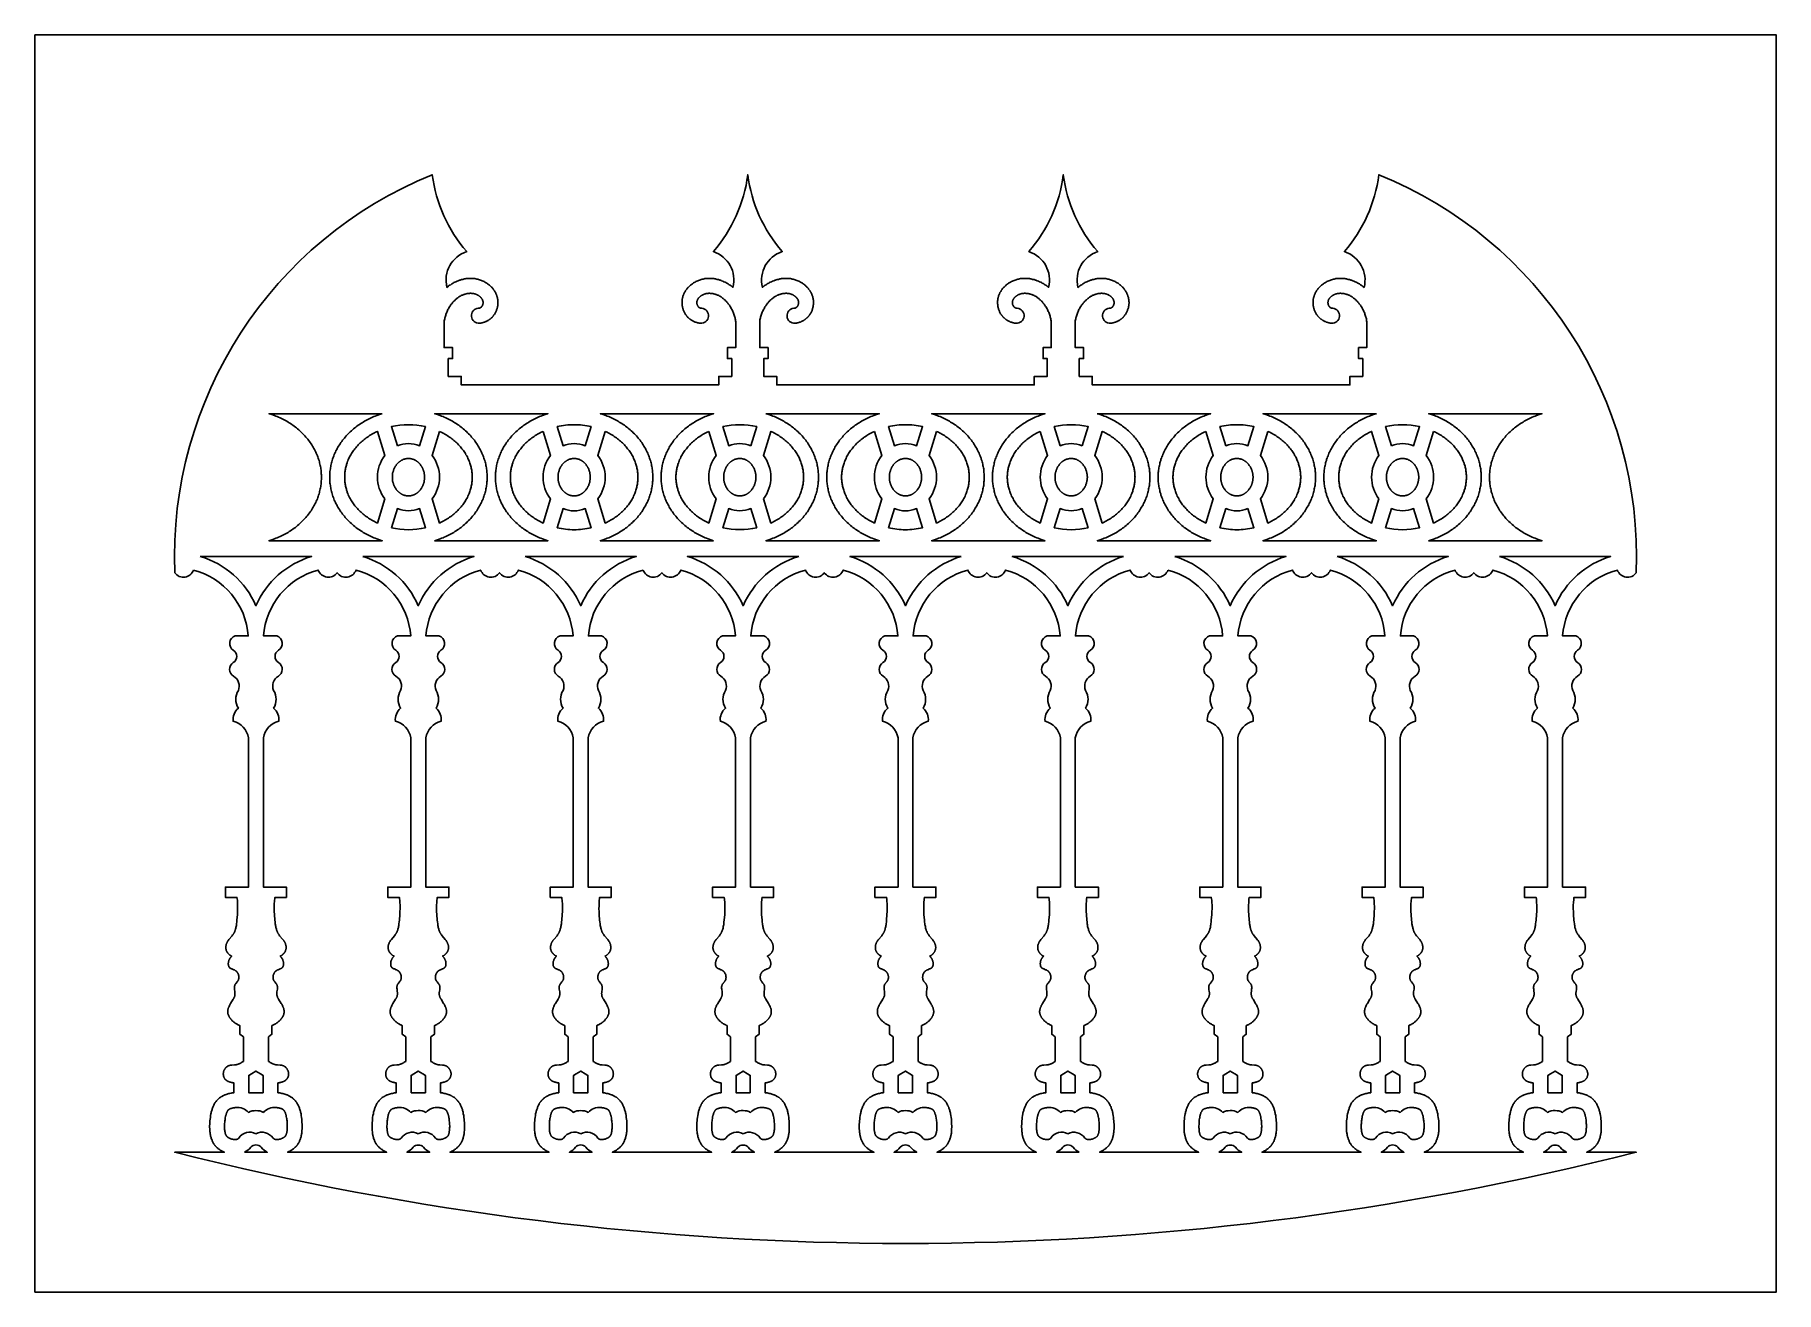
# Model space of a CAD drawing. Extents: x 452 to 1697, y 1442 to 2340.
import ezdxf

# ---------------------------------------------------------------- set-up
doc = ezdxf.new("R2010")
doc.units = 0
doc.layers.add('LAYER_05', color=1, linetype='CONTINUOUS')

msp = doc.modelspace()

# ---------------------------------------------------------------- linework, layer by layer
at = {"layer": 'LAYER_05'}
for points in [[(452.2, 1441.8), (1696.7, 1441.8), (1696.7, 2340.2), (452.2, 2340.2)], [(700.5, 2069.5), (698.5, 2068.9), (696.5, 2068.2), (695.5, 2067.8), (694.5, 2067.4), (693.5, 2067), (692.5, 2066.5), (691.6, 2066.1), (690.6, 2065.6), (689.7, 2065.1), (688.7, 2064.6), (687.8, 2064.1), (686.9, 2063.5), (686, 2063), (685.1, 2062.4), (684.2, 2061.8), (683.3, 2061.2), (682.4, 2060.6), (681.6, 2059.9), (680.8, 2059.3), (679.9, 2058.6), (679.1, 2057.9), (678.4, 2057.3), (677.6, 2056.5), (676.8, 2055.8), (676.1, 2055.1), (675.4, 2054.4), (674.7, 2053.6), (674, 2052.8), (673.4, 2052.1), (672.7, 2051.3), (672.1, 2050.5), (671.5, 2049.7), (670.9, 2048.9), (670.4, 2048), (669.8, 2047.2), (669.3, 2046.4), (668.8, 2045.5), (668.3, 2044.7), (667.9, 2043.9), (667.4, 2043), (667, 2042.1), (666.6, 2041.3), (666.2, 2040.4), (665.9, 2039.5), (665.6, 2038.7), (665.2, 2037.8), (665, 2036.9), (664.7, 2036.1), (664.4, 2035.2), (664.2, 2034.3), (664, 2033.5), (663.8, 2032.6), (663.6, 2031.7), (663.5, 2030.9), (663.4, 2030), (663.2, 2029.2), (663.1, 2028.3), (663.1, 2027.5), (663, 2026.6), (663, 2025.8), (662.9, 2025), (662.9, 2024.1), (662.9, 2023.3), (663, 2022.5), (663, 2021.6), (663.1, 2020.8), (663.1, 2019.9), (663.2, 2019.1), (663.4, 2018.2), (663.5, 2017.4), (663.6, 2016.5), (663.8, 2015.7), (664, 2014.8), (664.2, 2013.9), (664.4, 2013.1), (664.7, 2012.2), (665, 2011.3), (665.2, 2010.4), (665.6, 2009.6), (665.9, 2008.7), (666.2, 2007.8), (666.6, 2007), (667, 2006.1), (667.4, 2005.3), (667.9, 2004.4), (668.3, 2003.6), (668.8, 2002.7), (669.3, 2001.9), (669.8, 2001), (670.4, 2000.2), (670.9, 1999.4), (671.5, 1998.6), (672.1, 1997.8), (672.7, 1997), (673.4, 1996.2), (674, 1995.4), (674.7, 1994.7), (675.4, 1993.9), (676.1, 1993.2), (676.8, 1992.4), (677.6, 1991.7), (678.4, 1991), (679.1, 1990.3), (679.9, 1989.6), (680.8, 1989), (681.6, 1988.3), (682.4, 1987.7), (683.3, 1987.1), (684.2, 1986.4), (685.1, 1985.9), (686, 1985.3), (686.9, 1984.7), (687.8, 1984.2), (688.7, 1983.7), (689.7, 1983.1), (690.6, 1982.7), (691.6, 1982.2), (692.5, 1981.7), (693.5, 1981.3), (694.5, 1980.9), (695.5, 1980.5), (696.5, 1980.1), (698.5, 1979.4), (700.5, 1978.7), (619.4, 1978.7), (621.5, 1979.4), (623.5, 1980.1), (624.5, 1980.5), (625.4, 1980.9), (626.4, 1981.3), (627.4, 1981.7), (628.4, 1982.2), (629.3, 1982.7), (630.3, 1983.1), (631.2, 1983.7), (632.2, 1984.2), (633.1, 1984.7), (634, 1985.3), (634.9, 1985.9), (635.8, 1986.4), (636.6, 1987.1), (637.5, 1987.7), (638.4, 1988.3), (639.2, 1989), (640, 1989.6), (640.8, 1990.3), (641.6, 1991), (642.3, 1991.7), (643.1, 1992.4), (643.8, 1993.2), (644.5, 1993.9), (645.2, 1994.7), (645.9, 1995.4), (646.6, 1996.2), (647.2, 1997), (647.8, 1997.8), (648.4, 1998.6), (649, 1999.4), (649.6, 2000.2), (650.1, 2001), (650.6, 2001.9), (651.1, 2002.7), (651.6, 2003.6), (652.1, 2004.4), (652.5, 2005.3), (652.9, 2006.1), (653.3, 2007), (653.7, 2007.8), (654.1, 2008.7), (654.4, 2009.6), (654.7, 2010.4), (655, 2011.3), (655.3, 2012.2), (655.5, 2013.1), (655.7, 2013.9), (655.9, 2014.8), (656.1, 2015.7), (656.3, 2016.5), (656.5, 2017.4), (656.6, 2018.2), (656.7, 2019.1), (656.8, 2019.9), (656.9, 2020.8), (656.9, 2021.6), (657, 2022.5), (657, 2023.3), (657, 2024.1), (657, 2025), (657, 2025.8), (656.9, 2026.6), (656.9, 2027.5), (656.8, 2028.3), (656.7, 2029.2), (656.6, 2030), (656.5, 2030.9), (656.3, 2031.7), (656.1, 2032.6), (655.9, 2033.5), (655.7, 2034.3), (655.5, 2035.2), (655.3, 2036.1), (655, 2036.9), (654.7, 2037.8), (654.4, 2038.7), (654.1, 2039.5), (653.7, 2040.4), (653.3, 2041.3), (652.9, 2042.1), (652.5, 2043), (652.1, 2043.9), (651.6, 2044.7), (651.1, 2045.5), (650.6, 2046.4), (650.1, 2047.2), (649.6, 2048), (649, 2048.9), (648.4, 2049.7), (647.8, 2050.5), (647.2, 2051.3), (646.6, 2052.1), (645.9, 2052.8), (645.2, 2053.6), (644.5, 2054.4), (643.8, 2055.1), (643.1, 2055.8), (642.3, 2056.5), (641.6, 2057.3), (640.8, 2057.9), (640, 2058.6), (639.2, 2059.3), (638.4, 2059.9), (637.5, 2060.6), (636.6, 2061.2), (635.8, 2061.8), (634.9, 2062.4), (634, 2063), (633.1, 2063.5), (632.2, 2064.1), (631.2, 2064.6), (630.3, 2065.1), (629.3, 2065.6), (628.4, 2066.1), (627.4, 2066.5), (626.4, 2067), (625.4, 2067.4), (624.5, 2067.8), (623.5, 2068.2), (621.5, 2068.9), (619.4, 2069.5)], [(737.9, 1978.7), (739.9, 1979.4), (741.9, 1980.1), (742.9, 1980.5), (743.9, 1980.9), (744.8, 1981.3), (745.8, 1981.7), (746.8, 1982.2), (747.7, 1982.7), (748.7, 1983.1), (749.6, 1983.7), (750.6, 1984.2), (751.5, 1984.7), (752.4, 1985.3), (753.3, 1985.9), (754.2, 1986.4), (755.1, 1987.1), (755.9, 1987.7), (756.8, 1988.3), (757.6, 1989), (758.4, 1989.6), (759.2, 1990.3), (760, 1991), (760.8, 1991.7), (761.5, 1992.4), (762.2, 1993.2), (763, 1993.9), (763.7, 1994.7), (764.3, 1995.4), (765, 1996.2), (765.6, 1997), (766.3, 1997.8), (766.9, 1998.6), (767.4, 1999.4), (768, 2000.2), (768.5, 2001), (769.1, 2001.9), (769.6, 2002.7), (770, 2003.6), (770.5, 2004.4), (770.9, 2005.3), (771.3, 2006.1), (771.7, 2007), (772.1, 2007.8), (772.5, 2008.7), (772.8, 2009.6), (773.1, 2010.4), (773.4, 2011.3), (773.7, 2012.2), (773.9, 2013.1), (774.2, 2013.9), (774.4, 2014.8), (774.6, 2015.7), (774.7, 2016.5), (774.9, 2017.4), (775, 2018.2), (775.1, 2019.1), (775.2, 2019.9), (775.3, 2020.8), (775.4, 2021.6), (775.4, 2022.5), (775.4, 2023.3), (775.4, 2024.1), (775.4, 2025), (775.4, 2025.8), (775.4, 2026.6), (775.3, 2027.5), (775.2, 2028.3), (775.1, 2029.2), (775, 2030), (774.9, 2030.9), (774.7, 2031.7), (774.6, 2032.6), (774.4, 2033.5), (774.2, 2034.3), (773.9, 2035.2), (773.7, 2036.1), (773.4, 2036.9), (773.1, 2037.8), (772.8, 2038.7), (772.5, 2039.5), (772.1, 2040.4), (771.7, 2041.3), (771.3, 2042.1), (770.9, 2043), (770.5, 2043.9), (770, 2044.7), (769.6, 2045.5), (769.1, 2046.4), (768.5, 2047.2), (768, 2048), (767.4, 2048.9), (766.9, 2049.7), (766.3, 2050.5), (765.6, 2051.3), (765, 2052.1), (764.3, 2052.8), (763.7, 2053.6), (763, 2054.4), (762.2, 2055.1), (761.5, 2055.8), (760.8, 2056.5), (760, 2057.3), (759.2, 2057.9), (758.4, 2058.6), (757.6, 2059.3), (756.8, 2059.9), (755.9, 2060.6), (755.1, 2061.2), (754.2, 2061.8), (753.3, 2062.4), (752.4, 2063), (751.5, 2063.5), (750.6, 2064.1), (749.6, 2064.6), (748.7, 2065.1), (747.7, 2065.6), (746.8, 2066.1), (745.8, 2066.5), (744.8, 2067), (743.9, 2067.4), (742.9, 2067.8), (741.9, 2068.2), (739.9, 2068.9), (737.9, 2069.5), (818.9, 2069.5), (816.9, 2068.9), (814.9, 2068.2), (813.9, 2067.8), (812.9, 2067.4), (811.9, 2067), (811, 2066.5), (810, 2066.1), (809, 2065.6), (808.1, 2065.1), (807.1, 2064.6), (806.2, 2064.1), (805.3, 2063.5), (804.4, 2063), (803.5, 2062.4), (802.6, 2061.8), (801.7, 2061.2), (800.9, 2060.6), (800, 2059.9), (799.2, 2059.3), (798.4, 2058.6), (797.6, 2057.9), (796.8, 2057.3), (796, 2056.5), (795.3, 2055.8), (794.5, 2055.1), (793.8, 2054.4), (793.1, 2053.6), (792.4, 2052.8), (791.8, 2052.1), (791.1, 2051.3), (790.5, 2050.5), (789.9, 2049.7), (789.3, 2048.9), (788.8, 2048), (788.2, 2047.2), (787.7, 2046.4), (787.2, 2045.5), (786.7, 2044.7), (786.3, 2043.9), (785.8, 2043), (785.4, 2042.1), (785, 2041.3), (784.7, 2040.4), (784.3, 2039.5), (784, 2038.7), (783.7, 2037.8), (783.4, 2036.9), (783.1, 2036.1), (782.9, 2035.2), (782.6, 2034.3), (782.4, 2033.5), (782.2, 2032.6), (782.1, 2031.7), (781.9, 2030.9), (781.8, 2030), (781.7, 2029.2), (781.6, 2028.3), (781.5, 2027.5), (781.4, 2026.6), (781.4, 2025.8), (781.4, 2025), (781.3, 2024.1), (781.4, 2023.3), (781.4, 2022.5), (781.4, 2021.6), (781.5, 2020.8), (781.6, 2019.9), (781.7, 2019.1), (781.8, 2018.2), (781.9, 2017.4), (782.1, 2016.5), (782.2, 2015.7), (782.4, 2014.8), (782.6, 2013.9), (782.9, 2013.1), (783.1, 2012.2), (783.4, 2011.3), (783.7, 2010.4), (784, 2009.6), (784.3, 2008.7), (784.7, 2007.8), (785, 2007), (785.4, 2006.1), (785.8, 2005.3), (786.3, 2004.4), (786.7, 2003.6), (787.2, 2002.7), (787.7, 2001.9), (788.2, 2001), (788.8, 2000.2), (789.3, 1999.4), (789.9, 1998.6), (790.5, 1997.8), (791.1, 1997), (791.8, 1996.2), (792.4, 1995.4), (793.1, 1994.7), (793.8, 1993.9), (794.5, 1993.2), (795.3, 1992.4), (796, 1991.7), (796.8, 1991), (797.6, 1990.3), (798.4, 1989.6), (799.2, 1989), (800, 1988.3), (800.9, 1987.7), (801.7, 1987.1), (802.6, 1986.4), (803.5, 1985.9), (804.4, 1985.3), (805.3, 1984.7), (806.2, 1984.2), (807.1, 1983.7), (808.1, 1983.1), (809, 1982.7), (810, 1982.2), (811, 1981.7), (811.9, 1981.3), (812.9, 1980.9), (813.9, 1980.5), (814.9, 1980.1), (816.9, 1979.4), (818.9, 1978.7)], [(937.3, 1978.7), (935.3, 1979.4), (933.3, 1980.1), (932.3, 1980.5), (931.3, 1980.9), (930.3, 1981.3), (929.4, 1981.7), (928.4, 1982.2), (927.4, 1982.7), (926.5, 1983.1), (925.6, 1983.7), (924.6, 1984.2), (923.7, 1984.7), (922.8, 1985.3), (921.9, 1985.9), (921, 1986.4), (920.1, 1987.1), (919.3, 1987.7), (918.4, 1988.3), (917.6, 1989), (916.8, 1989.6), (916, 1990.3), (915.2, 1991), (914.4, 1991.7), (913.7, 1992.4), (912.9, 1993.2), (912.2, 1993.9), (911.5, 1994.7), (910.9, 1995.4), (910.2, 1996.2), (909.6, 1997), (908.9, 1997.8), (908.3, 1998.6), (907.8, 1999.4), (907.2, 2000.2), (906.7, 2001), (906.1, 2001.9), (905.6, 2002.7), (905.2, 2003.6), (904.7, 2004.4), (904.3, 2005.3), (903.8, 2006.1), (903.4, 2007), (903.1, 2007.8), (902.7, 2008.7), (902.4, 2009.6), (902.1, 2010.4), (901.8, 2011.3), (901.5, 2012.2), (901.3, 2013.1), (901, 2013.9), (900.8, 2014.8), (900.6, 2015.7), (900.5, 2016.5), (900.3, 2017.4), (900.2, 2018.2), (900.1, 2019.1), (900, 2019.9), (899.9, 2020.8), (899.8, 2021.6), (899.8, 2022.5), (899.8, 2023.3), (899.8, 2024.1), (899.8, 2025), (899.8, 2025.8), (899.8, 2026.6), (899.9, 2027.5), (900, 2028.3), (900.1, 2029.2), (900.2, 2030), (900.3, 2030.9), (900.5, 2031.7), (900.6, 2032.6), (900.8, 2033.5), (901, 2034.3), (901.3, 2035.2), (901.5, 2036.1), (901.8, 2036.9), (902.1, 2037.8), (902.4, 2038.7), (902.7, 2039.5), (903.1, 2040.4), (903.4, 2041.3), (903.8, 2042.1), (904.3, 2043), (904.7, 2043.9), (905.2, 2044.7), (905.6, 2045.5), (906.1, 2046.4), (906.7, 2047.2), (907.2, 2048), (907.8, 2048.9), (908.3, 2049.7), (908.9, 2050.5), (909.6, 2051.3), (910.2, 2052.1), (910.9, 2052.8), (911.5, 2053.6), (912.2, 2054.4), (912.9, 2055.1), (913.7, 2055.8), (914.4, 2056.5), (915.2, 2057.3), (916, 2057.9), (916.8, 2058.6), (917.6, 2059.3), (918.4, 2059.9), (919.3, 2060.6), (920.1, 2061.2), (921, 2061.8), (921.9, 2062.4), (922.8, 2063), (923.7, 2063.5), (924.6, 2064.1), (925.6, 2064.6), (926.5, 2065.1), (927.4, 2065.6), (928.4, 2066.1), (929.4, 2066.5), (930.3, 2067), (931.3, 2067.4), (932.3, 2067.8), (933.3, 2068.2), (935.3, 2068.9), (937.3, 2069.5), (856.3, 2069.5), (858.3, 2068.9), (860.3, 2068.2), (861.3, 2067.8), (862.3, 2067.4), (863.3, 2067), (864.2, 2066.5), (865.2, 2066.1), (866.2, 2065.6), (867.1, 2065.1), (868.1, 2064.6), (869, 2064.1), (869.9, 2063.5), (870.8, 2063), (871.7, 2062.4), (872.6, 2061.8), (873.5, 2061.2), (874.3, 2060.6), (875.2, 2059.9), (876, 2059.3), (876.8, 2058.6), (877.6, 2057.9), (878.4, 2057.3), (879.2, 2056.5), (879.9, 2055.8), (880.7, 2055.1), (881.4, 2054.4), (882.1, 2053.6), (882.8, 2052.8), (883.4, 2052.1), (884.1, 2051.3), (884.7, 2050.5), (885.3, 2049.7), (885.9, 2048.9), (886.4, 2048), (887, 2047.2), (887.5, 2046.4), (888, 2045.5), (888.5, 2044.7), (888.9, 2043.9), (889.3, 2043), (889.8, 2042.1), (890.2, 2041.3), (890.5, 2040.4), (890.9, 2039.5), (891.2, 2038.7), (891.5, 2037.8), (891.8, 2036.9), (892.1, 2036.1), (892.3, 2035.2), (892.6, 2034.3), (892.8, 2033.5), (893, 2032.6), (893.1, 2031.7), (893.3, 2030.9), (893.4, 2030), (893.5, 2029.2), (893.6, 2028.3), (893.7, 2027.5), (893.8, 2026.6), (893.8, 2025.8), (893.8, 2025), (893.8, 2024.1), (893.8, 2023.3), (893.8, 2022.5), (893.8, 2021.6), (893.7, 2020.8), (893.6, 2019.9), (893.5, 2019.1), (893.4, 2018.2), (893.3, 2017.4), (893.1, 2016.5), (893, 2015.7), (892.8, 2014.8), (892.6, 2013.9), (892.3, 2013.1), (892.1, 2012.2), (891.8, 2011.3), (891.5, 2010.4), (891.2, 2009.6), (890.9, 2008.7), (890.5, 2007.8), (890.2, 2007), (889.8, 2006.1), (889.3, 2005.3), (888.9, 2004.4), (888.5, 2003.6), (888, 2002.7), (887.5, 2001.9), (887, 2001), (886.4, 2000.2), (885.9, 1999.4), (885.3, 1998.6), (884.7, 1997.8), (884.1, 1997), (883.4, 1996.2), (882.8, 1995.4), (882.1, 1994.7), (881.4, 1993.9), (880.7, 1993.2), (879.9, 1992.4), (879.2, 1991.7), (878.4, 1991), (877.6, 1990.3), (876.8, 1989.6), (876, 1989), (875.2, 1988.3), (874.3, 1987.7), (873.5, 1987.1), (872.6, 1986.4), (871.7, 1985.9), (870.8, 1985.3), (869.9, 1984.7), (869, 1984.2), (868.1, 1983.7), (867.1, 1983.1), (866.2, 1982.7), (865.2, 1982.2), (864.2, 1981.7), (863.3, 1981.3), (862.3, 1980.9), (861.3, 1980.5), (860.3, 1980.1), (858.3, 1979.4), (856.3, 1978.7)], [(974.7, 2069.5), (976.7, 2068.9), (978.7, 2068.2), (979.7, 2067.8), (980.7, 2067.4), (981.7, 2067), (982.6, 2066.5), (983.6, 2066.1), (984.6, 2065.6), (985.5, 2065.1), (986.5, 2064.6), (987.4, 2064.1), (988.3, 2063.5), (989.2, 2063), (990.1, 2062.4), (991, 2061.8), (991.9, 2061.2), (992.7, 2060.6), (993.6, 2059.9), (994.4, 2059.3), (995.2, 2058.6), (996, 2057.9), (996.8, 2057.3), (997.6, 2056.5), (998.3, 2055.8), (999.1, 2055.1), (999.8, 2054.4), (1000.5, 2053.6), (1001.2, 2052.8), (1001.8, 2052.1), (1002.5, 2051.3), (1003.1, 2050.5), (1003.7, 2049.7), (1004.3, 2048.9), (1004.8, 2048), (1005.4, 2047.2), (1005.9, 2046.4), (1006.4, 2045.5), (1006.9, 2044.7), (1007.3, 2043.9), (1007.8, 2043), (1008.2, 2042.1), (1008.6, 2041.3), (1008.9, 2040.4), (1009.3, 2039.5), (1009.6, 2038.7), (1009.9, 2037.8), (1010.2, 2036.9), (1010.5, 2036.1), (1010.8, 2035.2), (1011, 2034.3), (1011.2, 2033.5), (1011.4, 2032.6), (1011.6, 2031.7), (1011.7, 2030.9), (1011.8, 2030), (1012, 2029.2), (1012, 2028.3), (1012.1, 2027.5), (1012.2, 2026.6), (1012.2, 2025.8), (1012.3, 2025), (1012.3, 2024.1), (1012.3, 2023.3), (1012.2, 2022.5), (1012.2, 2021.6), (1012.1, 2020.8), (1012, 2019.9), (1012, 2019.1), (1011.8, 2018.2), (1011.7, 2017.4), (1011.6, 2016.5), (1011.4, 2015.7), (1011.2, 2014.8), (1011, 2013.9), (1010.8, 2013.1), (1010.5, 2012.2), (1010.2, 2011.3), (1009.9, 2010.4), (1009.6, 2009.6), (1009.3, 2008.7), (1008.9, 2007.8), (1008.6, 2007), (1008.2, 2006.1), (1007.8, 2005.3), (1007.3, 2004.4), (1006.9, 2003.6), (1006.4, 2002.7), (1005.9, 2001.9), (1005.4, 2001), (1004.8, 2000.2), (1004.3, 1999.4), (1003.7, 1998.6), (1003.1, 1997.8), (1002.5, 1997), (1001.8, 1996.2), (1001.2, 1995.4), (1000.5, 1994.7), (999.8, 1993.9), (999.1, 1993.2), (998.3, 1992.4), (997.6, 1991.7), (996.8, 1991), (996, 1990.3), (995.2, 1989.6), (994.4, 1989), (993.6, 1988.3), (992.7, 1987.7), (991.9, 1987.1), (991, 1986.4), (990.1, 1985.9), (989.2, 1985.3), (988.3, 1984.7), (987.4, 1984.2), (986.5, 1983.7), (985.5, 1983.1), (984.6, 1982.7), (983.6, 1982.2), (982.6, 1981.7), (981.7, 1981.3), (980.7, 1980.9), (979.7, 1980.5), (978.7, 1980.1), (976.7, 1979.4), (974.7, 1978.7), (1055.8, 1978.7), (1053.7, 1979.4), (1051.7, 1980.1), (1050.7, 1980.5), (1049.7, 1980.9), (1048.8, 1981.3), (1047.8, 1981.7), (1046.8, 1982.2), (1045.9, 1982.7), (1044.9, 1983.1), (1044, 1983.7), (1043, 1984.2), (1042.1, 1984.7), (1041.2, 1985.3), (1040.3, 1985.9), (1039.4, 1986.4), (1038.5, 1987.1), (1037.7, 1987.7), (1036.8, 1988.3), (1036, 1989), (1035.2, 1989.6), (1034.4, 1990.3), (1033.6, 1991), (1032.8, 1991.7), (1032.1, 1992.4), (1031.4, 1993.2), (1030.6, 1993.9), (1029.9, 1994.7), (1029.3, 1995.4), (1028.6, 1996.2), (1028, 1997), (1027.3, 1997.8), (1026.7, 1998.6), (1026.2, 1999.4), (1025.6, 2000.2), (1025.1, 2001), (1024.5, 2001.9), (1024, 2002.7), (1023.6, 2003.6), (1023.1, 2004.4), (1022.7, 2005.3), (1022.3, 2006.1), (1021.9, 2007), (1021.5, 2007.8), (1021.1, 2008.7), (1020.8, 2009.6), (1020.5, 2010.4), (1020.2, 2011.3), (1019.9, 2012.2), (1019.7, 2013.1), (1019.5, 2013.9), (1019.2, 2014.8), (1019.1, 2015.7), (1018.9, 2016.5), (1018.7, 2017.4), (1018.6, 2018.2), (1018.5, 2019.1), (1018.4, 2019.9), (1018.3, 2020.8), (1018.2, 2021.6), (1018.2, 2022.5), (1018.2, 2023.3), (1018.2, 2024.1), (1018.2, 2025), (1018.2, 2025.8), (1018.2, 2026.6), (1018.3, 2027.5), (1018.4, 2028.3), (1018.5, 2029.2), (1018.6, 2030), (1018.7, 2030.9), (1018.9, 2031.7), (1019.1, 2032.6), (1019.2, 2033.5), (1019.5, 2034.3), (1019.7, 2035.2), (1019.9, 2036.1), (1020.2, 2036.9), (1020.5, 2037.8), (1020.8, 2038.7), (1021.1, 2039.5), (1021.5, 2040.4), (1021.9, 2041.3), (1022.3, 2042.1), (1022.7, 2043), (1023.1, 2043.9), (1023.6, 2044.7), (1024, 2045.5), (1024.5, 2046.4), (1025.1, 2047.2), (1025.6, 2048), (1026.2, 2048.9), (1026.7, 2049.7), (1027.3, 2050.5), (1028, 2051.3), (1028.6, 2052.1), (1029.3, 2052.8), (1029.9, 2053.6), (1030.6, 2054.4), (1031.4, 2055.1), (1032.1, 2055.8), (1032.8, 2056.5), (1033.6, 2057.3), (1034.4, 2057.9), (1035.2, 2058.6), (1036, 2059.3), (1036.8, 2059.9), (1037.7, 2060.6), (1038.5, 2061.2), (1039.4, 2061.8), (1040.3, 2062.4), (1041.2, 2063), (1042.1, 2063.5), (1043, 2064.1), (1044, 2064.6), (1044.9, 2065.1), (1045.9, 2065.6), (1046.8, 2066.1), (1047.8, 2066.5), (1048.8, 2067), (1049.7, 2067.4), (1050.7, 2067.8), (1051.7, 2068.2), (1053.7, 2068.9), (1055.8, 2069.5)], [(1174.2, 1978.7), (1172.1, 1979.4), (1170.1, 1980.1), (1169.2, 1980.5), (1168.2, 1980.9), (1167.2, 1981.3), (1166.2, 1981.7), (1165.2, 1982.2), (1164.3, 1982.7), (1163.3, 1983.1), (1162.4, 1983.7), (1161.4, 1984.2), (1160.5, 1984.7), (1159.6, 1985.3), (1158.7, 1985.9), (1157.8, 1986.4), (1157, 1987.1), (1156.1, 1987.7), (1155.3, 1988.3), (1154.4, 1989), (1153.6, 1989.6), (1152.8, 1990.3), (1152, 1991), (1151.3, 1991.7), (1150.5, 1992.4), (1149.8, 1993.2), (1149.1, 1993.9), (1148.4, 1994.7), (1147.7, 1995.4), (1147, 1996.2), (1146.4, 1997), (1145.8, 1997.8), (1145.2, 1998.6), (1144.6, 1999.4), (1144, 2000.2), (1143.5, 2001), (1143, 2001.9), (1142.5, 2002.7), (1142, 2003.6), (1141.5, 2004.4), (1141.1, 2005.3), (1140.7, 2006.1), (1140.3, 2007), (1139.9, 2007.8), (1139.6, 2008.7), (1139.2, 2009.6), (1138.9, 2010.4), (1138.6, 2011.3), (1138.3, 2012.2), (1138.1, 2013.1), (1137.9, 2013.9), (1137.7, 2014.8), (1137.5, 2015.7), (1137.3, 2016.5), (1137.1, 2017.4), (1137, 2018.2), (1136.9, 2019.1), (1136.8, 2019.9), (1136.7, 2020.8), (1136.7, 2021.6), (1136.6, 2022.5), (1136.6, 2023.3), (1136.6, 2024.1), (1136.6, 2025), (1136.6, 2025.8), (1136.7, 2026.6), (1136.7, 2027.5), (1136.8, 2028.3), (1136.9, 2029.2), (1137, 2030), (1137.1, 2030.9), (1137.3, 2031.7), (1137.5, 2032.6), (1137.7, 2033.5), (1137.9, 2034.3), (1138.1, 2035.2), (1138.3, 2036.1), (1138.6, 2036.9), (1138.9, 2037.8), (1139.2, 2038.7), (1139.6, 2039.5), (1139.9, 2040.4), (1140.3, 2041.3), (1140.7, 2042.1), (1141.1, 2043), (1141.5, 2043.9), (1142, 2044.7), (1142.5, 2045.5), (1143, 2046.4), (1143.5, 2047.2), (1144, 2048), (1144.6, 2048.9), (1145.2, 2049.7), (1145.8, 2050.5), (1146.4, 2051.3), (1147, 2052.1), (1147.7, 2052.8), (1148.4, 2053.6), (1149.1, 2054.4), (1149.8, 2055.1), (1150.5, 2055.8), (1151.3, 2056.5), (1152, 2057.3), (1152.8, 2057.9), (1153.6, 2058.6), (1154.4, 2059.3), (1155.3, 2059.9), (1156.1, 2060.6), (1157, 2061.2), (1157.8, 2061.8), (1158.7, 2062.4), (1159.6, 2063), (1160.5, 2063.5), (1161.4, 2064.1), (1162.4, 2064.6), (1163.3, 2065.1), (1164.3, 2065.6), (1165.2, 2066.1), (1166.2, 2066.5), (1167.2, 2067), (1168.2, 2067.4), (1169.2, 2067.8), (1170.1, 2068.2), (1172.1, 2068.9), (1174.2, 2069.5), (1093.1, 2069.5), (1095.1, 2068.9), (1097.1, 2068.2), (1098.1, 2067.8), (1099.1, 2067.4), (1100.1, 2067), (1101.1, 2066.5), (1102, 2066.1), (1103, 2065.6), (1103.9, 2065.1), (1104.9, 2064.6), (1105.8, 2064.1), (1106.7, 2063.5), (1107.6, 2063), (1108.5, 2062.4), (1109.4, 2061.8), (1110.3, 2061.2), (1111.2, 2060.6), (1112, 2059.9), (1112.8, 2059.3), (1113.7, 2058.6), (1114.5, 2057.9), (1115.2, 2057.3), (1116, 2056.5), (1116.8, 2055.8), (1117.5, 2055.1), (1118.2, 2054.4), (1118.9, 2053.6), (1119.6, 2052.8), (1120.2, 2052.1), (1120.9, 2051.3), (1121.5, 2050.5), (1122.1, 2049.7), (1122.7, 2048.9), (1123.2, 2048), (1123.8, 2047.2), (1124.3, 2046.4), (1124.8, 2045.5), (1125.3, 2044.7), (1125.7, 2043.9), (1126.2, 2043), (1126.6, 2042.1), (1127, 2041.3), (1127.4, 2040.4), (1127.7, 2039.5), (1128, 2038.7), (1128.4, 2037.8), (1128.6, 2036.9), (1128.9, 2036.1), (1129.2, 2035.2), (1129.4, 2034.3), (1129.6, 2033.5), (1129.8, 2032.6), (1130, 2031.7), (1130.1, 2030.9), (1130.3, 2030), (1130.4, 2029.2), (1130.5, 2028.3), (1130.5, 2027.5), (1130.6, 2026.6), (1130.6, 2025.8), (1130.7, 2025), (1130.7, 2024.1), (1130.7, 2023.3), (1130.6, 2022.5), (1130.6, 2021.6), (1130.5, 2020.8), (1130.5, 2019.9), (1130.4, 2019.1), (1130.3, 2018.2), (1130.1, 2017.4), (1130, 2016.5), (1129.8, 2015.7), (1129.6, 2014.8), (1129.4, 2013.9), (1129.2, 2013.1), (1128.9, 2012.2), (1128.6, 2011.3), (1128.4, 2010.4), (1128, 2009.6), (1127.7, 2008.7), (1127.4, 2007.8), (1127, 2007), (1126.6, 2006.1), (1126.2, 2005.3), (1125.7, 2004.4), (1125.3, 2003.6), (1124.8, 2002.7), (1124.3, 2001.9), (1123.8, 2001), (1123.2, 2000.2), (1122.7, 1999.4), (1122.1, 1998.6), (1121.5, 1997.8), (1120.9, 1997), (1120.2, 1996.2), (1119.6, 1995.4), (1118.9, 1994.7), (1118.2, 1993.9), (1117.5, 1993.2), (1116.8, 1992.4), (1116, 1991.7), (1115.2, 1991), (1114.5, 1990.3), (1113.7, 1989.6), (1112.8, 1989), (1112, 1988.3), (1111.2, 1987.7), (1110.3, 1987.1), (1109.4, 1986.4), (1108.5, 1985.9), (1107.6, 1985.3), (1106.7, 1984.7), (1105.8, 1984.2), (1104.9, 1983.7), (1103.9, 1983.1), (1103, 1982.7), (1102, 1982.2), (1101.1, 1981.7), (1100.1, 1981.3), (1099.1, 1980.9), (1098.1, 1980.5), (1097.1, 1980.1), (1095.1, 1979.4), (1093.1, 1978.7)], [(1211.5, 2069.5), (1213.5, 2068.9), (1215.5, 2068.2), (1216.5, 2067.8), (1217.5, 2067.4), (1218.5, 2067), (1219.5, 2066.5), (1220.4, 2066.1), (1221.4, 2065.6), (1222.4, 2065.1), (1223.3, 2064.6), (1224.2, 2064.1), (1225.2, 2063.5), (1226.1, 2063), (1227, 2062.4), (1227.8, 2061.8), (1228.7, 2061.2), (1229.6, 2060.6), (1230.4, 2059.9), (1231.3, 2059.3), (1232.1, 2058.6), (1232.9, 2057.9), (1233.7, 2057.3), (1234.4, 2056.5), (1235.2, 2055.8), (1235.9, 2055.1), (1236.6, 2054.4), (1237.3, 2053.6), (1238, 2052.8), (1238.7, 2052.1), (1239.3, 2051.3), (1239.9, 2050.5), (1240.5, 2049.7), (1241.1, 2048.9), (1241.7, 2048), (1242.2, 2047.2), (1242.7, 2046.4), (1243.2, 2045.5), (1243.7, 2044.7), (1244.2, 2043.9), (1244.6, 2043), (1245, 2042.1), (1245.4, 2041.3), (1245.8, 2040.4), (1246.1, 2039.5), (1246.5, 2038.7), (1246.8, 2037.8), (1247.1, 2036.9), (1247.3, 2036.1), (1247.6, 2035.2), (1247.8, 2034.3), (1248, 2033.5), (1248.2, 2032.6), (1248.4, 2031.7), (1248.5, 2030.9), (1248.7, 2030), (1248.8, 2029.2), (1248.9, 2028.3), (1249, 2027.5), (1249, 2026.6), (1249.1, 2025.8), (1249.1, 2025), (1249.1, 2024.1), (1249.1, 2023.3), (1249.1, 2022.5), (1249, 2021.6), (1249, 2020.8), (1248.9, 2019.9), (1248.8, 2019.1), (1248.7, 2018.2), (1248.5, 2017.4), (1248.4, 2016.5), (1248.2, 2015.7), (1248, 2014.8), (1247.8, 2013.9), (1247.6, 2013.1), (1247.3, 2012.2), (1247.1, 2011.3), (1246.8, 2010.4), (1246.5, 2009.6), (1246.1, 2008.7), (1245.8, 2007.8), (1245.4, 2007), (1245, 2006.1), (1244.6, 2005.3), (1244.2, 2004.4), (1243.7, 2003.6), (1243.2, 2002.7), (1242.7, 2001.9), (1242.2, 2001), (1241.7, 2000.2), (1241.1, 1999.4), (1240.5, 1998.6), (1239.9, 1997.8), (1239.3, 1997), (1238.7, 1996.2), (1238, 1995.4), (1237.3, 1994.7), (1236.6, 1993.9), (1235.9, 1993.2), (1235.2, 1992.4), (1234.4, 1991.7), (1233.7, 1991), (1232.9, 1990.3), (1232.1, 1989.6), (1231.3, 1989), (1230.4, 1988.3), (1229.6, 1987.7), (1228.7, 1987.1), (1227.8, 1986.4), (1227, 1985.9), (1226.1, 1985.3), (1225.2, 1984.7), (1224.2, 1984.2), (1223.3, 1983.7), (1222.4, 1983.1), (1221.4, 1982.7), (1220.4, 1982.2), (1219.5, 1981.7), (1218.5, 1981.3), (1217.5, 1980.9), (1216.5, 1980.5), (1215.5, 1980.1), (1213.5, 1979.4), (1211.5, 1978.7), (1292.6, 1978.7), (1290.6, 1979.4), (1288.6, 1980.1), (1287.6, 1980.5), (1286.6, 1980.9), (1285.6, 1981.3), (1284.6, 1981.7), (1283.7, 1982.2), (1282.7, 1982.7), (1281.7, 1983.1), (1280.8, 1983.7), (1279.9, 1984.2), (1278.9, 1984.7), (1278, 1985.3), (1277.1, 1985.9), (1276.2, 1986.4), (1275.4, 1987.1), (1274.5, 1987.7), (1273.7, 1988.3), (1272.8, 1989), (1272, 1989.6), (1271.2, 1990.3), (1270.4, 1991), (1269.7, 1991.7), (1268.9, 1992.4), (1268.2, 1993.2), (1267.5, 1993.9), (1266.8, 1994.7), (1266.1, 1995.4), (1265.4, 1996.2), (1264.8, 1997), (1264.2, 1997.8), (1263.6, 1998.6), (1263, 1999.4), (1262.4, 2000.2), (1261.9, 2001), (1261.4, 2001.9), (1260.9, 2002.7), (1260.4, 2003.6), (1259.9, 2004.4), (1259.5, 2005.3), (1259.1, 2006.1), (1258.7, 2007), (1258.3, 2007.8), (1258, 2008.7), (1257.6, 2009.6), (1257.3, 2010.4), (1257, 2011.3), (1256.8, 2012.2), (1256.5, 2013.1), (1256.3, 2013.9), (1256.1, 2014.8), (1255.9, 2015.7), (1255.7, 2016.5), (1255.6, 2017.4), (1255.4, 2018.2), (1255.3, 2019.1), (1255.2, 2019.9), (1255.1, 2020.8), (1255.1, 2021.6), (1255, 2022.5), (1255, 2023.3), (1255, 2024.1), (1255, 2025), (1255, 2025.8), (1255.1, 2026.6), (1255.1, 2027.5), (1255.2, 2028.3), (1255.3, 2029.2), (1255.4, 2030), (1255.6, 2030.9), (1255.7, 2031.7), (1255.9, 2032.6), (1256.1, 2033.5), (1256.3, 2034.3), (1256.5, 2035.2), (1256.8, 2036.1), (1257, 2036.9), (1257.3, 2037.8), (1257.6, 2038.7), (1258, 2039.5), (1258.3, 2040.4), (1258.7, 2041.3), (1259.1, 2042.1), (1259.5, 2043), (1259.9, 2043.9), (1260.4, 2044.7), (1260.9, 2045.5), (1261.4, 2046.4), (1261.9, 2047.2), (1262.4, 2048), (1263, 2048.9), (1263.6, 2049.7), (1264.2, 2050.5), (1264.8, 2051.3), (1265.4, 2052.1), (1266.1, 2052.8), (1266.8, 2053.6), (1267.5, 2054.4), (1268.2, 2055.1), (1268.9, 2055.8), (1269.7, 2056.5), (1270.4, 2057.3), (1271.2, 2057.9), (1272, 2058.6), (1272.8, 2059.3), (1273.7, 2059.9), (1274.5, 2060.6), (1275.4, 2061.2), (1276.2, 2061.8), (1277.1, 2062.4), (1278, 2063), (1278.9, 2063.5), (1279.9, 2064.1), (1280.8, 2064.6), (1281.7, 2065.1), (1282.7, 2065.6), (1283.7, 2066.1), (1284.6, 2066.5), (1285.6, 2067), (1286.6, 2067.4), (1287.6, 2067.8), (1288.6, 2068.2), (1290.6, 2068.9), (1292.6, 2069.5)], [(1411, 2069.5), (1409, 2068.9), (1407, 2068.2), (1406, 2067.8), (1405, 2067.4), (1404, 2067), (1403, 2066.5), (1402.1, 2066.1), (1401.1, 2065.6), (1400.2, 2065.1), (1399.2, 2064.6), (1398.3, 2064.1), (1397.4, 2063.5), (1396.4, 2063), (1395.5, 2062.4), (1394.7, 2061.8), (1393.8, 2061.2), (1392.9, 2060.6), (1392.1, 2059.9), (1391.3, 2059.3), (1390.4, 2058.6), (1389.6, 2057.9), (1388.9, 2057.3), (1388.1, 2056.5), (1387.3, 2055.8), (1386.6, 2055.1), (1385.9, 2054.4), (1385.2, 2053.6), (1384.5, 2052.8), (1383.9, 2052.1), (1383.2, 2051.3), (1382.6, 2050.5), (1382, 2049.7), (1381.4, 2048.9), (1380.9, 2048), (1380.3, 2047.2), (1379.8, 2046.4), (1379.3, 2045.5), (1378.8, 2044.7), (1378.4, 2043.9), (1377.9, 2043), (1377.5, 2042.1), (1377.1, 2041.3), (1376.7, 2040.4), (1376.4, 2039.5), (1376.1, 2038.7), (1375.7, 2037.8), (1375.4, 2036.9), (1375.2, 2036.1), (1374.9, 2035.2), (1374.7, 2034.3), (1374.5, 2033.5), (1374.3, 2032.6), (1374.1, 2031.7), (1374, 2030.9), (1373.8, 2030), (1373.7, 2029.2), (1373.6, 2028.3), (1373.6, 2027.5), (1373.5, 2026.6), (1373.5, 2025.8), (1373.4, 2025), (1373.4, 2024.1), (1373.4, 2023.3), (1373.5, 2022.5), (1373.5, 2021.6), (1373.6, 2020.8), (1373.6, 2019.9), (1373.7, 2019.1), (1373.8, 2018.2), (1374, 2017.4), (1374.1, 2016.5), (1374.3, 2015.7), (1374.5, 2014.8), (1374.7, 2013.9), (1374.9, 2013.1), (1375.2, 2012.2), (1375.4, 2011.3), (1375.7, 2010.4), (1376.1, 2009.6), (1376.4, 2008.7), (1376.7, 2007.8), (1377.1, 2007), (1377.5, 2006.1), (1377.9, 2005.3), (1378.4, 2004.4), (1378.8, 2003.6), (1379.3, 2002.7), (1379.8, 2001.9), (1380.3, 2001), (1380.9, 2000.2), (1381.4, 1999.4), (1382, 1998.6), (1382.6, 1997.8), (1383.2, 1997), (1383.9, 1996.2), (1384.5, 1995.4), (1385.2, 1994.7), (1385.9, 1993.9), (1386.6, 1993.2), (1387.3, 1992.4), (1388.1, 1991.7), (1388.9, 1991), (1389.6, 1990.3), (1390.4, 1989.6), (1391.3, 1989), (1392.1, 1988.3), (1392.9, 1987.7), (1393.8, 1987.1), (1394.7, 1986.4), (1395.5, 1985.9), (1396.4, 1985.3), (1397.4, 1984.7), (1398.3, 1984.2), (1399.2, 1983.7), (1400.2, 1983.1), (1401.1, 1982.7), (1402.1, 1982.2), (1403, 1981.7), (1404, 1981.3), (1405, 1980.9), (1406, 1980.5), (1407, 1980.1), (1409, 1979.4), (1411, 1978.7), (1329.9, 1978.7), (1331.9, 1979.4), (1333.9, 1980.1), (1334.9, 1980.5), (1335.9, 1980.9), (1336.9, 1981.3), (1337.9, 1981.7), (1338.9, 1982.2), (1339.8, 1982.7), (1340.8, 1983.1), (1341.7, 1983.7), (1342.6, 1984.2), (1343.6, 1984.7), (1344.5, 1985.3), (1345.4, 1985.9), (1346.3, 1986.4), (1347.1, 1987.1), (1348, 1987.7), (1348.8, 1988.3), (1349.7, 1989), (1350.5, 1989.6), (1351.3, 1990.3), (1352.1, 1991), (1352.8, 1991.7), (1353.6, 1992.4), (1354.3, 1993.2), (1355, 1993.9), (1355.7, 1994.7), (1356.4, 1995.4), (1357.1, 1996.2), (1357.7, 1997), (1358.3, 1997.8), (1358.9, 1998.6), (1359.5, 1999.4), (1360.1, 2000.2), (1360.6, 2001), (1361.1, 2001.9), (1361.6, 2002.7), (1362.1, 2003.6), (1362.6, 2004.4), (1363, 2005.3), (1363.4, 2006.1), (1363.8, 2007), (1364.2, 2007.8), (1364.5, 2008.7), (1364.9, 2009.6), (1365.2, 2010.4), (1365.5, 2011.3), (1365.7, 2012.2), (1366, 2013.1), (1366.2, 2013.9), (1366.4, 2014.8), (1366.6, 2015.7), (1366.8, 2016.5), (1366.9, 2017.4), (1367.1, 2018.2), (1367.2, 2019.1), (1367.3, 2019.9), (1367.4, 2020.8), (1367.4, 2021.6), (1367.5, 2022.5), (1367.5, 2023.3), (1367.5, 2024.1), (1367.5, 2025), (1367.5, 2025.8), (1367.4, 2026.6), (1367.4, 2027.5), (1367.3, 2028.3), (1367.2, 2029.2), (1367.1, 2030), (1366.9, 2030.9), (1366.8, 2031.7), (1366.6, 2032.6), (1366.4, 2033.5), (1366.2, 2034.3), (1366, 2035.2), (1365.7, 2036.1), (1365.5, 2036.9), (1365.2, 2037.8), (1364.9, 2038.7), (1364.5, 2039.5), (1364.2, 2040.4), (1363.8, 2041.3), (1363.4, 2042.1), (1363, 2043), (1362.6, 2043.9), (1362.1, 2044.7), (1361.6, 2045.5), (1361.1, 2046.4), (1360.6, 2047.2), (1360.1, 2048), (1359.5, 2048.9), (1358.9, 2049.7), (1358.3, 2050.5), (1357.7, 2051.3), (1357.1, 2052.1), (1356.4, 2052.8), (1355.7, 2053.6), (1355, 2054.4), (1354.3, 2055.1), (1353.6, 2055.8), (1352.8, 2056.5), (1352.1, 2057.3), (1351.3, 2057.9), (1350.5, 2058.6), (1349.7, 2059.3), (1348.8, 2059.9), (1348, 2060.6), (1347.1, 2061.2), (1346.3, 2061.8), (1345.4, 2062.4), (1344.5, 2063), (1343.6, 2063.5), (1342.6, 2064.1), (1341.7, 2064.6), (1340.8, 2065.1), (1339.8, 2065.6), (1338.9, 2066.1), (1337.9, 2066.5), (1336.9, 2067), (1335.9, 2067.4), (1334.9, 2067.8), (1333.9, 2068.2), (1331.9, 2068.9), (1329.9, 2069.5)], [(1448.3, 1978.7), (1450.4, 1979.4), (1452.4, 1980.1), (1453.4, 1980.5), (1454.3, 1980.9), (1455.3, 1981.3), (1456.3, 1981.7), (1457.3, 1982.2), (1458.2, 1982.7), (1459.2, 1983.1), (1460.1, 1983.7), (1461.1, 1984.2), (1462, 1984.7), (1462.9, 1985.3), (1463.8, 1985.9), (1464.7, 1986.4), (1465.5, 1987.1), (1466.4, 1987.7), (1467.3, 1988.3), (1468.1, 1989), (1468.9, 1989.6), (1469.7, 1990.3), (1470.5, 1991), (1471.3, 1991.7), (1472, 1992.4), (1472.7, 1993.2), (1473.5, 1993.9), (1474.1, 1994.7), (1474.8, 1995.4), (1475.5, 1996.2), (1476.1, 1997), (1476.7, 1997.8), (1477.3, 1998.6), (1477.9, 1999.4), (1478.5, 2000.2), (1479, 2001), (1479.5, 2001.9), (1480, 2002.7), (1480.5, 2003.6), (1481, 2004.4), (1481.4, 2005.3), (1481.8, 2006.1), (1482.2, 2007), (1482.6, 2007.8), (1483, 2008.7), (1483.3, 2009.6), (1483.6, 2010.4), (1483.9, 2011.3), (1484.2, 2012.2), (1484.4, 2013.1), (1484.6, 2013.9), (1484.9, 2014.8), (1485, 2015.7), (1485.2, 2016.5), (1485.4, 2017.4), (1485.5, 2018.2), (1485.6, 2019.1), (1485.7, 2019.9), (1485.8, 2020.8), (1485.8, 2021.6), (1485.9, 2022.5), (1485.9, 2023.3), (1485.9, 2024.1), (1485.9, 2025), (1485.9, 2025.8), (1485.8, 2026.6), (1485.8, 2027.5), (1485.7, 2028.3), (1485.6, 2029.2), (1485.5, 2030), (1485.4, 2030.9), (1485.2, 2031.7), (1485, 2032.6), (1484.9, 2033.5), (1484.6, 2034.3), (1484.4, 2035.2), (1484.2, 2036.1), (1483.9, 2036.9), (1483.6, 2037.8), (1483.3, 2038.7), (1483, 2039.5), (1482.6, 2040.4), (1482.2, 2041.3), (1481.8, 2042.1), (1481.4, 2043), (1481, 2043.9), (1480.5, 2044.7), (1480, 2045.5), (1479.5, 2046.4), (1479, 2047.2), (1478.5, 2048), (1477.9, 2048.9), (1477.3, 2049.7), (1476.7, 2050.5), (1476.1, 2051.3), (1475.5, 2052.1), (1474.8, 2052.8), (1474.1, 2053.6), (1473.5, 2054.4), (1472.7, 2055.1), (1472, 2055.8), (1471.3, 2056.5), (1470.5, 2057.3), (1469.7, 2057.9), (1468.9, 2058.6), (1468.1, 2059.3), (1467.3, 2059.9), (1466.4, 2060.6), (1465.5, 2061.2), (1464.7, 2061.8), (1463.8, 2062.4), (1462.9, 2063), (1462, 2063.5), (1461.1, 2064.1), (1460.1, 2064.6), (1459.2, 2065.1), (1458.2, 2065.6), (1457.3, 2066.1), (1456.3, 2066.5), (1455.3, 2067), (1454.3, 2067.4), (1453.4, 2067.8), (1452.4, 2068.2), (1450.4, 2068.9), (1448.3, 2069.5), (1529.4, 2069.5), (1527.4, 2068.9), (1525.4, 2068.2), (1524.4, 2067.8), (1523.4, 2067.4), (1522.4, 2067), (1521.4, 2066.5), (1520.5, 2066.1), (1519.5, 2065.6), (1518.6, 2065.1), (1517.6, 2064.6), (1516.7, 2064.1), (1515.8, 2063.5), (1514.9, 2063), (1514, 2062.4), (1513.1, 2061.8), (1512.2, 2061.2), (1511.3, 2060.6), (1510.5, 2059.9), (1509.7, 2059.3), (1508.9, 2058.6), (1508.1, 2057.9), (1507.3, 2057.3), (1506.5, 2056.5), (1505.7, 2055.8), (1505, 2055.1), (1504.3, 2054.4), (1503.6, 2053.6), (1502.9, 2052.8), (1502.3, 2052.1), (1501.6, 2051.3), (1501, 2050.5), (1500.4, 2049.7), (1499.8, 2048.9), (1499.3, 2048), (1498.7, 2047.2), (1498.2, 2046.4), (1497.7, 2045.5), (1497.2, 2044.7), (1496.8, 2043.9), (1496.3, 2043), (1495.9, 2042.1), (1495.5, 2041.3), (1495.2, 2040.4), (1494.8, 2039.5), (1494.5, 2038.7), (1494.2, 2037.8), (1493.9, 2036.9), (1493.6, 2036.1), (1493.3, 2035.2), (1493.1, 2034.3), (1492.9, 2033.5), (1492.7, 2032.6), (1492.5, 2031.7), (1492.4, 2030.9), (1492.3, 2030), (1492.1, 2029.2), (1492, 2028.3), (1492, 2027.5), (1491.9, 2026.6), (1491.9, 2025.8), (1491.8, 2025), (1491.8, 2024.1), (1491.8, 2023.3), (1491.9, 2022.5), (1491.9, 2021.6), (1492, 2020.8), (1492, 2019.9), (1492.1, 2019.1), (1492.3, 2018.2), (1492.4, 2017.4), (1492.5, 2016.5), (1492.7, 2015.7), (1492.9, 2014.8), (1493.1, 2013.9), (1493.3, 2013.1), (1493.6, 2012.2), (1493.9, 2011.3), (1494.2, 2010.4), (1494.5, 2009.6), (1494.8, 2008.7), (1495.2, 2007.8), (1495.5, 2007), (1495.9, 2006.1), (1496.3, 2005.3), (1496.8, 2004.4), (1497.2, 2003.6), (1497.7, 2002.7), (1498.2, 2001.9), (1498.7, 2001), (1499.3, 2000.2), (1499.8, 1999.4), (1500.4, 1998.6), (1501, 1997.8), (1501.6, 1997), (1502.3, 1996.2), (1502.9, 1995.4), (1503.6, 1994.7), (1504.3, 1993.9), (1505, 1993.2), (1505.7, 1992.4), (1506.5, 1991.7), (1507.3, 1991), (1508.1, 1990.3), (1508.9, 1989.6), (1509.7, 1989), (1510.5, 1988.3), (1511.3, 1987.7), (1512.2, 1987.1), (1513.1, 1986.4), (1514, 1985.9), (1514.9, 1985.3), (1515.8, 1984.7), (1516.7, 1984.2), (1517.6, 1983.7), (1518.6, 1983.1), (1519.5, 1982.7), (1520.5, 1982.2), (1521.4, 1981.7), (1522.4, 1981.3), (1523.4, 1980.9), (1524.4, 1980.5), (1525.4, 1980.1), (1527.4, 1979.4), (1529.4, 1978.7)], [(707.7, 2024.1), (707.7, 2023.8), (707.7, 2023.5), (707.7, 2023.2), (707.7, 2022.9), (707.7, 2022.5), (707.8, 2022.2), (707.8, 2021.9), (707.9, 2021.6), (707.9, 2021.2), (708, 2020.9), (708.1, 2020.6), (708.2, 2020.2), (708.3, 2019.9), (708.4, 2019.6), (708.5, 2019.3), (708.6, 2018.9), (708.7, 2018.6), (708.8, 2018.3), (709, 2018), (709.1, 2017.7), (709.3, 2017.4), (709.4, 2017.1), (709.6, 2016.8), (709.7, 2016.5), (709.9, 2016.2), (710.1, 2015.9), (710.3, 2015.7), (710.5, 2015.4), (710.7, 2015.1), (710.9, 2014.9), (711.1, 2014.6), (711.3, 2014.4), (711.5, 2014.1), (711.8, 2013.9), (712, 2013.7), (712.2, 2013.5), (712.5, 2013.3), (712.7, 2013.1), (713, 2012.9), (713.2, 2012.7), (713.4, 2012.6), (713.7, 2012.4), (713.9, 2012.3), (714.2, 2012.1), (714.4, 2012), (714.7, 2011.8), (715, 2011.7), (715.2, 2011.6), (715.5, 2011.5), (715.7, 2011.4), (716, 2011.3), (716.2, 2011.2), (716.5, 2011.1), (716.7, 2011.1), (717, 2011), (717.2, 2011), (717.5, 2010.9), (717.7, 2010.9), (718, 2010.8), (718.2, 2010.8), (718.4, 2010.8), (718.7, 2010.8), (718.9, 2010.8), (719.2, 2010.8), (719.4, 2010.8), (719.7, 2010.8), (719.9, 2010.8), (720.2, 2010.8), (720.4, 2010.8), (720.6, 2010.9), (720.9, 2010.9), (721.1, 2011), (721.4, 2011), (721.6, 2011.1), (721.9, 2011.1), (722.1, 2011.2), (722.4, 2011.3), (722.6, 2011.4), (722.9, 2011.5), (723.1, 2011.6), (723.4, 2011.7), (723.7, 2011.8), (723.9, 2012), (724.2, 2012.1), (724.4, 2012.3), (724.7, 2012.4), (724.9, 2012.6), (725.2, 2012.7), (725.4, 2012.9), (725.6, 2013.1), (725.9, 2013.3), (726.1, 2013.5), (726.4, 2013.7), (726.6, 2013.9), (726.8, 2014.1), (727, 2014.4), (727.2, 2014.6), (727.5, 2014.9), (727.7, 2015.1), (727.9, 2015.4), (728.1, 2015.7), (728.3, 2015.9), (728.4, 2016.2), (728.6, 2016.5), (728.8, 2016.8), (729, 2017.1), (729.1, 2017.4), (729.3, 2017.7), (729.4, 2018), (729.5, 2018.3), (729.7, 2018.6), (729.8, 2018.9), (729.9, 2019.3), (730, 2019.6), (730.1, 2019.9), (730.2, 2020.2), (730.3, 2020.6), (730.3, 2020.9), (730.4, 2021.2), (730.5, 2021.6), (730.5, 2021.9), (730.6, 2022.2), (730.6, 2022.5), (730.6, 2022.8), (730.7, 2023.2), (730.7, 2023.5), (730.7, 2023.8), (730.7, 2024.1), (730.7, 2024.4), (730.7, 2024.8), (730.7, 2025.1), (730.6, 2025.4), (730.6, 2025.7), (730.6, 2026.1), (730.5, 2026.4), (730.5, 2026.7), (730.4, 2027), (730.3, 2027.4), (730.3, 2027.7), (730.2, 2028), (730.1, 2028.3), (730, 2028.7), (729.9, 2029), (729.8, 2029.3), (729.7, 2029.6), (729.5, 2029.9), (729.4, 2030.3), (729.3, 2030.6), (729.1, 2030.9), (729, 2031.2), (728.8, 2031.5), (728.6, 2031.8), (728.4, 2032.1), (728.3, 2032.3), (728.1, 2032.6), (727.9, 2032.9), (727.7, 2033.1), (727.5, 2033.4), (727.2, 2033.6), (727, 2033.9), (726.8, 2034.1), (726.6, 2034.3), (726.4, 2034.6), (726.1, 2034.8), (725.9, 2035), (725.6, 2035.2), (725.4, 2035.4), (725.2, 2035.5), (724.9, 2035.7), (724.7, 2035.9), (724.4, 2036), (724.2, 2036.2), (723.9, 2036.3), (723.7, 2036.4), (723.4, 2036.5), (723.1, 2036.7), (722.9, 2036.8), (722.6, 2036.9), (722.4, 2037), (722.1, 2037), (721.9, 2037.1), (721.6, 2037.2), (721.4, 2037.2), (721.1, 2037.3), (720.9, 2037.3), (720.6, 2037.4), (720.4, 2037.4), (720.2, 2037.4), (719.9, 2037.5), (719.7, 2037.5), (719.4, 2037.5), (719.2, 2037.5), (718.9, 2037.5), (718.7, 2037.5), (718.4, 2037.5), (718.2, 2037.4), (718, 2037.4), (717.7, 2037.4), (717.5, 2037.3), (717.2, 2037.3), (717, 2037.2), (716.7, 2037.2), (716.5, 2037.1), (716.2, 2037), (716, 2037), (715.7, 2036.9), (715.5, 2036.8), (715.2, 2036.7), (715, 2036.5), (714.7, 2036.4), (714.4, 2036.3), (714.2, 2036.2), (713.9, 2036), (713.7, 2035.9), (713.4, 2035.7), (713.2, 2035.5), (713, 2035.4), (712.7, 2035.2), (712.5, 2035), (712.2, 2034.8), (712, 2034.6), (711.8, 2034.3), (711.5, 2034.1), (711.3, 2033.9), (711.1, 2033.6), (710.9, 2033.4), (710.7, 2033.1), (710.5, 2032.9), (710.3, 2032.6), (710.1, 2032.3), (709.9, 2032.1), (709.7, 2031.8), (709.6, 2031.5), (709.4, 2031.2), (709.3, 2030.9), (709.1, 2030.6), (709, 2030.3), (708.8, 2029.9), (708.7, 2029.6), (708.6, 2029.3), (708.5, 2029), (708.4, 2028.7), (708.3, 2028.3), (708.2, 2028), (708.1, 2027.7), (708, 2027.4), (707.9, 2027), (707.9, 2026.7), (707.8, 2026.4), (707.8, 2026.1), (707.7, 2025.7), (707.7, 2025.4), (707.7, 2025.1), (707.7, 2024.8), (707.7, 2024.5)], [(837.6, 2010.8), (837.4, 2010.8), (837.1, 2010.8), (836.9, 2010.8), (836.6, 2010.8), (836.4, 2010.8), (836.1, 2010.9), (835.9, 2010.9), (835.7, 2011), (835.4, 2011), (835.1, 2011.1), (834.9, 2011.1), (834.6, 2011.2), (834.4, 2011.3), (834.1, 2011.4), (833.9, 2011.5), (833.6, 2011.6), (833.4, 2011.7), (833.1, 2011.8), (832.9, 2012), (832.6, 2012.1), (832.3, 2012.3), (832.1, 2012.4), (831.9, 2012.6), (831.6, 2012.7), (831.4, 2012.9), (831.1, 2013.1), (830.9, 2013.3), (830.7, 2013.5), (830.4, 2013.7), (830.2, 2013.9), (830, 2014.1), (829.7, 2014.4), (829.5, 2014.6), (829.3, 2014.9), (829.1, 2015.1), (828.9, 2015.4), (828.7, 2015.7), (828.5, 2015.9), (828.3, 2016.2), (828.2, 2016.5), (828, 2016.8), (827.8, 2017.1), (827.7, 2017.4), (827.5, 2017.7), (827.4, 2018), (827.2, 2018.3), (827.1, 2018.6), (827, 2018.9), (826.9, 2019.3), (826.8, 2019.6), (826.7, 2019.9), (826.6, 2020.2), (826.5, 2020.6), (826.4, 2020.9), (826.4, 2021.2), (826.3, 2021.6), (826.2, 2021.9), (826.2, 2022.2), (826.2, 2022.5), (826.1, 2022.8), (826.1, 2023.2), (826.1, 2023.5), (826.1, 2023.8), (826.1, 2024.1), (826.1, 2024.4), (826.1, 2024.8), (826.1, 2025.1), (826.1, 2025.4), (826.2, 2025.7), (826.2, 2026.1), (826.2, 2026.4), (826.3, 2026.7), (826.4, 2027), (826.4, 2027.4), (826.5, 2027.7), (826.6, 2028), (826.7, 2028.3), (826.8, 2028.7), (826.9, 2029), (827, 2029.3), (827.1, 2029.6), (827.2, 2029.9), (827.4, 2030.3), (827.5, 2030.6), (827.7, 2030.9), (827.8, 2031.2), (828, 2031.5), (828.2, 2031.8), (828.3, 2032.1), (828.5, 2032.3), (828.7, 2032.6), (828.9, 2032.9), (829.1, 2033.1), (829.3, 2033.4), (829.5, 2033.6), (829.7, 2033.9), (830, 2034.1), (830.2, 2034.3), (830.4, 2034.6), (830.7, 2034.8), (830.9, 2035), (831.1, 2035.2), (831.4, 2035.4), (831.6, 2035.5), (831.9, 2035.7), (832.1, 2035.9), (832.3, 2036), (832.6, 2036.2), (832.9, 2036.3), (833.1, 2036.4), (833.4, 2036.5), (833.6, 2036.7), (833.9, 2036.8), (834.1, 2036.9), (834.4, 2037), (834.6, 2037), (834.9, 2037.1), (835.1, 2037.2), (835.4, 2037.2), (835.7, 2037.3), (835.9, 2037.3), (836.1, 2037.4), (836.4, 2037.4), (836.6, 2037.4), (836.9, 2037.5), (837.1, 2037.5), (837.4, 2037.5), (837.6, 2037.5), (837.8, 2037.5), (838.1, 2037.5), (838.3, 2037.5), (838.6, 2037.4), (838.8, 2037.4), (839.1, 2037.4), (839.3, 2037.3), (839.5, 2037.3), (839.8, 2037.2), (840.1, 2037.2), (840.3, 2037.1), (840.6, 2037), (840.8, 2037), (841.1, 2036.9), (841.3, 2036.8), (841.6, 2036.7), (841.8, 2036.5), (842.1, 2036.4), (842.3, 2036.3), (842.6, 2036.2), (842.8, 2036), (843.1, 2035.9), (843.3, 2035.7), (843.6, 2035.5), (843.8, 2035.4), (844.1, 2035.2), (844.3, 2035), (844.5, 2034.8), (844.8, 2034.6), (845, 2034.3), (845.2, 2034.1), (845.4, 2033.9), (845.7, 2033.6), (845.9, 2033.4), (846.1, 2033.1), (846.3, 2032.9), (846.5, 2032.6), (846.7, 2032.3), (846.9, 2032.1), (847, 2031.8), (847.2, 2031.5), (847.4, 2031.2), (847.5, 2030.9), (847.7, 2030.6), (847.8, 2030.3), (848, 2029.9), (848.1, 2029.6), (848.2, 2029.3), (848.3, 2029), (848.4, 2028.7), (848.5, 2028.3), (848.6, 2028), (848.7, 2027.7), (848.8, 2027.4), (848.8, 2027), (848.9, 2026.7), (848.9, 2026.4), (849, 2026.1), (849, 2025.7), (849.1, 2025.4), (849.1, 2025.1), (849.1, 2024.8), (849.1, 2024.4), (849.1, 2024.1), (849.1, 2023.8), (849.1, 2023.5), (849.1, 2023.2), (849.1, 2022.8), (849, 2022.5), (849, 2022.2), (848.9, 2021.9), (848.9, 2021.6), (848.8, 2021.2), (848.8, 2020.9), (848.7, 2020.6), (848.6, 2020.2), (848.5, 2019.9), (848.4, 2019.6), (848.3, 2019.3), (848.2, 2018.9), (848.1, 2018.6), (848, 2018.3), (847.8, 2018), (847.7, 2017.7), (847.5, 2017.4), (847.4, 2017.1), (847.2, 2016.8), (847, 2016.5), (846.9, 2016.2), (846.7, 2015.9), (846.5, 2015.7), (846.3, 2015.4), (846.1, 2015.1), (845.9, 2014.9), (845.7, 2014.6), (845.4, 2014.4), (845.2, 2014.1), (845, 2013.9), (844.8, 2013.7), (844.5, 2013.5), (844.3, 2013.3), (844.1, 2013.1), (843.8, 2012.9), (843.6, 2012.7), (843.3, 2012.6), (843.1, 2012.4), (842.8, 2012.3), (842.6, 2012.1), (842.3, 2012), (842.1, 2011.8), (841.8, 2011.7), (841.6, 2011.6), (841.3, 2011.5), (841.1, 2011.4), (840.8, 2011.3), (840.6, 2011.2), (840.3, 2011.1), (840.1, 2011.1), (839.8, 2011), (839.5, 2011), (839.3, 2010.9), (839.1, 2010.9), (838.8, 2010.8), (838.6, 2010.8), (838.3, 2010.8), (838.1, 2010.8), (837.8, 2010.8)], [(967.5, 2024.1), (967.5, 2023.8), (967.5, 2023.5), (967.5, 2023.2), (967.5, 2022.9), (967.4, 2022.5), (967.4, 2022.2), (967.4, 2021.9), (967.3, 2021.6), (967.2, 2021.2), (967.2, 2020.9), (967.1, 2020.6), (967, 2020.2), (966.9, 2019.9), (966.8, 2019.6), (966.7, 2019.3), (966.6, 2018.9), (966.5, 2018.6), (966.4, 2018.3), (966.2, 2018), (966.1, 2017.7), (965.9, 2017.4), (965.8, 2017.1), (965.6, 2016.8), (965.4, 2016.5), (965.3, 2016.2), (965.1, 2015.9), (964.9, 2015.7), (964.7, 2015.4), (964.5, 2015.1), (964.3, 2014.9), (964.1, 2014.6), (963.9, 2014.4), (963.6, 2014.1), (963.4, 2013.9), (963.2, 2013.7), (962.9, 2013.5), (962.7, 2013.3), (962.5, 2013.1), (962.2, 2012.9), (962, 2012.7), (961.7, 2012.6), (961.5, 2012.4), (961.3, 2012.3), (961, 2012.1), (960.8, 2012), (960.5, 2011.8), (960.2, 2011.7), (960, 2011.6), (959.7, 2011.5), (959.5, 2011.4), (959.2, 2011.3), (959, 2011.2), (958.7, 2011.1), (958.5, 2011.1), (958.2, 2011), (957.9, 2011), (957.7, 2010.9), (957.5, 2010.9), (957.2, 2010.8), (957, 2010.8), (956.7, 2010.8), (956.5, 2010.8), (956.3, 2010.8), (956, 2010.8), (955.8, 2010.8), (955.5, 2010.8), (955.3, 2010.8), (955, 2010.8), (954.8, 2010.8), (954.6, 2010.9), (954.3, 2010.9), (954.1, 2011), (953.8, 2011), (953.6, 2011.1), (953.3, 2011.1), (953, 2011.2), (952.8, 2011.3), (952.5, 2011.4), (952.3, 2011.5), (952, 2011.6), (951.8, 2011.7), (951.5, 2011.8), (951.3, 2012), (951, 2012.1), (950.8, 2012.3), (950.5, 2012.4), (950.3, 2012.6), (950, 2012.7), (949.8, 2012.9), (949.5, 2013.1), (949.3, 2013.3), (949.1, 2013.5), (948.8, 2013.7), (948.6, 2013.9), (948.4, 2014.1), (948.2, 2014.4), (947.9, 2014.6), (947.7, 2014.9), (947.5, 2015.1), (947.3, 2015.4), (947.1, 2015.7), (946.9, 2015.9), (946.8, 2016.2), (946.6, 2016.5), (946.4, 2016.8), (946.2, 2017.1), (946.1, 2017.4), (945.9, 2017.7), (945.8, 2018), (945.7, 2018.3), (945.5, 2018.6), (945.4, 2018.9), (945.3, 2019.3), (945.2, 2019.6), (945.1, 2019.9), (945, 2020.2), (944.9, 2020.6), (944.8, 2020.9), (944.8, 2021.2), (944.7, 2021.6), (944.7, 2021.9), (944.6, 2022.2), (944.6, 2022.5), (944.5, 2022.8), (944.5, 2023.2), (944.5, 2023.5), (944.5, 2023.8), (944.5, 2024.1), (944.5, 2024.4), (944.5, 2024.8), (944.5, 2025.1), (944.5, 2025.4), (944.6, 2025.7), (944.6, 2026.1), (944.7, 2026.4), (944.7, 2026.7), (944.8, 2027), (944.8, 2027.4), (944.9, 2027.7), (945, 2028), (945.1, 2028.3), (945.2, 2028.7), (945.3, 2029), (945.4, 2029.3), (945.5, 2029.6), (945.7, 2029.9), (945.8, 2030.3), (945.9, 2030.6), (946.1, 2030.9), (946.2, 2031.2), (946.4, 2031.5), (946.6, 2031.8), (946.8, 2032.1), (946.9, 2032.3), (947.1, 2032.6), (947.3, 2032.9), (947.5, 2033.1), (947.7, 2033.4), (947.9, 2033.6), (948.2, 2033.9), (948.4, 2034.1), (948.6, 2034.3), (948.8, 2034.6), (949.1, 2034.8), (949.3, 2035), (949.5, 2035.2), (949.8, 2035.4), (950, 2035.5), (950.3, 2035.7), (950.5, 2035.9), (950.8, 2036), (951, 2036.2), (951.3, 2036.3), (951.5, 2036.4), (951.8, 2036.5), (952, 2036.7), (952.3, 2036.8), (952.5, 2036.9), (952.8, 2037), (953, 2037), (953.3, 2037.1), (953.6, 2037.2), (953.8, 2037.2), (954.1, 2037.3), (954.3, 2037.3), (954.6, 2037.4), (954.8, 2037.4), (955, 2037.4), (955.3, 2037.5), (955.5, 2037.5), (955.8, 2037.5), (956, 2037.5), (956.3, 2037.5), (956.5, 2037.5), (956.7, 2037.5), (957, 2037.4), (957.2, 2037.4), (957.5, 2037.4), (957.7, 2037.3), (957.9, 2037.3), (958.2, 2037.2), (958.5, 2037.2), (958.7, 2037.1), (959, 2037), (959.2, 2037), (959.5, 2036.9), (959.7, 2036.8), (960, 2036.7), (960.2, 2036.5), (960.5, 2036.4), (960.8, 2036.3), (961, 2036.2), (961.3, 2036), (961.5, 2035.9), (961.7, 2035.7), (962, 2035.5), (962.2, 2035.4), (962.5, 2035.2), (962.7, 2035), (962.9, 2034.8), (963.2, 2034.6), (963.4, 2034.3), (963.6, 2034.1), (963.9, 2033.9), (964.1, 2033.6), (964.3, 2033.4), (964.5, 2033.1), (964.7, 2032.9), (964.9, 2032.6), (965.1, 2032.3), (965.3, 2032.1), (965.4, 2031.8), (965.6, 2031.5), (965.8, 2031.2), (965.9, 2030.9), (966.1, 2030.6), (966.2, 2030.3), (966.4, 2029.9), (966.5, 2029.6), (966.6, 2029.3), (966.7, 2029), (966.8, 2028.7), (966.9, 2028.3), (967, 2028), (967.1, 2027.7), (967.2, 2027.4), (967.2, 2027), (967.3, 2026.7), (967.4, 2026.4), (967.4, 2026.1), (967.4, 2025.7), (967.5, 2025.4), (967.5, 2025.1), (967.5, 2024.8), (967.5, 2024.5)], [(1074.4, 2010.8), (1074.7, 2010.8), (1074.9, 2010.8), (1075.2, 2010.8), (1075.4, 2010.8), (1075.6, 2010.8), (1075.9, 2010.9), (1076.1, 2010.9), (1076.4, 2011), (1076.6, 2011), (1076.9, 2011.1), (1077.1, 2011.1), (1077.4, 2011.2), (1077.6, 2011.3), (1077.9, 2011.4), (1078.1, 2011.5), (1078.4, 2011.6), (1078.7, 2011.7), (1078.9, 2011.8), (1079.2, 2012), (1079.4, 2012.1), (1079.7, 2012.3), (1079.9, 2012.4), (1080.2, 2012.6), (1080.4, 2012.7), (1080.6, 2012.9), (1080.9, 2013.1), (1081.1, 2013.3), (1081.4, 2013.5), (1081.6, 2013.7), (1081.8, 2013.9), (1082.1, 2014.1), (1082.3, 2014.4), (1082.5, 2014.6), (1082.7, 2014.9), (1082.9, 2015.1), (1083.1, 2015.4), (1083.3, 2015.7), (1083.5, 2015.9), (1083.7, 2016.2), (1083.9, 2016.5), (1084, 2016.8), (1084.2, 2017.1), (1084.4, 2017.4), (1084.5, 2017.7), (1084.6, 2018), (1084.8, 2018.3), (1084.9, 2018.6), (1085, 2018.9), (1085.1, 2019.3), (1085.2, 2019.6), (1085.3, 2019.9), (1085.4, 2020.2), (1085.5, 2020.6), (1085.6, 2020.9), (1085.7, 2021.2), (1085.7, 2021.6), (1085.8, 2021.9), (1085.8, 2022.2), (1085.9, 2022.5), (1085.9, 2022.8), (1085.9, 2023.2), (1085.9, 2023.5), (1085.9, 2023.8), (1085.9, 2024.1), (1085.9, 2024.4), (1085.9, 2024.8), (1085.9, 2025.1), (1085.9, 2025.4), (1085.9, 2025.7), (1085.8, 2026.1), (1085.8, 2026.4), (1085.7, 2026.7), (1085.7, 2027), (1085.6, 2027.4), (1085.5, 2027.7), (1085.4, 2028), (1085.3, 2028.3), (1085.2, 2028.7), (1085.1, 2029), (1085, 2029.3), (1084.9, 2029.6), (1084.8, 2029.9), (1084.6, 2030.3), (1084.5, 2030.6), (1084.4, 2030.9), (1084.2, 2031.2), (1084, 2031.5), (1083.9, 2031.8), (1083.7, 2032.1), (1083.5, 2032.3), (1083.3, 2032.6), (1083.1, 2032.9), (1082.9, 2033.1), (1082.7, 2033.4), (1082.5, 2033.6), (1082.3, 2033.9), (1082.1, 2034.1), (1081.8, 2034.3), (1081.6, 2034.6), (1081.4, 2034.8), (1081.1, 2035), (1080.9, 2035.2), (1080.6, 2035.4), (1080.4, 2035.5), (1080.2, 2035.7), (1079.9, 2035.9), (1079.7, 2036), (1079.4, 2036.2), (1079.2, 2036.3), (1078.9, 2036.4), (1078.7, 2036.5), (1078.4, 2036.7), (1078.1, 2036.8), (1077.9, 2036.9), (1077.6, 2037), (1077.4, 2037), (1077.1, 2037.1), (1076.9, 2037.2), (1076.6, 2037.2), (1076.4, 2037.3), (1076.1, 2037.3), (1075.9, 2037.4), (1075.6, 2037.4), (1075.4, 2037.4), (1075.2, 2037.5), (1074.9, 2037.5), (1074.7, 2037.5), (1074.4, 2037.5), (1074.2, 2037.5), (1073.9, 2037.5), (1073.7, 2037.5), (1073.4, 2037.4), (1073.2, 2037.4), (1073, 2037.4), (1072.7, 2037.3), (1072.5, 2037.3), (1072.2, 2037.2), (1072, 2037.2), (1071.7, 2037.1), (1071.5, 2037), (1071.2, 2037), (1071, 2036.9), (1070.7, 2036.8), (1070.5, 2036.7), (1070.2, 2036.5), (1069.9, 2036.4), (1069.7, 2036.3), (1069.4, 2036.2), (1069.2, 2036), (1068.9, 2035.9), (1068.7, 2035.7), (1068.4, 2035.5), (1068.2, 2035.4), (1068, 2035.2), (1067.7, 2035), (1067.5, 2034.8), (1067.2, 2034.6), (1067, 2034.3), (1066.8, 2034.1), (1066.6, 2033.9), (1066.4, 2033.6), (1066.1, 2033.4), (1065.9, 2033.1), (1065.7, 2032.9), (1065.5, 2032.6), (1065.3, 2032.3), (1065.2, 2032.1), (1065, 2031.8), (1064.8, 2031.5), (1064.7, 2031.2), (1064.5, 2030.9), (1064.3, 2030.6), (1064.2, 2030.3), (1064.1, 2029.9), (1063.9, 2029.6), (1063.8, 2029.3), (1063.7, 2029), (1063.6, 2028.7), (1063.5, 2028.3), (1063.4, 2028), (1063.3, 2027.7), (1063.3, 2027.4), (1063.2, 2027), (1063.1, 2026.7), (1063.1, 2026.4), (1063, 2026.1), (1063, 2025.7), (1063, 2025.4), (1062.9, 2025.1), (1062.9, 2024.8), (1062.9, 2024.4), (1062.9, 2024.1), (1062.9, 2023.8), (1062.9, 2023.5), (1062.9, 2023.2), (1063, 2022.8), (1063, 2022.5), (1063, 2022.2), (1063.1, 2021.9), (1063.1, 2021.6), (1063.2, 2021.2), (1063.3, 2020.9), (1063.3, 2020.6), (1063.4, 2020.2), (1063.5, 2019.9), (1063.6, 2019.6), (1063.7, 2019.3), (1063.8, 2018.9), (1063.9, 2018.6), (1064.1, 2018.3), (1064.2, 2018), (1064.3, 2017.7), (1064.5, 2017.4), (1064.7, 2017.1), (1064.8, 2016.8), (1065, 2016.5), (1065.2, 2016.2), (1065.3, 2015.9), (1065.5, 2015.7), (1065.7, 2015.4), (1065.9, 2015.1), (1066.1, 2014.9), (1066.4, 2014.6), (1066.6, 2014.4), (1066.8, 2014.1), (1067, 2013.9), (1067.2, 2013.7), (1067.5, 2013.5), (1067.7, 2013.3), (1068, 2013.1), (1068.2, 2012.9), (1068.4, 2012.7), (1068.7, 2012.6), (1068.9, 2012.4), (1069.2, 2012.3), (1069.4, 2012.1), (1069.7, 2012), (1069.9, 2011.8), (1070.2, 2011.7), (1070.5, 2011.6), (1070.7, 2011.5), (1071, 2011.4), (1071.2, 2011.3), (1071.5, 2011.2), (1071.7, 2011.1), (1072, 2011.1), (1072.2, 2011), (1072.5, 2011), (1072.7, 2010.9), (1073, 2010.9), (1073.2, 2010.8), (1073.4, 2010.8), (1073.7, 2010.8), (1073.9, 2010.8), (1074.2, 2010.8)], [(1204.4, 2024.1), (1204.4, 2023.8), (1204.3, 2023.5), (1204.3, 2023.2), (1204.3, 2022.9), (1204.3, 2022.5), (1204.2, 2022.2), (1204.2, 2021.9), (1204.1, 2021.6), (1204.1, 2021.2), (1204, 2020.9), (1203.9, 2020.6), (1203.9, 2020.2), (1203.8, 2019.9), (1203.7, 2019.6), (1203.6, 2019.3), (1203.4, 2018.9), (1203.3, 2018.6), (1203.2, 2018.3), (1203.1, 2018), (1202.9, 2017.7), (1202.8, 2017.4), (1202.6, 2017.1), (1202.4, 2016.8), (1202.3, 2016.5), (1202.1, 2016.2), (1201.9, 2015.9), (1201.7, 2015.7), (1201.5, 2015.4), (1201.3, 2015.1), (1201.1, 2014.9), (1200.9, 2014.6), (1200.7, 2014.4), (1200.5, 2014.1), (1200.2, 2013.9), (1200, 2013.7), (1199.8, 2013.5), (1199.5, 2013.3), (1199.3, 2013.1), (1199.1, 2012.9), (1198.8, 2012.7), (1198.6, 2012.6), (1198.3, 2012.4), (1198.1, 2012.3), (1197.8, 2012.1), (1197.6, 2012), (1197.3, 2011.8), (1197.1, 2011.7), (1196.8, 2011.6), (1196.6, 2011.5), (1196.3, 2011.4), (1196.1, 2011.3), (1195.8, 2011.2), (1195.6, 2011.1), (1195.3, 2011.1), (1195, 2011), (1194.8, 2011), (1194.5, 2010.9), (1194.3, 2010.9), (1194.1, 2010.8), (1193.8, 2010.8), (1193.6, 2010.8), (1193.3, 2010.8), (1193.1, 2010.8), (1192.8, 2010.8), (1192.6, 2010.8), (1192.4, 2010.8), (1192.1, 2010.8), (1191.9, 2010.8), (1191.6, 2010.8), (1191.4, 2010.9), (1191.1, 2010.9), (1190.9, 2011), (1190.6, 2011), (1190.4, 2011.1), (1190.1, 2011.1), (1189.9, 2011.2), (1189.6, 2011.3), (1189.4, 2011.4), (1189.1, 2011.5), (1188.9, 2011.6), (1188.6, 2011.7), (1188.4, 2011.8), (1188.1, 2012), (1187.8, 2012.1), (1187.6, 2012.3), (1187.3, 2012.4), (1187.1, 2012.6), (1186.9, 2012.7), (1186.6, 2012.9), (1186.4, 2013.1), (1186.1, 2013.3), (1185.9, 2013.5), (1185.7, 2013.7), (1185.4, 2013.9), (1185.2, 2014.1), (1185, 2014.4), (1184.8, 2014.6), (1184.6, 2014.9), (1184.4, 2015.1), (1184.2, 2015.4), (1184, 2015.7), (1183.8, 2015.9), (1183.6, 2016.2), (1183.4, 2016.5), (1183.2, 2016.8), (1183.1, 2017.1), (1182.9, 2017.4), (1182.8, 2017.7), (1182.6, 2018), (1182.5, 2018.3), (1182.4, 2018.6), (1182.2, 2018.9), (1182.1, 2019.3), (1182, 2019.6), (1181.9, 2019.9), (1181.8, 2020.2), (1181.7, 2020.6), (1181.7, 2020.9), (1181.6, 2021.2), (1181.5, 2021.6), (1181.5, 2021.9), (1181.4, 2022.2), (1181.4, 2022.5), (1181.4, 2022.8), (1181.4, 2023.2), (1181.3, 2023.5), (1181.3, 2023.8), (1181.3, 2024.1), (1181.3, 2024.4), (1181.3, 2024.8), (1181.4, 2025.1), (1181.4, 2025.4), (1181.4, 2025.7), (1181.4, 2026.1), (1181.5, 2026.4), (1181.5, 2026.7), (1181.6, 2027), (1181.7, 2027.4), (1181.7, 2027.7), (1181.8, 2028), (1181.9, 2028.3), (1182, 2028.7), (1182.1, 2029), (1182.2, 2029.3), (1182.4, 2029.6), (1182.5, 2029.9), (1182.6, 2030.3), (1182.8, 2030.6), (1182.9, 2030.9), (1183.1, 2031.2), (1183.2, 2031.5), (1183.4, 2031.8), (1183.6, 2032.1), (1183.8, 2032.3), (1184, 2032.6), (1184.2, 2032.9), (1184.4, 2033.1), (1184.6, 2033.4), (1184.8, 2033.6), (1185, 2033.9), (1185.2, 2034.1), (1185.4, 2034.3), (1185.7, 2034.6), (1185.9, 2034.8), (1186.1, 2035), (1186.4, 2035.2), (1186.6, 2035.4), (1186.9, 2035.5), (1187.1, 2035.7), (1187.3, 2035.9), (1187.6, 2036), (1187.8, 2036.2), (1188.1, 2036.3), (1188.4, 2036.4), (1188.6, 2036.5), (1188.9, 2036.7), (1189.1, 2036.8), (1189.4, 2036.9), (1189.6, 2037), (1189.9, 2037), (1190.1, 2037.1), (1190.4, 2037.2), (1190.6, 2037.2), (1190.9, 2037.3), (1191.1, 2037.3), (1191.4, 2037.4), (1191.6, 2037.4), (1191.9, 2037.4), (1192.1, 2037.5), (1192.4, 2037.5), (1192.6, 2037.5), (1192.8, 2037.5), (1193.1, 2037.5), (1193.3, 2037.5), (1193.6, 2037.5), (1193.8, 2037.4), (1194.1, 2037.4), (1194.3, 2037.4), (1194.5, 2037.3), (1194.8, 2037.3), (1195, 2037.2), (1195.3, 2037.2), (1195.6, 2037.1), (1195.8, 2037), (1196.1, 2037), (1196.3, 2036.9), (1196.6, 2036.8), (1196.8, 2036.7), (1197.1, 2036.5), (1197.3, 2036.4), (1197.6, 2036.3), (1197.8, 2036.2), (1198.1, 2036), (1198.3, 2035.9), (1198.6, 2035.7), (1198.8, 2035.5), (1199.1, 2035.4), (1199.3, 2035.2), (1199.5, 2035), (1199.8, 2034.8), (1200, 2034.6), (1200.2, 2034.3), (1200.5, 2034.1), (1200.7, 2033.9), (1200.9, 2033.6), (1201.1, 2033.4), (1201.3, 2033.1), (1201.5, 2032.9), (1201.7, 2032.6), (1201.9, 2032.3), (1202.1, 2032.1), (1202.3, 2031.8), (1202.4, 2031.5), (1202.6, 2031.2), (1202.8, 2030.9), (1202.9, 2030.6), (1203.1, 2030.3), (1203.2, 2029.9), (1203.3, 2029.6), (1203.4, 2029.3), (1203.6, 2029), (1203.7, 2028.7), (1203.8, 2028.3), (1203.9, 2028), (1203.9, 2027.7), (1204, 2027.4), (1204.1, 2027), (1204.1, 2026.7), (1204.2, 2026.4), (1204.2, 2026.1), (1204.3, 2025.7), (1204.3, 2025.4), (1204.3, 2025.1), (1204.3, 2024.8), (1204.4, 2024.5)], [(1311.3, 2010.8), (1311.5, 2010.8), (1311.7, 2010.8), (1312, 2010.8), (1312.2, 2010.8), (1312.5, 2010.8), (1312.7, 2010.9), (1313, 2010.9), (1313.2, 2011), (1313.5, 2011), (1313.7, 2011.1), (1314, 2011.1), (1314.2, 2011.2), (1314.5, 2011.3), (1314.7, 2011.4), (1315, 2011.5), (1315.2, 2011.6), (1315.5, 2011.7), (1315.7, 2011.8), (1316, 2012), (1316.3, 2012.1), (1316.5, 2012.3), (1316.7, 2012.4), (1317, 2012.6), (1317.2, 2012.7), (1317.5, 2012.9), (1317.7, 2013.1), (1318, 2013.3), (1318.2, 2013.5), (1318.4, 2013.7), (1318.7, 2013.9), (1318.9, 2014.1), (1319.1, 2014.4), (1319.3, 2014.6), (1319.5, 2014.9), (1319.7, 2015.1), (1319.9, 2015.4), (1320.1, 2015.7), (1320.3, 2015.9), (1320.5, 2016.2), (1320.7, 2016.5), (1320.9, 2016.8), (1321, 2017.1), (1321.2, 2017.4), (1321.3, 2017.7), (1321.5, 2018), (1321.6, 2018.3), (1321.7, 2018.6), (1321.9, 2018.9), (1322, 2019.3), (1322.1, 2019.6), (1322.2, 2019.9), (1322.3, 2020.2), (1322.4, 2020.6), (1322.4, 2020.9), (1322.5, 2021.2), (1322.6, 2021.6), (1322.6, 2021.9), (1322.6, 2022.2), (1322.7, 2022.5), (1322.7, 2022.8), (1322.7, 2023.2), (1322.8, 2023.5), (1322.8, 2023.8), (1322.8, 2024.1), (1322.8, 2024.4), (1322.8, 2024.8), (1322.7, 2025.1), (1322.7, 2025.4), (1322.7, 2025.7), (1322.6, 2026.1), (1322.6, 2026.4), (1322.6, 2026.7), (1322.5, 2027), (1322.4, 2027.4), (1322.4, 2027.7), (1322.3, 2028), (1322.2, 2028.3), (1322.1, 2028.7), (1322, 2029), (1321.9, 2029.3), (1321.7, 2029.6), (1321.6, 2029.9), (1321.5, 2030.3), (1321.3, 2030.6), (1321.2, 2030.9), (1321, 2031.2), (1320.9, 2031.5), (1320.7, 2031.8), (1320.5, 2032.1), (1320.3, 2032.3), (1320.1, 2032.6), (1319.9, 2032.9), (1319.7, 2033.1), (1319.5, 2033.4), (1319.3, 2033.6), (1319.1, 2033.9), (1318.9, 2034.1), (1318.7, 2034.3), (1318.4, 2034.6), (1318.2, 2034.8), (1318, 2035), (1317.7, 2035.2), (1317.5, 2035.4), (1317.2, 2035.5), (1317, 2035.7), (1316.7, 2035.9), (1316.5, 2036), (1316.3, 2036.2), (1316, 2036.3), (1315.7, 2036.4), (1315.5, 2036.5), (1315.2, 2036.7), (1315, 2036.8), (1314.7, 2036.9), (1314.5, 2037), (1314.2, 2037), (1314, 2037.1), (1313.7, 2037.2), (1313.5, 2037.2), (1313.2, 2037.3), (1313, 2037.3), (1312.7, 2037.4), (1312.5, 2037.4), (1312.2, 2037.4), (1312, 2037.5), (1311.7, 2037.5), (1311.5, 2037.5), (1311.3, 2037.5), (1311, 2037.5), (1310.8, 2037.5), (1310.5, 2037.5), (1310.3, 2037.4), (1310, 2037.4), (1309.8, 2037.4), (1309.6, 2037.3), (1309.3, 2037.3), (1309.1, 2037.2), (1308.8, 2037.2), (1308.5, 2037.1), (1308.3, 2037), (1308, 2037), (1307.8, 2036.9), (1307.5, 2036.8), (1307.3, 2036.7), (1307, 2036.5), (1306.8, 2036.4), (1306.5, 2036.3), (1306.3, 2036.2), (1306, 2036), (1305.8, 2035.9), (1305.5, 2035.7), (1305.3, 2035.5), (1305, 2035.4), (1304.8, 2035.2), (1304.5, 2035), (1304.3, 2034.8), (1304.1, 2034.6), (1303.8, 2034.3), (1303.6, 2034.1), (1303.4, 2033.9), (1303.2, 2033.6), (1303, 2033.4), (1302.8, 2033.1), (1302.6, 2032.9), (1302.4, 2032.6), (1302.2, 2032.3), (1302, 2032.1), (1301.8, 2031.8), (1301.6, 2031.5), (1301.5, 2031.2), (1301.3, 2030.9), (1301.2, 2030.6), (1301, 2030.3), (1300.9, 2029.9), (1300.8, 2029.6), (1300.6, 2029.3), (1300.5, 2029), (1300.4, 2028.7), (1300.3, 2028.3), (1300.2, 2028), (1300.2, 2027.7), (1300.1, 2027.4), (1300, 2027), (1300, 2026.7), (1299.9, 2026.4), (1299.9, 2026.1), (1299.8, 2025.7), (1299.8, 2025.4), (1299.8, 2025.1), (1299.8, 2024.8), (1299.7, 2024.4), (1299.7, 2024.1), (1299.7, 2023.8), (1299.8, 2023.5), (1299.8, 2023.2), (1299.8, 2022.8), (1299.8, 2022.5), (1299.9, 2022.2), (1299.9, 2021.9), (1300, 2021.6), (1300, 2021.2), (1300.1, 2020.9), (1300.2, 2020.6), (1300.2, 2020.2), (1300.3, 2019.9), (1300.4, 2019.6), (1300.5, 2019.3), (1300.6, 2018.9), (1300.8, 2018.6), (1300.9, 2018.3), (1301, 2018), (1301.2, 2017.7), (1301.3, 2017.4), (1301.5, 2017.1), (1301.6, 2016.8), (1301.8, 2016.5), (1302, 2016.2), (1302.2, 2015.9), (1302.4, 2015.7), (1302.6, 2015.4), (1302.8, 2015.1), (1303, 2014.9), (1303.2, 2014.6), (1303.4, 2014.4), (1303.6, 2014.1), (1303.8, 2013.9), (1304.1, 2013.7), (1304.3, 2013.5), (1304.5, 2013.3), (1304.8, 2013.1), (1305, 2012.9), (1305.3, 2012.7), (1305.5, 2012.6), (1305.8, 2012.4), (1306, 2012.3), (1306.3, 2012.1), (1306.5, 2012), (1306.8, 2011.8), (1307, 2011.7), (1307.3, 2011.6), (1307.5, 2011.5), (1307.8, 2011.4), (1308, 2011.3), (1308.3, 2011.2), (1308.5, 2011.1), (1308.8, 2011.1), (1309.1, 2011), (1309.3, 2011), (1309.6, 2010.9), (1309.8, 2010.9), (1310, 2010.8), (1310.3, 2010.8), (1310.5, 2010.8), (1310.8, 2010.8), (1311, 2010.8)], [(1418.2, 2024.1), (1418.2, 2023.8), (1418.2, 2023.5), (1418.2, 2023.2), (1418.2, 2022.9), (1418.2, 2022.5), (1418.3, 2022.2), (1418.3, 2021.9), (1418.4, 2021.6), (1418.4, 2021.2), (1418.5, 2020.9), (1418.6, 2020.6), (1418.7, 2020.2), (1418.7, 2019.9), (1418.8, 2019.6), (1418.9, 2019.3), (1419.1, 2018.9), (1419.2, 2018.6), (1419.3, 2018.3), (1419.4, 2018), (1419.6, 2017.7), (1419.7, 2017.4), (1419.9, 2017.1), (1420.1, 2016.8), (1420.2, 2016.5), (1420.4, 2016.2), (1420.6, 2015.9), (1420.8, 2015.7), (1421, 2015.4), (1421.2, 2015.1), (1421.4, 2014.9), (1421.6, 2014.6), (1421.8, 2014.4), (1422, 2014.1), (1422.3, 2013.9), (1422.5, 2013.7), (1422.7, 2013.5), (1423, 2013.3), (1423.2, 2013.1), (1423.4, 2012.9), (1423.7, 2012.7), (1423.9, 2012.6), (1424.2, 2012.4), (1424.4, 2012.3), (1424.7, 2012.1), (1424.9, 2012), (1425.2, 2011.8), (1425.4, 2011.7), (1425.7, 2011.6), (1426, 2011.5), (1426.2, 2011.4), (1426.4, 2011.3), (1426.7, 2011.2), (1427, 2011.1), (1427.2, 2011.1), (1427.5, 2011), (1427.7, 2011), (1428, 2010.9), (1428.2, 2010.9), (1428.5, 2010.8), (1428.7, 2010.8), (1428.9, 2010.8), (1429.2, 2010.8), (1429.4, 2010.8), (1429.7, 2010.8), (1429.9, 2010.8), (1430.2, 2010.8), (1430.4, 2010.8), (1430.6, 2010.8), (1430.9, 2010.8), (1431.1, 2010.9), (1431.4, 2010.9), (1431.6, 2011), (1431.9, 2011), (1432.1, 2011.1), (1432.4, 2011.1), (1432.6, 2011.2), (1432.9, 2011.3), (1433.1, 2011.4), (1433.4, 2011.5), (1433.6, 2011.6), (1433.9, 2011.7), (1434.2, 2011.8), (1434.4, 2012), (1434.7, 2012.1), (1434.9, 2012.3), (1435.2, 2012.4), (1435.4, 2012.6), (1435.6, 2012.7), (1435.9, 2012.9), (1436.1, 2013.1), (1436.4, 2013.3), (1436.6, 2013.5), (1436.8, 2013.7), (1437.1, 2013.9), (1437.3, 2014.1), (1437.5, 2014.4), (1437.7, 2014.6), (1437.9, 2014.9), (1438.2, 2015.1), (1438.4, 2015.4), (1438.6, 2015.7), (1438.7, 2015.9), (1438.9, 2016.2), (1439.1, 2016.5), (1439.3, 2016.8), (1439.4, 2017.1), (1439.6, 2017.4), (1439.7, 2017.7), (1439.9, 2018), (1440, 2018.3), (1440.2, 2018.6), (1440.3, 2018.9), (1440.4, 2019.3), (1440.5, 2019.6), (1440.6, 2019.9), (1440.7, 2020.2), (1440.8, 2020.6), (1440.8, 2020.9), (1440.9, 2021.2), (1441, 2021.6), (1441, 2021.9), (1441.1, 2022.2), (1441.1, 2022.5), (1441.1, 2022.8), (1441.2, 2023.2), (1441.2, 2023.5), (1441.2, 2023.8), (1441.2, 2024.1), (1441.2, 2024.4), (1441.2, 2024.8), (1441.2, 2025.1), (1441.1, 2025.4), (1441.1, 2025.7), (1441.1, 2026.1), (1441, 2026.4), (1441, 2026.7), (1440.9, 2027), (1440.8, 2027.4), (1440.8, 2027.7), (1440.7, 2028), (1440.6, 2028.3), (1440.5, 2028.7), (1440.4, 2029), (1440.3, 2029.3), (1440.2, 2029.6), (1440, 2029.9), (1439.9, 2030.3), (1439.7, 2030.6), (1439.6, 2030.9), (1439.4, 2031.2), (1439.3, 2031.5), (1439.1, 2031.8), (1438.9, 2032.1), (1438.7, 2032.3), (1438.6, 2032.6), (1438.4, 2032.9), (1438.2, 2033.1), (1437.9, 2033.4), (1437.7, 2033.6), (1437.5, 2033.9), (1437.3, 2034.1), (1437.1, 2034.3), (1436.8, 2034.6), (1436.6, 2034.8), (1436.4, 2035), (1436.1, 2035.2), (1435.9, 2035.4), (1435.6, 2035.5), (1435.4, 2035.7), (1435.2, 2035.9), (1434.9, 2036), (1434.7, 2036.2), (1434.4, 2036.3), (1434.2, 2036.4), (1433.9, 2036.5), (1433.6, 2036.7), (1433.4, 2036.8), (1433.1, 2036.9), (1432.9, 2037), (1432.6, 2037), (1432.4, 2037.1), (1432.1, 2037.2), (1431.9, 2037.2), (1431.6, 2037.3), (1431.4, 2037.3), (1431.1, 2037.4), (1430.9, 2037.4), (1430.6, 2037.4), (1430.4, 2037.5), (1430.2, 2037.5), (1429.9, 2037.5), (1429.7, 2037.5), (1429.4, 2037.5), (1429.2, 2037.5), (1428.9, 2037.5), (1428.7, 2037.4), (1428.5, 2037.4), (1428.2, 2037.4), (1428, 2037.3), (1427.7, 2037.3), (1427.5, 2037.2), (1427.2, 2037.2), (1427, 2037.1), (1426.7, 2037), (1426.4, 2037), (1426.2, 2036.9), (1426, 2036.8), (1425.7, 2036.7), (1425.4, 2036.5), (1425.2, 2036.4), (1424.9, 2036.3), (1424.7, 2036.2), (1424.4, 2036), (1424.2, 2035.9), (1423.9, 2035.7), (1423.7, 2035.5), (1423.4, 2035.4), (1423.2, 2035.2), (1423, 2035), (1422.7, 2034.8), (1422.5, 2034.6), (1422.3, 2034.3), (1422, 2034.1), (1421.8, 2033.9), (1421.6, 2033.6), (1421.4, 2033.4), (1421.2, 2033.1), (1421, 2032.9), (1420.8, 2032.6), (1420.6, 2032.3), (1420.4, 2032.1), (1420.2, 2031.8), (1420.1, 2031.5), (1419.9, 2031.2), (1419.7, 2030.9), (1419.6, 2030.6), (1419.4, 2030.3), (1419.3, 2029.9), (1419.2, 2029.6), (1419.1, 2029.3), (1418.9, 2029), (1418.8, 2028.7), (1418.7, 2028.3), (1418.7, 2028), (1418.6, 2027.7), (1418.5, 2027.4), (1418.4, 2027), (1418.4, 2026.7), (1418.3, 2026.4), (1418.3, 2026.1), (1418.2, 2025.7), (1418.2, 2025.4), (1418.2, 2025.1), (1418.2, 2024.8), (1418.2, 2024.5)], [(607, 1597.8), (605.1, 1596.6), (605.1, 1591.3), (605.1, 1584.3), (615.3, 1584.3), (615.3, 1591.3), (615.3, 1596.6), (613.4, 1597.8), (610.2, 1599.8)], [(723.1, 1597.8), (721.1, 1596.6), (721.2, 1591.3), (721.2, 1584.3), (731.3, 1584.3), (731.3, 1591.3), (731.3, 1596.6), (729.4, 1597.8), (726.2, 1599.8)], [(839.1, 1597.8), (837.2, 1596.6), (837.2, 1591.3), (837.2, 1584.3), (847.4, 1584.3), (847.4, 1591.3), (847.4, 1596.6), (845.5, 1597.8), (842.3, 1599.8)], [(961.5, 1597.8), (963.5, 1596.6), (963.4, 1591.3), (963.4, 1584.3), (953.3, 1584.3), (953.3, 1591.3), (953.3, 1596.6), (955.2, 1597.8), (958.4, 1599.8)], [(1077.6, 1597.8), (1079.5, 1596.6), (1079.5, 1591.3), (1079.5, 1584.3), (1069.3, 1584.3), (1069.3, 1591.3), (1069.3, 1596.6), (1071.2, 1597.8), (1074.4, 1599.8)], [(1193.7, 1597.8), (1195.6, 1596.6), (1195.6, 1591.3), (1195.6, 1584.3), (1185.4, 1584.3), (1185.4, 1591.3), (1185.4, 1596.6), (1187.3, 1597.8), (1190.5, 1599.8)], [(1303.4, 1597.8), (1301.4, 1596.6), (1301.5, 1591.3), (1301.5, 1584.3), (1311.6, 1584.3), (1311.6, 1591.3), (1311.6, 1596.6), (1309.7, 1597.8), (1306.5, 1599.8)], [(1419.4, 1597.8), (1417.5, 1596.6), (1417.5, 1591.3), (1417.5, 1584.3), (1427.7, 1584.3), (1427.7, 1591.3), (1427.7, 1596.6), (1425.8, 1597.8), (1422.6, 1599.8)], [(1535.5, 1597.8), (1533.6, 1596.6), (1533.6, 1591.3), (1533.6, 1584.3), (1543.7, 1584.3), (1543.7, 1591.3), (1543.8, 1596.6), (1541.8, 1597.8), (1538.7, 1599.8)]]:
    msp.add_lwpolyline(points, close=True, dxfattribs=at)
for points in [[(565.6, 1957.8, -0.601476), (552.2, 1955.8, -0.316447), (736.2, 2240.2, 0.147777), (760.8, 2185.3, 0.394514), (746.7, 2159.8), (747.3, 2160.2), (747.9, 2160.8), (748.6, 2161.3), (749.4, 2161.7), (750.1, 2162.2), (750.6, 2162.5), (751.2, 2162.8), (751.7, 2163.2), (752.3, 2163.4), (753.1, 2163.8), (753.9, 2164.2), (754.8, 2164.5), (755.2, 2164.7), (755.7, 2164.9), (756.1, 2165), (756.6, 2165.1), (757.1, 2165.3), (757.5, 2165.4), (758.1, 2165.5), (758.6, 2165.7), (759.2, 2165.8), (759.8, 2165.9), (760.4, 2166), (760.9, 2166), (761.5, 2166.1), (762.1, 2166.1), (762.7, 2166.2), (763.4, 2166.2), (764, 2166.2), (764.6, 2166.2), (765.3, 2166.1), (766.1, 2166.1), (766.7, 2166), (767.4, 2165.9), (768, 2165.7), (768.7, 2165.6), (769.3, 2165.4), (770, 2165.2), (770.6, 2165), (771.3, 2164.8), (771.9, 2164.5), (772.6, 2164.2), (773.2, 2163.9), (773.8, 2163.6), (774.3, 2163.3), (774.8, 2163), (775.3, 2162.7), (775.7, 2162.4), (776.2, 2162), (776.7, 2161.7), (777.1, 2161.3), (777.6, 2160.9), (778, 2160.5), (778.5, 2160), (778.9, 2159.6), (779.3, 2159.1), (779.5, 2158.9), (779.7, 2158.6), (779.9, 2158.3), (780.1, 2158.1), (780.3, 2157.8), (780.5, 2157.5), (780.7, 2157.2), (780.9, 2156.9), (781.1, 2156.6), (781.2, 2156.3), (781.4, 2156), (781.6, 2155.6), (781.7, 2155.3), (781.9, 2154.9), (782, 2154.6), (782.2, 2154.2), (782.3, 2153.9), (782.4, 2153.5), (782.6, 2153.1), (782.7, 2152.7), (782.8, 2152.3), (782.8, 2151.9), (782.9, 2151.5), (783, 2151), (783, 2150.6), (783.1, 2150.2), (783.1, 2149.7), (783.1, 2149.3), (783.1, 2149), (783.1, 2148.6), (783.1, 2148.3), (783.1, 2148), (783.1, 2147.5), (783, 2147), (783, 2146.5), (782.9, 2146), (782.8, 2145.5), (782.7, 2145.1), (782.5, 2144.6), (782.4, 2144.1), (782.2, 2143.7), (782, 2143.2), (781.9, 2142.7), (781.6, 2142.3), (781.4, 2141.8), (781.2, 2141.4), (780.9, 2140.9), (780.6, 2140.5), (780.5, 2140.3), (780.3, 2140.1), (780.2, 2139.8), (780, 2139.6), (779.8, 2139.4), (779.7, 2139.2), (779.5, 2139), (779.3, 2138.8), (779.1, 2138.5), (778.9, 2138.3), (778.7, 2138.1), (778.4, 2137.9), (778.2, 2137.7), (778, 2137.5), (777.8, 2137.3), (777.5, 2137.1), (777.3, 2137), (777.1, 2136.8), (776.9, 2136.7), (776.7, 2136.5), (776.5, 2136.4), (776.3, 2136.2), (776, 2136.1), (775.8, 2136), (775.5, 2135.8), (775.1, 2135.6), (774.7, 2135.4), (774.4, 2135.3), (774.1, 2135.1), (773.8, 2135), (773.5, 2134.9), (773.1, 2134.8), (772.8, 2134.7), (772.4, 2134.6), (772.1, 2134.5), (771.7, 2134.4), (771.4, 2134.4), (771.1, 2134.3), (770.8, 2134.3), (770.5, 2134.2), (770, 2134.2, -0.999946), (769, 2144.8), (769.2, 2144.8), (769.3, 2144.8), (769.4, 2144.8), (769.5, 2144.8), (769.6, 2144.9), (769.7, 2144.9), (769.9, 2144.9), (770, 2145), (770.1, 2145), (770.2, 2145), (770.3, 2145.1), (770.4, 2145.1), (770.4, 2145.1), (770.5, 2145.2), (770.5, 2145.2), (770.6, 2145.2), (770.6, 2145.3), (770.7, 2145.3), (770.7, 2145.3), (770.8, 2145.3), (770.8, 2145.4), (770.9, 2145.4), (770.9, 2145.4), (771, 2145.5), (771, 2145.5), (771.1, 2145.6), (771.1, 2145.6), (771.2, 2145.6), (771.2, 2145.7), (771.2, 2145.7), (771.3, 2145.8), (771.3, 2145.8), (771.4, 2145.9), (771.5, 2146), (771.6, 2146.1), (771.6, 2146.2), (771.7, 2146.3), (771.8, 2146.4), (771.9, 2146.5), (771.9, 2146.6), (772, 2146.7), (772, 2146.8), (772.1, 2147), (772.1, 2147.1), (772.2, 2147.2), (772.2, 2147.3), (772.3, 2147.4), (772.3, 2147.6), (772.4, 2147.7), (772.4, 2147.8), (772.4, 2147.9), (772.4, 2148.1), (772.5, 2148.2), (772.5, 2148.3), (772.5, 2148.4), (772.5, 2148.6), (772.5, 2148.7), (772.5, 2148.8), (772.5, 2148.9), (772.5, 2149), (772.5, 2149.1), (772.5, 2149.3), (772.5, 2149.4), (772.5, 2149.5), (772.5, 2149.6), (772.4, 2149.7), (772.4, 2149.8), (772.4, 2149.9), (772.4, 2150), (772.3, 2150.1), (772.3, 2150.2), (772.3, 2150.3), (772.3, 2150.4), (772.2, 2150.5), (772.2, 2150.6), (772.1, 2150.7), (772.1, 2150.8), (772, 2150.9), (772, 2151), (772, 2151.1), (771.9, 2151.2), (771.8, 2151.3), (771.8, 2151.4), (771.7, 2151.5), (771.6, 2151.6), (771.5, 2151.8), (771.4, 2152), (771.2, 2152.2), (771.1, 2152.4), (770.9, 2152.5), (770.8, 2152.7), (770.6, 2152.8), (770.5, 2153), (770.3, 2153.2), (770.1, 2153.3), (769.9, 2153.4), (769.7, 2153.6), (769.6, 2153.7), (769.4, 2153.8), (769.2, 2154), (769, 2154.1), (768.8, 2154.2), (768.6, 2154.3), (768.4, 2154.5), (768.1, 2154.6), (767.8, 2154.7), (767.6, 2154.8), (767.3, 2154.9), (767, 2155), (766.8, 2155.1), (766.5, 2155.2), (766.2, 2155.2), (766, 2155.3), (765.7, 2155.4), (765.4, 2155.4), (765.1, 2155.5), (764.9, 2155.5), (764.6, 2155.5), (764.3, 2155.5), (764, 2155.6), (763.8, 2155.6), (763.5, 2155.6), (763.2, 2155.6), (762.9, 2155.5), (762.6, 2155.5), (762.4, 2155.5), (762.1, 2155.5), (761.8, 2155.4), (761.5, 2155.4), (761.3, 2155.4), (761, 2155.3), (760.7, 2155.2), (760.5, 2155.2), (760.2, 2155.1), (759.9, 2155), (759.5, 2154.9), (759, 2154.8), (758.6, 2154.6), (758.2, 2154.4), (757.7, 2154.3), (757.3, 2154.1), (756.9, 2153.9), (756.5, 2153.6), (756.1, 2153.4), (755.7, 2153.2), (755.3, 2152.9), (754.9, 2152.7), (754.5, 2152.4), (754.1, 2152.1), (753.8, 2151.8), (753.4, 2151.5), (753, 2151.2), (752.7, 2150.9), (752.3, 2150.6), (752, 2150.2), (751.7, 2149.9), (751.3, 2149.6), (751, 2149.2), (750.7, 2148.8), (750.4, 2148.5), (750.1, 2148.1), (749.8, 2147.7), (749.5, 2147.3), (749.3, 2147), (749, 2146.6), (748.7, 2146.2), (748.5, 2145.8), (748.1, 2145.2), (747.8, 2144.5), (747.4, 2143.9), (747.1, 2143.3), (746.8, 2142.6), (746.5, 2142), (746.3, 2141.3), (746, 2140.7), (745.8, 2140), (745.6, 2139.3), (745.4, 2138.6), (745.2, 2138), (745.1, 2137.3), (744.9, 2136.6), (744.8, 2135.9), (744.7, 2135.2), (744.7, 2116.8), (750.7, 2116.8), (750.7, 2108.9), (747.6, 2108.9), (747.6, 2096.1), (756.9, 2096.1), (756.9, 2090.1), (940.9, 2090.1), (940.9, 2096.1), (950.2, 2096.1), (950.2, 2108.9), (947.2, 2108.9), (947.2, 2116.8), (953.1, 2116.8), (953.1, 2135.2), (953, 2135.9), (952.9, 2136.6), (952.8, 2137.3), (952.6, 2138), (952.4, 2138.6), (952.2, 2139.3), (952, 2140), (951.8, 2140.7), (951.6, 2141.3), (951.3, 2142), (951, 2142.6), (950.7, 2143.3), (950.4, 2143.9), (950.1, 2144.5), (949.7, 2145.2), (949.4, 2145.8), (949.1, 2146.2), (948.8, 2146.6), (948.6, 2147), (948.3, 2147.3), (948, 2147.7), (947.7, 2148.1), (947.4, 2148.5), (947.1, 2148.8), (946.8, 2149.2), (946.5, 2149.6), (946.2, 2149.9), (945.8, 2150.2), (945.5, 2150.6), (945.2, 2150.9), (944.8, 2151.2), (944.4, 2151.5), (944.1, 2151.8), (943.7, 2152.1), (943.3, 2152.4), (942.9, 2152.7), (942.6, 2152.9), (942.2, 2153.2), (941.8, 2153.4), (941.4, 2153.6), (940.9, 2153.9), (940.5, 2154.1), (940.1, 2154.3), (939.7, 2154.4), (939.2, 2154.6), (938.8, 2154.8), (938.4, 2154.9), (937.9, 2155), (937.6, 2155.1), (937.4, 2155.2), (937.1, 2155.2), (936.8, 2155.3), (936.6, 2155.4), (936.3, 2155.4), (936, 2155.4), (935.7, 2155.5), (935.5, 2155.5), (935.2, 2155.5), (934.9, 2155.5), (934.6, 2155.6), (934.4, 2155.6), (934.1, 2155.6), (933.8, 2155.6), (933.5, 2155.5), (933.2, 2155.5), (933, 2155.5), (932.7, 2155.5), (932.4, 2155.4), (932.1, 2155.4), (931.9, 2155.3), (931.6, 2155.2), (931.3, 2155.2), (931.1, 2155.1), (930.8, 2155), (930.5, 2154.9), (930.3, 2154.8), (930, 2154.7), (929.7, 2154.6), (929.5, 2154.5), (929.2, 2154.3), (929, 2154.2), (928.8, 2154.1), (928.6, 2154), (928.5, 2153.8), (928.3, 2153.7), (928.1, 2153.6), (927.9, 2153.4), (927.7, 2153.3), (927.6, 2153.2), (927.4, 2153), (927.2, 2152.8), (927.1, 2152.7), (926.9, 2152.5), (926.8, 2152.4), (926.6, 2152.2), (926.5, 2152), (926.3, 2151.8), (926.2, 2151.6), (926.1, 2151.5), (926, 2151.4), (926, 2151.3), (925.9, 2151.2), (925.9, 2151.1), (925.8, 2151), (925.8, 2150.9), (925.7, 2150.8), (925.7, 2150.7), (925.7, 2150.6), (925.6, 2150.5), (925.6, 2150.4), (925.5, 2150.3), (925.5, 2150.2), (925.5, 2150.1), (925.5, 2150), (925.4, 2149.9), (925.4, 2149.8), (925.4, 2149.7), (925.4, 2149.6), (925.4, 2149.5), (925.3, 2149.4), (925.3, 2149.3), (925.3, 2149.1), (925.3, 2149), (925.3, 2148.9), (925.3, 2148.8), (925.3, 2148.7), (925.3, 2148.6), (925.3, 2148.4), (925.4, 2148.3), (925.4, 2148.2), (925.4, 2148.1), (925.4, 2147.9), (925.5, 2147.8), (925.5, 2147.7), (925.5, 2147.6), (925.6, 2147.4), (925.6, 2147.3), (925.6, 2147.2), (925.7, 2147.1), (925.7, 2147), (925.8, 2146.8), (925.9, 2146.7), (925.9, 2146.6), (926, 2146.5), (926, 2146.4), (926.1, 2146.3), (926.2, 2146.2), (926.3, 2146.1), (926.3, 2146), (926.4, 2145.9), (926.5, 2145.8), (926.5, 2145.8), (926.6, 2145.7), (926.6, 2145.7), (926.7, 2145.6), (926.7, 2145.6), (926.8, 2145.6), (926.8, 2145.5), (926.9, 2145.5), (926.9, 2145.4), (927, 2145.4), (927, 2145.4), (927.1, 2145.3), (927.1, 2145.3), (927.2, 2145.3), (927.2, 2145.3), (927.3, 2145.2), (927.3, 2145.2), (927.3, 2145.2), (927.4, 2145.1), (927.5, 2145.1), (927.6, 2145.1), (927.7, 2145), (927.8, 2145), (927.9, 2145), (928, 2144.9), (928.1, 2144.9), (928.2, 2144.9), (928.3, 2144.8), (928.4, 2144.8), (928.6, 2144.8), (928.7, 2144.8), (928.8, 2144.8, -0.999946), (927.9, 2134.2), (927.4, 2134.2), (927.1, 2134.3), (926.7, 2134.3), (926.4, 2134.4), (926.1, 2134.4), (925.8, 2134.5), (925.4, 2134.6), (925.1, 2134.7), (924.7, 2134.8), (924.4, 2134.9), (924, 2135), (923.7, 2135.1), (923.5, 2135.3), (923.1, 2135.4), (922.7, 2135.6), (922.4, 2135.8), (922, 2136), (921.8, 2136.1), (921.6, 2136.2), (921.4, 2136.4), (921.1, 2136.5), (920.9, 2136.7), (920.7, 2136.8), (920.5, 2137), (920.3, 2137.1), (920.1, 2137.3), (919.8, 2137.5), (919.6, 2137.7), (919.4, 2137.9), (919.2, 2138.1), (919, 2138.3), (918.7, 2138.5), (918.5, 2138.8), (918.4, 2139), (918.2, 2139.2), (918, 2139.4), (917.8, 2139.6), (917.7, 2139.8), (917.5, 2140.1), (917.4, 2140.3), (917.2, 2140.5), (916.9, 2140.9), (916.7, 2141.4), (916.4, 2141.8), (916.2, 2142.3), (916, 2142.7), (915.8, 2143.2), (915.6, 2143.7), (915.5, 2144.1), (915.3, 2144.6), (915.2, 2145.1), (915.1, 2145.5), (915, 2146), (914.9, 2146.5), (914.8, 2147), (914.8, 2147.5), (914.7, 2148), (914.7, 2148.3), (914.7, 2148.6), (914.7, 2149), (914.7, 2149.3), (914.7, 2149.7), (914.7, 2150.2), (914.8, 2150.6), (914.8, 2151), (914.9, 2151.5), (915, 2151.9), (915.1, 2152.3), (915.2, 2152.7), (915.3, 2153.1), (915.4, 2153.5), (915.5, 2153.9), (915.7, 2154.2), (915.8, 2154.6), (915.9, 2154.9), (916.1, 2155.3), (916.3, 2155.6), (916.4, 2156), (916.6, 2156.3), (916.8, 2156.6), (917, 2156.9), (917.1, 2157.2), (917.3, 2157.5), (917.5, 2157.8), (917.7, 2158.1), (917.9, 2158.3), (918.1, 2158.6), (918.3, 2158.9), (918.5, 2159.1), (919, 2159.6), (919.4, 2160), (919.8, 2160.5), (920.3, 2160.9), (920.7, 2161.3), (921.2, 2161.7), (921.6, 2162), (922.1, 2162.4), (922.6, 2162.7), (923, 2163), (923.5, 2163.3), (924, 2163.6), (924.6, 2163.9), (925.3, 2164.2), (925.9, 2164.5), (926.6, 2164.8), (927.2, 2165), (927.9, 2165.2), (928.5, 2165.4), (929.2, 2165.6), (929.8, 2165.7), (930.5, 2165.9), (931.1, 2166), (931.8, 2166.1), (932.5, 2166.1), (933.2, 2166.2), (933.9, 2166.2), (934.5, 2166.2), (935.1, 2166.2), (935.7, 2166.1), (936.3, 2166.1), (936.9, 2166), (937.5, 2166), (938.1, 2165.9), (938.6, 2165.8), (939.2, 2165.7), (939.8, 2165.5), (940.3, 2165.4), (940.8, 2165.3), (941.2, 2165.1), (941.7, 2165), (942.2, 2164.9), (942.6, 2164.7), (943, 2164.5), (943.9, 2164.2), (944.7, 2163.8), (945.5, 2163.4), (946.1, 2163.2), (946.7, 2162.8), (947.2, 2162.5), (947.8, 2162.2), (948.5, 2161.7), (949.2, 2161.3), (949.9, 2160.8), (950.6, 2160.2), (951.1, 2159.8, 0.394514), (937.1, 2185.3, 0.147777), (961.7, 2240.2, 0.147777), (986.3, 2185.3, 0.394514), (972.2, 2159.8), (972.8, 2160.2), (973.4, 2160.8), (974.1, 2161.3), (974.9, 2161.7), (975.6, 2162.2), (976.1, 2162.5), (976.7, 2162.8), (977.2, 2163.2), (977.8, 2163.4), (978.6, 2163.8), (979.4, 2164.2), (980.3, 2164.5), (980.7, 2164.7), (981.2, 2164.9), (981.6, 2165), (982.1, 2165.1), (982.6, 2165.3), (983, 2165.4), (983.6, 2165.5), (984.1, 2165.7), (984.7, 2165.8), (985.3, 2165.9), (985.9, 2166), (986.4, 2166), (987, 2166.1), (987.6, 2166.1), (988.2, 2166.2), (988.9, 2166.2), (989.5, 2166.2), (990.1, 2166.2), (990.8, 2166.1), (991.6, 2166.1), (992.2, 2166), (992.9, 2165.9), (993.5, 2165.7), (994.2, 2165.6), (994.8, 2165.4), (995.5, 2165.2), (996.1, 2165), (996.8, 2164.8), (997.4, 2164.5), (998.1, 2164.2), (998.7, 2163.9), (999.3, 2163.6), (999.8, 2163.3), (1000.3, 2163), (1000.8, 2162.7), (1001.2, 2162.4), (1001.7, 2162), (1002.2, 2161.7), (1002.6, 2161.3), (1003.1, 2160.9), (1003.5, 2160.5), (1004, 2160), (1004.4, 2159.6), (1004.8, 2159.1), (1005, 2158.9), (1005.2, 2158.6), (1005.4, 2158.3), (1005.6, 2158.1), (1005.8, 2157.8), (1006, 2157.5), (1006.2, 2157.2), (1006.4, 2156.9), (1006.6, 2156.6), (1006.7, 2156.3), (1006.9, 2156), (1007.1, 2155.6), (1007.2, 2155.3), (1007.4, 2154.9), (1007.5, 2154.6), (1007.7, 2154.2), (1007.8, 2153.9), (1007.9, 2153.5), (1008.1, 2153.1), (1008.2, 2152.7), (1008.3, 2152.3), (1008.4, 2151.9), (1008.4, 2151.5), (1008.5, 2151), (1008.6, 2150.6), (1008.6, 2150.2), (1008.6, 2149.7), (1008.7, 2149.3), (1008.7, 2149), (1008.7, 2148.6), (1008.6, 2148.3), (1008.6, 2148), (1008.6, 2147.5), (1008.5, 2147), (1008.5, 2146.5), (1008.4, 2146), (1008.3, 2145.5), (1008.2, 2145.1), (1008, 2144.6), (1007.9, 2144.1), (1007.7, 2143.7), (1007.6, 2143.2), (1007.4, 2142.7), (1007.2, 2142.3), (1006.9, 2141.8), (1006.7, 2141.4), (1006.4, 2140.9), (1006.1, 2140.5), (1006, 2140.3), (1005.8, 2140.1), (1005.7, 2139.8), (1005.5, 2139.6), (1005.3, 2139.4), (1005.2, 2139.2), (1005, 2139), (1004.8, 2138.8), (1004.6, 2138.5), (1004.4, 2138.3), (1004.2, 2138.1), (1004, 2137.9), (1003.7, 2137.7), (1003.5, 2137.5), (1003.3, 2137.3), (1003, 2137.1), (1002.8, 2137), (1002.6, 2136.8), (1002.4, 2136.7), (1002.2, 2136.5), (1002, 2136.4), (1001.8, 2136.2), (1001.5, 2136.1), (1001.3, 2136), (1001, 2135.8), (1000.6, 2135.6), (1000.2, 2135.4), (999.9, 2135.3), (999.6, 2135.1), (999.3, 2135), (999, 2134.9), (998.6, 2134.8), (998.3, 2134.7), (997.9, 2134.6), (997.6, 2134.5), (997.2, 2134.4), (996.9, 2134.4), (996.6, 2134.3), (996.3, 2134.3), (996, 2134.2), (995.5, 2134.2, -0.999946), (994.6, 2144.8), (994.7, 2144.8), (994.8, 2144.8), (994.9, 2144.8), (995, 2144.8), (995.1, 2144.9), (995.2, 2144.9), (995.4, 2144.9), (995.5, 2145), (995.6, 2145), (995.7, 2145), (995.8, 2145.1), (995.9, 2145.1), (995.9, 2145.1), (996, 2145.2), (996, 2145.2), (996.1, 2145.2), (996.1, 2145.3), (996.2, 2145.3), (996.2, 2145.3), (996.3, 2145.3), (996.3, 2145.4), (996.4, 2145.4), (996.4, 2145.4), (996.5, 2145.5), (996.5, 2145.5), (996.6, 2145.6), (996.6, 2145.6), (996.7, 2145.6), (996.7, 2145.7), (996.8, 2145.7), (996.8, 2145.8), (996.8, 2145.8), (996.9, 2145.9), (997, 2146), (997.1, 2146.1), (997.2, 2146.2), (997.2, 2146.3), (997.3, 2146.4), (997.4, 2146.5), (997.4, 2146.6), (997.5, 2146.7), (997.5, 2146.8), (997.6, 2147), (997.7, 2147.1), (997.7, 2147.2), (997.7, 2147.3), (997.8, 2147.4), (997.8, 2147.6), (997.9, 2147.7), (997.9, 2147.8), (997.9, 2147.9), (997.9, 2148.1), (998, 2148.2), (998, 2148.3), (998, 2148.4), (998, 2148.6), (998, 2148.7), (998, 2148.8), (998, 2148.9), (998, 2149), (998, 2149.1), (998, 2149.3), (998, 2149.4), (998, 2149.5), (998, 2149.6), (998, 2149.7), (997.9, 2149.8), (997.9, 2149.9), (997.9, 2150), (997.9, 2150.1), (997.8, 2150.2), (997.8, 2150.3), (997.8, 2150.4), (997.7, 2150.5), (997.7, 2150.6), (997.6, 2150.7), (997.6, 2150.8), (997.6, 2150.9), (997.5, 2151), (997.5, 2151.1), (997.4, 2151.2), (997.4, 2151.3), (997.3, 2151.4), (997.2, 2151.5), (997.1, 2151.6), (997, 2151.8), (996.9, 2152), (996.7, 2152.2), (996.6, 2152.4), (996.4, 2152.5), (996.3, 2152.7), (996.1, 2152.8), (996, 2153), (995.8, 2153.2), (995.6, 2153.3), (995.4, 2153.4), (995.3, 2153.6), (995.1, 2153.7), (994.9, 2153.8), (994.7, 2154), (994.5, 2154.1), (994.3, 2154.2), (994.1, 2154.3), (993.9, 2154.5), (993.6, 2154.6), (993.3, 2154.7), (993.1, 2154.8), (992.8, 2154.9), (992.5, 2155), (992.3, 2155.1), (992, 2155.2), (991.7, 2155.2), (991.5, 2155.3), (991.2, 2155.4), (990.9, 2155.4), (990.6, 2155.5), (990.4, 2155.5), (990.1, 2155.5), (989.8, 2155.5), (989.5, 2155.6), (989.3, 2155.6), (989, 2155.6), (988.7, 2155.6), (988.4, 2155.5), (988.2, 2155.5), (987.9, 2155.5), (987.6, 2155.5), (987.3, 2155.4), (987.1, 2155.4), (986.8, 2155.4), (986.5, 2155.3), (986.2, 2155.2), (986, 2155.2), (985.7, 2155.1), (985.4, 2155), (985, 2154.9), (984.5, 2154.8), (984.1, 2154.6), (983.7, 2154.4), (983.2, 2154.3), (982.8, 2154.1), (982.4, 2153.9), (982, 2153.6), (981.6, 2153.4), (981.2, 2153.2), (980.8, 2152.9), (980.4, 2152.7), (980, 2152.4), (979.6, 2152.1), (979.3, 2151.8), (978.9, 2151.5), (978.5, 2151.2), (978.2, 2150.9), (977.8, 2150.6), (977.5, 2150.2), (977.2, 2149.9), (976.8, 2149.6), (976.5, 2149.2), (976.2, 2148.8), (975.9, 2148.5), (975.6, 2148.1), (975.3, 2147.7), (975, 2147.3), (974.8, 2147), (974.5, 2146.6), (974.2, 2146.2), (974, 2145.8), (973.6, 2145.2), (973.3, 2144.5), (972.9, 2143.9), (972.6, 2143.3), (972.3, 2142.6), (972, 2142), (971.8, 2141.3), (971.5, 2140.7), (971.3, 2140), (971.1, 2139.3), (970.9, 2138.6), (970.7, 2138), (970.6, 2137.3), (970.4, 2136.6), (970.3, 2135.9), (970.2, 2135.2), (970.2, 2116.8), (976.2, 2116.8), (976.2, 2108.9), (973.1, 2108.9), (973.1, 2096.1), (982.4, 2096.1), (982.4, 2090.1), (1166.4, 2090.1), (1166.4, 2096.1), (1175.7, 2096.1), (1175.7, 2108.9), (1172.7, 2108.9), (1172.7, 2116.8), (1178.6, 2116.8), (1178.6, 2135.2), (1178.5, 2135.9), (1178.4, 2136.6), (1178.3, 2137.3), (1178.1, 2138), (1177.9, 2138.6), (1177.7, 2139.3), (1177.5, 2140), (1177.3, 2140.7), (1177.1, 2141.3), (1176.8, 2142), (1176.5, 2142.6), (1176.2, 2143.3), (1175.9, 2143.9), (1175.6, 2144.5), (1175.2, 2145.2), (1174.9, 2145.8), (1174.6, 2146.2), (1174.3, 2146.6), (1174.1, 2147), (1173.8, 2147.3), (1173.5, 2147.7), (1173.2, 2148.1), (1172.9, 2148.5), (1172.6, 2148.8), (1172.3, 2149.2), (1172, 2149.6), (1171.7, 2149.9), (1171.3, 2150.2), (1171, 2150.6), (1170.7, 2150.9), (1170.3, 2151.2), (1169.9, 2151.5), (1169.6, 2151.8), (1169.2, 2152.1), (1168.8, 2152.4), (1168.5, 2152.7), (1168.1, 2152.9), (1167.7, 2153.2), (1167.3, 2153.4), (1166.9, 2153.6), (1166.5, 2153.9), (1166, 2154.1), (1165.6, 2154.3), (1165.2, 2154.4), (1164.8, 2154.6), (1164.3, 2154.8), (1163.9, 2154.9), (1163.4, 2155), (1163.2, 2155.1), (1162.9, 2155.2), (1162.6, 2155.2), (1162.3, 2155.3), (1162.1, 2155.4), (1161.8, 2155.4), (1161.5, 2155.4), (1161.2, 2155.5), (1161, 2155.5), (1160.7, 2155.5), (1160.4, 2155.5), (1160.1, 2155.6), (1159.9, 2155.6), (1159.6, 2155.6), (1159.3, 2155.6), (1159, 2155.5), (1158.8, 2155.5), (1158.5, 2155.5), (1158.2, 2155.5), (1157.9, 2155.4), (1157.7, 2155.4), (1157.4, 2155.3), (1157.1, 2155.2), (1156.8, 2155.2), (1156.6, 2155.1), (1156.3, 2155), (1156, 2154.9), (1155.8, 2154.8), (1155.5, 2154.7), (1155.2, 2154.6), (1155, 2154.5), (1154.7, 2154.3), (1154.5, 2154.2), (1154.3, 2154.1), (1154.2, 2154), (1154, 2153.8), (1153.8, 2153.7), (1153.6, 2153.6), (1153.4, 2153.4), (1153.2, 2153.3), (1153.1, 2153.2), (1152.9, 2153), (1152.7, 2152.8), (1152.6, 2152.7), (1152.4, 2152.5), (1152.3, 2152.4), (1152.1, 2152.2), (1152, 2152), (1151.8, 2151.8), (1151.7, 2151.6), (1151.6, 2151.5), (1151.5, 2151.4), (1151.5, 2151.3), (1151.4, 2151.2), (1151.4, 2151.1), (1151.3, 2151), (1151.3, 2150.9), (1151.2, 2150.8), (1151.2, 2150.7), (1151.2, 2150.6), (1151.1, 2150.5), (1151.1, 2150.4), (1151.1, 2150.3), (1151, 2150.2), (1151, 2150.1), (1151, 2150), (1150.9, 2149.9), (1150.9, 2149.8), (1150.9, 2149.7), (1150.9, 2149.6), (1150.9, 2149.5), (1150.9, 2149.4), (1150.8, 2149.3), (1150.8, 2149.1), (1150.8, 2149), (1150.8, 2148.9), (1150.8, 2148.8), (1150.8, 2148.7), (1150.8, 2148.6), (1150.8, 2148.4), (1150.9, 2148.3), (1150.9, 2148.2), (1150.9, 2148.1), (1150.9, 2147.9), (1151, 2147.8), (1151, 2147.7), (1151, 2147.6), (1151.1, 2147.4), (1151.1, 2147.3), (1151.2, 2147.2), (1151.2, 2147.1), (1151.3, 2147), (1151.3, 2146.8), (1151.4, 2146.7), (1151.4, 2146.6), (1151.5, 2146.5), (1151.6, 2146.4), (1151.6, 2146.3), (1151.7, 2146.2), (1151.8, 2146.1), (1151.8, 2146), (1151.9, 2145.9), (1152, 2145.8), (1152.1, 2145.8), (1152.1, 2145.7), (1152.1, 2145.7), (1152.2, 2145.6), (1152.2, 2145.6), (1152.3, 2145.6), (1152.3, 2145.5), (1152.4, 2145.5), (1152.4, 2145.4), (1152.5, 2145.4), (1152.5, 2145.4), (1152.6, 2145.3), (1152.6, 2145.3), (1152.7, 2145.3), (1152.7, 2145.3), (1152.8, 2145.2), (1152.8, 2145.2), (1152.9, 2145.2), (1152.9, 2145.1), (1153, 2145.1), (1153.1, 2145.1), (1153.2, 2145), (1153.3, 2145), (1153.4, 2145), (1153.5, 2144.9), (1153.6, 2144.9), (1153.7, 2144.9), (1153.8, 2144.8), (1153.9, 2144.8), (1154.1, 2144.8), (1154.2, 2144.8), (1154.3, 2144.8, -0.999946), (1153.4, 2134.2), (1152.9, 2134.2), (1152.6, 2134.3), (1152.2, 2134.3), (1151.9, 2134.4), (1151.6, 2134.4), (1151.3, 2134.5), (1150.9, 2134.6), (1150.6, 2134.7), (1150.2, 2134.8), (1149.9, 2134.9), (1149.5, 2135), (1149.3, 2135.1), (1149, 2135.3), (1148.6, 2135.4), (1148.2, 2135.6), (1147.9, 2135.8), (1147.5, 2136), (1147.3, 2136.1), (1147.1, 2136.2), (1146.9, 2136.4), (1146.6, 2136.5), (1146.4, 2136.7), (1146.2, 2136.8), (1146, 2137), (1145.8, 2137.1), (1145.6, 2137.3), (1145.3, 2137.5), (1145.1, 2137.7), (1144.9, 2137.9), (1144.7, 2138.1), (1144.5, 2138.3), (1144.3, 2138.5), (1144.1, 2138.8), (1143.9, 2139), (1143.7, 2139.2), (1143.5, 2139.4), (1143.3, 2139.6), (1143.2, 2139.8), (1143, 2140.1), (1142.9, 2140.3), (1142.7, 2140.5), (1142.4, 2140.9), (1142.2, 2141.4), (1141.9, 2141.8), (1141.7, 2142.3), (1141.5, 2142.7), (1141.3, 2143.2), (1141.1, 2143.7), (1141, 2144.1), (1140.8, 2144.6), (1140.7, 2145.1), (1140.6, 2145.5), (1140.5, 2146), (1140.4, 2146.5), (1140.3, 2147), (1140.3, 2147.5), (1140.2, 2148), (1140.2, 2148.3), (1140.2, 2148.6), (1140.2, 2149), (1140.2, 2149.3), (1140.2, 2149.7), (1140.2, 2150.2), (1140.3, 2150.6), (1140.3, 2151), (1140.4, 2151.5), (1140.5, 2151.9), (1140.6, 2152.3), (1140.7, 2152.7), (1140.8, 2153.1), (1140.9, 2153.5), (1141, 2153.9), (1141.2, 2154.2), (1141.3, 2154.6), (1141.5, 2154.9), (1141.6, 2155.3), (1141.8, 2155.6), (1141.9, 2156), (1142.1, 2156.3), (1142.3, 2156.6), (1142.5, 2156.9), (1142.7, 2157.2), (1142.8, 2157.5), (1143, 2157.8), (1143.2, 2158.1), (1143.4, 2158.3), (1143.6, 2158.6), (1143.8, 2158.9), (1144.1, 2159.1), (1144.5, 2159.6), (1144.9, 2160), (1145.3, 2160.5), (1145.8, 2160.9), (1146.2, 2161.3), (1146.7, 2161.7), (1147.1, 2162), (1147.6, 2162.4), (1148.1, 2162.7), (1148.6, 2163), (1149, 2163.3), (1149.5, 2163.6), (1150.1, 2163.9), (1150.8, 2164.2), (1151.4, 2164.5), (1152.1, 2164.8), (1152.7, 2165), (1153.4, 2165.2), (1154, 2165.4), (1154.7, 2165.6), (1155.3, 2165.7), (1156, 2165.9), (1156.6, 2166), (1157.3, 2166.1), (1158, 2166.1), (1158.8, 2166.2), (1159.4, 2166.2), (1160, 2166.2), (1160.6, 2166.2), (1161.2, 2166.1), (1161.8, 2166.1), (1162.4, 2166), (1163, 2166), (1163.6, 2165.9), (1164.1, 2165.8), (1164.7, 2165.7), (1165.3, 2165.5), (1165.8, 2165.4), (1166.3, 2165.3), (1166.8, 2165.1), (1167.2, 2165), (1167.7, 2164.9), (1168.1, 2164.7), (1168.6, 2164.5), (1169.4, 2164.2), (1170.2, 2163.8), (1171.1, 2163.4), (1171.6, 2163.2), (1172.2, 2162.8), (1172.7, 2162.5), (1173.3, 2162.2), (1174, 2161.7), (1174.7, 2161.3), (1175.4, 2160.8), (1176.1, 2160.2), (1176.7, 2159.8, 0.394514), (1162.6, 2185.3, 0.147777), (1187.2, 2240.2, 0.147777), (1211.8, 2185.3, 0.394514), (1197.7, 2159.8), (1198.3, 2160.2), (1199, 2160.8), (1199.7, 2161.3), (1200.4, 2161.7), (1201.1, 2162.2), (1201.6, 2162.5), (1202.2, 2162.8), (1202.7, 2163.2), (1203.3, 2163.4), (1204.1, 2163.8), (1204.9, 2164.2), (1205.8, 2164.5), (1206.2, 2164.7), (1206.7, 2164.9), (1207.1, 2165), (1207.6, 2165.1), (1208.1, 2165.3), (1208.5, 2165.4), (1209.1, 2165.5), (1209.7, 2165.7), (1210.2, 2165.8), (1210.8, 2165.9), (1211.4, 2166), (1212, 2166), (1212.5, 2166.1), (1213.1, 2166.1), (1213.8, 2166.2), (1214.4, 2166.2), (1215, 2166.2), (1215.6, 2166.2), (1216.3, 2166.1), (1217.1, 2166.1), (1217.7, 2166), (1218.4, 2165.9), (1219, 2165.7), (1219.7, 2165.6), (1220.3, 2165.4), (1221, 2165.2), (1221.6, 2165), (1222.3, 2164.8), (1222.9, 2164.5), (1223.6, 2164.2), (1224.2, 2163.9), (1224.8, 2163.6), (1225.3, 2163.3), (1225.8, 2163), (1226.3, 2162.7), (1226.8, 2162.4), (1227.2, 2162), (1227.7, 2161.7), (1228.1, 2161.3), (1228.6, 2160.9), (1229, 2160.5), (1229.5, 2160), (1229.9, 2159.6), (1230.3, 2159.1), (1230.5, 2158.9), (1230.7, 2158.6), (1230.9, 2158.3), (1231.1, 2158.1), (1231.3, 2157.8), (1231.5, 2157.5), (1231.7, 2157.2), (1231.9, 2156.9), (1232.1, 2156.6), (1232.2, 2156.3), (1232.4, 2156), (1232.6, 2155.6), (1232.7, 2155.3), (1232.9, 2154.9), (1233, 2154.6), (1233.2, 2154.2), (1233.3, 2153.9), (1233.4, 2153.5), (1233.6, 2153.1), (1233.7, 2152.7), (1233.8, 2152.3), (1233.9, 2151.9), (1233.9, 2151.5), (1234, 2151), (1234.1, 2150.6), (1234.1, 2150.2), (1234.1, 2149.7), (1234.2, 2149.3), (1234.2, 2149), (1234.2, 2148.6), (1234.2, 2148.3), (1234.1, 2148), (1234.1, 2147.5), (1234, 2147), (1234, 2146.5), (1233.9, 2146), (1233.8, 2145.5), (1233.7, 2145.1), (1233.5, 2144.6), (1233.4, 2144.1), (1233.2, 2143.7), (1233.1, 2143.2), (1232.9, 2142.7), (1232.7, 2142.3), (1232.4, 2141.8), (1232.2, 2141.4), (1231.9, 2140.9), (1231.6, 2140.5), (1231.5, 2140.3), (1231.3, 2140.1), (1231.2, 2139.8), (1231, 2139.6), (1230.8, 2139.4), (1230.7, 2139.2), (1230.5, 2139), (1230.3, 2138.8), (1230.1, 2138.5), (1229.9, 2138.3), (1229.7, 2138.1), (1229.5, 2137.9), (1229.2, 2137.7), (1229, 2137.5), (1228.8, 2137.3), (1228.5, 2137.1), (1228.3, 2137), (1228.1, 2136.8), (1227.9, 2136.7), (1227.7, 2136.5), (1227.5, 2136.4), (1227.3, 2136.2), (1227.1, 2136.1), (1226.8, 2136), (1226.5, 2135.8), (1226.1, 2135.6), (1225.8, 2135.4), (1225.4, 2135.3), (1225.1, 2135.1), (1224.8, 2135), (1224.5, 2134.9), (1224.1, 2134.8), (1223.8, 2134.7), (1223.4, 2134.6), (1223.1, 2134.5), (1222.8, 2134.4), (1222.4, 2134.4), (1222.1, 2134.3), (1221.8, 2134.3), (1221.5, 2134.2), (1221, 2134.2, -0.999946), (1220.1, 2144.8), (1220.2, 2144.8), (1220.3, 2144.8), (1220.4, 2144.8), (1220.5, 2144.8), (1220.6, 2144.9), (1220.8, 2144.9), (1220.9, 2144.9), (1221, 2145), (1221.1, 2145), (1221.2, 2145), (1221.3, 2145.1), (1221.4, 2145.1), (1221.4, 2145.1), (1221.5, 2145.2), (1221.5, 2145.2), (1221.6, 2145.2), (1221.6, 2145.3), (1221.7, 2145.3), (1221.7, 2145.3), (1221.8, 2145.3), (1221.8, 2145.4), (1221.9, 2145.4), (1221.9, 2145.4), (1222, 2145.5), (1222, 2145.5), (1222.1, 2145.6), (1222.1, 2145.6), (1222.2, 2145.6), (1222.2, 2145.7), (1222.3, 2145.7), (1222.3, 2145.8), (1222.3, 2145.8), (1222.4, 2145.9), (1222.5, 2146), (1222.6, 2146.1), (1222.7, 2146.2), (1222.7, 2146.3), (1222.8, 2146.4), (1222.9, 2146.5), (1222.9, 2146.6), (1223, 2146.7), (1223.1, 2146.8), (1223.1, 2147), (1223.2, 2147.1), (1223.2, 2147.2), (1223.3, 2147.3), (1223.3, 2147.4), (1223.3, 2147.6), (1223.4, 2147.7), (1223.4, 2147.8), (1223.4, 2147.9), (1223.5, 2148.1), (1223.5, 2148.2), (1223.5, 2148.3), (1223.5, 2148.4), (1223.5, 2148.6), (1223.5, 2148.7), (1223.5, 2148.8), (1223.5, 2148.9), (1223.5, 2149), (1223.5, 2149.1), (1223.5, 2149.3), (1223.5, 2149.4), (1223.5, 2149.5), (1223.5, 2149.6), (1223.5, 2149.7), (1223.4, 2149.8), (1223.4, 2149.9), (1223.4, 2150), (1223.4, 2150.1), (1223.3, 2150.2), (1223.3, 2150.3), (1223.3, 2150.4), (1223.2, 2150.5), (1223.2, 2150.6), (1223.2, 2150.7), (1223.1, 2150.8), (1223.1, 2150.9), (1223, 2151), (1223, 2151.1), (1222.9, 2151.2), (1222.9, 2151.3), (1222.8, 2151.4), (1222.8, 2151.5), (1222.6, 2151.6), (1222.5, 2151.8), (1222.4, 2152), (1222.2, 2152.2), (1222.1, 2152.4), (1221.9, 2152.5), (1221.8, 2152.7), (1221.6, 2152.8), (1221.5, 2153), (1221.3, 2153.2), (1221.1, 2153.3), (1220.9, 2153.4), (1220.8, 2153.6), (1220.6, 2153.7), (1220.4, 2153.8), (1220.2, 2154), (1220, 2154.1), (1219.8, 2154.2), (1219.6, 2154.3), (1219.4, 2154.5), (1219.1, 2154.6), (1218.8, 2154.7), (1218.6, 2154.8), (1218.3, 2154.9), (1218.1, 2155), (1217.8, 2155.1), (1217.5, 2155.2), (1217.2, 2155.2), (1217, 2155.3), (1216.7, 2155.4), (1216.4, 2155.4), (1216.2, 2155.5), (1215.9, 2155.5), (1215.6, 2155.5), (1215.3, 2155.5), (1215, 2155.6), (1214.8, 2155.6), (1214.5, 2155.6), (1214.2, 2155.6), (1213.9, 2155.5), (1213.7, 2155.5), (1213.4, 2155.5), (1213.1, 2155.5), (1212.8, 2155.4), (1212.6, 2155.4), (1212.3, 2155.4), (1212, 2155.3), (1211.7, 2155.2), (1211.5, 2155.2), (1211.2, 2155.1), (1210.9, 2155), (1210.5, 2154.9), (1210, 2154.8), (1209.6, 2154.6), (1209.2, 2154.4), (1208.7, 2154.3), (1208.3, 2154.1), (1207.9, 2153.9), (1207.5, 2153.6), (1207.1, 2153.4), (1206.7, 2153.2), (1206.3, 2152.9), (1205.9, 2152.7), (1205.5, 2152.4), (1205.1, 2152.1), (1204.8, 2151.8), (1204.4, 2151.5), (1204, 2151.2), (1203.7, 2150.9), (1203.4, 2150.6), (1203, 2150.2), (1202.7, 2149.9), (1202.4, 2149.6), (1202, 2149.2), (1201.7, 2148.8), (1201.4, 2148.5), (1201.1, 2148.1), (1200.8, 2147.7), (1200.6, 2147.3), (1200.3, 2147), (1200, 2146.6), (1199.7, 2146.2), (1199.5, 2145.8), (1199.1, 2145.2), (1198.8, 2144.5), (1198.4, 2143.9), (1198.1, 2143.3), (1197.8, 2142.6), (1197.5, 2142), (1197.3, 2141.3), (1197, 2140.7), (1196.8, 2140), (1196.6, 2139.3), (1196.4, 2138.6), (1196.2, 2138), (1196.1, 2137.3), (1196, 2136.6), (1195.8, 2135.9), (1195.7, 2135.2), (1195.7, 2116.8), (1201.7, 2116.8), (1201.7, 2108.9), (1198.6, 2108.9), (1198.6, 2096.1), (1207.9, 2096.1), (1207.9, 2090.1), (1392, 2090.1), (1392, 2096.1), (1401.2, 2096.1), (1401.2, 2108.9), (1398.2, 2108.9), (1398.2, 2116.8), (1404.1, 2116.8), (1404.1, 2135.2), (1404, 2135.9), (1403.9, 2136.6), (1403.8, 2137.3), (1403.6, 2138), (1403.4, 2138.6), (1403.3, 2139.3), (1403, 2140), (1402.8, 2140.7), (1402.6, 2141.3), (1402.3, 2142), (1402, 2142.6), (1401.7, 2143.3), (1401.4, 2143.9), (1401.1, 2144.5), (1400.7, 2145.2), (1400.4, 2145.8), (1400.1, 2146.2), (1399.9, 2146.6), (1399.6, 2147), (1399.3, 2147.3), (1399, 2147.7), (1398.7, 2148.1), (1398.4, 2148.5), (1398.1, 2148.8), (1397.8, 2149.2), (1397.5, 2149.6), (1397.2, 2149.9), (1396.8, 2150.2), (1396.5, 2150.6), (1396.2, 2150.9), (1395.8, 2151.2), (1395.5, 2151.5), (1395.1, 2151.8), (1394.7, 2152.1), (1394.3, 2152.4), (1394, 2152.7), (1393.6, 2152.9), (1393.2, 2153.2), (1392.8, 2153.4), (1392.4, 2153.6), (1392, 2153.9), (1391.5, 2154.1), (1391.1, 2154.3), (1390.7, 2154.4), (1390.3, 2154.6), (1389.8, 2154.8), (1389.4, 2154.9), (1388.9, 2155), (1388.7, 2155.1), (1388.4, 2155.2), (1388.1, 2155.2), (1387.9, 2155.3), (1387.6, 2155.4), (1387.3, 2155.4), (1387, 2155.4), (1386.8, 2155.5), (1386.5, 2155.5), (1386.2, 2155.5), (1385.9, 2155.5), (1385.6, 2155.6), (1385.4, 2155.6), (1385.1, 2155.6), (1384.8, 2155.6), (1384.5, 2155.5), (1384.3, 2155.5), (1384, 2155.5), (1383.7, 2155.5), (1383.4, 2155.4), (1383.2, 2155.4), (1382.9, 2155.3), (1382.6, 2155.2), (1382.3, 2155.2), (1382.1, 2155.1), (1381.8, 2155), (1381.5, 2154.9), (1381.3, 2154.8), (1381, 2154.7), (1380.8, 2154.6), (1380.5, 2154.5), (1380.2, 2154.3), (1380, 2154.2), (1379.9, 2154.1), (1379.7, 2154), (1379.5, 2153.8), (1379.3, 2153.7), (1379.1, 2153.6), (1378.9, 2153.4), (1378.7, 2153.3), (1378.6, 2153.2), (1378.4, 2153), (1378.2, 2152.8), (1378.1, 2152.7), (1377.9, 2152.5), (1377.8, 2152.4), (1377.6, 2152.2), (1377.5, 2152), (1377.4, 2151.8), (1377.2, 2151.6), (1377.1, 2151.5), (1377.1, 2151.4), (1377, 2151.3), (1376.9, 2151.2), (1376.9, 2151.1), (1376.8, 2151), (1376.8, 2150.9), (1376.8, 2150.8), (1376.7, 2150.7), (1376.7, 2150.6), (1376.6, 2150.5), (1376.6, 2150.4), (1376.6, 2150.3), (1376.5, 2150.2), (1376.5, 2150.1), (1376.5, 2150), (1376.4, 2149.9), (1376.4, 2149.8), (1376.4, 2149.7), (1376.4, 2149.6), (1376.4, 2149.5), (1376.4, 2149.4), (1376.3, 2149.3), (1376.3, 2149.1), (1376.3, 2149), (1376.3, 2148.9), (1376.3, 2148.8), (1376.3, 2148.7), (1376.3, 2148.6), (1376.4, 2148.4), (1376.4, 2148.3), (1376.4, 2148.2), (1376.4, 2148.1), (1376.4, 2147.9), (1376.5, 2147.8), (1376.5, 2147.7), (1376.5, 2147.6), (1376.6, 2147.4), (1376.6, 2147.3), (1376.7, 2147.2), (1376.7, 2147.1), (1376.8, 2147), (1376.8, 2146.8), (1376.9, 2146.7), (1376.9, 2146.6), (1377, 2146.5), (1377.1, 2146.4), (1377.1, 2146.3), (1377.2, 2146.2), (1377.3, 2146.1), (1377.4, 2146), (1377.4, 2145.9), (1377.5, 2145.8), (1377.6, 2145.8), (1377.6, 2145.7), (1377.6, 2145.7), (1377.7, 2145.6), (1377.7, 2145.6), (1377.8, 2145.6), (1377.8, 2145.5), (1377.9, 2145.5), (1377.9, 2145.4), (1378, 2145.4), (1378, 2145.4), (1378.1, 2145.3), (1378.1, 2145.3), (1378.2, 2145.3), (1378.2, 2145.3), (1378.3, 2145.2), (1378.3, 2145.2), (1378.4, 2145.2), (1378.4, 2145.1), (1378.5, 2145.1), (1378.6, 2145.1), (1378.7, 2145), (1378.8, 2145), (1378.9, 2145), (1379, 2144.9), (1379.1, 2144.9), (1379.2, 2144.9), (1379.3, 2144.8), (1379.4, 2144.8), (1379.6, 2144.8), (1379.7, 2144.8), (1379.8, 2144.8, -0.999946), (1378.9, 2134.2), (1378.4, 2134.2), (1378.1, 2134.3), (1377.7, 2134.3), (1377.4, 2134.4), (1377.1, 2134.4), (1376.8, 2134.5), (1376.4, 2134.6), (1376.1, 2134.7), (1375.7, 2134.8), (1375.4, 2134.9), (1375, 2135), (1374.8, 2135.1), (1374.5, 2135.3), (1374.1, 2135.4), (1373.7, 2135.6), (1373.4, 2135.8), (1373, 2136), (1372.8, 2136.1), (1372.6, 2136.2), (1372.4, 2136.4), (1372.2, 2136.5), (1371.9, 2136.7), (1371.7, 2136.8), (1371.5, 2137), (1371.3, 2137.1), (1371.1, 2137.3), (1370.9, 2137.5), (1370.6, 2137.7), (1370.4, 2137.9), (1370.2, 2138.1), (1370, 2138.3), (1369.8, 2138.5), (1369.6, 2138.8), (1369.4, 2139), (1369.2, 2139.2), (1369, 2139.4), (1368.8, 2139.6), (1368.7, 2139.8), (1368.5, 2140.1), (1368.4, 2140.3), (1368.2, 2140.5), (1367.9, 2140.9), (1367.7, 2141.4), (1367.4, 2141.8), (1367.2, 2142.3), (1367, 2142.7), (1366.8, 2143.2), (1366.6, 2143.7), (1366.5, 2144.1), (1366.3, 2144.6), (1366.2, 2145.1), (1366.1, 2145.5), (1366, 2146), (1365.9, 2146.5), (1365.8, 2147), (1365.8, 2147.5), (1365.7, 2148), (1365.7, 2148.3), (1365.7, 2148.6), (1365.7, 2149), (1365.7, 2149.3), (1365.7, 2149.7), (1365.8, 2150.2), (1365.8, 2150.6), (1365.9, 2151), (1365.9, 2151.5), (1366, 2151.9), (1366.1, 2152.3), (1366.2, 2152.7), (1366.3, 2153.1), (1366.4, 2153.5), (1366.5, 2153.9), (1366.7, 2154.2), (1366.8, 2154.6), (1367, 2154.9), (1367.1, 2155.3), (1367.3, 2155.6), (1367.4, 2156), (1367.6, 2156.3), (1367.8, 2156.6), (1368, 2156.9), (1368.2, 2157.2), (1368.4, 2157.5), (1368.5, 2157.8), (1368.7, 2158.1), (1368.9, 2158.3), (1369.1, 2158.6), (1369.3, 2158.9), (1369.6, 2159.1), (1370, 2159.6), (1370.4, 2160), (1370.8, 2160.5), (1371.3, 2160.9), (1371.7, 2161.3), (1372.2, 2161.7), (1372.6, 2162), (1373.1, 2162.4), (1373.6, 2162.7), (1374.1, 2163), (1374.5, 2163.3), (1375, 2163.6), (1375.6, 2163.9), (1376.3, 2164.2), (1376.9, 2164.5), (1377.6, 2164.8), (1378.2, 2165), (1378.9, 2165.2), (1379.5, 2165.4), (1380.2, 2165.6), (1380.8, 2165.7), (1381.5, 2165.9), (1382.1, 2166), (1382.8, 2166.1), (1383.5, 2166.1), (1384.3, 2166.2), (1384.9, 2166.2), (1385.5, 2166.2), (1386.1, 2166.2), (1386.7, 2166.1), (1387.3, 2166.1), (1387.9, 2166), (1388.5, 2166), (1389.1, 2165.9), (1389.6, 2165.8), (1390.2, 2165.7), (1390.8, 2165.5), (1391.3, 2165.4), (1391.8, 2165.3), (1392.3, 2165.1), (1392.7, 2165), (1393.2, 2164.9), (1393.6, 2164.7), (1394.1, 2164.5), (1394.9, 2164.2), (1395.7, 2163.8), (1396.6, 2163.4), (1397.1, 2163.2), (1397.7, 2162.8), (1398.2, 2162.5), (1398.8, 2162.2), (1399.5, 2161.7), (1400.2, 2161.3), (1400.9, 2160.8), (1401.6, 2160.2), (1402.2, 2159.8, 0.394514), (1388.1, 2185.3, 0.147777), (1412.7, 2240.2, -0.316447), (1596.7, 1955.8, -0.601476), (1583.2, 1957.8, 0.320119), (1544.1, 1910.7), (1553.5, 1910.7, -0.645549), (1554.8, 1900.5, 0.555711), (1554.8, 1891.6, -0.56597), (1554.7, 1881.9, 0.376799), (1551.3, 1871.8, -0.285722), (1551.3, 1859, -0.2631), (1555, 1849.7, 0.297279), (1544, 1838), (1544, 1731.2), (1560.5, 1731.2), (1560.5, 1723.8), (1552.2, 1723.8), (1552.1, 1722.8), (1552, 1721.8), (1551.9, 1720.8), (1551.8, 1719.8), (1551.7, 1718.8), (1551.7, 1717.8), (1551.7, 1715.8), (1551.8, 1713.7), (1551.9, 1711.7), (1552.2, 1707.6), (1552.3, 1706.3), (1552.5, 1705), (1552.6, 1704.3), (1552.7, 1703.7), (1552.8, 1703.1), (1552.9, 1702.4), (1553.1, 1701.8), (1553.2, 1701.2), (1553.3, 1700.9), (1553.4, 1700.6), (1553.5, 1700.3), (1553.6, 1700), (1553.7, 1699.7), (1553.9, 1699.4), (1554, 1699.1), (1554.1, 1698.9), (1554.3, 1698.6), (1554.4, 1698.3), (1554.6, 1698), (1554.7, 1697.8), (1554.9, 1697.6), (1555, 1697.4), (1555.2, 1697.2), (1555.3, 1697), (1555.6, 1696.5), (1557.9, 1693.8), (1558.3, 1693.4), (1558.4, 1693.2), (1558.6, 1693), (1558.7, 1692.7), (1558.8, 1692.5), (1559, 1692.3), (1559.1, 1692.1), (1559.2, 1691.9), (1559.4, 1691.6), (1559.5, 1691.4), (1559.6, 1691.2), (1559.6, 1691), (1559.7, 1690.8), (1559.8, 1690.7), (1559.8, 1690.5), (1559.9, 1690.4), (1559.9, 1690.2), (1560, 1690), (1560, 1689.9), (1560, 1689.7), (1560.1, 1689.5), (1560.1, 1689.3), (1560.1, 1689.2), (1560.2, 1689), (1560.2, 1688.8), (1560.2, 1688.6), (1560.2, 1688.5), (1560.2, 1688.3), (1560.2, 1688.1), (1560.2, 1688), (1560.2, 1687.8), (1560.2, 1687.6), (1560.2, 1687.4), (1560.2, 1687.3), (1560.1, 1687.1), (1560.1, 1686.9), (1560.1, 1686.8), (1560.1, 1686.6), (1560, 1686.4), (1560, 1686.3), (1559.9, 1686.1), (1559.9, 1685.9), (1559.8, 1685.8), (1559.7, 1685.6), (1559.7, 1685.5), (1559.6, 1685.3), (1559.5, 1685.2), (1559.4, 1685), (1559.3, 1684.9), (1559.3, 1684.7), (1559.2, 1684.6), (1559.1, 1684.4), (1559, 1684.3), (1558.9, 1684.2), (1558.7, 1684), (1558.6, 1683.9), (1558.5, 1683.8), (1558.4, 1683.6), (1558.3, 1683.5), (1558.1, 1683.4), (1558, 1683.3), (1557.9, 1683.1), (1557.8, 1683), (1557.6, 1682.9), (1557.5, 1682.8), (1557.3, 1682.7), (1557.2, 1682.6), (1556.9, 1682.4), (1556.6, 1682.2), (1556.3, 1682), (1556, 1681.9), (1556.2, 1681.6), (1556.4, 1681.4), (1556.6, 1681.2), (1556.8, 1681), (1556.9, 1680.9), (1557, 1680.7), (1557.1, 1680.6), (1557.2, 1680.5), (1557.2, 1680.4), (1557.3, 1680.3), (1557.4, 1680.1), (1557.5, 1680), (1557.5, 1679.9), (1557.6, 1679.7), (1557.7, 1679.6), (1557.7, 1679.5), (1557.8, 1679.3), (1557.9, 1679.2), (1557.9, 1679.1), (1558, 1678.9), (1558, 1678.8), (1558.1, 1678.6), (1558.1, 1678.5), (1558.2, 1678.3), (1558.2, 1678.2), (1558.2, 1678), (1558.3, 1677.9), (1558.3, 1677.7), (1558.3, 1677.5), (1558.4, 1677.4), (1558.4, 1677.2), (1558.4, 1677.1), (1558.4, 1677), (1558.4, 1676.8), (1558.4, 1676.7), (1558.4, 1676.6), (1558.4, 1676.4), (1558.4, 1676.3), (1558.4, 1676.2), (1558.4, 1676.1), (1558.4, 1675.9), (1558.4, 1675.8), (1558.4, 1675.7), (1558.4, 1675.6), (1558.3, 1675.4), (1558.3, 1675.3), (1558.3, 1675.2), (1558.3, 1675.1), (1558.2, 1675), (1558.2, 1674.8), (1558.2, 1674.7), (1558.1, 1674.6), (1558.1, 1674.5), (1558, 1674.5), (1558, 1674.4), (1558, 1674.4), (1558, 1674.3), (1557.9, 1674.3), (1557.9, 1674.2), (1557.9, 1674.2), (1557.9, 1674.1), (1557.8, 1674.1), (1557.8, 1674), (1557.8, 1674), (1557.7, 1673.9), (1557.7, 1673.9), (1557.6, 1673.8), (1557.6, 1673.8), (1557.5, 1673.7), (1557.5, 1673.6), (1557.4, 1673.6), (1557.4, 1673.5), (1557.3, 1673.5), (1557.2, 1673.4), (1557.2, 1673.4), (1557.1, 1673.3), (1557, 1673.3), (1557, 1673.3), (1556.9, 1673.2), (1556.8, 1673.2), (1556.8, 1673.1), (1556.6, 1673), (1556.5, 1673), (1556.3, 1672.9), (1556.2, 1672.8), (1555.9, 1672.7), (1554.5, 1672.2), (1554.2, 1672), (1554, 1672), (1553.9, 1671.9), (1553.7, 1671.8), (1553.6, 1671.7), (1553.4, 1671.6), (1553.3, 1671.5), (1553.2, 1671.5), (1553.1, 1671.4), (1553, 1671.4), (1553, 1671.3), (1552.9, 1671.2), (1552.8, 1671.2), (1552.7, 1671.1), (1552.6, 1671), (1552.5, 1670.9), (1552.5, 1670.9), (1552.4, 1670.8), (1552.3, 1670.7), (1552.2, 1670.6), (1552.2, 1670.5), (1552.1, 1670.4), (1552, 1670.3), (1551.9, 1670.2), (1551.9, 1670.1), (1551.8, 1670), (1551.8, 1669.9), (1551.7, 1669.8), (1551.6, 1669.7), (1551.6, 1669.6), (1551.5, 1669.5), (1551.5, 1669.4), (1551.4, 1669.3), (1551.4, 1669.2), (1551.3, 1669.1), (1551.3, 1669), (1551.2, 1668.9), (1551.2, 1668.8), (1551.2, 1668.7), (1551.1, 1668.6), (1551.1, 1668.4), (1551.1, 1668.3), (1551, 1668.2), (1551, 1668.1), (1551, 1668), (1551, 1667.9), (1551, 1667.7), (1550.9, 1667.6), (1550.9, 1667.5), (1550.9, 1667.4), (1550.9, 1667.3), (1550.9, 1667.2), (1550.9, 1667), (1550.9, 1666.9), (1550.9, 1666.8), (1550.9, 1666.7), (1550.9, 1666.6), (1550.9, 1666.5), (1550.9, 1666.4), (1550.9, 1666.2), (1550.9, 1666.1), (1550.9, 1666), (1550.9, 1665.9), (1551, 1665.8), (1551, 1665.7), (1551, 1665.6), (1551, 1665.5), (1551.1, 1665.3), (1551.1, 1665.2), (1551.1, 1665.1), (1551.2, 1665), (1551.2, 1664.9), (1551.3, 1664.8), (1551.3, 1664.7), (1551.3, 1664.6), (1551.4, 1664.5), (1551.5, 1664.4), (1551.5, 1664.3), (1551.6, 1664.2), (1551.7, 1664.1), (1551.7, 1664), (1551.9, 1663.8), (1552, 1663.6), (1552.9, 1662.6), (1553, 1662.4), (1553.2, 1662.2), (1553.2, 1662.1), (1553.3, 1662), (1553.4, 1661.9), (1553.4, 1661.8), (1553.5, 1661.7), (1553.5, 1661.6), (1553.6, 1661.5), (1553.7, 1661.4), (1553.7, 1661.3), (1553.7, 1661.2), (1553.8, 1661.1), (1553.8, 1661), (1553.8, 1660.9), (1553.9, 1660.8), (1553.9, 1660.7), (1553.9, 1660.6), (1553.9, 1660.5), (1553.9, 1660.4), (1554, 1660.3), (1554, 1660.2), (1554, 1660.1), (1554, 1660), (1554, 1659.9), (1554, 1659.7), (1554, 1659.5), (1554, 1659.3), (1554, 1659.1), (1554, 1658.9), (1553.9, 1658.4), (1553.7, 1656.5), (1553.7, 1656.1), (1553.6, 1655.8), (1553.6, 1655.6), (1553.6, 1655.4), (1553.6, 1655.1), (1553.6, 1654.9), (1553.6, 1654.7), (1553.6, 1654.6), (1553.6, 1654.5), (1553.6, 1654.3), (1553.7, 1654.2), (1553.7, 1654.1), (1553.7, 1654), (1553.7, 1653.8), (1553.8, 1653.7), (1553.8, 1653.5), (1553.8, 1653.4), (1553.9, 1653.3), (1553.9, 1653.1), (1553.9, 1653), (1554, 1652.9), (1554, 1652.8), (1554.1, 1652.6), (1554.2, 1652.4), (1554.3, 1652.1), (1554.5, 1651.9), (1554.6, 1651.6), (1554.9, 1651.1), (1556.8, 1648), (1557.1, 1647.5), (1557.4, 1647), (1557.6, 1646.5), (1557.9, 1645.9), (1558, 1645.7), (1558.1, 1645.4), (1558.2, 1645.2), (1558.3, 1644.9), (1558.4, 1644.6), (1558.5, 1644.4), (1558.6, 1644.1), (1558.6, 1643.8), (1558.7, 1643.6), (1558.7, 1643.4), (1558.7, 1643.3), (1558.8, 1643.2), (1558.8, 1643), (1558.8, 1642.9), (1558.8, 1642.8), (1558.8, 1642.6), (1558.8, 1642.5), (1558.8, 1642.4), (1558.8, 1642.2), (1558.8, 1642.1), (1558.8, 1642), (1558.8, 1641.8), (1558.8, 1641.7), (1558.8, 1641.6), (1558.8, 1641.5), (1558.8, 1641.4), (1558.8, 1641.3), (1558.7, 1641), (1558.7, 1640.8), (1558.6, 1640.6), (1558.6, 1640.4), (1558.5, 1640.2), (1558.4, 1640), (1558.3, 1639.8), (1558.3, 1639.6), (1558.2, 1639.3), (1558.1, 1639.1), (1558, 1638.9), (1557.9, 1638.7), (1557.7, 1638.5), (1557.6, 1638.3), (1557.5, 1638.1), (1557.4, 1637.9), (1557.2, 1637.7), (1557.1, 1637.5), (1557, 1637.3), (1556.8, 1637.1), (1556.7, 1637), (1556.5, 1636.8), (1556.2, 1636.4), (1555.9, 1636.1), (1555.5, 1635.7), (1555.2, 1635.4), (1554.9, 1635.1), (1554.6, 1634.9), (1554.3, 1634.6), (1554, 1634.4), (1553.7, 1634.2), (1553.4, 1634), (1553.1, 1633.8), (1552.8, 1633.6), (1552.5, 1633.4), (1552.1, 1633.2), (1551.8, 1633), (1551.5, 1632.9), (1551.1, 1632.7), (1550.8, 1632.6), (1550.5, 1632.4), (1550.1, 1632.3), (1550.1, 1626.1), (1547.6, 1624.2), (1547.6, 1606.7), (1548.3, 1606.3), (1548.9, 1605.9), (1549.2, 1605.7), (1549.6, 1605.5), (1549.9, 1605.3), (1550.3, 1605.2), (1550.6, 1605), (1551, 1604.9), (1551.3, 1604.7), (1551.7, 1604.6), (1551.9, 1604.5), (1552, 1604.5), (1552.2, 1604.4), (1552.4, 1604.4), (1552.6, 1604.3), (1552.8, 1604.3), (1553, 1604.3), (1553.1, 1604.2), (1553.5, 1604.2), (1553.8, 1604.2), (1554.1, 1604.1), (1556, 1604), (1556.3, 1604), (1556.6, 1604), (1556.7, 1604), (1556.9, 1603.9), (1557, 1603.9), (1557.2, 1603.9), (1557.3, 1603.8), (1557.5, 1603.8), (1557.6, 1603.8), (1557.8, 1603.7), (1557.9, 1603.7), (1558.1, 1603.6), (1558.2, 1603.6), (1558.3, 1603.5), (1558.4, 1603.5), (1558.5, 1603.5), (1558.6, 1603.4), (1558.6, 1603.4), (1558.7, 1603.3), (1558.8, 1603.3), (1558.9, 1603.2), (1559, 1603.1), (1559.1, 1603.1), (1559.2, 1603), (1559.3, 1603), (1559.4, 1602.9), (1559.5, 1602.8), (1559.5, 1602.8), (1559.6, 1602.7), (1559.7, 1602.6), (1559.9, 1602.5), (1560, 1602.3), (1560.2, 1602.2), (1560.3, 1602), (1560.5, 1601.8), (1560.6, 1601.7), (1560.7, 1601.5), (1560.9, 1601.3), (1561, 1601.1), (1561.1, 1600.9), (1561.2, 1600.7), (1561.3, 1600.5), (1561.4, 1600.3), (1561.5, 1600.1), (1561.6, 1599.9), (1561.7, 1599.7), (1561.7, 1599.5), (1561.8, 1599.3), (1561.8, 1599.1), (1561.9, 1599), (1561.9, 1598.9), (1561.9, 1598.8), (1561.9, 1598.7), (1561.9, 1598.6), (1562, 1598.5), (1562, 1598.4), (1562, 1598.3), (1562, 1598.2), (1562, 1598), (1562, 1597.8), (1562, 1597.7), (1562, 1597.5), (1562, 1597.4), (1562, 1597.2), (1562, 1597), (1562, 1596.9), (1561.9, 1596.7), (1561.9, 1596.6), (1561.9, 1596.4), (1561.8, 1596.2), (1561.8, 1596.1), (1561.7, 1595.9), (1561.7, 1595.8), (1561.6, 1595.6), (1561.6, 1595.5), (1561.5, 1595.3), (1561.5, 1595.2), (1561.4, 1595), (1561.3, 1594.9), (1561.2, 1594.8), (1561.2, 1594.6), (1561.1, 1594.5), (1561, 1594.4), (1560.9, 1594.2), (1560.8, 1594.1), (1560.7, 1594), (1560.6, 1593.9), (1560.5, 1593.8), (1560.4, 1593.7), (1560.3, 1593.5), (1560.2, 1593.4), (1560.1, 1593.4), (1560, 1593.3), (1559.9, 1593.2), (1559.8, 1593.1), (1559.6, 1593), (1559.5, 1592.9), (1559.4, 1592.8), (1559.3, 1592.8), (1559.2, 1592.7), (1559, 1592.6), (1558.9, 1592.6), (1558.8, 1592.5), (1558.6, 1592.4), (1558.4, 1592.3), (1558.1, 1592.2), (1557.8, 1592.1), (1557.6, 1592), (1557.3, 1591.9), (1557, 1591.8), (1556.7, 1591.8), (1556.2, 1591.6), (1555.7, 1591.5), (1555.3, 1591.4), (1555, 1591.4), (1554.8, 1591.4), (1554.6, 1591.3), (1554.4, 1591.3), (1554.4, 1584.3), (1555.1, 1584.2), (1555.8, 1584.1), (1556.5, 1584), (1557.2, 1583.8), (1557.9, 1583.7), (1558.6, 1583.5), (1559.3, 1583.3), (1560, 1583.1), (1560.7, 1582.8), (1561, 1582.7), (1561.3, 1582.5), (1561.7, 1582.4), (1562, 1582.2), (1562.3, 1582.1), (1562.6, 1581.9), (1562.9, 1581.7), (1563.2, 1581.6), (1563.5, 1581.4), (1563.8, 1581.2), (1564.1, 1581), (1564.4, 1580.8), (1564.7, 1580.6), (1564.9, 1580.4), (1565.2, 1580.2), (1565.4, 1580), (1565.6, 1579.8), (1565.8, 1579.6), (1566, 1579.4), (1566.2, 1579.2), (1566.4, 1579), (1566.6, 1578.8), (1566.8, 1578.6), (1566.9, 1578.4), (1567.1, 1578.1), (1567.3, 1577.9), (1567.4, 1577.7), (1567.6, 1577.5), (1567.8, 1577.2), (1567.9, 1577), (1568.2, 1576.5), (1568.5, 1576), (1568.8, 1575.5), (1569, 1575), (1569.3, 1574.4), (1569.5, 1573.9), (1569.7, 1573.3), (1569.9, 1572.7), (1570.1, 1572.2), (1570.3, 1571.6), (1570.4, 1571), (1570.6, 1570.4), (1570.7, 1569.8), (1570.9, 1569.2), (1571.1, 1568), (1571.3, 1566.7), (1571.4, 1565.4), (1571.5, 1564.2), (1571.6, 1562.9), (1571.7, 1561.8), (1571.7, 1560.7), (1571.7, 1559.6), (1571.7, 1558.5), (1571.6, 1557.4), (1571.5, 1556.3), (1571.5, 1555.8), (1571.4, 1555.3), (1571.3, 1554.7), (1571.2, 1554.2), (1571.1, 1553.7), (1571, 1553.2), (1570.9, 1552.7), (1570.8, 1552.2), (1570.6, 1551.7), (1570.4, 1551.2), (1570.3, 1550.8), (1570.1, 1550.3), (1569.9, 1549.8), (1569.7, 1549.4), (1569.5, 1548.9), (1569.2, 1548.5), (1569, 1548.1), (1568.8, 1547.9), (1568.7, 1547.6), (1568.6, 1547.4), (1568.4, 1547.2), (1568.3, 1547), (1568.1, 1546.8), (1567.9, 1546.6), (1567.8, 1546.4), (1567.6, 1546.2), (1567.4, 1546), (1567.3, 1545.8), (1567.1, 1545.7), (1566.7, 1545.3), (1566.3, 1544.9), (1565.9, 1544.6), (1565.5, 1544.2), (1565.1, 1543.9), (1564.6, 1543.6), (1564.2, 1543.3), (1563.7, 1543), (1563.2, 1542.7), (1562.8, 1542.5), (1562.3, 1542.2), (1561.8, 1542), (1561.3, 1541.8), (1596.7, 1541.8, -0.124869), (552.2, 1541.8), (587.6, 1541.8), (587.1, 1542), (586.6, 1542.2), (586.1, 1542.5), (585.6, 1542.7), (585.1, 1543), (584.7, 1543.3), (584.2, 1543.6), (583.8, 1543.9), (583.3, 1544.2), (582.9, 1544.6), (582.5, 1544.9), (582.1, 1545.3), (581.8, 1545.7), (581.6, 1545.8), (581.4, 1546), (581.2, 1546.2), (581.1, 1546.4), (580.9, 1546.6), (580.7, 1546.8), (580.6, 1547), (580.4, 1547.2), (580.3, 1547.4), (580.2, 1547.6), (580, 1547.9), (579.9, 1548.1), (579.6, 1548.5), (579.4, 1548.9), (579.2, 1549.4), (579, 1549.8), (578.8, 1550.3), (578.6, 1550.8), (578.4, 1551.2), (578.2, 1551.7), (578.1, 1552.2), (578, 1552.7), (577.8, 1553.2), (577.7, 1553.7), (577.6, 1554.2), (577.5, 1554.7), (577.5, 1555.3), (577.4, 1555.8), (577.3, 1556.3), (577.2, 1557.4), (577.2, 1558.5), (577.1, 1559.6), (577.1, 1560.7), (577.2, 1561.8), (577.2, 1562.9), (577.3, 1564.2), (577.4, 1565.4), (577.6, 1566.7), (577.8, 1568), (578, 1569.2), (578.1, 1569.8), (578.3, 1570.4), (578.4, 1571), (578.6, 1571.6), (578.8, 1572.2), (578.9, 1572.7), (579.1, 1573.3), (579.4, 1573.9), (579.6, 1574.4), (579.8, 1575), (580.1, 1575.5), (580.3, 1576), (580.6, 1576.5), (580.9, 1577), (581.1, 1577.2), (581.2, 1577.5), (581.4, 1577.7), (581.6, 1577.9), (581.7, 1578.1), (581.9, 1578.4), (582.1, 1578.6), (582.3, 1578.8), (582.5, 1579), (582.7, 1579.2), (582.9, 1579.4), (583.1, 1579.6), (583.3, 1579.8), (583.5, 1580), (583.7, 1580.2), (583.9, 1580.4), (584.2, 1580.6), (584.5, 1580.8), (584.7, 1581), (585, 1581.2), (585.3, 1581.4), (585.6, 1581.6), (585.9, 1581.7), (586.2, 1581.9), (586.5, 1582.1), (586.9, 1582.2), (587.2, 1582.4), (587.5, 1582.5), (587.8, 1582.7), (588.2, 1582.8), (588.9, 1583.1), (589.5, 1583.3), (590.2, 1583.5), (590.9, 1583.7), (591.6, 1583.8), (592.4, 1584), (593.1, 1584.1), (593.8, 1584.2), (594.5, 1584.3), (594.5, 1591.3), (594.2, 1591.3), (594, 1591.4), (593.8, 1591.4), (593.6, 1591.4), (593.1, 1591.5), (592.7, 1591.6), (592.1, 1591.8), (591.9, 1591.8), (591.6, 1591.9), (591.3, 1592), (591, 1592.1), (590.7, 1592.2), (590.5, 1592.3), (590.2, 1592.4), (590.1, 1592.5), (589.9, 1592.6), (589.8, 1592.6), (589.7, 1592.7), (589.6, 1592.8), (589.4, 1592.8), (589.3, 1592.9), (589.2, 1593), (589.1, 1593.1), (589, 1593.2), (588.9, 1593.3), (588.8, 1593.4), (588.6, 1593.4), (588.5, 1593.5), (588.4, 1593.7), (588.3, 1593.8), (588.2, 1593.9), (588.1, 1594), (588, 1594.1), (587.9, 1594.2), (587.8, 1594.4), (587.8, 1594.5), (587.7, 1594.6), (587.6, 1594.8), (587.5, 1594.9), (587.5, 1595), (587.4, 1595.2), (587.3, 1595.3), (587.3, 1595.5), (587.2, 1595.6), (587.2, 1595.8), (587.1, 1595.9), (587.1, 1596.1), (587, 1596.2), (587, 1596.4), (586.9, 1596.6), (586.9, 1596.7), (586.9, 1596.9), (586.9, 1597), (586.9, 1597.2), (586.8, 1597.4), (586.8, 1597.5), (586.8, 1597.7), (586.8, 1597.8), (586.8, 1598), (586.9, 1598.2), (586.9, 1598.3), (586.9, 1598.4), (586.9, 1598.5), (586.9, 1598.6), (586.9, 1598.7), (586.9, 1598.8), (587, 1598.9), (587, 1599), (587, 1599.1), (587, 1599.3), (587.1, 1599.5), (587.2, 1599.7), (587.3, 1599.9), (587.3, 1600.1), (587.4, 1600.3), (587.5, 1600.5), (587.6, 1600.7), (587.7, 1600.9), (587.9, 1601.1), (588, 1601.3), (588.1, 1601.5), (588.2, 1601.7), (588.4, 1601.8), (588.5, 1602), (588.7, 1602.2), (588.8, 1602.3), (589, 1602.5), (589.1, 1602.6), (589.2, 1602.7), (589.3, 1602.8), (589.4, 1602.8), (589.5, 1602.9), (589.6, 1603), (589.7, 1603), (589.7, 1603.1), (589.8, 1603.1), (589.9, 1603.2), (590, 1603.3), (590.1, 1603.3), (590.2, 1603.4), (590.3, 1603.4), (590.4, 1603.5), (590.5, 1603.5), (590.6, 1603.5), (590.7, 1603.6), (590.8, 1603.6), (590.9, 1603.7), (591.1, 1603.7), (591.2, 1603.8), (591.4, 1603.8), (591.5, 1603.8), (591.7, 1603.9), (591.8, 1603.9), (592, 1603.9), (592.1, 1604), (592.3, 1604), (592.6, 1604), (592.9, 1604), (594.8, 1604.1), (595.1, 1604.2), (595.4, 1604.2), (595.7, 1604.2), (595.9, 1604.3), (596.1, 1604.3), (596.3, 1604.3), (596.4, 1604.4), (596.6, 1604.4), (596.8, 1604.5), (597, 1604.5), (597.2, 1604.6), (597.5, 1604.7), (597.9, 1604.9), (598.2, 1605), (598.6, 1605.2), (598.9, 1605.3), (599.3, 1605.5), (599.6, 1605.7), (599.9, 1605.9), (600.6, 1606.3), (601.2, 1606.7), (601.2, 1624.2), (598.7, 1626.1), (598.7, 1632.3), (598.4, 1632.4), (598, 1632.6), (597.7, 1632.7), (597.4, 1632.9), (597, 1633), (596.7, 1633.2), (596.4, 1633.4), (596.1, 1633.6), (595.7, 1633.8), (595.4, 1634), (595.1, 1634.2), (594.8, 1634.4), (594.5, 1634.6), (594.2, 1634.9), (593.9, 1635.1), (593.7, 1635.4), (593.3, 1635.7), (593, 1636.1), (592.7, 1636.4), (592.3, 1636.8), (592.2, 1637), (592, 1637.1), (591.9, 1637.3), (591.8, 1637.5), (591.6, 1637.7), (591.5, 1637.9), (591.4, 1638.1), (591.2, 1638.3), (591.1, 1638.5), (591, 1638.7), (590.9, 1638.9), (590.8, 1639.1), (590.7, 1639.3), (590.6, 1639.6), (590.5, 1639.8), (590.4, 1640), (590.4, 1640.2), (590.3, 1640.4), (590.2, 1640.6), (590.2, 1640.8), (590.1, 1641), (590.1, 1641.3), (590.1, 1641.4), (590.1, 1641.5), (590.1, 1641.6), (590, 1641.7), (590, 1641.8), (590, 1642), (590, 1642.1), (590, 1642.2), (590, 1642.4), (590, 1642.5), (590, 1642.6), (590, 1642.8), (590.1, 1642.9), (590.1, 1643), (590.1, 1643.2), (590.1, 1643.3), (590.1, 1643.4), (590.2, 1643.6), (590.2, 1643.8), (590.3, 1644.1), (590.4, 1644.4), (590.4, 1644.6), (590.5, 1644.9), (590.6, 1645.2), (590.7, 1645.4), (590.9, 1645.7), (591, 1645.9), (591.2, 1646.5), (591.5, 1647), (591.8, 1647.5), (592.1, 1648), (594, 1651.1), (594.3, 1651.6), (594.4, 1651.9), (594.5, 1652.1), (594.6, 1652.4), (594.8, 1652.6), (594.8, 1652.8), (594.9, 1652.9), (594.9, 1653), (594.9, 1653.1), (595, 1653.3), (595, 1653.4), (595.1, 1653.5), (595.1, 1653.7), (595.1, 1653.8), (595.2, 1654), (595.2, 1654.1), (595.2, 1654.2), (595.2, 1654.3), (595.2, 1654.5), (595.2, 1654.6), (595.2, 1654.7), (595.2, 1654.9), (595.2, 1655.1), (595.2, 1655.4), (595.2, 1655.6), (595.2, 1655.8), (595.2, 1656.1), (595.1, 1656.5), (594.9, 1658.4), (594.9, 1658.9), (594.8, 1659.1), (594.8, 1659.3), (594.8, 1659.5), (594.8, 1659.7), (594.8, 1659.9), (594.9, 1660), (594.9, 1660.1), (594.9, 1660.2), (594.9, 1660.3), (594.9, 1660.4), (594.9, 1660.5), (594.9, 1660.6), (595, 1660.7), (595, 1660.8), (595, 1660.9), (595, 1661), (595.1, 1661.1), (595.1, 1661.2), (595.2, 1661.3), (595.2, 1661.4), (595.2, 1661.5), (595.3, 1661.6), (595.4, 1661.7), (595.4, 1661.8), (595.5, 1661.9), (595.6, 1662), (595.6, 1662.1), (595.7, 1662.2), (595.8, 1662.4), (596, 1662.6), (596.8, 1663.6), (597, 1663.8), (597.1, 1664), (597.2, 1664.1), (597.3, 1664.2), (597.3, 1664.3), (597.4, 1664.4), (597.4, 1664.5), (597.5, 1664.6), (597.6, 1664.7), (597.6, 1664.8), (597.6, 1664.9), (597.7, 1665), (597.7, 1665.1), (597.8, 1665.2), (597.8, 1665.3), (597.8, 1665.5), (597.8, 1665.6), (597.9, 1665.7), (597.9, 1665.8), (597.9, 1665.9), (597.9, 1666), (597.9, 1666.1), (597.9, 1666.2), (598, 1666.4), (598, 1666.5), (598, 1666.6), (598, 1666.7), (598, 1666.8), (598, 1666.9), (598, 1667), (598, 1667.2), (598, 1667.3), (597.9, 1667.4), (597.9, 1667.5), (597.9, 1667.6), (597.9, 1667.7), (597.9, 1667.9), (597.9, 1668), (597.8, 1668.1), (597.8, 1668.2), (597.8, 1668.3), (597.7, 1668.4), (597.7, 1668.6), (597.7, 1668.7), (597.6, 1668.8), (597.6, 1668.9), (597.6, 1669), (597.5, 1669.1), (597.5, 1669.2), (597.4, 1669.3), (597.4, 1669.4), (597.3, 1669.5), (597.3, 1669.6), (597.2, 1669.7), (597.2, 1669.8), (597.1, 1669.9), (597, 1670), (597, 1670.1), (596.9, 1670.2), (596.8, 1670.3), (596.8, 1670.4), (596.7, 1670.5), (596.6, 1670.6), (596.6, 1670.7), (596.5, 1670.8), (596.4, 1670.9), (596.3, 1670.9), (596.2, 1671), (596.2, 1671.1), (596.1, 1671.2), (596, 1671.2), (595.9, 1671.3), (595.8, 1671.4), (595.7, 1671.4), (595.7, 1671.5), (595.6, 1671.5), (595.4, 1671.6), (595.3, 1671.7), (595.1, 1671.8), (595, 1671.9), (594.8, 1672), (594.6, 1672), (594.3, 1672.2), (593, 1672.7), (592.7, 1672.8), (592.5, 1672.9), (592.4, 1673), (592.2, 1673), (592.1, 1673.1), (592, 1673.2), (591.9, 1673.2), (591.9, 1673.3), (591.8, 1673.3), (591.7, 1673.3), (591.7, 1673.4), (591.6, 1673.4), (591.6, 1673.5), (591.5, 1673.5), (591.4, 1673.6), (591.4, 1673.6), (591.3, 1673.7), (591.3, 1673.8), (591.2, 1673.8), (591.2, 1673.9), (591.1, 1673.9), (591.1, 1674), (591.1, 1674), (591, 1674.1), (591, 1674.1), (591, 1674.2), (590.9, 1674.2), (590.9, 1674.3), (590.9, 1674.3), (590.9, 1674.4), (590.8, 1674.4), (590.8, 1674.5), (590.8, 1674.5), (590.7, 1674.6), (590.7, 1674.7), (590.7, 1674.8), (590.6, 1675), (590.6, 1675.1), (590.6, 1675.2), (590.5, 1675.3), (590.5, 1675.4), (590.5, 1675.6), (590.5, 1675.7), (590.5, 1675.8), (590.4, 1675.9), (590.4, 1676.1), (590.4, 1676.2), (590.4, 1676.3), (590.4, 1676.4), (590.4, 1676.6), (590.4, 1676.7), (590.4, 1676.8), (590.5, 1677), (590.5, 1677.1), (590.5, 1677.2), (590.5, 1677.4), (590.5, 1677.5), (590.6, 1677.7), (590.6, 1677.9), (590.6, 1678), (590.7, 1678.2), (590.7, 1678.3), (590.7, 1678.5), (590.8, 1678.6), (590.8, 1678.8), (590.9, 1678.9), (590.9, 1679.1), (591, 1679.2), (591.1, 1679.3), (591.1, 1679.5), (591.2, 1679.6), (591.2, 1679.7), (591.3, 1679.9), (591.4, 1680), (591.5, 1680.1), (591.5, 1680.3), (591.6, 1680.4), (591.7, 1680.5), (591.8, 1680.6), (591.9, 1680.7), (591.9, 1680.9), (592, 1681), (592.2, 1681.2), (592.4, 1681.4), (592.6, 1681.6), (592.8, 1681.9), (592.5, 1682), (592.2, 1682.2), (591.9, 1682.4), (591.6, 1682.6), (591.5, 1682.7), (591.4, 1682.8), (591.2, 1682.9), (591.1, 1683), (591, 1683.1), (590.8, 1683.3), (590.7, 1683.4), (590.6, 1683.5), (590.5, 1683.6), (590.3, 1683.8), (590.2, 1683.9), (590.1, 1684), (590, 1684.2), (589.9, 1684.3), (589.8, 1684.4), (589.7, 1684.6), (589.6, 1684.7), (589.5, 1684.9), (589.4, 1685), (589.3, 1685.2), (589.3, 1685.3), (589.2, 1685.5), (589.1, 1685.6), (589, 1685.8), (589, 1685.9), (588.9, 1686.1), (588.9, 1686.3), (588.8, 1686.4), (588.8, 1686.6), (588.8, 1686.8), (588.7, 1686.9), (588.7, 1687.1), (588.7, 1687.3), (588.7, 1687.4), (588.6, 1687.6), (588.6, 1687.8), (588.6, 1688), (588.6, 1688.1), (588.6, 1688.3), (588.6, 1688.5), (588.7, 1688.6), (588.7, 1688.8), (588.7, 1689), (588.7, 1689.2), (588.7, 1689.3), (588.8, 1689.5), (588.8, 1689.7), (588.8, 1689.9), (588.9, 1690), (588.9, 1690.2), (589, 1690.4), (589, 1690.5), (589.1, 1690.7), (589.1, 1690.8), (589.2, 1691), (589.3, 1691.2), (589.4, 1691.4), (589.5, 1691.6), (589.6, 1691.9), (589.7, 1692.1), (589.9, 1692.3), (590, 1692.5), (590.1, 1692.7), (590.3, 1693), (590.4, 1693.2), (590.6, 1693.4), (590.9, 1693.8), (593.2, 1696.5), (593.5, 1697), (593.7, 1697.2), (593.8, 1697.4), (594, 1697.6), (594.1, 1697.8), (594.3, 1698), (594.4, 1698.3), (594.6, 1698.6), (594.7, 1698.9), (594.9, 1699.1), (595, 1699.4), (595.1, 1699.7), (595.2, 1700), (595.3, 1700.3), (595.4, 1700.6), (595.5, 1700.9), (595.6, 1701.2), (595.8, 1701.8), (595.9, 1702.4), (596.1, 1703.1), (596.2, 1703.7), (596.3, 1704.3), (596.4, 1705), (596.5, 1706.3), (596.6, 1707.6), (597, 1711.7), (597.1, 1713.7), (597.1, 1715.8), (597.1, 1717.8), (597.1, 1718.8), (597.1, 1719.8), (597, 1720.8), (596.9, 1721.8), (596.8, 1722.8), (596.6, 1723.8), (588.4, 1723.8), (588.4, 1731.2), (604.9, 1731.2), (604.9, 1838, 0.297279), (593.9, 1849.7, -0.2631), (597.6, 1859, -0.285722), (597.6, 1871.8, 0.376799), (594.2, 1881.9, -0.56597), (594, 1891.6, 0.555711), (594, 1900.5, -0.645549), (595.4, 1910.7), (604.7, 1910.7, 0.320119)], [(702.3, 2008.6), (697, 1991.4), (695.7, 1992), (694.8, 1992.4), (694, 1992.9), (693.1, 1993.4), (692.3, 1993.9), (691.4, 1994.4), (690.6, 1994.9), (689.8, 1995.5), (689, 1996), (688.2, 1996.6), (687.5, 1997.2), (686.7, 1997.8), (686, 1998.4), (685.3, 1999.1), (684.6, 1999.7), (684, 2000.4), (683.3, 2001), (682.7, 2001.7), (682.1, 2002.4), (681.5, 2003), (680.9, 2003.7), (680.4, 2004.4), (679.9, 2005.1), (679.4, 2005.9), (678.9, 2006.6), (678.4, 2007.3), (678, 2008), (677.6, 2008.8), (677.1, 2009.7), (676.6, 2010.6), (676.2, 2011.6), (675.8, 2012.6), (675.5, 2013.3), (675.3, 2014), (675, 2014.8), (674.8, 2015.5), (674.6, 2016.2), (674.4, 2017), (674.2, 2017.7), (674.1, 2018.4), (674, 2019.2), (673.9, 2019.9), (673.8, 2020.6), (673.7, 2021.3), (673.6, 2022), (673.6, 2022.7), (673.6, 2023.4), (673.6, 2024.1), (673.6, 2024.8), (673.6, 2025.5), (673.6, 2026.2), (673.7, 2026.9), (673.8, 2027.7), (673.9, 2028.4), (674, 2029.1), (674.1, 2029.8), (674.2, 2030.5), (674.4, 2031.3), (674.6, 2032), (674.8, 2032.7), (675, 2033.5), (675.3, 2034.2), (675.5, 2035), (675.8, 2035.7), (676.2, 2036.7), (676.6, 2037.6), (677.1, 2038.6), (677.6, 2039.5), (678, 2040.2), (678.4, 2041), (678.9, 2041.7), (679.4, 2042.4), (679.9, 2043.1), (680.4, 2043.8), (680.9, 2044.5), (681.5, 2045.2), (682.1, 2045.9), (682.7, 2046.6), (683.3, 2047.3), (684, 2047.9), (684.6, 2048.6), (685.3, 2049.2), (686, 2049.8), (686.7, 2050.4), (687.5, 2051), (688.2, 2051.6), (689, 2052.2), (689.8, 2052.8), (690.6, 2053.3), (691.4, 2053.9), (692.3, 2054.4), (693.1, 2054.9), (694, 2055.3), (694.8, 2055.8), (695.7, 2056.3), (697, 2056.9), (702.3, 2039.7, 0.338921)], [(711.3, 2046.6), (707, 2060.3, -0.112117), (731.3, 2060.3), (727.1, 2046.6, 0.199474)], [(741.4, 2056.9), (736.1, 2039.7, -0.338921), (736.1, 2008.6), (741.4, 1991.4), (742.6, 1992), (743.5, 1992.4), (744.4, 1992.9), (745.3, 1993.4), (746.1, 1993.9), (746.9, 1994.4), (747.8, 1994.9), (748.6, 1995.5), (749.4, 1996), (750.1, 1996.6), (750.9, 1997.2), (751.6, 1997.8), (752.3, 1998.4), (753, 1999.1), (753.7, 1999.7), (754.4, 2000.4), (755, 2001), (755.7, 2001.7), (756.3, 2002.4), (756.9, 2003), (757.4, 2003.7), (758, 2004.4), (758.5, 2005.1), (759, 2005.9), (759.5, 2006.6), (759.9, 2007.3), (760.3, 2008), (760.8, 2008.8), (761.3, 2009.7), (761.7, 2010.6), (762.2, 2011.6), (762.6, 2012.6), (762.8, 2013.3), (763.1, 2014), (763.3, 2014.8), (763.6, 2015.5), (763.8, 2016.2), (764, 2017), (764.1, 2017.7), (764.3, 2018.4), (764.4, 2019.2), (764.5, 2019.9), (764.6, 2020.6), (764.7, 2021.3), (764.7, 2022), (764.8, 2022.7), (764.8, 2023.4), (764.8, 2024.1), (764.8, 2024.8), (764.8, 2025.5), (764.7, 2026.2), (764.7, 2026.9), (764.6, 2027.7), (764.5, 2028.4), (764.4, 2029.1), (764.3, 2029.8), (764.1, 2030.5), (764, 2031.3), (763.8, 2032), (763.6, 2032.7), (763.3, 2033.5), (763.1, 2034.2), (762.8, 2035), (762.6, 2035.7), (762.2, 2036.7), (761.7, 2037.6), (761.3, 2038.6), (760.8, 2039.5), (760.3, 2040.2), (759.9, 2041), (759.5, 2041.7), (759, 2042.4), (758.5, 2043.1), (758, 2043.8), (757.4, 2044.5), (756.9, 2045.2), (756.3, 2045.9), (755.7, 2046.6), (755, 2047.3), (754.4, 2047.9), (753.7, 2048.6), (753, 2049.2), (752.3, 2049.8), (751.6, 2050.4), (750.9, 2051), (750.1, 2051.6), (749.4, 2052.2), (748.6, 2052.8), (747.8, 2053.3), (746.9, 2053.9), (746.1, 2054.4), (745.3, 2054.9), (744.4, 2055.3), (743.5, 2055.8), (742.6, 2056.3)], [(815.4, 2056.9), (820.7, 2039.7, 0.338921), (820.7, 2008.6), (815.4, 1991.4), (814.1, 1992), (813.3, 1992.4), (812.4, 1992.9), (811.5, 1993.4), (810.7, 1993.9), (809.8, 1994.4), (809, 1994.9), (808.2, 1995.5), (807.4, 1996), (806.7, 1996.6), (805.9, 1997.2), (805.1, 1997.8), (804.4, 1998.4), (803.7, 1999.1), (803, 1999.7), (802.4, 2000.4), (801.7, 2001), (801.1, 2001.7), (800.5, 2002.4), (799.9, 2003), (799.4, 2003.7), (798.8, 2004.4), (798.3, 2005.1), (797.8, 2005.9), (797.3, 2006.6), (796.9, 2007.3), (796.4, 2008), (796, 2008.8), (795.5, 2009.7), (795.1, 2010.6), (794.6, 2011.6), (794.2, 2012.6), (793.9, 2013.3), (793.7, 2014), (793.4, 2014.8), (793.2, 2015.5), (793, 2016.2), (792.8, 2017), (792.7, 2017.7), (792.5, 2018.4), (792.4, 2019.2), (792.3, 2019.9), (792.2, 2020.6), (792.1, 2021.3), (792, 2022), (792, 2022.7), (792, 2023.4), (792, 2024.1), (792, 2024.8), (792, 2025.5), (792, 2026.2), (792.1, 2026.9), (792.2, 2027.7), (792.3, 2028.4), (792.4, 2029.1), (792.5, 2029.8), (792.7, 2030.5), (792.8, 2031.3), (793, 2032), (793.2, 2032.7), (793.4, 2033.5), (793.7, 2034.2), (793.9, 2035), (794.2, 2035.7), (794.6, 2036.7), (795.1, 2037.6), (795.5, 2038.6), (796, 2039.5), (796.4, 2040.2), (796.9, 2041), (797.3, 2041.7), (797.8, 2042.4), (798.3, 2043.1), (798.8, 2043.8), (799.4, 2044.5), (799.9, 2045.2), (800.5, 2045.9), (801.1, 2046.6), (801.7, 2047.3), (802.4, 2047.9), (803, 2048.6), (803.7, 2049.2), (804.4, 2049.8), (805.1, 2050.4), (805.9, 2051), (806.7, 2051.6), (807.4, 2052.2), (808.2, 2052.8), (809, 2053.3), (809.8, 2053.9), (810.7, 2054.4), (811.5, 2054.9), (812.4, 2055.3), (813.3, 2055.8), (814.1, 2056.3)], [(837.6, 2061.6, 0.056109), (825.5, 2060.3), (829.7, 2046.6, -0.098362), (837.6, 2048.1, -0.098362), (845.5, 2046.6), (849.7, 2060.3, 0.056109)], [(859.8, 2056.9), (854.5, 2039.7, -0.338921), (854.5, 2008.6), (859.8, 1991.4), (861.1, 1992), (861.9, 1992.4), (862.8, 1992.9), (863.7, 1993.4), (864.5, 1993.9), (865.4, 1994.4), (866.2, 1994.9), (867, 1995.5), (867.8, 1996), (868.5, 1996.6), (869.3, 1997.2), (870, 1997.8), (870.8, 1998.4), (871.5, 1999.1), (872.1, 1999.7), (872.8, 2000.4), (873.5, 2001), (874.1, 2001.7), (874.7, 2002.4), (875.3, 2003), (875.8, 2003.7), (876.4, 2004.4), (876.9, 2005.1), (877.4, 2005.9), (877.9, 2006.6), (878.3, 2007.3), (878.8, 2008), (879.2, 2008.8), (879.7, 2009.7), (880.1, 2010.6), (880.6, 2011.6), (881, 2012.6), (881.3, 2013.3), (881.5, 2014), (881.8, 2014.8), (882, 2015.5), (882.2, 2016.2), (882.4, 2017), (882.5, 2017.7), (882.7, 2018.4), (882.8, 2019.2), (882.9, 2019.9), (883, 2020.6), (883.1, 2021.3), (883.1, 2022), (883.2, 2022.7), (883.2, 2023.4), (883.2, 2024.1), (883.2, 2024.8), (883.2, 2025.5), (883.1, 2026.2), (883.1, 2026.9), (883, 2027.7), (882.9, 2028.4), (882.8, 2029.1), (882.7, 2029.8), (882.5, 2030.5), (882.4, 2031.3), (882.2, 2032), (882, 2032.7), (881.8, 2033.5), (881.5, 2034.2), (881.3, 2035), (881, 2035.7), (880.6, 2036.7), (880.1, 2037.6), (879.7, 2038.6), (879.2, 2039.5), (878.8, 2040.2), (878.3, 2041), (877.9, 2041.7), (877.4, 2042.4), (876.9, 2043.1), (876.4, 2043.8), (875.8, 2044.5), (875.3, 2045.2), (874.7, 2045.9), (874.1, 2046.6), (873.5, 2047.3), (872.8, 2047.9), (872.1, 2048.6), (871.5, 2049.2), (870.8, 2049.8), (870, 2050.4), (869.3, 2051), (868.5, 2051.6), (867.8, 2052.2), (867, 2052.8), (866.2, 2053.3), (865.4, 2053.9), (864.5, 2054.4), (863.7, 2054.9), (862.8, 2055.3), (861.9, 2055.8), (861.1, 2056.3)], [(933.8, 2056.9), (939.1, 2039.7, 0.338921), (939.1, 2008.6), (933.8, 1991.4), (932.6, 1992), (931.7, 1992.4), (930.8, 1992.9), (929.9, 1993.4), (929.1, 1993.9), (928.3, 1994.4), (927.4, 1994.9), (926.6, 1995.5), (925.8, 1996), (925.1, 1996.6), (924.3, 1997.2), (923.6, 1997.8), (922.8, 1998.4), (922.1, 1999.1), (921.5, 1999.7), (920.8, 2000.4), (920.2, 2001), (919.5, 2001.7), (918.9, 2002.4), (918.3, 2003), (917.8, 2003.7), (917.2, 2004.4), (916.7, 2005.1), (916.2, 2005.9), (915.7, 2006.6), (915.3, 2007.3), (914.8, 2008), (914.4, 2008.8), (913.9, 2009.7), (913.5, 2010.6), (913, 2011.6), (912.6, 2012.6), (912.4, 2013.3), (912.1, 2014), (911.8, 2014.8), (911.6, 2015.5), (911.4, 2016.2), (911.2, 2017), (911.1, 2017.7), (910.9, 2018.4), (910.8, 2019.2), (910.7, 2019.9), (910.6, 2020.6), (910.5, 2021.3), (910.5, 2022), (910.4, 2022.7), (910.4, 2023.4), (910.4, 2024.1), (910.4, 2024.8), (910.4, 2025.5), (910.5, 2026.2), (910.5, 2026.9), (910.6, 2027.7), (910.7, 2028.4), (910.8, 2029.1), (910.9, 2029.8), (911.1, 2030.5), (911.2, 2031.3), (911.4, 2032), (911.6, 2032.7), (911.8, 2033.5), (912.1, 2034.2), (912.4, 2035), (912.6, 2035.7), (913, 2036.7), (913.5, 2037.6), (913.9, 2038.6), (914.4, 2039.5), (914.8, 2040.2), (915.3, 2041), (915.7, 2041.7), (916.2, 2042.4), (916.7, 2043.1), (917.2, 2043.8), (917.8, 2044.5), (918.3, 2045.2), (918.9, 2045.9), (919.5, 2046.6), (920.2, 2047.3), (920.8, 2047.9), (921.5, 2048.6), (922.1, 2049.2), (922.8, 2049.8), (923.6, 2050.4), (924.3, 2051), (925.1, 2051.6), (925.8, 2052.2), (926.6, 2052.8), (927.4, 2053.3), (928.3, 2053.9), (929.1, 2054.4), (929.9, 2054.9), (930.8, 2055.3), (931.7, 2055.8), (932.6, 2056.3)], [(963.9, 2046.6), (968.1, 2060.3, 0.112117), (943.9, 2060.3), (948.1, 2046.6, -0.199474)], [(972.9, 2008.6), (978.2, 1991.4), (979.5, 1992), (980.4, 1992.4), (981.2, 1992.9), (982.1, 1993.4), (982.9, 1993.9), (983.8, 1994.4), (984.6, 1994.9), (985.4, 1995.5), (986.2, 1996), (987, 1996.6), (987.7, 1997.2), (988.5, 1997.8), (989.2, 1998.4), (989.9, 1999.1), (990.6, 1999.7), (991.2, 2000.4), (991.9, 2001), (992.5, 2001.7), (993.1, 2002.4), (993.7, 2003), (994.2, 2003.7), (994.8, 2004.4), (995.3, 2005.1), (995.8, 2005.9), (996.3, 2006.6), (996.7, 2007.3), (997.2, 2008), (997.6, 2008.8), (998.1, 2009.7), (998.6, 2010.6), (999, 2011.6), (999.4, 2012.6), (999.7, 2013.3), (999.9, 2014), (1000.2, 2014.8), (1000.4, 2015.5), (1000.6, 2016.2), (1000.8, 2017), (1000.9, 2017.7), (1001.1, 2018.4), (1001.2, 2019.2), (1001.3, 2019.9), (1001.4, 2020.6), (1001.5, 2021.3), (1001.6, 2022), (1001.6, 2022.7), (1001.6, 2023.4), (1001.6, 2024.1), (1001.6, 2024.8), (1001.6, 2025.5), (1001.6, 2026.2), (1001.5, 2026.9), (1001.4, 2027.7), (1001.3, 2028.4), (1001.2, 2029.1), (1001.1, 2029.8), (1000.9, 2030.5), (1000.8, 2031.3), (1000.6, 2032), (1000.4, 2032.7), (1000.2, 2033.5), (999.9, 2034.2), (999.7, 2035), (999.4, 2035.7), (999, 2036.7), (998.6, 2037.6), (998.1, 2038.6), (997.6, 2039.5), (997.2, 2040.2), (996.7, 2041), (996.3, 2041.7), (995.8, 2042.4), (995.3, 2043.1), (994.8, 2043.8), (994.2, 2044.5), (993.7, 2045.2), (993.1, 2045.9), (992.5, 2046.6), (991.9, 2047.3), (991.2, 2047.9), (990.6, 2048.6), (989.9, 2049.2), (989.2, 2049.8), (988.5, 2050.4), (987.7, 2051), (987, 2051.6), (986.2, 2052.2), (985.4, 2052.8), (984.6, 2053.3), (983.8, 2053.9), (982.9, 2054.4), (982.1, 2054.9), (981.2, 2055.3), (980.4, 2055.8), (979.5, 2056.3), (978.2, 2056.9), (972.9, 2039.7, -0.338921)], [(1052.2, 2056.9), (1057.5, 2039.7, 0.338921), (1057.5, 2008.6), (1052.2, 1991.4), (1051, 1992), (1050.1, 1992.4), (1049.2, 1992.9), (1048.3, 1993.4), (1047.5, 1993.9), (1046.7, 1994.4), (1045.8, 1994.9), (1045, 1995.5), (1044.3, 1996), (1043.5, 1996.6), (1042.7, 1997.2), (1042, 1997.8), (1041.3, 1998.4), (1040.6, 1999.1), (1039.9, 1999.7), (1039.2, 2000.4), (1038.6, 2001), (1037.9, 2001.7), (1037.3, 2002.4), (1036.7, 2003), (1036.2, 2003.7), (1035.6, 2004.4), (1035.1, 2005.1), (1034.6, 2005.9), (1034.1, 2006.6), (1033.7, 2007.3), (1033.3, 2008), (1032.8, 2008.8), (1032.3, 2009.7), (1031.9, 2010.6), (1031.5, 2011.6), (1031, 2012.6), (1030.8, 2013.3), (1030.5, 2014), (1030.3, 2014.8), (1030, 2015.5), (1029.8, 2016.2), (1029.7, 2017), (1029.5, 2017.7), (1029.3, 2018.4), (1029.2, 2019.2), (1029.1, 2019.9), (1029, 2020.6), (1028.9, 2021.3), (1028.9, 2022), (1028.8, 2022.7), (1028.8, 2023.4), (1028.8, 2024.1), (1028.8, 2024.8), (1028.8, 2025.5), (1028.9, 2026.2), (1028.9, 2026.9), (1029, 2027.7), (1029.1, 2028.4), (1029.2, 2029.1), (1029.3, 2029.8), (1029.5, 2030.5), (1029.7, 2031.3), (1029.8, 2032), (1030, 2032.7), (1030.3, 2033.5), (1030.5, 2034.2), (1030.8, 2035), (1031, 2035.7), (1031.5, 2036.7), (1031.9, 2037.6), (1032.3, 2038.6), (1032.8, 2039.5), (1033.3, 2040.2), (1033.7, 2041), (1034.1, 2041.7), (1034.6, 2042.4), (1035.1, 2043.1), (1035.6, 2043.8), (1036.2, 2044.5), (1036.7, 2045.2), (1037.3, 2045.9), (1037.9, 2046.6), (1038.6, 2047.3), (1039.2, 2047.9), (1039.9, 2048.6), (1040.6, 2049.2), (1041.3, 2049.8), (1042, 2050.4), (1042.7, 2051), (1043.5, 2051.6), (1044.3, 2052.2), (1045, 2052.8), (1045.8, 2053.3), (1046.7, 2053.9), (1047.5, 2054.4), (1048.3, 2054.9), (1049.2, 2055.3), (1050.1, 2055.8), (1051, 2056.3)], [(1074.4, 2061.6, -0.056109), (1086.6, 2060.3), (1082.3, 2046.6, 0.098362), (1074.4, 2048.1, 0.098362), (1066.5, 2046.6), (1062.3, 2060.3, -0.056109)], [(1096.6, 2056.9), (1091.3, 2039.7, -0.338921), (1091.3, 2008.6), (1096.6, 1991.4), (1097.9, 1992), (1098.8, 1992.4), (1099.6, 1992.9), (1100.5, 1993.4), (1101.3, 1993.9), (1102.2, 1994.4), (1103, 1994.9), (1103.8, 1995.5), (1104.6, 1996), (1105.4, 1996.6), (1106.1, 1997.2), (1106.9, 1997.8), (1107.6, 1998.4), (1108.3, 1999.1), (1109, 1999.7), (1109.6, 2000.4), (1110.3, 2001), (1110.9, 2001.7), (1111.5, 2002.4), (1112.1, 2003), (1112.7, 2003.7), (1113.2, 2004.4), (1113.7, 2005.1), (1114.2, 2005.9), (1114.7, 2006.6), (1115.2, 2007.3), (1115.6, 2008), (1116, 2008.8), (1116.5, 2009.7), (1117, 2010.6), (1117.4, 2011.6), (1117.8, 2012.6), (1118.1, 2013.3), (1118.3, 2014), (1118.6, 2014.8), (1118.8, 2015.5), (1119, 2016.2), (1119.2, 2017), (1119.4, 2017.7), (1119.5, 2018.4), (1119.6, 2019.2), (1119.7, 2019.9), (1119.8, 2020.6), (1119.9, 2021.3), (1120, 2022), (1120, 2022.7), (1120, 2023.4), (1120, 2024.1), (1120, 2024.8), (1120, 2025.5), (1120, 2026.2), (1119.9, 2026.9), (1119.8, 2027.7), (1119.7, 2028.4), (1119.6, 2029.1), (1119.5, 2029.8), (1119.4, 2030.5), (1119.2, 2031.3), (1119, 2032), (1118.8, 2032.7), (1118.6, 2033.5), (1118.3, 2034.2), (1118.1, 2035), (1117.8, 2035.7), (1117.4, 2036.7), (1117, 2037.6), (1116.5, 2038.6), (1116, 2039.5), (1115.6, 2040.2), (1115.2, 2041), (1114.7, 2041.7), (1114.2, 2042.4), (1113.7, 2043.1), (1113.2, 2043.8), (1112.7, 2044.5), (1112.1, 2045.2), (1111.5, 2045.9), (1110.9, 2046.6), (1110.3, 2047.3), (1109.6, 2047.9), (1109, 2048.6), (1108.3, 2049.2), (1107.6, 2049.8), (1106.9, 2050.4), (1106.1, 2051), (1105.4, 2051.6), (1104.6, 2052.2), (1103.8, 2052.8), (1103, 2053.3), (1102.2, 2053.9), (1101.3, 2054.4), (1100.5, 2054.9), (1099.6, 2055.3), (1098.8, 2055.8), (1097.9, 2056.3)], [(1170.6, 2056.9), (1176, 2039.7, 0.338921), (1176, 2008.6), (1170.6, 1991.4), (1169.4, 1992), (1168.5, 1992.4), (1167.6, 1992.9), (1166.8, 1993.4), (1165.9, 1993.9), (1165.1, 1994.4), (1164.3, 1994.9), (1163.5, 1995.5), (1162.7, 1996), (1161.9, 1996.6), (1161.1, 1997.2), (1160.4, 1997.8), (1159.7, 1998.4), (1159, 1999.1), (1158.3, 1999.7), (1157.6, 2000.4), (1157, 2001), (1156.4, 2001.7), (1155.8, 2002.4), (1155.2, 2003), (1154.6, 2003.7), (1154.1, 2004.4), (1153.5, 2005.1), (1153, 2005.9), (1152.6, 2006.6), (1152.1, 2007.3), (1151.7, 2008), (1151.3, 2008.8), (1150.8, 2009.7), (1150.3, 2010.6), (1149.9, 2011.6), (1149.5, 2012.6), (1149.2, 2013.3), (1148.9, 2014), (1148.7, 2014.8), (1148.5, 2015.5), (1148.2, 2016.2), (1148.1, 2017), (1147.9, 2017.7), (1147.8, 2018.4), (1147.6, 2019.2), (1147.5, 2019.9), (1147.4, 2020.6), (1147.4, 2021.3), (1147.3, 2022), (1147.3, 2022.7), (1147.2, 2023.4), (1147.2, 2024.1), (1147.2, 2024.8), (1147.3, 2025.5), (1147.3, 2026.2), (1147.4, 2026.9), (1147.4, 2027.7), (1147.5, 2028.4), (1147.6, 2029.1), (1147.8, 2029.8), (1147.9, 2030.5), (1148.1, 2031.3), (1148.2, 2032), (1148.5, 2032.7), (1148.7, 2033.5), (1148.9, 2034.2), (1149.2, 2035), (1149.5, 2035.7), (1149.9, 2036.7), (1150.3, 2037.6), (1150.8, 2038.6), (1151.3, 2039.5), (1151.7, 2040.2), (1152.1, 2041), (1152.6, 2041.7), (1153, 2042.4), (1153.5, 2043.1), (1154.1, 2043.8), (1154.6, 2044.5), (1155.2, 2045.2), (1155.8, 2045.9), (1156.4, 2046.6), (1157, 2047.3), (1157.6, 2047.9), (1158.3, 2048.6), (1159, 2049.2), (1159.7, 2049.8), (1160.4, 2050.4), (1161.1, 2051), (1161.9, 2051.6), (1162.7, 2052.2), (1163.5, 2052.8), (1164.3, 2053.3), (1165.1, 2053.9), (1165.9, 2054.4), (1166.8, 2054.9), (1167.6, 2055.3), (1168.5, 2055.8), (1169.4, 2056.3)], [(1200.7, 2046.6), (1205, 2060.3, 0.112117), (1180.7, 2060.3), (1185, 2046.6, -0.199474)], [(1209.7, 2008.6), (1215, 1991.4), (1216.3, 1992), (1217.2, 1992.4), (1218.1, 1992.9), (1218.9, 1993.4), (1219.8, 1993.9), (1220.6, 1994.4), (1221.4, 1994.9), (1222.2, 1995.5), (1223, 1996), (1223.8, 1996.6), (1224.5, 1997.2), (1225.3, 1997.8), (1226, 1998.4), (1226.7, 1999.1), (1227.4, 1999.7), (1228.1, 2000.4), (1228.7, 2001), (1229.3, 2001.7), (1229.9, 2002.4), (1230.5, 2003), (1231.1, 2003.7), (1231.6, 2004.4), (1232.1, 2005.1), (1232.6, 2005.9), (1233.1, 2006.6), (1233.6, 2007.3), (1234, 2008), (1234.4, 2008.8), (1234.9, 2009.7), (1235.4, 2010.6), (1235.8, 2011.6), (1236.2, 2012.6), (1236.5, 2013.3), (1236.8, 2014), (1237, 2014.8), (1237.2, 2015.5), (1237.4, 2016.2), (1237.6, 2017), (1237.8, 2017.7), (1237.9, 2018.4), (1238.1, 2019.2), (1238.2, 2019.9), (1238.3, 2020.6), (1238.3, 2021.3), (1238.4, 2022), (1238.4, 2022.7), (1238.4, 2023.4), (1238.5, 2024.1), (1238.4, 2024.8), (1238.4, 2025.5), (1238.4, 2026.2), (1238.3, 2026.9), (1238.3, 2027.7), (1238.2, 2028.4), (1238.1, 2029.1), (1237.9, 2029.8), (1237.8, 2030.5), (1237.6, 2031.3), (1237.4, 2032), (1237.2, 2032.7), (1237, 2033.5), (1236.8, 2034.2), (1236.5, 2035), (1236.2, 2035.7), (1235.8, 2036.7), (1235.4, 2037.6), (1234.9, 2038.6), (1234.4, 2039.5), (1234, 2040.2), (1233.6, 2041), (1233.1, 2041.7), (1232.6, 2042.4), (1232.1, 2043.1), (1231.6, 2043.8), (1231.1, 2044.5), (1230.5, 2045.2), (1229.9, 2045.9), (1229.3, 2046.6), (1228.7, 2047.3), (1228.1, 2047.9), (1227.4, 2048.6), (1226.7, 2049.2), (1226, 2049.8), (1225.3, 2050.4), (1224.5, 2051), (1223.8, 2051.6), (1223, 2052.2), (1222.2, 2052.8), (1221.4, 2053.3), (1220.6, 2053.9), (1219.8, 2054.4), (1218.9, 2054.9), (1218.1, 2055.3), (1217.2, 2055.8), (1216.3, 2056.3), (1215, 2056.9), (1209.7, 2039.7, -0.338921)], [(1289, 2056.9), (1294.4, 2039.7, 0.338921), (1294.4, 2008.6), (1289, 1991.4), (1287.8, 1992), (1286.9, 1992.4), (1286, 1992.9), (1285.2, 1993.4), (1284.3, 1993.9), (1283.5, 1994.4), (1282.7, 1994.9), (1281.9, 1995.5), (1281.1, 1996), (1280.3, 1996.6), (1279.6, 1997.2), (1278.8, 1997.8), (1278.1, 1998.4), (1277.4, 1999.1), (1276.7, 1999.7), (1276, 2000.4), (1275.4, 2001), (1274.8, 2001.7), (1274.2, 2002.4), (1273.6, 2003), (1273, 2003.7), (1272.5, 2004.4), (1272, 2005.1), (1271.4, 2005.9), (1271, 2006.6), (1270.5, 2007.3), (1270.1, 2008), (1269.7, 2008.8), (1269.2, 2009.7), (1268.7, 2010.6), (1268.3, 2011.6), (1267.9, 2012.6), (1267.6, 2013.3), (1267.3, 2014), (1267.1, 2014.8), (1266.9, 2015.5), (1266.7, 2016.2), (1266.5, 2017), (1266.3, 2017.7), (1266.2, 2018.4), (1266, 2019.2), (1265.9, 2019.9), (1265.8, 2020.6), (1265.8, 2021.3), (1265.7, 2022), (1265.7, 2022.7), (1265.6, 2023.4), (1265.6, 2024.1), (1265.6, 2024.8), (1265.7, 2025.5), (1265.7, 2026.2), (1265.8, 2026.9), (1265.8, 2027.7), (1265.9, 2028.4), (1266, 2029.1), (1266.2, 2029.8), (1266.3, 2030.5), (1266.5, 2031.3), (1266.7, 2032), (1266.9, 2032.7), (1267.1, 2033.5), (1267.3, 2034.2), (1267.6, 2035), (1267.9, 2035.7), (1268.3, 2036.7), (1268.7, 2037.6), (1269.2, 2038.6), (1269.7, 2039.5), (1270.1, 2040.2), (1270.5, 2041), (1271, 2041.7), (1271.4, 2042.4), (1272, 2043.1), (1272.5, 2043.8), (1273, 2044.5), (1273.6, 2045.2), (1274.2, 2045.9), (1274.8, 2046.6), (1275.4, 2047.3), (1276, 2047.9), (1276.7, 2048.6), (1277.4, 2049.2), (1278.1, 2049.8), (1278.8, 2050.4), (1279.6, 2051), (1280.3, 2051.6), (1281.1, 2052.2), (1281.9, 2052.8), (1282.7, 2053.3), (1283.5, 2053.9), (1284.3, 2054.4), (1285.2, 2054.9), (1286, 2055.3), (1286.9, 2055.8), (1287.8, 2056.3)], [(1311.3, 2061.6, -0.056109), (1323.4, 2060.3), (1319.1, 2046.6, 0.098362), (1311.3, 2048.1, 0.098362), (1303.4, 2046.6), (1299.1, 2060.3, -0.056109)], [(1333.5, 2056.9), (1328.1, 2039.7, -0.338921), (1328.1, 2008.6), (1333.5, 1991.4), (1334.7, 1992), (1335.6, 1992.4), (1336.5, 1992.9), (1337.3, 1993.4), (1338.2, 1993.9), (1339, 1994.4), (1339.8, 1994.9), (1340.6, 1995.5), (1341.4, 1996), (1342.2, 1996.6), (1343, 1997.2), (1343.7, 1997.8), (1344.4, 1998.4), (1345.1, 1999.1), (1345.8, 1999.7), (1346.5, 2000.4), (1347.1, 2001), (1347.7, 2001.7), (1348.3, 2002.4), (1348.9, 2003), (1349.5, 2003.7), (1350, 2004.4), (1350.6, 2005.1), (1351.1, 2005.9), (1351.5, 2006.6), (1352, 2007.3), (1352.4, 2008), (1352.8, 2008.8), (1353.3, 2009.7), (1353.8, 2010.6), (1354.2, 2011.6), (1354.6, 2012.6), (1354.9, 2013.3), (1355.2, 2014), (1355.4, 2014.8), (1355.6, 2015.5), (1355.8, 2016.2), (1356, 2017), (1356.2, 2017.7), (1356.3, 2018.4), (1356.5, 2019.2), (1356.6, 2019.9), (1356.7, 2020.6), (1356.7, 2021.3), (1356.8, 2022), (1356.8, 2022.7), (1356.9, 2023.4), (1356.9, 2024.1), (1356.9, 2024.8), (1356.8, 2025.5), (1356.8, 2026.2), (1356.7, 2026.9), (1356.7, 2027.7), (1356.6, 2028.4), (1356.5, 2029.1), (1356.3, 2029.8), (1356.2, 2030.5), (1356, 2031.3), (1355.8, 2032), (1355.6, 2032.7), (1355.4, 2033.5), (1355.2, 2034.2), (1354.9, 2035), (1354.6, 2035.7), (1354.2, 2036.7), (1353.8, 2037.6), (1353.3, 2038.6), (1352.8, 2039.5), (1352.4, 2040.2), (1352, 2041), (1351.5, 2041.7), (1351.1, 2042.4), (1350.6, 2043.1), (1350, 2043.8), (1349.5, 2044.5), (1348.9, 2045.2), (1348.3, 2045.9), (1347.7, 2046.6), (1347.1, 2047.3), (1346.5, 2047.9), (1345.8, 2048.6), (1345.1, 2049.2), (1344.4, 2049.8), (1343.7, 2050.4), (1343, 2051), (1342.2, 2051.6), (1341.4, 2052.2), (1340.6, 2052.8), (1339.8, 2053.3), (1339, 2053.9), (1338.2, 2054.4), (1337.3, 2054.9), (1336.5, 2055.3), (1335.6, 2055.8), (1334.7, 2056.3)], [(1412.8, 2008.6), (1407.5, 1991.4), (1406.2, 1992), (1405.3, 1992.4), (1404.5, 1992.9), (1403.6, 1993.4), (1402.7, 1993.9), (1401.9, 1994.4), (1401.1, 1994.9), (1400.3, 1995.5), (1399.5, 1996), (1398.7, 1996.6), (1398, 1997.2), (1397.2, 1997.8), (1396.5, 1998.4), (1395.8, 1999.1), (1395.1, 1999.7), (1394.4, 2000.4), (1393.8, 2001), (1393.2, 2001.7), (1392.6, 2002.4), (1392, 2003), (1391.4, 2003.7), (1390.9, 2004.4), (1390.4, 2005.1), (1389.9, 2005.9), (1389.4, 2006.6), (1388.9, 2007.3), (1388.5, 2008), (1388.1, 2008.8), (1387.6, 2009.7), (1387.1, 2010.6), (1386.7, 2011.6), (1386.3, 2012.6), (1386, 2013.3), (1385.8, 2014), (1385.5, 2014.8), (1385.3, 2015.5), (1385.1, 2016.2), (1384.9, 2017), (1384.7, 2017.7), (1384.6, 2018.4), (1384.5, 2019.2), (1384.3, 2019.9), (1384.3, 2020.6), (1384.2, 2021.3), (1384.1, 2022), (1384.1, 2022.7), (1384.1, 2023.4), (1384.1, 2024.1), (1384.1, 2024.8), (1384.1, 2025.5), (1384.1, 2026.2), (1384.2, 2026.9), (1384.3, 2027.7), (1384.3, 2028.4), (1384.5, 2029.1), (1384.6, 2029.8), (1384.7, 2030.5), (1384.9, 2031.3), (1385.1, 2032), (1385.3, 2032.7), (1385.5, 2033.5), (1385.8, 2034.2), (1386, 2035), (1386.3, 2035.7), (1386.7, 2036.7), (1387.1, 2037.6), (1387.6, 2038.6), (1388.1, 2039.5), (1388.5, 2040.2), (1388.9, 2041), (1389.4, 2041.7), (1389.9, 2042.4), (1390.4, 2043.1), (1390.9, 2043.8), (1391.4, 2044.5), (1392, 2045.2), (1392.6, 2045.9), (1393.2, 2046.6), (1393.8, 2047.3), (1394.4, 2047.9), (1395.1, 2048.6), (1395.8, 2049.2), (1396.5, 2049.8), (1397.2, 2050.4), (1398, 2051), (1398.7, 2051.6), (1399.5, 2052.2), (1400.3, 2052.8), (1401.1, 2053.3), (1401.9, 2053.9), (1402.7, 2054.4), (1403.6, 2054.9), (1404.5, 2055.3), (1405.3, 2055.8), (1406.2, 2056.3), (1407.5, 2056.9), (1412.8, 2039.7, 0.338921)], [(1421.8, 2046.6), (1417.5, 2060.3, -0.112117), (1441.8, 2060.3), (1437.6, 2046.6, 0.199474)], [(1451.9, 2056.9), (1446.6, 2039.7, -0.338921), (1446.6, 2008.6), (1451.9, 1991.4), (1453.1, 1992), (1454, 1992.4), (1454.9, 1992.9), (1455.7, 1993.4), (1456.6, 1993.9), (1457.4, 1994.4), (1458.2, 1994.9), (1459.1, 1995.5), (1459.8, 1996), (1460.6, 1996.6), (1461.4, 1997.2), (1462.1, 1997.8), (1462.8, 1998.4), (1463.5, 1999.1), (1464.2, 1999.7), (1464.9, 2000.4), (1465.5, 2001), (1466.2, 2001.7), (1466.8, 2002.4), (1467.3, 2003), (1467.9, 2003.7), (1468.4, 2004.4), (1469, 2005.1), (1469.5, 2005.9), (1469.9, 2006.6), (1470.4, 2007.3), (1470.8, 2008), (1471.3, 2008.8), (1471.7, 2009.7), (1472.2, 2010.6), (1472.6, 2011.6), (1473, 2012.6), (1473.3, 2013.3), (1473.6, 2014), (1473.8, 2014.8), (1474.1, 2015.5), (1474.3, 2016.2), (1474.4, 2017), (1474.6, 2017.7), (1474.8, 2018.4), (1474.9, 2019.2), (1475, 2019.9), (1475.1, 2020.6), (1475.2, 2021.3), (1475.2, 2022), (1475.3, 2022.7), (1475.3, 2023.4), (1475.3, 2024.1), (1475.3, 2024.8), (1475.3, 2025.5), (1475.2, 2026.2), (1475.2, 2026.9), (1475.1, 2027.7), (1475, 2028.4), (1474.9, 2029.1), (1474.8, 2029.8), (1474.6, 2030.5), (1474.4, 2031.3), (1474.3, 2032), (1474.1, 2032.7), (1473.8, 2033.5), (1473.6, 2034.2), (1473.3, 2035), (1473, 2035.7), (1472.6, 2036.7), (1472.2, 2037.6), (1471.7, 2038.6), (1471.3, 2039.5), (1470.8, 2040.2), (1470.4, 2041), (1469.9, 2041.7), (1469.5, 2042.4), (1469, 2043.1), (1468.4, 2043.8), (1467.9, 2044.5), (1467.3, 2045.2), (1466.8, 2045.9), (1466.2, 2046.6), (1465.5, 2047.3), (1464.9, 2047.9), (1464.2, 2048.6), (1463.5, 2049.2), (1462.8, 2049.8), (1462.1, 2050.4), (1461.4, 2051), (1460.6, 2051.6), (1459.8, 2052.2), (1459.1, 2052.8), (1458.2, 2053.3), (1457.4, 2053.9), (1456.6, 2054.4), (1455.7, 2054.9), (1454.9, 2055.3), (1454, 2055.8), (1453.1, 2056.3)], [(707, 1988), (711.3, 2001.7, 0.199474), (727.1, 2001.7), (731.3, 1988, -0.112117)], [(837.6, 2000.1, -0.098362), (829.7, 2001.7), (825.5, 1988, 0.05611), (837.6, 1986.6, 0.05611), (849.7, 1988), (845.5, 2001.7, -0.098362)], [(968.1, 1988), (963.9, 2001.7, -0.199474), (948.1, 2001.7), (943.9, 1988, 0.112117)], [(1062.3, 1988), (1066.5, 2001.7, 0.098362), (1074.4, 2000.1, 0.098362), (1082.3, 2001.7), (1086.6, 1988, -0.05611), (1074.4, 1986.6, -0.05611)], [(1205, 1988), (1200.7, 2001.7, -0.199474), (1185, 2001.7), (1180.7, 1988, 0.112117)], [(1319.1, 2001.7, -0.098362), (1311.3, 2000.1, -0.098362), (1303.4, 2001.7), (1299.1, 1988, 0.05611), (1311.3, 1986.6, 0.05611), (1323.4, 1988)], [(1417.5, 1988), (1421.8, 2001.7, 0.199474), (1437.6, 2001.7), (1441.8, 1988, -0.112117)], [(570.4, 1967.5), (649.9, 1967.5, 0.219766), (610.2, 1932.3, 0.219766)], [(686.5, 1967.5), (766, 1967.5, 0.219766), (726.2, 1932.3, 0.219766)], [(802.6, 1967.5), (882, 1967.5, 0.219766), (842.3, 1932.3, 0.219766)], [(998.1, 1967.5), (918.6, 1967.5, -0.219766), (958.4, 1932.3, -0.219766)], [(1114.2, 1967.5), (1034.7, 1967.5, -0.219766), (1074.4, 1932.3, -0.219766)], [(1230.2, 1967.5), (1150.7, 1967.5, -0.219766), (1190.5, 1932.3, -0.219766)], [(1266.8, 1967.5), (1346.3, 1967.5, 0.219766), (1306.5, 1932.3, 0.219766)], [(1382.9, 1967.5), (1462.3, 1967.5, 0.219766), (1422.6, 1932.3, 0.219766)], [(1498.9, 1967.5), (1578.4, 1967.5, 0.219766), (1538.7, 1932.3, 0.219766)], [(711.4, 1910.7, 0.645549), (710.1, 1900.5, -0.555711), (710.1, 1891.6, 0.56597), (710.2, 1881.9, -0.376799), (713.6, 1871.8, 0.285722), (713.6, 1859, 0.2631), (709.9, 1849.7, -0.297279), (720.9, 1838), (720.9, 1731.2), (704.4, 1731.2), (704.4, 1723.8), (712.7, 1723.8), (712.8, 1722.8), (713, 1721.8), (713, 1720.8), (713.1, 1719.8), (713.2, 1718.8), (713.2, 1717.8), (713.2, 1715.8), (713.1, 1713.7), (713, 1711.7), (712.7, 1707.6), (712.6, 1706.3), (712.4, 1705), (712.3, 1704.3), (712.2, 1703.7), (712.1, 1703.1), (712, 1702.4), (711.8, 1701.8), (711.7, 1701.2), (711.6, 1700.9), (711.5, 1700.6), (711.4, 1700.3), (711.3, 1700), (711.2, 1699.7), (711, 1699.4), (710.9, 1699.1), (710.8, 1698.9), (710.6, 1698.6), (710.5, 1698.3), (710.3, 1698), (710.2, 1697.8), (710, 1697.6), (709.9, 1697.4), (709.8, 1697.2), (709.6, 1697), (709.3, 1696.5), (707, 1693.8), (706.6, 1693.4), (706.5, 1693.2), (706.3, 1693), (706.2, 1692.7), (706.1, 1692.5), (705.9, 1692.3), (705.8, 1692.1), (705.7, 1691.9), (705.5, 1691.6), (705.4, 1691.4), (705.3, 1691.2), (705.3, 1691), (705.2, 1690.8), (705.1, 1690.7), (705.1, 1690.5), (705, 1690.4), (705, 1690.2), (704.9, 1690), (704.9, 1689.9), (704.9, 1689.7), (704.8, 1689.5), (704.8, 1689.3), (704.8, 1689.2), (704.7, 1689), (704.7, 1688.8), (704.7, 1688.6), (704.7, 1688.5), (704.7, 1688.3), (704.7, 1688.1), (704.7, 1688), (704.7, 1687.8), (704.7, 1687.6), (704.7, 1687.4), (704.7, 1687.3), (704.8, 1687.1), (704.8, 1686.9), (704.8, 1686.8), (704.9, 1686.6), (704.9, 1686.4), (704.9, 1686.3), (705, 1686.1), (705, 1685.9), (705.1, 1685.8), (705.2, 1685.6), (705.2, 1685.5), (705.3, 1685.3), (705.4, 1685.2), (705.5, 1685), (705.6, 1684.9), (705.7, 1684.7), (705.7, 1684.6), (705.8, 1684.4), (705.9, 1684.3), (706.1, 1684.2), (706.2, 1684), (706.3, 1683.9), (706.4, 1683.8), (706.5, 1683.6), (706.6, 1683.5), (706.8, 1683.4), (706.9, 1683.3), (707, 1683.1), (707.2, 1683), (707.3, 1682.9), (707.4, 1682.8), (707.6, 1682.7), (707.7, 1682.6), (708, 1682.4), (708.3, 1682.2), (708.6, 1682), (708.9, 1681.9), (708.7, 1681.6), (708.5, 1681.4), (708.3, 1681.2), (708.1, 1681), (708, 1680.9), (707.9, 1680.7), (707.8, 1680.6), (707.8, 1680.5), (707.7, 1680.4), (707.6, 1680.3), (707.5, 1680.1), (707.4, 1680), (707.4, 1679.9), (707.3, 1679.7), (707.2, 1679.6), (707.2, 1679.5), (707.1, 1679.3), (707.1, 1679.2), (707, 1679.1), (706.9, 1678.9), (706.9, 1678.8), (706.8, 1678.6), (706.8, 1678.5), (706.8, 1678.3), (706.7, 1678.2), (706.7, 1678), (706.6, 1677.9), (706.6, 1677.7), (706.6, 1677.5), (706.6, 1677.4), (706.5, 1677.2), (706.5, 1677.1), (706.5, 1677), (706.5, 1676.8), (706.5, 1676.7), (706.5, 1676.6), (706.5, 1676.4), (706.5, 1676.3), (706.5, 1676.2), (706.5, 1676.1), (706.5, 1675.9), (706.5, 1675.8), (706.5, 1675.7), (706.6, 1675.6), (706.6, 1675.4), (706.6, 1675.3), (706.6, 1675.2), (706.6, 1675.1), (706.7, 1675), (706.7, 1674.8), (706.8, 1674.7), (706.8, 1674.6), (706.8, 1674.5), (706.9, 1674.5), (706.9, 1674.4), (706.9, 1674.4), (706.9, 1674.3), (707, 1674.3), (707, 1674.2), (707, 1674.2), (707.1, 1674.1), (707.1, 1674.1), (707.1, 1674), (707.1, 1674), (707.2, 1673.9), (707.2, 1673.9), (707.3, 1673.8), (707.3, 1673.8), (707.4, 1673.7), (707.4, 1673.6), (707.5, 1673.6), (707.6, 1673.5), (707.6, 1673.5), (707.7, 1673.4), (707.7, 1673.4), (707.8, 1673.3), (707.9, 1673.3), (707.9, 1673.3), (708, 1673.2), (708.1, 1673.2), (708.1, 1673.1), (708.3, 1673), (708.4, 1673), (708.6, 1672.9), (708.7, 1672.8), (709.1, 1672.7), (710.4, 1672.2), (710.7, 1672), (710.9, 1672), (711, 1671.9), (711.2, 1671.8), (711.4, 1671.7), (711.5, 1671.6), (711.7, 1671.5), (711.7, 1671.5), (711.8, 1671.4), (711.9, 1671.4), (711.9, 1671.3), (712, 1671.2), (712.1, 1671.2), (712.2, 1671.1), (712.3, 1671), (712.4, 1670.9), (712.5, 1670.9), (712.5, 1670.8), (712.6, 1670.7), (712.7, 1670.6), (712.8, 1670.5), (712.8, 1670.4), (712.9, 1670.3), (713, 1670.2), (713, 1670.1), (713.1, 1670), (713.2, 1669.9), (713.2, 1669.8), (713.3, 1669.7), (713.3, 1669.6), (713.4, 1669.5), (713.4, 1669.4), (713.5, 1669.3), (713.5, 1669.2), (713.6, 1669.1), (713.6, 1669), (713.7, 1668.9), (713.7, 1668.8), (713.7, 1668.7), (713.8, 1668.6), (713.8, 1668.4), (713.8, 1668.3), (713.9, 1668.2), (713.9, 1668.1), (713.9, 1668), (713.9, 1667.9), (714, 1667.7), (714, 1667.6), (714, 1667.5), (714, 1667.4), (714, 1667.3), (714, 1667.2), (714, 1667), (714, 1666.9), (714, 1666.8), (714, 1666.7), (714, 1666.6), (714, 1666.5), (714, 1666.4), (714, 1666.2), (714, 1666.1), (714, 1666), (714, 1665.9), (713.9, 1665.8), (713.9, 1665.7), (713.9, 1665.6), (713.9, 1665.5), (713.8, 1665.3), (713.8, 1665.2), (713.8, 1665.1), (713.7, 1665), (713.7, 1664.9), (713.7, 1664.8), (713.6, 1664.7), (713.6, 1664.6), (713.5, 1664.5), (713.4, 1664.4), (713.4, 1664.3), (713.3, 1664.2), (713.2, 1664.1), (713.2, 1664), (713, 1663.8), (712.9, 1663.6), (712.1, 1662.6), (711.9, 1662.4), (711.8, 1662.2), (711.7, 1662.1), (711.6, 1662), (711.5, 1661.9), (711.5, 1661.8), (711.4, 1661.7), (711.4, 1661.6), (711.3, 1661.5), (711.3, 1661.4), (711.2, 1661.3), (711.2, 1661.2), (711.1, 1661.1), (711.1, 1661), (711.1, 1660.9), (711, 1660.8), (711, 1660.7), (711, 1660.6), (711, 1660.5), (711, 1660.4), (710.9, 1660.3), (710.9, 1660.2), (710.9, 1660.1), (710.9, 1660), (710.9, 1659.9), (710.9, 1659.7), (710.9, 1659.5), (710.9, 1659.3), (710.9, 1659.1), (710.9, 1658.9), (711, 1658.4), (711.2, 1656.5), (711.3, 1656.1), (711.3, 1655.8), (711.3, 1655.6), (711.3, 1655.4), (711.3, 1655.1), (711.3, 1654.9), (711.3, 1654.7), (711.3, 1654.6), (711.3, 1654.5), (711.3, 1654.3), (711.3, 1654.2), (711.2, 1654.1), (711.2, 1654), (711.2, 1653.8), (711.2, 1653.7), (711.1, 1653.5), (711.1, 1653.4), (711.1, 1653.3), (711, 1653.1), (711, 1653), (710.9, 1652.9), (710.9, 1652.8), (710.8, 1652.6), (710.7, 1652.4), (710.6, 1652.1), (710.5, 1651.9), (710.3, 1651.6), (710, 1651.1), (708.1, 1648), (707.8, 1647.5), (707.6, 1647), (707.3, 1646.5), (707, 1645.9), (706.9, 1645.7), (706.8, 1645.4), (706.7, 1645.2), (706.6, 1644.9), (706.5, 1644.6), (706.4, 1644.4), (706.3, 1644.1), (706.3, 1643.8), (706.2, 1643.6), (706.2, 1643.4), (706.2, 1643.3), (706.2, 1643.2), (706.1, 1643), (706.1, 1642.9), (706.1, 1642.8), (706.1, 1642.6), (706.1, 1642.5), (706.1, 1642.4), (706.1, 1642.2), (706.1, 1642.1), (706.1, 1642), (706.1, 1641.8), (706.1, 1641.7), (706.1, 1641.6), (706.1, 1641.5), (706.1, 1641.4), (706.2, 1641.3), (706.2, 1641), (706.2, 1640.8), (706.3, 1640.6), (706.4, 1640.4), (706.4, 1640.2), (706.5, 1640), (706.6, 1639.8), (706.7, 1639.6), (706.7, 1639.3), (706.8, 1639.1), (706.9, 1638.9), (707.1, 1638.7), (707.2, 1638.5), (707.3, 1638.3), (707.4, 1638.1), (707.5, 1637.9), (707.7, 1637.7), (707.8, 1637.5), (708, 1637.3), (708.1, 1637.1), (708.2, 1637), (708.4, 1636.8), (708.7, 1636.4), (709, 1636.1), (709.4, 1635.7), (709.7, 1635.4), (710, 1635.1), (710.3, 1634.9), (710.6, 1634.6), (710.9, 1634.4), (711.2, 1634.2), (711.5, 1634), (711.8, 1633.8), (712.1, 1633.6), (712.4, 1633.4), (712.8, 1633.2), (713.1, 1633), (713.4, 1632.9), (713.8, 1632.7), (714.1, 1632.6), (714.4, 1632.4), (714.8, 1632.3), (714.8, 1626.1), (717.3, 1624.2), (717.3, 1606.7), (716.7, 1606.3), (716, 1605.9), (715.7, 1605.7), (715.3, 1605.5), (715, 1605.3), (714.6, 1605.2), (714.3, 1605), (713.9, 1604.9), (713.6, 1604.7), (713.2, 1604.6), (713.1, 1604.5), (712.9, 1604.5), (712.7, 1604.4), (712.5, 1604.4), (712.3, 1604.3), (712.1, 1604.3), (711.9, 1604.3), (711.8, 1604.2), (711.5, 1604.2), (711.1, 1604.2), (710.8, 1604.1), (708.9, 1604), (708.6, 1604), (708.3, 1604), (708.2, 1604), (708, 1603.9), (707.9, 1603.9), (707.7, 1603.9), (707.6, 1603.8), (707.4, 1603.8), (707.3, 1603.8), (707.1, 1603.7), (707, 1603.7), (706.8, 1603.6), (706.7, 1603.6), (706.6, 1603.5), (706.5, 1603.5), (706.5, 1603.5), (706.4, 1603.4), (706.3, 1603.4), (706.2, 1603.3), (706.1, 1603.3), (706, 1603.2), (705.9, 1603.1), (705.8, 1603.1), (705.7, 1603), (705.6, 1603), (705.5, 1602.9), (705.5, 1602.8), (705.4, 1602.8), (705.3, 1602.7), (705.2, 1602.6), (705, 1602.5), (704.9, 1602.3), (704.7, 1602.2), (704.6, 1602), (704.4, 1601.8), (704.3, 1601.7), (704.2, 1601.5), (704, 1601.3), (703.9, 1601.1), (703.8, 1600.9), (703.7, 1600.7), (703.6, 1600.5), (703.5, 1600.3), (703.4, 1600.1), (703.3, 1599.9), (703.2, 1599.7), (703.2, 1599.5), (703.1, 1599.3), (703.1, 1599.1), (703, 1599), (703, 1598.9), (703, 1598.8), (703, 1598.7), (703, 1598.6), (702.9, 1598.5), (702.9, 1598.4), (702.9, 1598.3), (702.9, 1598.2), (702.9, 1598), (702.9, 1597.8), (702.9, 1597.7), (702.9, 1597.5), (702.9, 1597.4), (702.9, 1597.2), (702.9, 1597), (703, 1596.9), (703, 1596.7), (703, 1596.6), (703, 1596.4), (703.1, 1596.2), (703.1, 1596.1), (703.2, 1595.9), (703.2, 1595.8), (703.3, 1595.6), (703.3, 1595.5), (703.4, 1595.3), (703.4, 1595.2), (703.5, 1595), (703.6, 1594.9), (703.7, 1594.8), (703.7, 1594.6), (703.8, 1594.5), (703.9, 1594.4), (704, 1594.2), (704.1, 1594.1), (704.2, 1594), (704.3, 1593.9), (704.4, 1593.8), (704.5, 1593.7), (704.6, 1593.5), (704.7, 1593.4), (704.8, 1593.4), (704.9, 1593.3), (705, 1593.2), (705.1, 1593.1), (705.3, 1593), (705.4, 1592.9), (705.5, 1592.8), (705.6, 1592.8), (705.8, 1592.7), (705.9, 1592.6), (706, 1592.6), (706.1, 1592.5), (706.3, 1592.4), (706.5, 1592.3), (706.8, 1592.2), (707.1, 1592.1), (707.3, 1592), (707.6, 1591.9), (707.9, 1591.8), (708.2, 1591.8), (708.8, 1591.6), (709.2, 1591.5), (709.6, 1591.4), (709.9, 1591.4), (710.1, 1591.4), (710.3, 1591.3), (710.5, 1591.3), (710.5, 1584.3), (709.8, 1584.2), (709.1, 1584.1), (708.4, 1584), (707.7, 1583.8), (707, 1583.7), (706.3, 1583.5), (705.6, 1583.3), (704.9, 1583.1), (704.2, 1582.8), (703.9, 1582.7), (703.6, 1582.5), (703.2, 1582.4), (702.9, 1582.2), (702.6, 1582.1), (702.3, 1581.9), (702, 1581.7), (701.7, 1581.6), (701.4, 1581.4), (701.1, 1581.2), (700.8, 1581), (700.5, 1580.8), (700.2, 1580.6), (700, 1580.4), (699.7, 1580.2), (699.5, 1580), (699.3, 1579.8), (699.1, 1579.6), (698.9, 1579.4), (698.7, 1579.2), (698.5, 1579), (698.3, 1578.8), (698.2, 1578.6), (698, 1578.4), (697.8, 1578.1), (697.6, 1577.9), (697.5, 1577.7), (697.3, 1577.5), (697.1, 1577.2), (697, 1577), (696.7, 1576.5), (696.4, 1576), (696.1, 1575.5), (695.9, 1575), (695.6, 1574.4), (695.4, 1573.9), (695.2, 1573.3), (695, 1572.7), (694.8, 1572.2), (694.6, 1571.6), (694.5, 1571), (694.3, 1570.4), (694.2, 1569.8), (694.1, 1569.2), (693.8, 1568), (693.6, 1566.7), (693.5, 1565.4), (693.4, 1564.2), (693.3, 1562.9), (693.2, 1561.8), (693.2, 1560.7), (693.2, 1559.6), (693.2, 1558.5), (693.3, 1557.4), (693.4, 1556.3), (693.4, 1555.8), (693.5, 1555.3), (693.6, 1554.7), (693.7, 1554.2), (693.8, 1553.7), (693.9, 1553.2), (694, 1552.7), (694.2, 1552.2), (694.3, 1551.7), (694.5, 1551.2), (694.6, 1550.8), (694.8, 1550.3), (695, 1549.8), (695.2, 1549.4), (695.5, 1548.9), (695.7, 1548.5), (695.9, 1548.1), (696.1, 1547.9), (696.2, 1547.6), (696.4, 1547.4), (696.5, 1547.2), (696.6, 1547), (696.8, 1546.8), (697, 1546.6), (697.1, 1546.4), (697.3, 1546.2), (697.5, 1546), (697.6, 1545.8), (697.8, 1545.7), (698.2, 1545.3), (698.6, 1544.9), (699, 1544.6), (699.4, 1544.2), (699.8, 1543.9), (700.3, 1543.6), (700.7, 1543.3), (701.2, 1543), (701.7, 1542.7), (702.1, 1542.5), (702.6, 1542.2), (703.1, 1542), (703.6, 1541.8), (632.8, 1541.8), (633.3, 1542), (633.8, 1542.2), (634.3, 1542.5), (634.8, 1542.7), (635.2, 1543), (635.7, 1543.3), (636.2, 1543.6), (636.6, 1543.9), (637, 1544.2), (637.4, 1544.6), (637.8, 1544.9), (638.2, 1545.3), (638.6, 1545.7), (638.8, 1545.8), (639, 1546), (639.1, 1546.2), (639.3, 1546.4), (639.5, 1546.6), (639.6, 1546.8), (639.8, 1547), (639.9, 1547.2), (640.1, 1547.4), (640.2, 1547.6), (640.3, 1547.9), (640.5, 1548.1), (640.7, 1548.5), (641, 1548.9), (641.2, 1549.4), (641.4, 1549.8), (641.6, 1550.3), (641.8, 1550.8), (642, 1551.2), (642.1, 1551.7), (642.3, 1552.2), (642.4, 1552.7), (642.5, 1553.2), (642.6, 1553.7), (642.7, 1554.2), (642.8, 1554.7), (642.9, 1555.3), (643, 1555.8), (643, 1556.3), (643.1, 1557.4), (643.2, 1558.5), (643.2, 1559.6), (643.2, 1560.7), (643.2, 1561.8), (643.1, 1562.9), (643.1, 1564.2), (642.9, 1565.4), (642.8, 1566.7), (642.6, 1568), (642.4, 1569.2), (642.2, 1569.8), (642.1, 1570.4), (642, 1571), (641.8, 1571.6), (641.6, 1572.2), (641.4, 1572.7), (641.2, 1573.3), (641, 1573.9), (640.8, 1574.4), (640.5, 1575), (640.3, 1575.5), (640, 1576), (639.7, 1576.5), (639.4, 1577), (639.3, 1577.2), (639.1, 1577.5), (639, 1577.7), (638.8, 1577.9), (638.6, 1578.1), (638.5, 1578.4), (638.3, 1578.6), (638.1, 1578.8), (637.9, 1579), (637.7, 1579.2), (637.5, 1579.4), (637.3, 1579.6), (637.1, 1579.8), (636.9, 1580), (636.7, 1580.2), (636.5, 1580.4), (636.2, 1580.6), (635.9, 1580.8), (635.6, 1581), (635.3, 1581.2), (635, 1581.4), (634.7, 1581.6), (634.4, 1581.7), (634.1, 1581.9), (633.8, 1582.1), (633.5, 1582.2), (633.2, 1582.4), (632.9, 1582.5), (632.5, 1582.7), (632.2, 1582.8), (631.5, 1583.1), (630.8, 1583.3), (630.1, 1583.5), (629.4, 1583.7), (628.7, 1583.8), (628, 1584), (627.3, 1584.1), (626.6, 1584.2), (625.9, 1584.3), (625.9, 1591.3), (626.1, 1591.3), (626.3, 1591.4), (626.6, 1591.4), (626.8, 1591.4), (627.2, 1591.5), (627.7, 1591.6), (628.2, 1591.8), (628.5, 1591.8), (628.8, 1591.9), (629.1, 1592), (629.4, 1592.1), (629.6, 1592.2), (629.9, 1592.3), (630.2, 1592.4), (630.3, 1592.5), (630.4, 1592.6), (630.6, 1592.6), (630.7, 1592.7), (630.8, 1592.8), (630.9, 1592.8), (631, 1592.9), (631.2, 1593), (631.3, 1593.1), (631.4, 1593.2), (631.5, 1593.3), (631.6, 1593.4), (631.7, 1593.4), (631.8, 1593.5), (631.9, 1593.7), (632, 1593.8), (632.1, 1593.9), (632.2, 1594), (632.3, 1594.1), (632.4, 1594.2), (632.5, 1594.4), (632.6, 1594.5), (632.7, 1594.6), (632.8, 1594.8), (632.8, 1594.9), (632.9, 1595), (633, 1595.2), (633, 1595.3), (633.1, 1595.5), (633.2, 1595.6), (633.2, 1595.8), (633.3, 1595.9), (633.3, 1596.1), (633.4, 1596.2), (633.4, 1596.4), (633.4, 1596.6), (633.5, 1596.7), (633.5, 1596.9), (633.5, 1597), (633.5, 1597.2), (633.5, 1597.4), (633.5, 1597.5), (633.5, 1597.7), (633.5, 1597.8), (633.5, 1598), (633.5, 1598.2), (633.5, 1598.3), (633.5, 1598.4), (633.5, 1598.5), (633.5, 1598.6), (633.4, 1598.7), (633.4, 1598.8), (633.4, 1598.9), (633.4, 1599), (633.4, 1599.1), (633.3, 1599.3), (633.3, 1599.5), (633.2, 1599.7), (633.1, 1599.9), (633, 1600.1), (632.9, 1600.3), (632.8, 1600.5), (632.7, 1600.7), (632.6, 1600.9), (632.5, 1601.1), (632.4, 1601.3), (632.3, 1601.5), (632.1, 1601.7), (632, 1601.8), (631.8, 1602), (631.7, 1602.2), (631.5, 1602.3), (631.4, 1602.5), (631.2, 1602.6), (631.1, 1602.7), (631.1, 1602.8), (631, 1602.8), (630.9, 1602.9), (630.8, 1603), (630.7, 1603), (630.6, 1603.1), (630.5, 1603.1), (630.4, 1603.2), (630.3, 1603.3), (630.3, 1603.3), (630.2, 1603.4), (630.1, 1603.4), (630, 1603.5), (629.9, 1603.5), (629.8, 1603.5), (629.7, 1603.6), (629.6, 1603.6), (629.4, 1603.7), (629.3, 1603.7), (629.2, 1603.8), (629, 1603.8), (628.9, 1603.8), (628.7, 1603.9), (628.6, 1603.9), (628.4, 1603.9), (628.3, 1604), (628.1, 1604), (627.8, 1604), (627.5, 1604), (625.6, 1604.1), (625.3, 1604.2), (625, 1604.2), (624.7, 1604.2), (624.5, 1604.3), (624.3, 1604.3), (624.1, 1604.3), (623.9, 1604.4), (623.7, 1604.4), (623.6, 1604.5), (623.4, 1604.5), (623.2, 1604.6), (622.8, 1604.7), (622.5, 1604.9), (622.1, 1605), (621.8, 1605.2), (621.4, 1605.3), (621.1, 1605.5), (620.8, 1605.7), (620.4, 1605.9), (619.8, 1606.3), (619.1, 1606.7), (619.1, 1624.2), (621.6, 1626.1), (621.6, 1632.3), (622, 1632.4), (622.3, 1632.6), (622.7, 1632.7), (623, 1632.9), (623.3, 1633), (623.7, 1633.2), (624, 1633.4), (624.3, 1633.6), (624.6, 1633.8), (624.9, 1634), (625.2, 1634.2), (625.5, 1634.4), (625.8, 1634.6), (626.1, 1634.9), (626.4, 1635.1), (626.7, 1635.4), (627.1, 1635.7), (627.4, 1636.1), (627.7, 1636.4), (628, 1636.8), (628.2, 1637), (628.3, 1637.1), (628.5, 1637.3), (628.6, 1637.5), (628.8, 1637.7), (628.9, 1637.9), (629, 1638.1), (629.1, 1638.3), (629.3, 1638.5), (629.4, 1638.7), (629.5, 1638.9), (629.6, 1639.1), (629.7, 1639.3), (629.8, 1639.6), (629.9, 1639.8), (629.9, 1640), (630, 1640.2), (630.1, 1640.4), (630.1, 1640.6), (630.2, 1640.8), (630.2, 1641), (630.3, 1641.3), (630.3, 1641.4), (630.3, 1641.5), (630.3, 1641.6), (630.3, 1641.7), (630.3, 1641.8), (630.3, 1642), (630.3, 1642.1), (630.3, 1642.2), (630.3, 1642.4), (630.3, 1642.5), (630.3, 1642.6), (630.3, 1642.8), (630.3, 1642.9), (630.3, 1643), (630.3, 1643.2), (630.3, 1643.3), (630.2, 1643.4), (630.2, 1643.6), (630.1, 1643.8), (630.1, 1644.1), (630, 1644.4), (629.9, 1644.6), (629.8, 1644.9), (629.7, 1645.2), (629.6, 1645.4), (629.5, 1645.7), (629.4, 1645.9), (629.1, 1646.5), (628.9, 1647), (628.6, 1647.5), (628.3, 1648), (626.4, 1651.1), (626.1, 1651.6), (626, 1651.9), (625.8, 1652.1), (625.7, 1652.4), (625.6, 1652.6), (625.6, 1652.8), (625.5, 1652.9), (625.5, 1653), (625.4, 1653.1), (625.4, 1653.3), (625.3, 1653.4), (625.3, 1653.5), (625.3, 1653.7), (625.2, 1653.8), (625.2, 1654), (625.2, 1654.1), (625.2, 1654.2), (625.2, 1654.3), (625.1, 1654.5), (625.1, 1654.6), (625.1, 1654.7), (625.1, 1654.9), (625.1, 1655.1), (625.1, 1655.4), (625.1, 1655.6), (625.2, 1655.8), (625.2, 1656.1), (625.2, 1656.5), (625.5, 1658.4), (625.5, 1658.9), (625.5, 1659.1), (625.5, 1659.3), (625.5, 1659.5), (625.5, 1659.7), (625.5, 1659.9), (625.5, 1660), (625.5, 1660.1), (625.5, 1660.2), (625.5, 1660.3), (625.5, 1660.4), (625.4, 1660.5), (625.4, 1660.6), (625.4, 1660.7), (625.4, 1660.8), (625.4, 1660.9), (625.3, 1661), (625.3, 1661.1), (625.3, 1661.2), (625.2, 1661.3), (625.2, 1661.4), (625.1, 1661.5), (625.1, 1661.6), (625, 1661.7), (624.9, 1661.8), (624.9, 1661.9), (624.8, 1662), (624.7, 1662.1), (624.7, 1662.2), (624.5, 1662.4), (624.4, 1662.6), (623.6, 1663.6), (623.4, 1663.8), (623.3, 1664), (623.2, 1664.1), (623.1, 1664.2), (623, 1664.3), (623, 1664.4), (622.9, 1664.5), (622.9, 1664.6), (622.8, 1664.7), (622.8, 1664.8), (622.7, 1664.9), (622.7, 1665), (622.7, 1665.1), (622.6, 1665.2), (622.6, 1665.3), (622.6, 1665.5), (622.5, 1665.6), (622.5, 1665.7), (622.5, 1665.8), (622.5, 1665.9), (622.4, 1666), (622.4, 1666.1), (622.4, 1666.2), (622.4, 1666.4), (622.4, 1666.5), (622.4, 1666.6), (622.4, 1666.7), (622.4, 1666.8), (622.4, 1666.9), (622.4, 1667), (622.4, 1667.2), (622.4, 1667.3), (622.4, 1667.4), (622.4, 1667.5), (622.5, 1667.6), (622.5, 1667.7), (622.5, 1667.9), (622.5, 1668), (622.5, 1668.1), (622.6, 1668.2), (622.6, 1668.3), (622.6, 1668.4), (622.7, 1668.6), (622.7, 1668.7), (622.7, 1668.8), (622.8, 1668.9), (622.8, 1669), (622.9, 1669.1), (622.9, 1669.2), (622.9, 1669.3), (623, 1669.4), (623, 1669.5), (623.1, 1669.6), (623.2, 1669.7), (623.2, 1669.8), (623.3, 1669.9), (623.3, 1670), (623.4, 1670.1), (623.5, 1670.2), (623.5, 1670.3), (623.6, 1670.4), (623.7, 1670.5), (623.7, 1670.6), (623.8, 1670.7), (623.9, 1670.8), (624, 1670.9), (624.1, 1670.9), (624.1, 1671), (624.2, 1671.1), (624.3, 1671.2), (624.4, 1671.2), (624.5, 1671.3), (624.5, 1671.4), (624.6, 1671.4), (624.7, 1671.5), (624.8, 1671.5), (624.9, 1671.6), (625.1, 1671.7), (625.2, 1671.8), (625.4, 1671.9), (625.6, 1672), (625.7, 1672), (626.1, 1672.2), (627.4, 1672.7), (627.7, 1672.8), (627.8, 1672.9), (628, 1673), (628.1, 1673), (628.3, 1673.1), (628.4, 1673.2), (628.4, 1673.2), (628.5, 1673.3), (628.6, 1673.3), (628.6, 1673.3), (628.7, 1673.4), (628.8, 1673.4), (628.8, 1673.5), (628.9, 1673.5), (628.9, 1673.6), (629, 1673.6), (629, 1673.7), (629.1, 1673.8), (629.1, 1673.8), (629.2, 1673.9), (629.2, 1673.9), (629.3, 1674), (629.3, 1674), (629.3, 1674.1), (629.4, 1674.1), (629.4, 1674.2), (629.4, 1674.2), (629.5, 1674.3), (629.5, 1674.3), (629.5, 1674.4), (629.5, 1674.4), (629.6, 1674.5), (629.6, 1674.5), (629.6, 1674.6), (629.7, 1674.7), (629.7, 1674.8), (629.7, 1675), (629.8, 1675.1), (629.8, 1675.2), (629.8, 1675.3), (629.9, 1675.4), (629.9, 1675.6), (629.9, 1675.7), (629.9, 1675.8), (629.9, 1675.9), (629.9, 1676.1), (629.9, 1676.2), (629.9, 1676.3), (629.9, 1676.4), (629.9, 1676.6), (629.9, 1676.7), (629.9, 1676.8), (629.9, 1677), (629.9, 1677.1), (629.9, 1677.2), (629.9, 1677.4), (629.9, 1677.5), (629.8, 1677.7), (629.8, 1677.9), (629.7, 1678), (629.7, 1678.2), (629.7, 1678.3), (629.6, 1678.5), (629.6, 1678.6), (629.5, 1678.8), (629.5, 1678.9), (629.4, 1679.1), (629.4, 1679.2), (629.3, 1679.3), (629.3, 1679.5), (629.2, 1679.6), (629.1, 1679.7), (629.1, 1679.9), (629, 1680), (628.9, 1680.1), (628.8, 1680.3), (628.8, 1680.4), (628.7, 1680.5), (628.6, 1680.6), (628.5, 1680.7), (628.4, 1680.9), (628.3, 1681), (628.2, 1681.2), (628, 1681.4), (627.8, 1681.6), (627.6, 1681.9), (627.9, 1682), (628.1, 1682.2), (628.4, 1682.4), (628.7, 1682.6), (628.9, 1682.7), (629, 1682.8), (629.1, 1682.9), (629.3, 1683), (629.4, 1683.1), (629.5, 1683.3), (629.7, 1683.4), (629.8, 1683.5), (629.9, 1683.6), (630, 1683.8), (630.1, 1683.9), (630.3, 1684), (630.4, 1684.2), (630.5, 1684.3), (630.6, 1684.4), (630.7, 1684.6), (630.8, 1684.7), (630.9, 1684.9), (631, 1685), (631, 1685.2), (631.1, 1685.3), (631.2, 1685.5), (631.3, 1685.6), (631.3, 1685.8), (631.4, 1685.9), (631.4, 1686.1), (631.5, 1686.3), (631.5, 1686.4), (631.6, 1686.6), (631.6, 1686.8), (631.6, 1686.9), (631.7, 1687.1), (631.7, 1687.3), (631.7, 1687.4), (631.7, 1687.6), (631.7, 1687.8), (631.7, 1688), (631.7, 1688.1), (631.7, 1688.3), (631.7, 1688.5), (631.7, 1688.6), (631.7, 1688.8), (631.7, 1689), (631.7, 1689.2), (631.6, 1689.3), (631.6, 1689.5), (631.6, 1689.7), (631.5, 1689.9), (631.5, 1690), (631.4, 1690.2), (631.4, 1690.4), (631.3, 1690.5), (631.3, 1690.7), (631.2, 1690.8), (631.2, 1691), (631.1, 1691.2), (631, 1691.4), (630.9, 1691.6), (630.8, 1691.9), (630.6, 1692.1), (630.5, 1692.3), (630.4, 1692.5), (630.2, 1692.7), (630.1, 1693), (629.9, 1693.2), (629.8, 1693.4), (629.5, 1693.8), (627.1, 1696.5), (626.8, 1697), (626.7, 1697.2), (626.5, 1697.4), (626.4, 1697.6), (626.2, 1697.8), (626.1, 1698), (625.9, 1698.3), (625.8, 1698.6), (625.6, 1698.9), (625.5, 1699.1), (625.4, 1699.4), (625.3, 1699.7), (625.2, 1700), (625, 1700.3), (624.9, 1700.6), (624.8, 1700.9), (624.8, 1701.2), (624.6, 1701.8), (624.4, 1702.4), (624.3, 1703.1), (624.2, 1703.7), (624.1, 1704.3), (624, 1705), (623.9, 1706.3), (623.7, 1707.6), (623.4, 1711.7), (623.3, 1713.7), (623.2, 1715.8), (623.2, 1717.8), (623.3, 1718.8), (623.3, 1719.8), (623.4, 1720.8), (623.5, 1721.8), (623.6, 1722.8), (623.7, 1723.8), (632, 1723.8), (632, 1731.2), (615.5, 1731.2), (615.5, 1838, -0.297279), (626.5, 1849.7, 0.2631), (622.8, 1859, 0.285722), (622.8, 1871.8, -0.376799), (626.2, 1881.9, 0.56597), (626.3, 1891.6, -0.555711), (626.3, 1900.5, 0.645549), (625, 1910.7), (615.6, 1910.7, -0.320119), (654.7, 1957.8, 0.601476), (668.2, 1955.8, 0.601476), (681.7, 1957.8, -0.320119), (720.8, 1910.7)], [(827.5, 1910.7, 0.645549), (826.1, 1900.5, -0.555711), (826.1, 1891.6, 0.56597), (826.3, 1881.9, -0.376799), (829.7, 1871.8, 0.285722), (829.7, 1859, 0.2631), (826, 1849.7, -0.297279), (837, 1838), (837, 1731.2), (820.5, 1731.2), (820.5, 1723.8), (828.8, 1723.8), (828.9, 1722.8), (829, 1721.8), (829.1, 1720.8), (829.2, 1719.8), (829.2, 1718.8), (829.3, 1717.8), (829.3, 1715.8), (829.2, 1713.7), (829.1, 1711.7), (828.8, 1707.6), (828.6, 1706.3), (828.5, 1705), (828.4, 1704.3), (828.3, 1703.7), (828.2, 1703.1), (828, 1702.4), (827.9, 1701.8), (827.7, 1701.2), (827.6, 1700.9), (827.5, 1700.6), (827.4, 1700.3), (827.3, 1700), (827.2, 1699.7), (827.1, 1699.4), (827, 1699.1), (826.8, 1698.9), (826.7, 1698.6), (826.6, 1698.3), (826.4, 1698), (826.2, 1697.8), (826.1, 1697.6), (826, 1697.4), (825.8, 1697.2), (825.7, 1697), (825.4, 1696.5), (823, 1693.8), (822.7, 1693.4), (822.6, 1693.2), (822.4, 1693), (822.3, 1692.7), (822.1, 1692.5), (822, 1692.3), (821.9, 1692.1), (821.7, 1691.9), (821.6, 1691.6), (821.5, 1691.4), (821.4, 1691.2), (821.3, 1691), (821.3, 1690.8), (821.2, 1690.7), (821.2, 1690.5), (821.1, 1690.4), (821.1, 1690.2), (821, 1690), (821, 1689.9), (820.9, 1689.7), (820.9, 1689.5), (820.9, 1689.3), (820.8, 1689.2), (820.8, 1689), (820.8, 1688.8), (820.8, 1688.6), (820.8, 1688.5), (820.8, 1688.3), (820.8, 1688.1), (820.8, 1688), (820.8, 1687.8), (820.8, 1687.6), (820.8, 1687.4), (820.8, 1687.3), (820.8, 1687.1), (820.8, 1686.9), (820.9, 1686.8), (820.9, 1686.6), (821, 1686.4), (821, 1686.3), (821, 1686.1), (821.1, 1685.9), (821.2, 1685.8), (821.2, 1685.6), (821.3, 1685.5), (821.4, 1685.3), (821.4, 1685.2), (821.5, 1685), (821.6, 1684.9), (821.7, 1684.7), (821.8, 1684.6), (821.9, 1684.4), (822, 1684.3), (822.1, 1684.2), (822.2, 1684), (822.3, 1683.9), (822.5, 1683.8), (822.6, 1683.6), (822.7, 1683.5), (822.8, 1683.4), (823, 1683.3), (823.1, 1683.1), (823.2, 1683), (823.3, 1682.9), (823.5, 1682.8), (823.6, 1682.7), (823.8, 1682.6), (824.1, 1682.4), (824.3, 1682.2), (824.6, 1682), (824.9, 1681.9), (824.7, 1681.6), (824.5, 1681.4), (824.3, 1681.2), (824.2, 1681), (824.1, 1680.9), (824, 1680.7), (823.9, 1680.6), (823.8, 1680.5), (823.7, 1680.4), (823.7, 1680.3), (823.6, 1680.1), (823.5, 1680), (823.4, 1679.9), (823.4, 1679.7), (823.3, 1679.6), (823.2, 1679.5), (823.2, 1679.3), (823.1, 1679.2), (823.1, 1679.1), (823, 1678.9), (823, 1678.8), (822.9, 1678.6), (822.9, 1678.5), (822.8, 1678.3), (822.8, 1678.2), (822.7, 1678), (822.7, 1677.9), (822.7, 1677.7), (822.6, 1677.5), (822.6, 1677.4), (822.6, 1677.2), (822.6, 1677.1), (822.6, 1677), (822.6, 1676.8), (822.6, 1676.7), (822.6, 1676.6), (822.6, 1676.4), (822.6, 1676.3), (822.6, 1676.2), (822.6, 1676.1), (822.6, 1675.9), (822.6, 1675.8), (822.6, 1675.7), (822.6, 1675.6), (822.6, 1675.4), (822.7, 1675.3), (822.7, 1675.2), (822.7, 1675.1), (822.7, 1675), (822.8, 1674.8), (822.8, 1674.7), (822.9, 1674.6), (822.9, 1674.5), (822.9, 1674.5), (822.9, 1674.4), (823, 1674.4), (823, 1674.3), (823, 1674.3), (823.1, 1674.2), (823.1, 1674.2), (823.1, 1674.1), (823.1, 1674.1), (823.2, 1674), (823.2, 1674), (823.2, 1673.9), (823.3, 1673.9), (823.3, 1673.8), (823.4, 1673.8), (823.4, 1673.7), (823.5, 1673.6), (823.6, 1673.6), (823.6, 1673.5), (823.7, 1673.5), (823.7, 1673.4), (823.8, 1673.4), (823.9, 1673.3), (823.9, 1673.3), (824, 1673.3), (824.1, 1673.2), (824.1, 1673.2), (824.2, 1673.1), (824.3, 1673), (824.5, 1673), (824.6, 1672.9), (824.8, 1672.8), (825.1, 1672.7), (826.4, 1672.2), (826.8, 1672), (826.9, 1672), (827.1, 1671.9), (827.3, 1671.8), (827.4, 1671.7), (827.6, 1671.6), (827.7, 1671.5), (827.8, 1671.5), (827.9, 1671.4), (827.9, 1671.4), (828, 1671.3), (828.1, 1671.2), (828.2, 1671.2), (828.3, 1671.1), (828.4, 1671), (828.4, 1670.9), (828.5, 1670.9), (828.6, 1670.8), (828.7, 1670.7), (828.7, 1670.6), (828.8, 1670.5), (828.9, 1670.4), (829, 1670.3), (829, 1670.2), (829.1, 1670.1), (829.2, 1670), (829.2, 1669.9), (829.3, 1669.8), (829.3, 1669.7), (829.4, 1669.6), (829.4, 1669.5), (829.5, 1669.4), (829.5, 1669.3), (829.6, 1669.2), (829.6, 1669.1), (829.7, 1669), (829.7, 1668.9), (829.8, 1668.8), (829.8, 1668.7), (829.8, 1668.6), (829.9, 1668.4), (829.9, 1668.3), (829.9, 1668.2), (830, 1668.1), (830, 1668), (830, 1667.9), (830, 1667.7), (830, 1667.6), (830.1, 1667.5), (830.1, 1667.4), (830.1, 1667.3), (830.1, 1667.2), (830.1, 1667), (830.1, 1666.9), (830.1, 1666.8), (830.1, 1666.7), (830.1, 1666.6), (830.1, 1666.5), (830.1, 1666.4), (830.1, 1666.2), (830.1, 1666.1), (830, 1666), (830, 1665.9), (830, 1665.8), (830, 1665.7), (830, 1665.6), (829.9, 1665.5), (829.9, 1665.3), (829.9, 1665.2), (829.8, 1665.1), (829.8, 1665), (829.8, 1664.9), (829.7, 1664.8), (829.7, 1664.7), (829.6, 1664.6), (829.6, 1664.5), (829.5, 1664.4), (829.4, 1664.3), (829.4, 1664.2), (829.3, 1664.1), (829.2, 1664), (829.1, 1663.8), (828.9, 1663.6), (828.1, 1662.6), (828, 1662.4), (827.8, 1662.2), (827.7, 1662.1), (827.7, 1662), (827.6, 1661.9), (827.5, 1661.8), (827.5, 1661.7), (827.4, 1661.6), (827.4, 1661.5), (827.3, 1661.4), (827.3, 1661.3), (827.2, 1661.2), (827.2, 1661.1), (827.2, 1661), (827.1, 1660.9), (827.1, 1660.8), (827.1, 1660.7), (827.1, 1660.6), (827, 1660.5), (827, 1660.4), (827, 1660.3), (827, 1660.2), (827, 1660.1), (827, 1660), (827, 1659.9), (827, 1659.7), (827, 1659.5), (827, 1659.3), (827, 1659.1), (827, 1658.9), (827, 1658.4), (827.3, 1656.5), (827.3, 1656.1), (827.3, 1655.8), (827.3, 1655.6), (827.4, 1655.4), (827.4, 1655.1), (827.4, 1654.9), (827.4, 1654.7), (827.3, 1654.6), (827.3, 1654.5), (827.3, 1654.3), (827.3, 1654.2), (827.3, 1654.1), (827.3, 1654), (827.2, 1653.8), (827.2, 1653.7), (827.2, 1653.5), (827.1, 1653.4), (827.1, 1653.3), (827.1, 1653.1), (827, 1653), (827, 1652.9), (826.9, 1652.8), (826.9, 1652.6), (826.8, 1652.4), (826.6, 1652.1), (826.5, 1651.9), (826.4, 1651.6), (826.1, 1651.1), (824.2, 1648), (823.9, 1647.5), (823.6, 1647), (823.3, 1646.5), (823.1, 1645.9), (823, 1645.7), (822.9, 1645.4), (822.8, 1645.2), (822.7, 1644.9), (822.6, 1644.6), (822.5, 1644.4), (822.4, 1644.1), (822.3, 1643.8), (822.3, 1643.6), (822.3, 1643.4), (822.2, 1643.3), (822.2, 1643.2), (822.2, 1643), (822.2, 1642.9), (822.2, 1642.8), (822.2, 1642.6), (822.1, 1642.5), (822.1, 1642.4), (822.1, 1642.2), (822.1, 1642.1), (822.1, 1642), (822.2, 1641.8), (822.2, 1641.7), (822.2, 1641.6), (822.2, 1641.5), (822.2, 1641.4), (822.2, 1641.3), (822.3, 1641), (822.3, 1640.8), (822.4, 1640.6), (822.4, 1640.4), (822.5, 1640.2), (822.5, 1640), (822.6, 1639.8), (822.7, 1639.6), (822.8, 1639.3), (822.9, 1639.1), (823, 1638.9), (823.1, 1638.7), (823.2, 1638.5), (823.3, 1638.3), (823.5, 1638.1), (823.6, 1637.9), (823.7, 1637.7), (823.9, 1637.5), (824, 1637.3), (824.2, 1637.1), (824.3, 1637), (824.5, 1636.8), (824.8, 1636.4), (825.1, 1636.1), (825.4, 1635.7), (825.8, 1635.4), (826.1, 1635.1), (826.4, 1634.9), (826.6, 1634.6), (826.9, 1634.4), (827.3, 1634.2), (827.6, 1634), (827.9, 1633.8), (828.2, 1633.6), (828.5, 1633.4), (828.8, 1633.2), (829.2, 1633), (829.5, 1632.9), (829.8, 1632.7), (830.2, 1632.6), (830.5, 1632.4), (830.9, 1632.3), (830.9, 1626.1), (833.4, 1624.2), (833.4, 1606.7), (832.7, 1606.3), (832.1, 1605.9), (831.7, 1605.7), (831.4, 1605.5), (831, 1605.3), (830.7, 1605.2), (830.4, 1605), (830, 1604.9), (829.7, 1604.7), (829.3, 1604.6), (829.1, 1604.5), (828.9, 1604.5), (828.7, 1604.4), (828.6, 1604.4), (828.4, 1604.3), (828.2, 1604.3), (828, 1604.3), (827.8, 1604.2), (827.5, 1604.2), (827.2, 1604.2), (826.9, 1604.1), (825, 1604), (824.7, 1604), (824.4, 1604), (824.2, 1604), (824.1, 1603.9), (823.9, 1603.9), (823.8, 1603.9), (823.6, 1603.8), (823.5, 1603.8), (823.3, 1603.8), (823.2, 1603.7), (823, 1603.7), (822.9, 1603.6), (822.8, 1603.6), (822.7, 1603.5), (822.6, 1603.5), (822.5, 1603.5), (822.4, 1603.4), (822.3, 1603.4), (822.2, 1603.3), (822.1, 1603.3), (822, 1603.2), (822, 1603.1), (821.9, 1603.1), (821.8, 1603), (821.7, 1603), (821.6, 1602.9), (821.5, 1602.8), (821.4, 1602.8), (821.3, 1602.7), (821.3, 1602.6), (821.1, 1602.5), (820.9, 1602.3), (820.8, 1602.2), (820.6, 1602), (820.5, 1601.8), (820.4, 1601.7), (820.2, 1601.5), (820.1, 1601.3), (820, 1601.1), (819.9, 1600.9), (819.7, 1600.7), (819.6, 1600.5), (819.5, 1600.3), (819.5, 1600.1), (819.4, 1599.9), (819.3, 1599.7), (819.2, 1599.5), (819.2, 1599.3), (819.1, 1599.1), (819.1, 1599), (819.1, 1598.9), (819.1, 1598.8), (819, 1598.7), (819, 1598.6), (819, 1598.5), (819, 1598.4), (819, 1598.3), (819, 1598.2), (819, 1598), (819, 1597.8), (819, 1597.7), (819, 1597.5), (819, 1597.4), (819, 1597.2), (819, 1597), (819, 1596.9), (819, 1596.7), (819.1, 1596.6), (819.1, 1596.4), (819.1, 1596.2), (819.2, 1596.1), (819.2, 1595.9), (819.3, 1595.8), (819.3, 1595.6), (819.4, 1595.5), (819.4, 1595.3), (819.5, 1595.2), (819.6, 1595), (819.6, 1594.9), (819.7, 1594.8), (819.8, 1594.6), (819.9, 1594.5), (820, 1594.4), (820.1, 1594.2), (820.2, 1594.1), (820.2, 1594), (820.3, 1593.9), (820.4, 1593.8), (820.6, 1593.7), (820.7, 1593.5), (820.8, 1593.4), (820.9, 1593.4), (821, 1593.3), (821.1, 1593.2), (821.2, 1593.1), (821.3, 1593), (821.4, 1592.9), (821.6, 1592.8), (821.7, 1592.8), (821.8, 1592.7), (821.9, 1592.6), (822.1, 1592.6), (822.2, 1592.5), (822.3, 1592.4), (822.6, 1592.3), (822.9, 1592.2), (823.1, 1592.1), (823.4, 1592), (823.7, 1591.9), (824, 1591.8), (824.3, 1591.8), (824.8, 1591.6), (825.3, 1591.5), (825.7, 1591.4), (825.9, 1591.4), (826.1, 1591.4), (826.4, 1591.3), (826.6, 1591.3), (826.6, 1584.3), (825.9, 1584.2), (825.2, 1584.1), (824.5, 1584), (823.8, 1583.8), (823.1, 1583.7), (822.4, 1583.5), (821.7, 1583.3), (821, 1583.1), (820.3, 1582.8), (820, 1582.7), (819.6, 1582.5), (819.3, 1582.4), (819, 1582.2), (818.7, 1582.1), (818.4, 1581.9), (818, 1581.7), (817.7, 1581.6), (817.4, 1581.4), (817.1, 1581.2), (816.9, 1581), (816.6, 1580.8), (816.3, 1580.6), (816, 1580.4), (815.8, 1580.2), (815.6, 1580), (815.4, 1579.8), (815.2, 1579.6), (815, 1579.4), (814.8, 1579.2), (814.6, 1579), (814.4, 1578.8), (814.2, 1578.6), (814, 1578.4), (813.9, 1578.1), (813.7, 1577.9), (813.5, 1577.7), (813.4, 1577.5), (813.2, 1577.2), (813, 1577), (812.7, 1576.5), (812.5, 1576), (812.2, 1575.5), (811.9, 1575), (811.7, 1574.4), (811.5, 1573.9), (811.3, 1573.3), (811.1, 1572.7), (810.9, 1572.2), (810.7, 1571.6), (810.5, 1571), (810.4, 1570.4), (810.2, 1569.8), (810.1, 1569.2), (809.9, 1568), (809.7, 1566.7), (809.5, 1565.4), (809.4, 1564.2), (809.3, 1562.9), (809.3, 1561.8), (809.3, 1560.7), (809.3, 1559.6), (809.3, 1558.5), (809.3, 1557.4), (809.4, 1556.3), (809.5, 1555.8), (809.6, 1555.3), (809.7, 1554.7), (809.7, 1554.2), (809.8, 1553.7), (810, 1553.2), (810.1, 1552.7), (810.2, 1552.2), (810.4, 1551.7), (810.5, 1551.2), (810.7, 1550.8), (810.9, 1550.3), (811.1, 1549.8), (811.3, 1549.4), (811.5, 1548.9), (811.8, 1548.5), (812, 1548.1), (812.1, 1547.9), (812.3, 1547.6), (812.4, 1547.4), (812.6, 1547.2), (812.7, 1547), (812.9, 1546.8), (813, 1546.6), (813.2, 1546.4), (813.4, 1546.2), (813.5, 1546), (813.7, 1545.8), (813.9, 1545.7), (814.3, 1545.3), (814.7, 1544.9), (815.1, 1544.6), (815.5, 1544.2), (815.9, 1543.9), (816.3, 1543.6), (816.8, 1543.3), (817.3, 1543), (817.7, 1542.7), (818.2, 1542.5), (818.7, 1542.2), (819.2, 1542), (819.7, 1541.8), (748.8, 1541.8), (749.4, 1542), (749.9, 1542.2), (750.3, 1542.5), (750.8, 1542.7), (751.3, 1543), (751.8, 1543.3), (752.2, 1543.6), (752.7, 1543.9), (753.1, 1544.2), (753.5, 1544.6), (753.9, 1544.9), (754.3, 1545.3), (754.7, 1545.7), (754.8, 1545.8), (755, 1546), (755.2, 1546.2), (755.4, 1546.4), (755.5, 1546.6), (755.7, 1546.8), (755.8, 1547), (756, 1547.2), (756.1, 1547.4), (756.3, 1547.6), (756.4, 1547.9), (756.5, 1548.1), (756.8, 1548.5), (757, 1548.9), (757.3, 1549.4), (757.5, 1549.8), (757.7, 1550.3), (757.9, 1550.8), (758, 1551.2), (758.2, 1551.7), (758.3, 1552.2), (758.5, 1552.7), (758.6, 1553.2), (758.7, 1553.7), (758.8, 1554.2), (758.9, 1554.7), (759, 1555.3), (759, 1555.8), (759.1, 1556.3), (759.2, 1557.4), (759.3, 1558.5), (759.3, 1559.6), (759.3, 1560.7), (759.3, 1561.8), (759.2, 1562.9), (759.1, 1564.2), (759, 1565.4), (758.8, 1566.7), (758.7, 1568), (758.4, 1569.2), (758.3, 1569.8), (758.2, 1570.4), (758, 1571), (757.9, 1571.6), (757.7, 1572.2), (757.5, 1572.7), (757.3, 1573.3), (757.1, 1573.9), (756.8, 1574.4), (756.6, 1575), (756.4, 1575.5), (756.1, 1576), (755.8, 1576.5), (755.5, 1577), (755.3, 1577.2), (755.2, 1577.5), (755, 1577.7), (754.9, 1577.9), (754.7, 1578.1), (754.5, 1578.4), (754.3, 1578.6), (754.1, 1578.8), (754, 1579), (753.8, 1579.2), (753.6, 1579.4), (753.4, 1579.6), (753.2, 1579.8), (753, 1580), (752.7, 1580.2), (752.5, 1580.4), (752.3, 1580.6), (752, 1580.8), (751.7, 1581), (751.4, 1581.2), (751.1, 1581.4), (750.8, 1581.6), (750.5, 1581.7), (750.2, 1581.9), (749.9, 1582.1), (749.6, 1582.2), (749.2, 1582.4), (748.9, 1582.5), (748.6, 1582.7), (748.2, 1582.8), (747.6, 1583.1), (746.9, 1583.3), (746.2, 1583.5), (745.5, 1583.7), (744.8, 1583.8), (744.1, 1584), (743.4, 1584.1), (742.7, 1584.2), (742, 1584.3), (742, 1591.3), (742.2, 1591.3), (742.4, 1591.4), (742.6, 1591.4), (742.8, 1591.4), (743.3, 1591.5), (743.7, 1591.6), (744.3, 1591.8), (744.6, 1591.8), (744.9, 1591.9), (745.1, 1592), (745.4, 1592.1), (745.7, 1592.2), (746, 1592.3), (746.2, 1592.4), (746.4, 1592.5), (746.5, 1592.6), (746.6, 1592.6), (746.7, 1592.7), (746.9, 1592.8), (747, 1592.8), (747.1, 1592.9), (747.2, 1593), (747.3, 1593.1), (747.5, 1593.2), (747.6, 1593.3), (747.7, 1593.4), (747.8, 1593.4), (747.9, 1593.5), (748, 1593.7), (748.1, 1593.8), (748.2, 1593.9), (748.3, 1594), (748.4, 1594.1), (748.5, 1594.2), (748.6, 1594.4), (748.7, 1594.5), (748.7, 1594.6), (748.8, 1594.8), (748.9, 1594.9), (749, 1595), (749, 1595.2), (749.1, 1595.3), (749.2, 1595.5), (749.2, 1595.6), (749.3, 1595.8), (749.3, 1595.9), (749.4, 1596.1), (749.4, 1596.2), (749.4, 1596.4), (749.5, 1596.6), (749.5, 1596.7), (749.5, 1596.9), (749.6, 1597), (749.6, 1597.2), (749.6, 1597.4), (749.6, 1597.5), (749.6, 1597.7), (749.6, 1597.8), (749.6, 1598), (749.6, 1598.2), (749.6, 1598.3), (749.6, 1598.4), (749.5, 1598.5), (749.5, 1598.6), (749.5, 1598.7), (749.5, 1598.8), (749.5, 1598.9), (749.4, 1599), (749.4, 1599.1), (749.4, 1599.3), (749.3, 1599.5), (749.3, 1599.7), (749.2, 1599.9), (749.1, 1600.1), (749, 1600.3), (748.9, 1600.5), (748.8, 1600.7), (748.7, 1600.9), (748.6, 1601.1), (748.4, 1601.3), (748.3, 1601.5), (748.2, 1601.7), (748, 1601.8), (747.9, 1602), (747.8, 1602.2), (747.6, 1602.3), (747.4, 1602.5), (747.3, 1602.6), (747.2, 1602.7), (747.1, 1602.8), (747, 1602.8), (746.9, 1602.9), (746.9, 1603), (746.8, 1603), (746.7, 1603.1), (746.6, 1603.1), (746.5, 1603.2), (746.4, 1603.3), (746.3, 1603.3), (746.2, 1603.4), (746.1, 1603.4), (746, 1603.5), (745.9, 1603.5), (745.8, 1603.5), (745.7, 1603.6), (745.7, 1603.6), (745.5, 1603.7), (745.4, 1603.7), (745.2, 1603.8), (745.1, 1603.8), (744.9, 1603.8), (744.8, 1603.9), (744.6, 1603.9), (744.5, 1603.9), (744.3, 1604), (744.2, 1604), (743.9, 1604), (743.5, 1604), (741.7, 1604.1), (741.3, 1604.2), (741, 1604.2), (740.7, 1604.2), (740.5, 1604.3), (740.4, 1604.3), (740.2, 1604.3), (740, 1604.4), (739.8, 1604.4), (739.6, 1604.5), (739.4, 1604.5), (739.3, 1604.6), (738.9, 1604.7), (738.5, 1604.9), (738.2, 1605), (737.8, 1605.2), (737.5, 1605.3), (737.2, 1605.5), (736.8, 1605.7), (736.5, 1605.9), (735.8, 1606.3), (735.2, 1606.7), (735.2, 1624.2), (737.7, 1626.1), (737.7, 1632.3), (738, 1632.4), (738.4, 1632.6), (738.7, 1632.7), (739.1, 1632.9), (739.4, 1633), (739.7, 1633.2), (740, 1633.4), (740.4, 1633.6), (740.7, 1633.8), (741, 1634), (741.3, 1634.2), (741.6, 1634.4), (741.9, 1634.6), (742.2, 1634.9), (742.5, 1635.1), (742.8, 1635.4), (743.1, 1635.7), (743.4, 1636.1), (743.8, 1636.4), (744.1, 1636.8), (744.2, 1637), (744.4, 1637.1), (744.5, 1637.3), (744.7, 1637.5), (744.8, 1637.7), (744.9, 1637.9), (745.1, 1638.1), (745.2, 1638.3), (745.3, 1638.5), (745.4, 1638.7), (745.5, 1638.9), (745.6, 1639.1), (745.7, 1639.3), (745.8, 1639.6), (745.9, 1639.8), (746, 1640), (746.1, 1640.2), (746.1, 1640.4), (746.2, 1640.6), (746.2, 1640.8), (746.3, 1641), (746.3, 1641.3), (746.3, 1641.4), (746.4, 1641.5), (746.4, 1641.6), (746.4, 1641.7), (746.4, 1641.8), (746.4, 1642), (746.4, 1642.1), (746.4, 1642.2), (746.4, 1642.4), (746.4, 1642.5), (746.4, 1642.6), (746.4, 1642.8), (746.4, 1642.9), (746.4, 1643), (746.3, 1643.2), (746.3, 1643.3), (746.3, 1643.4), (746.3, 1643.6), (746.2, 1643.8), (746.1, 1644.1), (746.1, 1644.4), (746, 1644.6), (745.9, 1644.9), (745.8, 1645.2), (745.7, 1645.4), (745.6, 1645.7), (745.5, 1645.9), (745.2, 1646.5), (744.9, 1647), (744.6, 1647.5), (744.3, 1648), (742.5, 1651.1), (742.2, 1651.6), (742, 1651.9), (741.9, 1652.1), (741.8, 1652.4), (741.7, 1652.6), (741.6, 1652.8), (741.6, 1652.9), (741.5, 1653), (741.5, 1653.1), (741.4, 1653.3), (741.4, 1653.4), (741.4, 1653.5), (741.3, 1653.7), (741.3, 1653.8), (741.3, 1654), (741.3, 1654.1), (741.2, 1654.2), (741.2, 1654.3), (741.2, 1654.5), (741.2, 1654.6), (741.2, 1654.7), (741.2, 1654.9), (741.2, 1655.1), (741.2, 1655.4), (741.2, 1655.6), (741.2, 1655.8), (741.2, 1656.1), (741.3, 1656.5), (741.5, 1658.4), (741.6, 1658.9), (741.6, 1659.1), (741.6, 1659.3), (741.6, 1659.5), (741.6, 1659.7), (741.6, 1659.9), (741.6, 1660), (741.6, 1660.1), (741.6, 1660.2), (741.5, 1660.3), (741.5, 1660.4), (741.5, 1660.5), (741.5, 1660.6), (741.5, 1660.7), (741.4, 1660.8), (741.4, 1660.9), (741.4, 1661), (741.3, 1661.1), (741.3, 1661.2), (741.3, 1661.3), (741.2, 1661.4), (741.2, 1661.5), (741.1, 1661.6), (741.1, 1661.7), (741, 1661.8), (740.9, 1661.9), (740.9, 1662), (740.8, 1662.1), (740.7, 1662.2), (740.6, 1662.4), (740.4, 1662.6), (739.6, 1663.6), (739.5, 1663.8), (739.3, 1664), (739.2, 1664.1), (739.2, 1664.2), (739.1, 1664.3), (739, 1664.4), (739, 1664.5), (738.9, 1664.6), (738.9, 1664.7), (738.8, 1664.8), (738.8, 1664.9), (738.7, 1665), (738.7, 1665.1), (738.7, 1665.2), (738.6, 1665.3), (738.6, 1665.5), (738.6, 1665.6), (738.6, 1665.7), (738.5, 1665.8), (738.5, 1665.9), (738.5, 1666), (738.5, 1666.1), (738.5, 1666.2), (738.5, 1666.4), (738.5, 1666.5), (738.5, 1666.6), (738.5, 1666.7), (738.5, 1666.8), (738.5, 1666.9), (738.5, 1667), (738.5, 1667.2), (738.5, 1667.3), (738.5, 1667.4), (738.5, 1667.5), (738.5, 1667.6), (738.5, 1667.7), (738.6, 1667.9), (738.6, 1668), (738.6, 1668.1), (738.6, 1668.2), (738.7, 1668.3), (738.7, 1668.4), (738.7, 1668.6), (738.8, 1668.7), (738.8, 1668.8), (738.8, 1668.9), (738.9, 1669), (738.9, 1669.1), (739, 1669.2), (739, 1669.3), (739.1, 1669.4), (739.1, 1669.5), (739.2, 1669.6), (739.2, 1669.7), (739.3, 1669.8), (739.3, 1669.9), (739.4, 1670), (739.5, 1670.1), (739.5, 1670.2), (739.6, 1670.3), (739.7, 1670.4), (739.7, 1670.5), (739.8, 1670.6), (739.9, 1670.7), (740, 1670.8), (740, 1670.9), (740.1, 1670.9), (740.2, 1671), (740.3, 1671.1), (740.4, 1671.2), (740.4, 1671.2), (740.5, 1671.3), (740.6, 1671.4), (740.7, 1671.4), (740.8, 1671.5), (740.8, 1671.5), (741, 1671.6), (741.1, 1671.7), (741.3, 1671.8), (741.5, 1671.9), (741.6, 1672), (741.8, 1672), (742.1, 1672.2), (743.4, 1672.7), (743.8, 1672.8), (743.9, 1672.9), (744.1, 1673), (744.2, 1673), (744.3, 1673.1), (744.4, 1673.2), (744.5, 1673.2), (744.6, 1673.3), (744.6, 1673.3), (744.7, 1673.3), (744.8, 1673.4), (744.8, 1673.4), (744.9, 1673.5), (744.9, 1673.5), (745, 1673.6), (745, 1673.6), (745.1, 1673.7), (745.2, 1673.8), (745.2, 1673.8), (745.3, 1673.9), (745.3, 1673.9), (745.3, 1674), (745.4, 1674), (745.4, 1674.1), (745.4, 1674.1), (745.5, 1674.2), (745.5, 1674.2), (745.5, 1674.3), (745.5, 1674.3), (745.6, 1674.4), (745.6, 1674.4), (745.6, 1674.5), (745.6, 1674.5), (745.7, 1674.6), (745.7, 1674.7), (745.8, 1674.8), (745.8, 1675), (745.8, 1675.1), (745.9, 1675.2), (745.9, 1675.3), (745.9, 1675.4), (745.9, 1675.6), (746, 1675.7), (746, 1675.8), (746, 1675.9), (746, 1676.1), (746, 1676.2), (746, 1676.3), (746, 1676.4), (746, 1676.6), (746, 1676.7), (746, 1676.8), (746, 1677), (746, 1677.1), (745.9, 1677.2), (745.9, 1677.4), (745.9, 1677.5), (745.9, 1677.7), (745.8, 1677.9), (745.8, 1678), (745.8, 1678.2), (745.7, 1678.3), (745.7, 1678.5), (745.6, 1678.6), (745.6, 1678.8), (745.5, 1678.9), (745.5, 1679.1), (745.4, 1679.2), (745.4, 1679.3), (745.3, 1679.5), (745.3, 1679.6), (745.2, 1679.7), (745.1, 1679.9), (745, 1680), (745, 1680.1), (744.9, 1680.3), (744.8, 1680.4), (744.7, 1680.5), (744.7, 1680.6), (744.6, 1680.7), (744.5, 1680.9), (744.4, 1681), (744.2, 1681.2), (744, 1681.4), (743.8, 1681.6), (743.6, 1681.9), (743.9, 1682), (744.2, 1682.2), (744.5, 1682.4), (744.8, 1682.6), (744.9, 1682.7), (745.1, 1682.8), (745.2, 1682.9), (745.3, 1683), (745.5, 1683.1), (745.6, 1683.3), (745.7, 1683.4), (745.8, 1683.5), (746, 1683.6), (746.1, 1683.8), (746.2, 1683.9), (746.3, 1684), (746.4, 1684.2), (746.5, 1684.3), (746.6, 1684.4), (746.7, 1684.6), (746.8, 1684.7), (746.9, 1684.9), (747, 1685), (747.1, 1685.2), (747.2, 1685.3), (747.3, 1685.5), (747.3, 1685.6), (747.4, 1685.8), (747.4, 1685.9), (747.5, 1686.1), (747.5, 1686.3), (747.6, 1686.4), (747.6, 1686.6), (747.7, 1686.8), (747.7, 1686.9), (747.7, 1687.1), (747.7, 1687.3), (747.8, 1687.4), (747.8, 1687.6), (747.8, 1687.8), (747.8, 1688), (747.8, 1688.1), (747.8, 1688.3), (747.8, 1688.5), (747.8, 1688.6), (747.8, 1688.8), (747.7, 1689), (747.7, 1689.2), (747.7, 1689.3), (747.7, 1689.5), (747.6, 1689.7), (747.6, 1689.9), (747.5, 1690), (747.5, 1690.2), (747.4, 1690.4), (747.4, 1690.5), (747.3, 1690.7), (747.3, 1690.8), (747.2, 1691), (747.2, 1691.2), (747.1, 1691.4), (746.9, 1691.6), (746.8, 1691.9), (746.7, 1692.1), (746.6, 1692.3), (746.4, 1692.5), (746.3, 1692.7), (746.1, 1693), (746, 1693.2), (745.8, 1693.4), (745.5, 1693.8), (743.2, 1696.5), (742.9, 1697), (742.7, 1697.2), (742.6, 1697.4), (742.4, 1697.6), (742.3, 1697.8), (742.1, 1698), (742, 1698.3), (741.8, 1698.6), (741.7, 1698.9), (741.6, 1699.1), (741.4, 1699.4), (741.3, 1699.7), (741.2, 1700), (741.1, 1700.3), (741, 1700.6), (740.9, 1700.9), (740.8, 1701.2), (740.6, 1701.8), (740.5, 1702.4), (740.4, 1703.1), (740.3, 1703.7), (740.2, 1704.3), (740.1, 1705), (739.9, 1706.3), (739.8, 1707.6), (739.4, 1711.7), (739.3, 1713.7), (739.3, 1715.8), (739.3, 1717.8), (739.3, 1718.8), (739.4, 1719.8), (739.4, 1720.8), (739.5, 1721.8), (739.6, 1722.8), (739.8, 1723.8), (748.1, 1723.8), (748.1, 1731.2), (731.6, 1731.2), (731.6, 1838, -0.297279), (742.5, 1849.7, 0.2631), (738.9, 1859, 0.285722), (738.9, 1871.8, -0.376799), (742.3, 1881.9, 0.56597), (742.4, 1891.6, -0.555711), (742.4, 1900.5, 0.645549), (741, 1910.7), (731.7, 1910.7, -0.320119), (770.8, 1957.8, 0.601476), (784.3, 1955.8, 0.601476), (797.7, 1957.8, -0.320119), (836.8, 1910.7)], [(886.9, 1957.8, 0.601476), (900.3, 1955.8, 0.601476), (913.8, 1957.8, -0.320119), (952.9, 1910.7), (943.6, 1910.7, 0.645549), (942.2, 1900.5, -0.555711), (942.2, 1891.6, 0.56597), (942.4, 1881.9, -0.376799), (945.8, 1871.8, 0.285722), (945.8, 1859, 0.2631), (942.1, 1849.7, -0.297279), (953, 1838), (953, 1731.2), (936.5, 1731.2), (936.5, 1723.8), (944.8, 1723.8), (945, 1722.8), (945.1, 1721.8), (945.2, 1720.8), (945.2, 1719.8), (945.3, 1718.8), (945.3, 1717.8), (945.3, 1715.8), (945.3, 1713.7), (945.2, 1711.7), (944.8, 1707.6), (944.7, 1706.3), (944.5, 1705), (944.5, 1704.3), (944.4, 1703.7), (944.2, 1703.1), (944.1, 1702.4), (944, 1701.8), (943.8, 1701.2), (943.7, 1700.9), (943.6, 1700.6), (943.5, 1700.3), (943.4, 1700), (943.3, 1699.7), (943.2, 1699.4), (943, 1699.1), (942.9, 1698.9), (942.8, 1698.6), (942.6, 1698.3), (942.5, 1698), (942.3, 1697.8), (942.2, 1697.6), (942, 1697.4), (941.9, 1697.2), (941.7, 1697), (941.4, 1696.5), (939.1, 1693.8), (938.8, 1693.4), (938.6, 1693.2), (938.5, 1693), (938.3, 1692.7), (938.2, 1692.5), (938, 1692.3), (937.9, 1692.1), (937.8, 1691.9), (937.7, 1691.6), (937.6, 1691.4), (937.5, 1691.2), (937.4, 1691), (937.3, 1690.8), (937.3, 1690.7), (937.2, 1690.5), (937.2, 1690.4), (937.1, 1690.2), (937.1, 1690), (937, 1689.9), (937, 1689.7), (937, 1689.5), (936.9, 1689.3), (936.9, 1689.2), (936.9, 1689), (936.9, 1688.8), (936.8, 1688.6), (936.8, 1688.5), (936.8, 1688.3), (936.8, 1688.1), (936.8, 1688), (936.8, 1687.8), (936.8, 1687.6), (936.8, 1687.4), (936.9, 1687.3), (936.9, 1687.1), (936.9, 1686.9), (936.9, 1686.8), (937, 1686.6), (937, 1686.4), (937.1, 1686.3), (937.1, 1686.1), (937.2, 1685.9), (937.2, 1685.8), (937.3, 1685.6), (937.4, 1685.5), (937.4, 1685.3), (937.5, 1685.2), (937.6, 1685), (937.7, 1684.9), (937.8, 1684.7), (937.9, 1684.6), (938, 1684.4), (938.1, 1684.3), (938.2, 1684.2), (938.3, 1684), (938.4, 1683.9), (938.5, 1683.8), (938.6, 1683.6), (938.8, 1683.5), (938.9, 1683.4), (939, 1683.3), (939.1, 1683.1), (939.3, 1683), (939.4, 1682.9), (939.5, 1682.8), (939.7, 1682.7), (939.8, 1682.6), (940.1, 1682.4), (940.4, 1682.2), (940.7, 1682), (941, 1681.9), (940.8, 1681.6), (940.6, 1681.4), (940.4, 1681.2), (940.2, 1681), (940.1, 1680.9), (940, 1680.7), (940, 1680.6), (939.9, 1680.5), (939.8, 1680.4), (939.7, 1680.3), (939.6, 1680.1), (939.6, 1680), (939.5, 1679.9), (939.4, 1679.7), (939.4, 1679.6), (939.3, 1679.5), (939.2, 1679.3), (939.2, 1679.2), (939.1, 1679.1), (939.1, 1678.9), (939, 1678.8), (939, 1678.6), (938.9, 1678.5), (938.9, 1678.3), (938.8, 1678.2), (938.8, 1678), (938.8, 1677.9), (938.7, 1677.7), (938.7, 1677.5), (938.7, 1677.4), (938.7, 1677.2), (938.6, 1677.1), (938.6, 1677), (938.6, 1676.8), (938.6, 1676.7), (938.6, 1676.6), (938.6, 1676.4), (938.6, 1676.3), (938.6, 1676.2), (938.6, 1676.1), (938.6, 1675.9), (938.6, 1675.8), (938.7, 1675.7), (938.7, 1675.6), (938.7, 1675.4), (938.7, 1675.3), (938.7, 1675.2), (938.8, 1675.1), (938.8, 1675), (938.8, 1674.8), (938.9, 1674.7), (938.9, 1674.6), (939, 1674.5), (939, 1674.5), (939, 1674.4), (939, 1674.4), (939.1, 1674.3), (939.1, 1674.3), (939.1, 1674.2), (939.1, 1674.2), (939.2, 1674.1), (939.2, 1674.1), (939.2, 1674), (939.3, 1674), (939.3, 1673.9), (939.3, 1673.9), (939.4, 1673.8), (939.4, 1673.8), (939.5, 1673.7), (939.6, 1673.6), (939.6, 1673.6), (939.7, 1673.5), (939.7, 1673.5), (939.8, 1673.4), (939.9, 1673.4), (939.9, 1673.3), (940, 1673.3), (940.1, 1673.3), (940.1, 1673.2), (940.2, 1673.2), (940.3, 1673.1), (940.4, 1673), (940.6, 1673), (940.7, 1672.9), (940.9, 1672.8), (941.2, 1672.7), (942.5, 1672.2), (942.8, 1672), (943, 1672), (943.2, 1671.9), (943.3, 1671.8), (943.5, 1671.7), (943.6, 1671.6), (943.8, 1671.5), (943.9, 1671.5), (943.9, 1671.4), (944, 1671.4), (944.1, 1671.3), (944.2, 1671.2), (944.2, 1671.2), (944.3, 1671.1), (944.4, 1671), (944.5, 1670.9), (944.6, 1670.9), (944.7, 1670.8), (944.7, 1670.7), (944.8, 1670.6), (944.9, 1670.5), (944.9, 1670.4), (945, 1670.3), (945.1, 1670.2), (945.2, 1670.1), (945.2, 1670), (945.3, 1669.9), (945.3, 1669.8), (945.4, 1669.7), (945.4, 1669.6), (945.5, 1669.5), (945.6, 1669.4), (945.6, 1669.3), (945.7, 1669.2), (945.7, 1669.1), (945.7, 1669), (945.8, 1668.9), (945.8, 1668.8), (945.9, 1668.7), (945.9, 1668.6), (945.9, 1668.4), (946, 1668.3), (946, 1668.2), (946, 1668.1), (946, 1668), (946.1, 1667.9), (946.1, 1667.7), (946.1, 1667.6), (946.1, 1667.5), (946.1, 1667.4), (946.1, 1667.3), (946.1, 1667.2), (946.2, 1667), (946.2, 1666.9), (946.2, 1666.8), (946.2, 1666.7), (946.2, 1666.6), (946.1, 1666.5), (946.1, 1666.4), (946.1, 1666.2), (946.1, 1666.1), (946.1, 1666), (946.1, 1665.9), (946.1, 1665.8), (946, 1665.7), (946, 1665.6), (946, 1665.5), (946, 1665.3), (945.9, 1665.2), (945.9, 1665.1), (945.9, 1665), (945.8, 1664.9), (945.8, 1664.8), (945.7, 1664.7), (945.7, 1664.6), (945.6, 1664.5), (945.6, 1664.4), (945.5, 1664.3), (945.4, 1664.2), (945.4, 1664.1), (945.3, 1664), (945.1, 1663.8), (945, 1663.6), (944.2, 1662.6), (944, 1662.4), (943.9, 1662.2), (943.8, 1662.1), (943.7, 1662), (943.7, 1661.9), (943.6, 1661.8), (943.5, 1661.7), (943.5, 1661.6), (943.4, 1661.5), (943.4, 1661.4), (943.3, 1661.3), (943.3, 1661.2), (943.3, 1661.1), (943.2, 1661), (943.2, 1660.9), (943.2, 1660.8), (943.1, 1660.7), (943.1, 1660.6), (943.1, 1660.5), (943.1, 1660.4), (943.1, 1660.3), (943.1, 1660.2), (943, 1660.1), (943, 1660), (943, 1659.9), (943, 1659.7), (943, 1659.5), (943, 1659.3), (943, 1659.1), (943, 1658.9), (943.1, 1658.4), (943.3, 1656.5), (943.4, 1656.1), (943.4, 1655.8), (943.4, 1655.6), (943.4, 1655.4), (943.4, 1655.1), (943.4, 1654.9), (943.4, 1654.7), (943.4, 1654.6), (943.4, 1654.5), (943.4, 1654.3), (943.4, 1654.2), (943.4, 1654.1), (943.3, 1654), (943.3, 1653.8), (943.3, 1653.7), (943.2, 1653.5), (943.2, 1653.4), (943.2, 1653.3), (943.1, 1653.1), (943.1, 1653), (943, 1652.9), (943, 1652.8), (942.9, 1652.6), (942.8, 1652.4), (942.7, 1652.1), (942.6, 1651.9), (942.4, 1651.6), (942.2, 1651.1), (940.3, 1648), (940, 1647.5), (939.7, 1647), (939.4, 1646.5), (939.2, 1645.9), (939, 1645.7), (938.9, 1645.4), (938.8, 1645.2), (938.7, 1644.9), (938.6, 1644.6), (938.5, 1644.4), (938.5, 1644.1), (938.4, 1643.8), (938.3, 1643.6), (938.3, 1643.4), (938.3, 1643.3), (938.3, 1643.2), (938.3, 1643), (938.2, 1642.9), (938.2, 1642.8), (938.2, 1642.6), (938.2, 1642.5), (938.2, 1642.4), (938.2, 1642.2), (938.2, 1642.1), (938.2, 1642), (938.2, 1641.8), (938.2, 1641.7), (938.2, 1641.6), (938.2, 1641.5), (938.3, 1641.4), (938.3, 1641.3), (938.3, 1641), (938.4, 1640.8), (938.4, 1640.6), (938.5, 1640.4), (938.5, 1640.2), (938.6, 1640), (938.7, 1639.8), (938.8, 1639.6), (938.9, 1639.3), (939, 1639.1), (939.1, 1638.9), (939.2, 1638.7), (939.3, 1638.5), (939.4, 1638.3), (939.5, 1638.1), (939.7, 1637.9), (939.8, 1637.7), (939.9, 1637.5), (940.1, 1637.3), (940.2, 1637.1), (940.4, 1637), (940.5, 1636.8), (940.8, 1636.4), (941.2, 1636.1), (941.5, 1635.7), (941.8, 1635.4), (942.1, 1635.1), (942.4, 1634.9), (942.7, 1634.6), (943, 1634.4), (943.3, 1634.2), (943.6, 1634), (943.9, 1633.8), (944.2, 1633.6), (944.6, 1633.4), (944.9, 1633.2), (945.2, 1633), (945.5, 1632.9), (945.9, 1632.7), (946.2, 1632.6), (946.6, 1632.4), (946.9, 1632.3), (946.9, 1626.1), (949.4, 1624.2), (949.4, 1606.7), (948.8, 1606.3), (948.1, 1605.9), (947.8, 1605.7), (947.4, 1605.5), (947.1, 1605.3), (946.8, 1605.2), (946.4, 1605), (946.1, 1604.9), (945.7, 1604.7), (945.4, 1604.6), (945.2, 1604.5), (945, 1604.5), (944.8, 1604.4), (944.6, 1604.4), (944.4, 1604.3), (944.3, 1604.3), (944.1, 1604.3), (943.9, 1604.2), (943.6, 1604.2), (943.3, 1604.2), (942.9, 1604.1), (941.1, 1604), (940.8, 1604), (940.4, 1604), (940.3, 1604), (940.1, 1603.9), (940, 1603.9), (939.8, 1603.9), (939.7, 1603.8), (939.5, 1603.8), (939.4, 1603.8), (939.2, 1603.7), (939.1, 1603.7), (939, 1603.6), (938.9, 1603.6), (938.8, 1603.5), (938.7, 1603.5), (938.6, 1603.5), (938.5, 1603.4), (938.4, 1603.4), (938.3, 1603.3), (938.2, 1603.3), (938.1, 1603.2), (938, 1603.1), (937.9, 1603.1), (937.8, 1603), (937.8, 1603), (937.7, 1602.9), (937.6, 1602.8), (937.5, 1602.8), (937.4, 1602.7), (937.3, 1602.6), (937.2, 1602.5), (937, 1602.3), (936.9, 1602.2), (936.7, 1602), (936.6, 1601.8), (936.4, 1601.7), (936.3, 1601.5), (936.2, 1601.3), (936, 1601.1), (935.9, 1600.9), (935.8, 1600.7), (935.7, 1600.5), (935.6, 1600.3), (935.5, 1600.1), (935.4, 1599.9), (935.4, 1599.7), (935.3, 1599.5), (935.2, 1599.3), (935.2, 1599.1), (935.2, 1599), (935.1, 1598.9), (935.1, 1598.8), (935.1, 1598.7), (935.1, 1598.6), (935.1, 1598.5), (935.1, 1598.4), (935, 1598.3), (935, 1598.2), (935, 1598), (935, 1597.8), (935, 1597.7), (935, 1597.5), (935, 1597.4), (935, 1597.2), (935.1, 1597), (935.1, 1596.9), (935.1, 1596.7), (935.1, 1596.6), (935.2, 1596.4), (935.2, 1596.2), (935.2, 1596.1), (935.3, 1595.9), (935.3, 1595.8), (935.4, 1595.6), (935.4, 1595.5), (935.5, 1595.3), (935.6, 1595.2), (935.6, 1595), (935.7, 1594.9), (935.8, 1594.8), (935.9, 1594.6), (935.9, 1594.5), (936, 1594.4), (936.1, 1594.2), (936.2, 1594.1), (936.3, 1594), (936.4, 1593.9), (936.5, 1593.8), (936.6, 1593.7), (936.7, 1593.5), (936.8, 1593.4), (936.9, 1593.4), (937, 1593.3), (937.2, 1593.2), (937.3, 1593.1), (937.4, 1593), (937.5, 1592.9), (937.6, 1592.8), (937.7, 1592.8), (937.9, 1592.7), (938, 1592.6), (938.1, 1592.6), (938.3, 1592.5), (938.4, 1592.4), (938.6, 1592.3), (938.9, 1592.2), (939.2, 1592.1), (939.5, 1592), (939.7, 1591.9), (940, 1591.8), (940.3, 1591.8), (940.9, 1591.6), (941.3, 1591.5), (941.8, 1591.4), (942, 1591.4), (942.2, 1591.4), (942.4, 1591.3), (942.6, 1591.3), (942.6, 1584.3), (941.9, 1584.2), (941.2, 1584.1), (940.5, 1584), (939.8, 1583.8), (939.1, 1583.7), (938.4, 1583.5), (937.7, 1583.3), (937, 1583.1), (936.4, 1582.8), (936, 1582.7), (935.7, 1582.5), (935.4, 1582.4), (935, 1582.2), (934.7, 1582.1), (934.4, 1581.9), (934.1, 1581.7), (933.8, 1581.6), (933.5, 1581.4), (933.2, 1581.2), (932.9, 1581), (932.6, 1580.8), (932.4, 1580.6), (932.1, 1580.4), (931.9, 1580.2), (931.7, 1580), (931.4, 1579.8), (931.2, 1579.6), (931, 1579.4), (930.8, 1579.2), (930.6, 1579), (930.5, 1578.8), (930.3, 1578.6), (930.1, 1578.4), (929.9, 1578.1), (929.8, 1577.9), (929.6, 1577.7), (929.4, 1577.5), (929.3, 1577.2), (929.1, 1577), (928.8, 1576.5), (928.5, 1576), (928.3, 1575.5), (928, 1575), (927.8, 1574.4), (927.5, 1573.9), (927.3, 1573.3), (927.1, 1572.7), (926.9, 1572.2), (926.8, 1571.6), (926.6, 1571), (926.4, 1570.4), (926.3, 1569.8), (926.2, 1569.2), (925.9, 1568), (925.8, 1566.7), (925.6, 1565.4), (925.5, 1564.2), (925.4, 1562.9), (925.4, 1561.8), (925.3, 1560.7), (925.3, 1559.6), (925.3, 1558.5), (925.4, 1557.4), (925.5, 1556.3), (925.6, 1555.8), (925.6, 1555.3), (925.7, 1554.7), (925.8, 1554.2), (925.9, 1553.7), (926, 1553.2), (926.1, 1552.7), (926.3, 1552.2), (926.4, 1551.7), (926.6, 1551.2), (926.8, 1550.8), (926.9, 1550.3), (927.1, 1549.8), (927.3, 1549.4), (927.6, 1548.9), (927.8, 1548.5), (928.1, 1548.1), (928.2, 1547.9), (928.3, 1547.6), (928.5, 1547.4), (928.6, 1547.2), (928.8, 1547), (928.9, 1546.8), (929.1, 1546.6), (929.2, 1546.4), (929.4, 1546.2), (929.6, 1546), (929.8, 1545.8), (930, 1545.7), (930.3, 1545.3), (930.7, 1544.9), (931.1, 1544.6), (931.5, 1544.2), (932, 1543.9), (932.4, 1543.6), (932.8, 1543.3), (933.3, 1543), (933.8, 1542.7), (934.3, 1542.5), (934.8, 1542.2), (935.3, 1542), (935.8, 1541.8), (864.9, 1541.8), (865.4, 1542), (865.9, 1542.2), (866.4, 1542.5), (866.9, 1542.7), (867.4, 1543), (867.8, 1543.3), (868.3, 1543.6), (868.7, 1543.9), (869.1, 1544.2), (869.6, 1544.6), (870, 1544.9), (870.3, 1545.3), (870.7, 1545.7), (870.9, 1545.8), (871.1, 1546), (871.3, 1546.2), (871.4, 1546.4), (871.6, 1546.6), (871.7, 1546.8), (871.9, 1547), (872, 1547.2), (872.2, 1547.4), (872.3, 1547.6), (872.5, 1547.9), (872.6, 1548.1), (872.9, 1548.5), (873.1, 1548.9), (873.3, 1549.4), (873.5, 1549.8), (873.7, 1550.3), (873.9, 1550.8), (874.1, 1551.2), (874.2, 1551.7), (874.4, 1552.2), (874.5, 1552.7), (874.6, 1553.2), (874.8, 1553.7), (874.9, 1554.2), (875, 1554.7), (875, 1555.3), (875.1, 1555.8), (875.2, 1556.3), (875.3, 1557.4), (875.3, 1558.5), (875.3, 1559.6), (875.3, 1560.7), (875.3, 1561.8), (875.3, 1562.9), (875.2, 1564.2), (875.1, 1565.4), (874.9, 1566.7), (874.7, 1568), (874.5, 1569.2), (874.4, 1569.8), (874.2, 1570.4), (874.1, 1571), (873.9, 1571.6), (873.7, 1572.2), (873.5, 1572.7), (873.3, 1573.3), (873.1, 1573.9), (872.9, 1574.4), (872.7, 1575), (872.4, 1575.5), (872.1, 1576), (871.9, 1576.5), (871.6, 1577), (871.4, 1577.2), (871.2, 1577.5), (871.1, 1577.7), (870.9, 1577.9), (870.7, 1578.1), (870.6, 1578.4), (870.4, 1578.6), (870.2, 1578.8), (870, 1579), (869.8, 1579.2), (869.6, 1579.4), (869.4, 1579.6), (869.2, 1579.8), (869, 1580), (868.8, 1580.2), (868.6, 1580.4), (868.3, 1580.6), (868, 1580.8), (867.8, 1581), (867.5, 1581.2), (867.2, 1581.4), (866.9, 1581.6), (866.6, 1581.7), (866.3, 1581.9), (865.9, 1582.1), (865.6, 1582.2), (865.3, 1582.4), (865, 1582.5), (864.6, 1582.7), (864.3, 1582.8), (863.6, 1583.1), (862.9, 1583.3), (862.3, 1583.5), (861.6, 1583.7), (860.8, 1583.8), (860.1, 1584), (859.4, 1584.1), (858.7, 1584.2), (858, 1584.3), (858, 1591.3), (858.2, 1591.3), (858.5, 1591.4), (858.7, 1591.4), (858.9, 1591.4), (859.3, 1591.5), (859.8, 1591.6), (860.4, 1591.8), (860.6, 1591.8), (860.9, 1591.9), (861.2, 1592), (861.5, 1592.1), (861.7, 1592.2), (862, 1592.3), (862.3, 1592.4), (862.4, 1592.5), (862.5, 1592.6), (862.7, 1592.6), (862.8, 1592.7), (862.9, 1592.8), (863, 1592.8), (863.2, 1592.9), (863.3, 1593), (863.4, 1593.1), (863.5, 1593.2), (863.6, 1593.3), (863.7, 1593.4), (863.8, 1593.4), (863.9, 1593.5), (864.1, 1593.7), (864.2, 1593.8), (864.3, 1593.9), (864.4, 1594), (864.5, 1594.1), (864.5, 1594.2), (864.6, 1594.4), (864.7, 1594.5), (864.8, 1594.6), (864.9, 1594.8), (865, 1594.9), (865, 1595), (865.1, 1595.2), (865.2, 1595.3), (865.2, 1595.5), (865.3, 1595.6), (865.3, 1595.8), (865.4, 1595.9), (865.4, 1596.1), (865.5, 1596.2), (865.5, 1596.4), (865.5, 1596.6), (865.6, 1596.7), (865.6, 1596.9), (865.6, 1597), (865.6, 1597.2), (865.6, 1597.4), (865.7, 1597.5), (865.7, 1597.7), (865.7, 1597.8), (865.6, 1598), (865.6, 1598.2), (865.6, 1598.3), (865.6, 1598.4), (865.6, 1598.5), (865.6, 1598.6), (865.6, 1598.7), (865.5, 1598.8), (865.5, 1598.9), (865.5, 1599), (865.5, 1599.1), (865.4, 1599.3), (865.4, 1599.5), (865.3, 1599.7), (865.2, 1599.9), (865.2, 1600.1), (865.1, 1600.3), (865, 1600.5), (864.9, 1600.7), (864.7, 1600.9), (864.6, 1601.1), (864.5, 1601.3), (864.4, 1601.5), (864.2, 1601.7), (864.1, 1601.8), (864, 1602), (863.8, 1602.2), (863.7, 1602.3), (863.5, 1602.5), (863.3, 1602.6), (863.3, 1602.7), (863.2, 1602.8), (863.1, 1602.8), (863, 1602.9), (862.9, 1603), (862.8, 1603), (862.7, 1603.1), (862.7, 1603.1), (862.6, 1603.2), (862.5, 1603.3), (862.4, 1603.3), (862.3, 1603.4), (862.2, 1603.4), (862.1, 1603.5), (862, 1603.5), (861.9, 1603.5), (861.8, 1603.6), (861.7, 1603.6), (861.6, 1603.7), (861.4, 1603.7), (861.3, 1603.8), (861.1, 1603.8), (861, 1603.8), (860.8, 1603.9), (860.7, 1603.9), (860.5, 1603.9), (860.4, 1604), (860.2, 1604), (859.9, 1604), (859.6, 1604), (857.7, 1604.1), (857.4, 1604.2), (857.1, 1604.2), (856.8, 1604.2), (856.6, 1604.3), (856.4, 1604.3), (856.2, 1604.3), (856, 1604.4), (855.9, 1604.4), (855.7, 1604.5), (855.5, 1604.5), (855.3, 1604.6), (855, 1604.7), (854.6, 1604.9), (854.3, 1605), (853.9, 1605.2), (853.6, 1605.3), (853.2, 1605.5), (852.9, 1605.7), (852.5, 1605.9), (851.9, 1606.3), (851.2, 1606.7), (851.2, 1624.2), (853.8, 1626.1), (853.8, 1632.3), (854.1, 1632.4), (854.4, 1632.6), (854.8, 1632.7), (855.1, 1632.9), (855.5, 1633), (855.8, 1633.2), (856.1, 1633.4), (856.4, 1633.6), (856.7, 1633.8), (857.1, 1634), (857.4, 1634.2), (857.7, 1634.4), (858, 1634.6), (858.3, 1634.9), (858.5, 1635.1), (858.8, 1635.4), (859.2, 1635.7), (859.5, 1636.1), (859.8, 1636.4), (860.1, 1636.8), (860.3, 1637), (860.4, 1637.1), (860.6, 1637.3), (860.7, 1637.5), (860.9, 1637.7), (861, 1637.9), (861.1, 1638.1), (861.3, 1638.3), (861.4, 1638.5), (861.5, 1638.7), (861.6, 1638.9), (861.7, 1639.1), (861.8, 1639.3), (861.9, 1639.6), (862, 1639.8), (862.1, 1640), (862.1, 1640.2), (862.2, 1640.4), (862.3, 1640.6), (862.3, 1640.8), (862.4, 1641), (862.4, 1641.3), (862.4, 1641.4), (862.4, 1641.5), (862.4, 1641.6), (862.4, 1641.7), (862.5, 1641.8), (862.5, 1642), (862.5, 1642.1), (862.5, 1642.2), (862.5, 1642.4), (862.5, 1642.5), (862.5, 1642.6), (862.4, 1642.8), (862.4, 1642.9), (862.4, 1643), (862.4, 1643.2), (862.4, 1643.3), (862.4, 1643.4), (862.3, 1643.6), (862.3, 1643.8), (862.2, 1644.1), (862.1, 1644.4), (862, 1644.6), (862, 1644.9), (861.9, 1645.2), (861.7, 1645.4), (861.6, 1645.7), (861.5, 1645.9), (861.3, 1646.5), (861, 1647), (860.7, 1647.5), (860.4, 1648), (858.5, 1651.1), (858.2, 1651.6), (858.1, 1651.9), (858, 1652.1), (857.8, 1652.4), (857.7, 1652.6), (857.7, 1652.8), (857.6, 1652.9), (857.6, 1653), (857.5, 1653.1), (857.5, 1653.3), (857.5, 1653.4), (857.4, 1653.5), (857.4, 1653.7), (857.4, 1653.8), (857.3, 1654), (857.3, 1654.1), (857.3, 1654.2), (857.3, 1654.3), (857.3, 1654.5), (857.3, 1654.6), (857.3, 1654.7), (857.2, 1654.9), (857.2, 1655.1), (857.2, 1655.4), (857.3, 1655.6), (857.3, 1655.8), (857.3, 1656.1), (857.3, 1656.5), (857.6, 1658.4), (857.6, 1658.9), (857.6, 1659.1), (857.6, 1659.3), (857.6, 1659.5), (857.6, 1659.7), (857.6, 1659.9), (857.6, 1660), (857.6, 1660.1), (857.6, 1660.2), (857.6, 1660.3), (857.6, 1660.4), (857.6, 1660.5), (857.5, 1660.6), (857.5, 1660.7), (857.5, 1660.8), (857.5, 1660.9), (857.4, 1661), (857.4, 1661.1), (857.4, 1661.2), (857.3, 1661.3), (857.3, 1661.4), (857.2, 1661.5), (857.2, 1661.6), (857.1, 1661.7), (857.1, 1661.8), (857, 1661.9), (856.9, 1662), (856.9, 1662.1), (856.8, 1662.2), (856.6, 1662.4), (856.5, 1662.6), (855.7, 1663.6), (855.5, 1663.8), (855.4, 1664), (855.3, 1664.1), (855.2, 1664.2), (855.2, 1664.3), (855.1, 1664.4), (855, 1664.5), (855, 1664.6), (854.9, 1664.7), (854.9, 1664.8), (854.8, 1664.9), (854.8, 1665), (854.8, 1665.1), (854.7, 1665.2), (854.7, 1665.3), (854.7, 1665.5), (854.6, 1665.6), (854.6, 1665.7), (854.6, 1665.8), (854.6, 1665.9), (854.6, 1666), (854.6, 1666.1), (854.5, 1666.2), (854.5, 1666.4), (854.5, 1666.5), (854.5, 1666.6), (854.5, 1666.7), (854.5, 1666.8), (854.5, 1666.9), (854.5, 1667), (854.5, 1667.2), (854.5, 1667.3), (854.5, 1667.4), (854.6, 1667.5), (854.6, 1667.6), (854.6, 1667.7), (854.6, 1667.9), (854.6, 1668), (854.7, 1668.1), (854.7, 1668.2), (854.7, 1668.3), (854.7, 1668.4), (854.8, 1668.6), (854.8, 1668.7), (854.8, 1668.8), (854.9, 1668.9), (854.9, 1669), (855, 1669.1), (855, 1669.2), (855.1, 1669.3), (855.1, 1669.4), (855.2, 1669.5), (855.2, 1669.6), (855.3, 1669.7), (855.3, 1669.8), (855.4, 1669.9), (855.5, 1670), (855.5, 1670.1), (855.6, 1670.2), (855.6, 1670.3), (855.7, 1670.4), (855.8, 1670.5), (855.9, 1670.6), (855.9, 1670.7), (856, 1670.8), (856.1, 1670.9), (856.2, 1670.9), (856.3, 1671), (856.3, 1671.1), (856.4, 1671.2), (856.5, 1671.2), (856.6, 1671.3), (856.7, 1671.4), (856.7, 1671.4), (856.8, 1671.5), (856.9, 1671.5), (857, 1671.6), (857.2, 1671.7), (857.4, 1671.8), (857.5, 1671.9), (857.7, 1672), (857.8, 1672), (858.2, 1672.2), (859.5, 1672.7), (859.8, 1672.8), (860, 1672.9), (860.1, 1673), (860.3, 1673), (860.4, 1673.1), (860.5, 1673.2), (860.5, 1673.2), (860.6, 1673.3), (860.7, 1673.3), (860.7, 1673.3), (860.8, 1673.4), (860.9, 1673.4), (860.9, 1673.5), (861, 1673.5), (861.1, 1673.6), (861.1, 1673.6), (861.2, 1673.7), (861.2, 1673.8), (861.3, 1673.8), (861.3, 1673.9), (861.4, 1673.9), (861.4, 1674), (861.4, 1674), (861.5, 1674.1), (861.5, 1674.1), (861.5, 1674.2), (861.6, 1674.2), (861.6, 1674.3), (861.6, 1674.3), (861.6, 1674.4), (861.7, 1674.4), (861.7, 1674.5), (861.7, 1674.5), (861.8, 1674.6), (861.8, 1674.7), (861.8, 1674.8), (861.9, 1675), (861.9, 1675.1), (861.9, 1675.2), (862, 1675.3), (862, 1675.4), (862, 1675.6), (862, 1675.7), (862, 1675.8), (862, 1675.9), (862, 1676.1), (862.1, 1676.2), (862.1, 1676.3), (862.1, 1676.4), (862.1, 1676.6), (862.1, 1676.7), (862, 1676.8), (862, 1677), (862, 1677.1), (862, 1677.2), (862, 1677.4), (862, 1677.5), (861.9, 1677.7), (861.9, 1677.9), (861.9, 1678), (861.8, 1678.2), (861.8, 1678.3), (861.7, 1678.5), (861.7, 1678.6), (861.7, 1678.8), (861.6, 1678.9), (861.6, 1679.1), (861.5, 1679.2), (861.4, 1679.3), (861.4, 1679.5), (861.3, 1679.6), (861.2, 1679.7), (861.2, 1679.9), (861.1, 1680), (861, 1680.1), (861, 1680.3), (860.9, 1680.4), (860.8, 1680.5), (860.7, 1680.6), (860.6, 1680.7), (860.5, 1680.9), (860.5, 1681), (860.3, 1681.2), (860.1, 1681.4), (859.9, 1681.6), (859.7, 1681.9), (860, 1682), (860.3, 1682.2), (860.6, 1682.4), (860.8, 1682.6), (861, 1682.7), (861.1, 1682.8), (861.3, 1682.9), (861.4, 1683), (861.5, 1683.1), (861.7, 1683.3), (861.8, 1683.4), (861.9, 1683.5), (862, 1683.6), (862.2, 1683.8), (862.3, 1683.9), (862.4, 1684), (862.5, 1684.2), (862.6, 1684.3), (862.7, 1684.4), (862.8, 1684.6), (862.9, 1684.7), (863, 1684.9), (863.1, 1685), (863.2, 1685.2), (863.2, 1685.3), (863.3, 1685.5), (863.4, 1685.6), (863.4, 1685.8), (863.5, 1685.9), (863.6, 1686.1), (863.6, 1686.3), (863.7, 1686.4), (863.7, 1686.6), (863.7, 1686.8), (863.8, 1686.9), (863.8, 1687.1), (863.8, 1687.3), (863.8, 1687.4), (863.8, 1687.6), (863.9, 1687.8), (863.9, 1688), (863.9, 1688.1), (863.9, 1688.3), (863.8, 1688.5), (863.8, 1688.6), (863.8, 1688.8), (863.8, 1689), (863.8, 1689.2), (863.7, 1689.3), (863.7, 1689.5), (863.7, 1689.7), (863.6, 1689.9), (863.6, 1690), (863.6, 1690.2), (863.5, 1690.4), (863.5, 1690.5), (863.4, 1690.7), (863.3, 1690.8), (863.3, 1691), (863.2, 1691.2), (863.1, 1691.4), (863, 1691.6), (862.9, 1691.9), (862.8, 1692.1), (862.6, 1692.3), (862.5, 1692.5), (862.3, 1692.7), (862.2, 1693), (862.1, 1693.2), (861.9, 1693.4), (861.6, 1693.8), (859.3, 1696.5), (858.9, 1697), (858.8, 1697.2), (858.6, 1697.4), (858.5, 1697.6), (858.4, 1697.8), (858.2, 1698), (858.1, 1698.3), (857.9, 1698.6), (857.8, 1698.9), (857.6, 1699.1), (857.5, 1699.4), (857.4, 1699.7), (857.3, 1700), (857.2, 1700.3), (857.1, 1700.6), (857, 1700.9), (856.9, 1701.2), (856.7, 1701.8), (856.6, 1702.4), (856.4, 1703.1), (856.3, 1703.7), (856.2, 1704.3), (856.1, 1705), (856, 1706.3), (855.8, 1707.6), (855.5, 1711.7), (855.4, 1713.7), (855.3, 1715.8), (855.4, 1717.8), (855.4, 1718.8), (855.4, 1719.8), (855.5, 1720.8), (855.6, 1721.8), (855.7, 1722.8), (855.8, 1723.8), (864.1, 1723.8), (864.1, 1731.2), (847.6, 1731.2), (847.6, 1838, -0.297279), (858.6, 1849.7, 0.2631), (854.9, 1859, 0.285722), (854.9, 1871.8, -0.376799), (858.3, 1881.9, 0.56597), (858.5, 1891.6, -0.555711), (858.5, 1900.5, 0.645549), (857.1, 1910.7), (847.8, 1910.7, -0.320119)], [(973.2, 1910.7, -0.645549), (974.5, 1900.5, 0.555711), (974.5, 1891.6, -0.56597), (974.4, 1881.9, 0.376799), (971, 1871.8, -0.285722), (971, 1859, -0.2631), (974.7, 1849.7, 0.297279), (963.7, 1838), (963.7, 1731.2), (980.2, 1731.2), (980.2, 1723.8), (971.9, 1723.8), (971.8, 1722.8), (971.7, 1721.8), (971.6, 1720.8), (971.5, 1719.8), (971.4, 1718.8), (971.4, 1717.8), (971.4, 1715.8), (971.5, 1713.7), (971.6, 1711.7), (971.9, 1707.6), (972, 1706.3), (972.2, 1705), (972.3, 1704.3), (972.4, 1703.7), (972.5, 1703.1), (972.6, 1702.4), (972.8, 1701.8), (972.9, 1701.2), (973, 1700.9), (973.1, 1700.6), (973.2, 1700.3), (973.3, 1700), (973.4, 1699.7), (973.6, 1699.4), (973.7, 1699.1), (973.8, 1698.9), (974, 1698.6), (974.1, 1698.3), (974.3, 1698), (974.4, 1697.8), (974.6, 1697.6), (974.7, 1697.4), (974.9, 1697.2), (975, 1697), (975.3, 1696.5), (977.6, 1693.8), (978, 1693.4), (978.1, 1693.2), (978.3, 1693), (978.4, 1692.7), (978.5, 1692.5), (978.7, 1692.3), (978.8, 1692.1), (978.9, 1691.9), (979.1, 1691.6), (979.2, 1691.4), (979.3, 1691.2), (979.3, 1691), (979.4, 1690.8), (979.5, 1690.7), (979.5, 1690.5), (979.6, 1690.4), (979.6, 1690.2), (979.7, 1690), (979.7, 1689.9), (979.7, 1689.7), (979.8, 1689.5), (979.8, 1689.3), (979.8, 1689.2), (979.9, 1689), (979.9, 1688.8), (979.9, 1688.6), (979.9, 1688.5), (979.9, 1688.3), (979.9, 1688.1), (979.9, 1688), (979.9, 1687.8), (979.9, 1687.6), (979.9, 1687.4), (979.9, 1687.3), (979.8, 1687.1), (979.8, 1686.9), (979.8, 1686.8), (979.8, 1686.6), (979.7, 1686.4), (979.7, 1686.3), (979.6, 1686.1), (979.6, 1685.9), (979.5, 1685.8), (979.4, 1685.6), (979.4, 1685.5), (979.3, 1685.3), (979.2, 1685.2), (979.1, 1685), (979, 1684.9), (979, 1684.7), (978.9, 1684.6), (978.8, 1684.4), (978.7, 1684.3), (978.6, 1684.2), (978.4, 1684), (978.3, 1683.9), (978.2, 1683.8), (978.1, 1683.6), (978, 1683.5), (977.8, 1683.4), (977.7, 1683.3), (977.6, 1683.1), (977.5, 1683), (977.3, 1682.9), (977.2, 1682.8), (977, 1682.7), (976.9, 1682.6), (976.6, 1682.4), (976.3, 1682.2), (976, 1682), (975.7, 1681.9), (975.9, 1681.6), (976.1, 1681.4), (976.3, 1681.2), (976.5, 1681), (976.6, 1680.9), (976.7, 1680.7), (976.8, 1680.6), (976.9, 1680.5), (976.9, 1680.4), (977, 1680.3), (977.1, 1680.1), (977.2, 1680), (977.2, 1679.9), (977.3, 1679.7), (977.4, 1679.6), (977.4, 1679.5), (977.5, 1679.3), (977.6, 1679.2), (977.6, 1679.1), (977.7, 1678.9), (977.7, 1678.8), (977.8, 1678.6), (977.8, 1678.5), (977.9, 1678.3), (977.9, 1678.2), (977.9, 1678), (978, 1677.9), (978, 1677.7), (978, 1677.5), (978.1, 1677.4), (978.1, 1677.2), (978.1, 1677.1), (978.1, 1677), (978.1, 1676.8), (978.1, 1676.7), (978.1, 1676.6), (978.1, 1676.4), (978.1, 1676.3), (978.1, 1676.2), (978.1, 1676.1), (978.1, 1675.9), (978.1, 1675.8), (978.1, 1675.7), (978.1, 1675.6), (978, 1675.4), (978, 1675.3), (978, 1675.2), (978, 1675.1), (977.9, 1675), (977.9, 1674.8), (977.9, 1674.7), (977.8, 1674.6), (977.8, 1674.5), (977.7, 1674.5), (977.7, 1674.4), (977.7, 1674.4), (977.7, 1674.3), (977.6, 1674.3), (977.6, 1674.2), (977.6, 1674.2), (977.6, 1674.1), (977.5, 1674.1), (977.5, 1674), (977.5, 1674), (977.4, 1673.9), (977.4, 1673.9), (977.3, 1673.8), (977.3, 1673.8), (977.2, 1673.7), (977.2, 1673.6), (977.1, 1673.6), (977.1, 1673.5), (977, 1673.5), (976.9, 1673.4), (976.9, 1673.4), (976.8, 1673.3), (976.7, 1673.3), (976.7, 1673.3), (976.6, 1673.2), (976.5, 1673.2), (976.5, 1673.1), (976.3, 1673), (976.2, 1673), (976, 1672.9), (975.9, 1672.8), (975.6, 1672.7), (974.2, 1672.2), (973.9, 1672), (973.7, 1672), (973.6, 1671.9), (973.4, 1671.8), (973.3, 1671.7), (973.1, 1671.6), (973, 1671.5), (972.9, 1671.5), (972.8, 1671.4), (972.7, 1671.4), (972.7, 1671.3), (972.6, 1671.2), (972.5, 1671.2), (972.4, 1671.1), (972.3, 1671), (972.2, 1670.9), (972.2, 1670.9), (972.1, 1670.8), (972, 1670.7), (971.9, 1670.6), (971.8, 1670.5), (971.8, 1670.4), (971.7, 1670.3), (971.6, 1670.2), (971.6, 1670.1), (971.5, 1670), (971.5, 1669.9), (971.4, 1669.8), (971.3, 1669.7), (971.3, 1669.6), (971.2, 1669.5), (971.2, 1669.4), (971.1, 1669.3), (971.1, 1669.2), (971, 1669.1), (971, 1669), (970.9, 1668.9), (970.9, 1668.8), (970.9, 1668.7), (970.8, 1668.6), (970.8, 1668.4), (970.8, 1668.3), (970.7, 1668.2), (970.7, 1668.1), (970.7, 1668), (970.7, 1667.9), (970.7, 1667.7), (970.6, 1667.6), (970.6, 1667.5), (970.6, 1667.4), (970.6, 1667.3), (970.6, 1667.2), (970.6, 1667), (970.6, 1666.9), (970.6, 1666.8), (970.6, 1666.7), (970.6, 1666.6), (970.6, 1666.5), (970.6, 1666.4), (970.6, 1666.2), (970.6, 1666.1), (970.6, 1666), (970.6, 1665.9), (970.7, 1665.8), (970.7, 1665.7), (970.7, 1665.6), (970.7, 1665.5), (970.8, 1665.3), (970.8, 1665.2), (970.8, 1665.1), (970.9, 1665), (970.9, 1664.9), (971, 1664.8), (971, 1664.7), (971, 1664.6), (971.1, 1664.5), (971.2, 1664.4), (971.2, 1664.3), (971.3, 1664.2), (971.4, 1664.1), (971.4, 1664), (971.6, 1663.8), (971.7, 1663.6), (972.5, 1662.6), (972.7, 1662.4), (972.9, 1662.2), (972.9, 1662.1), (973, 1662), (973.1, 1661.9), (973.1, 1661.8), (973.2, 1661.7), (973.2, 1661.6), (973.3, 1661.5), (973.4, 1661.4), (973.4, 1661.3), (973.4, 1661.2), (973.5, 1661.1), (973.5, 1661), (973.5, 1660.9), (973.6, 1660.8), (973.6, 1660.7), (973.6, 1660.6), (973.6, 1660.5), (973.6, 1660.4), (973.7, 1660.3), (973.7, 1660.2), (973.7, 1660.1), (973.7, 1660), (973.7, 1659.9), (973.7, 1659.7), (973.7, 1659.5), (973.7, 1659.3), (973.7, 1659.1), (973.7, 1658.9), (973.6, 1658.4), (973.4, 1656.5), (973.4, 1656.1), (973.3, 1655.8), (973.3, 1655.6), (973.3, 1655.4), (973.3, 1655.1), (973.3, 1654.9), (973.3, 1654.7), (973.3, 1654.6), (973.3, 1654.5), (973.3, 1654.3), (973.4, 1654.2), (973.4, 1654.1), (973.4, 1654), (973.4, 1653.8), (973.4, 1653.7), (973.5, 1653.5), (973.5, 1653.4), (973.6, 1653.3), (973.6, 1653.1), (973.6, 1653), (973.7, 1652.9), (973.7, 1652.8), (973.8, 1652.6), (973.9, 1652.4), (974, 1652.1), (974.2, 1651.9), (974.3, 1651.6), (974.6, 1651.1), (976.5, 1648), (976.8, 1647.5), (977.1, 1647), (977.3, 1646.5), (977.6, 1645.9), (977.7, 1645.7), (977.8, 1645.4), (977.9, 1645.2), (978, 1644.9), (978.1, 1644.6), (978.2, 1644.4), (978.3, 1644.1), (978.3, 1643.8), (978.4, 1643.6), (978.4, 1643.4), (978.4, 1643.3), (978.5, 1643.2), (978.5, 1643), (978.5, 1642.9), (978.5, 1642.8), (978.5, 1642.6), (978.5, 1642.5), (978.5, 1642.4), (978.5, 1642.2), (978.5, 1642.1), (978.5, 1642), (978.5, 1641.8), (978.5, 1641.7), (978.5, 1641.6), (978.5, 1641.5), (978.5, 1641.4), (978.5, 1641.3), (978.4, 1641), (978.4, 1640.8), (978.3, 1640.6), (978.3, 1640.4), (978.2, 1640.2), (978.1, 1640), (978, 1639.8), (978, 1639.6), (977.9, 1639.3), (977.8, 1639.1), (977.7, 1638.9), (977.6, 1638.7), (977.4, 1638.5), (977.3, 1638.3), (977.2, 1638.1), (977.1, 1637.9), (976.9, 1637.7), (976.8, 1637.5), (976.7, 1637.3), (976.5, 1637.1), (976.4, 1637), (976.2, 1636.8), (975.9, 1636.4), (975.6, 1636.1), (975.2, 1635.7), (974.9, 1635.4), (974.6, 1635.1), (974.3, 1634.9), (974, 1634.6), (973.7, 1634.4), (973.4, 1634.2), (973.1, 1634), (972.8, 1633.8), (972.5, 1633.6), (972.2, 1633.4), (971.8, 1633.2), (971.5, 1633), (971.2, 1632.9), (970.8, 1632.7), (970.5, 1632.6), (970.2, 1632.4), (969.8, 1632.3), (969.8, 1626.1), (967.3, 1624.2), (967.3, 1606.7), (968, 1606.3), (968.6, 1605.9), (968.9, 1605.7), (969.3, 1605.5), (969.6, 1605.3), (970, 1605.2), (970.3, 1605), (970.7, 1604.9), (971, 1604.7), (971.4, 1604.6), (971.6, 1604.5), (971.7, 1604.5), (971.9, 1604.4), (972.1, 1604.4), (972.3, 1604.3), (972.5, 1604.3), (972.7, 1604.3), (972.8, 1604.2), (973.2, 1604.2), (973.5, 1604.2), (973.8, 1604.1), (975.7, 1604), (976, 1604), (976.3, 1604), (976.4, 1604), (976.6, 1603.9), (976.7, 1603.9), (976.9, 1603.9), (977, 1603.8), (977.2, 1603.8), (977.3, 1603.8), (977.5, 1603.7), (977.6, 1603.7), (977.8, 1603.6), (977.9, 1603.6), (978, 1603.5), (978.1, 1603.5), (978.2, 1603.5), (978.3, 1603.4), (978.3, 1603.4), (978.4, 1603.3), (978.5, 1603.3), (978.6, 1603.2), (978.7, 1603.1), (978.8, 1603.1), (978.9, 1603), (979, 1603), (979.1, 1602.9), (979.1, 1602.8), (979.2, 1602.8), (979.3, 1602.7), (979.4, 1602.6), (979.6, 1602.5), (979.7, 1602.3), (979.9, 1602.2), (980, 1602), (980.2, 1601.8), (980.3, 1601.7), (980.4, 1601.5), (980.6, 1601.3), (980.7, 1601.1), (980.8, 1600.9), (980.9, 1600.7), (981, 1600.5), (981.1, 1600.3), (981.2, 1600.1), (981.3, 1599.9), (981.4, 1599.7), (981.4, 1599.5), (981.5, 1599.3), (981.5, 1599.1), (981.6, 1599), (981.6, 1598.9), (981.6, 1598.8), (981.6, 1598.7), (981.6, 1598.6), (981.7, 1598.5), (981.7, 1598.4), (981.7, 1598.3), (981.7, 1598.2), (981.7, 1598), (981.7, 1597.8), (981.7, 1597.7), (981.7, 1597.5), (981.7, 1597.4), (981.7, 1597.2), (981.7, 1597), (981.7, 1596.9), (981.6, 1596.7), (981.6, 1596.6), (981.6, 1596.4), (981.5, 1596.2), (981.5, 1596.1), (981.4, 1595.9), (981.4, 1595.8), (981.3, 1595.6), (981.3, 1595.5), (981.2, 1595.3), (981.2, 1595.2), (981.1, 1595), (981, 1594.9), (980.9, 1594.8), (980.9, 1594.6), (980.8, 1594.5), (980.7, 1594.4), (980.6, 1594.2), (980.5, 1594.1), (980.4, 1594), (980.3, 1593.9), (980.2, 1593.8), (980.1, 1593.7), (980, 1593.5), (979.9, 1593.4), (979.8, 1593.4), (979.7, 1593.3), (979.6, 1593.2), (979.5, 1593.1), (979.3, 1593), (979.2, 1592.9), (979.1, 1592.8), (979, 1592.8), (978.9, 1592.7), (978.7, 1592.6), (978.6, 1592.6), (978.5, 1592.5), (978.3, 1592.4), (978.1, 1592.3), (977.8, 1592.2), (977.5, 1592.1), (977.3, 1592), (977, 1591.9), (976.7, 1591.8), (976.4, 1591.8), (975.8, 1591.6), (975.4, 1591.5), (975, 1591.4), (974.7, 1591.4), (974.5, 1591.4), (974.3, 1591.3), (974.1, 1591.3), (974.1, 1584.3), (974.8, 1584.2), (975.5, 1584.1), (976.2, 1584), (976.9, 1583.8), (977.6, 1583.7), (978.3, 1583.5), (979, 1583.3), (979.7, 1583.1), (980.4, 1582.8), (980.7, 1582.7), (981, 1582.5), (981.4, 1582.4), (981.7, 1582.2), (982, 1582.1), (982.3, 1581.9), (982.6, 1581.7), (982.9, 1581.6), (983.2, 1581.4), (983.5, 1581.2), (983.8, 1581), (984.1, 1580.8), (984.4, 1580.6), (984.6, 1580.4), (984.9, 1580.2), (985.1, 1580), (985.3, 1579.8), (985.5, 1579.6), (985.7, 1579.4), (985.9, 1579.2), (986.1, 1579), (986.3, 1578.8), (986.5, 1578.6), (986.6, 1578.4), (986.8, 1578.1), (987, 1577.9), (987.1, 1577.7), (987.3, 1577.5), (987.5, 1577.2), (987.6, 1577), (987.9, 1576.5), (988.2, 1576), (988.5, 1575.5), (988.7, 1575), (989, 1574.4), (989.2, 1573.9), (989.4, 1573.3), (989.6, 1572.7), (989.8, 1572.2), (990, 1571.6), (990.1, 1571), (990.3, 1570.4), (990.4, 1569.8), (990.6, 1569.2), (990.8, 1568), (991, 1566.7), (991.1, 1565.4), (991.2, 1564.2), (991.3, 1562.9), (991.4, 1561.8), (991.4, 1560.7), (991.4, 1559.6), (991.4, 1558.5), (991.3, 1557.4), (991.2, 1556.3), (991.2, 1555.8), (991.1, 1555.3), (991, 1554.7), (990.9, 1554.2), (990.8, 1553.7), (990.7, 1553.2), (990.6, 1552.7), (990.5, 1552.2), (990.3, 1551.7), (990.1, 1551.2), (990, 1550.8), (989.8, 1550.3), (989.6, 1549.8), (989.4, 1549.4), (989.2, 1548.9), (988.9, 1548.5), (988.7, 1548.1), (988.5, 1547.9), (988.4, 1547.6), (988.3, 1547.4), (988.1, 1547.2), (988, 1547), (987.8, 1546.8), (987.6, 1546.6), (987.5, 1546.4), (987.3, 1546.2), (987.1, 1546), (987, 1545.8), (986.8, 1545.7), (986.4, 1545.3), (986, 1544.9), (985.6, 1544.6), (985.2, 1544.2), (984.8, 1543.9), (984.3, 1543.6), (983.9, 1543.3), (983.4, 1543), (982.9, 1542.7), (982.5, 1542.5), (982, 1542.2), (981.5, 1542), (981, 1541.8), (1051.8, 1541.8), (1051.3, 1542), (1050.8, 1542.2), (1050.3, 1542.5), (1049.8, 1542.7), (1049.4, 1543), (1048.9, 1543.3), (1048.5, 1543.6), (1048, 1543.9), (1047.6, 1544.2), (1047.2, 1544.6), (1046.8, 1544.9), (1046.4, 1545.3), (1046, 1545.7), (1045.8, 1545.8), (1045.7, 1546), (1045.5, 1546.2), (1045.3, 1546.4), (1045.1, 1546.6), (1045, 1546.8), (1044.8, 1547), (1044.7, 1547.2), (1044.5, 1547.4), (1044.4, 1547.6), (1044.3, 1547.9), (1044.1, 1548.1), (1043.9, 1548.5), (1043.6, 1548.9), (1043.4, 1549.4), (1043.2, 1549.8), (1043, 1550.3), (1042.8, 1550.8), (1042.6, 1551.2), (1042.5, 1551.7), (1042.3, 1552.2), (1042.2, 1552.7), (1042.1, 1553.2), (1042, 1553.7), (1041.9, 1554.2), (1041.8, 1554.7), (1041.7, 1555.3), (1041.6, 1555.8), (1041.6, 1556.3), (1041.5, 1557.4), (1041.4, 1558.5), (1041.4, 1559.6), (1041.4, 1560.7), (1041.4, 1561.8), (1041.5, 1562.9), (1041.6, 1564.2), (1041.7, 1565.4), (1041.8, 1566.7), (1042, 1568), (1042.2, 1569.2), (1042.4, 1569.8), (1042.5, 1570.4), (1042.7, 1571), (1042.8, 1571.6), (1043, 1572.2), (1043.2, 1572.7), (1043.4, 1573.3), (1043.6, 1573.9), (1043.8, 1574.4), (1044.1, 1575), (1044.3, 1575.5), (1044.6, 1576), (1044.9, 1576.5), (1045.2, 1577), (1045.3, 1577.2), (1045.5, 1577.5), (1045.6, 1577.7), (1045.8, 1577.9), (1046, 1578.1), (1046.2, 1578.4), (1046.3, 1578.6), (1046.5, 1578.8), (1046.7, 1579), (1046.9, 1579.2), (1047.1, 1579.4), (1047.3, 1579.6), (1047.5, 1579.8), (1047.7, 1580), (1047.9, 1580.2), (1048.1, 1580.4), (1048.4, 1580.6), (1048.7, 1580.8), (1049, 1581), (1049.3, 1581.2), (1049.6, 1581.4), (1049.9, 1581.6), (1050.2, 1581.7), (1050.5, 1581.9), (1050.8, 1582.1), (1051.1, 1582.2), (1051.4, 1582.4), (1051.8, 1582.5), (1052.1, 1582.7), (1052.4, 1582.8), (1053.1, 1583.1), (1053.8, 1583.3), (1054.5, 1583.5), (1055.2, 1583.7), (1055.9, 1583.8), (1056.6, 1584), (1057.3, 1584.1), (1058, 1584.2), (1058.7, 1584.3), (1058.7, 1591.3), (1058.5, 1591.3), (1058.3, 1591.4), (1058, 1591.4), (1057.8, 1591.4), (1057.4, 1591.5), (1056.9, 1591.6), (1056.4, 1591.8), (1056.1, 1591.8), (1055.8, 1591.9), (1055.5, 1592), (1055.3, 1592.1), (1055, 1592.2), (1054.7, 1592.3), (1054.4, 1592.4), (1054.3, 1592.5), (1054.2, 1592.6), (1054.1, 1592.6), (1053.9, 1592.7), (1053.8, 1592.8), (1053.7, 1592.8), (1053.6, 1592.9), (1053.4, 1593), (1053.3, 1593.1), (1053.2, 1593.2), (1053.1, 1593.3), (1053, 1593.4), (1052.9, 1593.4), (1052.8, 1593.5), (1052.7, 1593.7), (1052.6, 1593.8), (1052.5, 1593.9), (1052.4, 1594), (1052.3, 1594.1), (1052.2, 1594.2), (1052.1, 1594.4), (1052, 1594.5), (1051.9, 1594.6), (1051.8, 1594.8), (1051.8, 1594.9), (1051.7, 1595), (1051.6, 1595.2), (1051.6, 1595.3), (1051.5, 1595.5), (1051.4, 1595.6), (1051.4, 1595.8), (1051.3, 1595.9), (1051.3, 1596.1), (1051.3, 1596.2), (1051.2, 1596.4), (1051.2, 1596.6), (1051.2, 1596.7), (1051.1, 1596.9), (1051.1, 1597), (1051.1, 1597.2), (1051.1, 1597.4), (1051.1, 1597.5), (1051.1, 1597.7), (1051.1, 1597.8), (1051.1, 1598), (1051.1, 1598.2), (1051.1, 1598.3), (1051.1, 1598.4), (1051.1, 1598.5), (1051.1, 1598.6), (1051.2, 1598.7), (1051.2, 1598.8), (1051.2, 1598.9), (1051.2, 1599), (1051.3, 1599.1), (1051.3, 1599.3), (1051.3, 1599.5), (1051.4, 1599.7), (1051.5, 1599.9), (1051.6, 1600.1), (1051.7, 1600.3), (1051.8, 1600.5), (1051.9, 1600.7), (1052, 1600.9), (1052.1, 1601.1), (1052.2, 1601.3), (1052.3, 1601.5), (1052.5, 1601.7), (1052.6, 1601.8), (1052.8, 1602), (1052.9, 1602.2), (1053.1, 1602.3), (1053.2, 1602.5), (1053.4, 1602.6), (1053.5, 1602.7), (1053.6, 1602.8), (1053.6, 1602.8), (1053.7, 1602.9), (1053.8, 1603), (1053.9, 1603), (1054, 1603.1), (1054.1, 1603.1), (1054.2, 1603.2), (1054.3, 1603.3), (1054.4, 1603.3), (1054.4, 1603.4), (1054.5, 1603.4), (1054.6, 1603.5), (1054.7, 1603.5), (1054.8, 1603.5), (1054.9, 1603.6), (1055, 1603.6), (1055.2, 1603.7), (1055.3, 1603.7), (1055.5, 1603.8), (1055.6, 1603.8), (1055.7, 1603.8), (1055.9, 1603.9), (1056, 1603.9), (1056.2, 1603.9), (1056.4, 1604), (1056.5, 1604), (1056.8, 1604), (1057.1, 1604), (1059, 1604.1), (1059.3, 1604.2), (1059.6, 1604.2), (1059.9, 1604.2), (1060.1, 1604.3), (1060.3, 1604.3), (1060.5, 1604.3), (1060.7, 1604.4), (1060.9, 1604.4), (1061.1, 1604.5), (1061.2, 1604.5), (1061.4, 1604.6), (1061.8, 1604.7), (1062.1, 1604.9), (1062.5, 1605), (1062.8, 1605.2), (1063.2, 1605.3), (1063.5, 1605.5), (1063.8, 1605.7), (1064.2, 1605.9), (1064.8, 1606.3), (1065.5, 1606.7), (1065.5, 1624.2), (1063, 1626.1), (1063, 1632.3), (1062.6, 1632.4), (1062.3, 1632.6), (1061.9, 1632.7), (1061.6, 1632.9), (1061.3, 1633), (1060.9, 1633.2), (1060.6, 1633.4), (1060.3, 1633.6), (1060, 1633.8), (1059.7, 1634), (1059.4, 1634.2), (1059.1, 1634.4), (1058.8, 1634.6), (1058.5, 1634.9), (1058.2, 1635.1), (1057.9, 1635.4), (1057.6, 1635.7), (1057.2, 1636.1), (1056.9, 1636.4), (1056.6, 1636.8), (1056.4, 1637), (1056.3, 1637.1), (1056.1, 1637.3), (1056, 1637.5), (1055.9, 1637.7), (1055.7, 1637.9), (1055.6, 1638.1), (1055.5, 1638.3), (1055.4, 1638.5), (1055.2, 1638.7), (1055.1, 1638.9), (1055, 1639.1), (1054.9, 1639.3), (1054.8, 1639.6), (1054.7, 1639.8), (1054.7, 1640), (1054.6, 1640.2), (1054.5, 1640.4), (1054.5, 1640.6), (1054.4, 1640.8), (1054.4, 1641), (1054.3, 1641.3), (1054.3, 1641.4), (1054.3, 1641.5), (1054.3, 1641.6), (1054.3, 1641.7), (1054.3, 1641.8), (1054.3, 1642), (1054.3, 1642.1), (1054.3, 1642.2), (1054.3, 1642.4), (1054.3, 1642.5), (1054.3, 1642.6), (1054.3, 1642.8), (1054.3, 1642.9), (1054.3, 1643), (1054.3, 1643.2), (1054.4, 1643.3), (1054.4, 1643.4), (1054.4, 1643.6), (1054.5, 1643.8), (1054.5, 1644.1), (1054.6, 1644.4), (1054.7, 1644.6), (1054.8, 1644.9), (1054.9, 1645.2), (1055, 1645.4), (1055.1, 1645.7), (1055.2, 1645.9), (1055.5, 1646.5), (1055.7, 1647), (1056, 1647.5), (1056.3, 1648), (1058.2, 1651.1), (1058.5, 1651.6), (1058.6, 1651.9), (1058.8, 1652.1), (1058.9, 1652.4), (1059, 1652.6), (1059, 1652.8), (1059.1, 1652.9), (1059.1, 1653), (1059.2, 1653.1), (1059.2, 1653.3), (1059.3, 1653.4), (1059.3, 1653.5), (1059.3, 1653.7), (1059.4, 1653.8), (1059.4, 1654), (1059.4, 1654.1), (1059.4, 1654.2), (1059.5, 1654.3), (1059.5, 1654.5), (1059.5, 1654.6), (1059.5, 1654.7), (1059.5, 1654.9), (1059.5, 1655.1), (1059.5, 1655.4), (1059.5, 1655.6), (1059.5, 1655.8), (1059.4, 1656.1), (1059.4, 1656.5), (1059.1, 1658.4), (1059.1, 1658.9), (1059.1, 1659.1), (1059.1, 1659.3), (1059.1, 1659.5), (1059.1, 1659.7), (1059.1, 1659.9), (1059.1, 1660), (1059.1, 1660.1), (1059.1, 1660.2), (1059.1, 1660.3), (1059.1, 1660.4), (1059.2, 1660.5), (1059.2, 1660.6), (1059.2, 1660.7), (1059.2, 1660.8), (1059.3, 1660.9), (1059.3, 1661), (1059.3, 1661.1), (1059.4, 1661.2), (1059.4, 1661.3), (1059.4, 1661.4), (1059.5, 1661.5), (1059.5, 1661.6), (1059.6, 1661.7), (1059.7, 1661.8), (1059.7, 1661.9), (1059.8, 1662), (1059.9, 1662.1), (1059.9, 1662.2), (1060.1, 1662.4), (1060.2, 1662.6), (1061.1, 1663.6), (1061.2, 1663.8), (1061.4, 1664), (1061.4, 1664.1), (1061.5, 1664.2), (1061.6, 1664.3), (1061.6, 1664.4), (1061.7, 1664.5), (1061.7, 1664.6), (1061.8, 1664.7), (1061.8, 1664.8), (1061.9, 1664.9), (1061.9, 1665), (1062, 1665.1), (1062, 1665.2), (1062, 1665.3), (1062.1, 1665.5), (1062.1, 1665.6), (1062.1, 1665.7), (1062.1, 1665.8), (1062.1, 1665.9), (1062.2, 1666), (1062.2, 1666.1), (1062.2, 1666.2), (1062.2, 1666.4), (1062.2, 1666.5), (1062.2, 1666.6), (1062.2, 1666.7), (1062.2, 1666.8), (1062.2, 1666.9), (1062.2, 1667), (1062.2, 1667.2), (1062.2, 1667.3), (1062.2, 1667.4), (1062.2, 1667.5), (1062.2, 1667.6), (1062.1, 1667.7), (1062.1, 1667.9), (1062.1, 1668), (1062.1, 1668.1), (1062, 1668.2), (1062, 1668.3), (1062, 1668.4), (1062, 1668.6), (1061.9, 1668.7), (1061.9, 1668.8), (1061.8, 1668.9), (1061.8, 1669), (1061.8, 1669.1), (1061.7, 1669.2), (1061.7, 1669.3), (1061.6, 1669.4), (1061.6, 1669.5), (1061.5, 1669.6), (1061.5, 1669.7), (1061.4, 1669.8), (1061.3, 1669.9), (1061.3, 1670), (1061.2, 1670.1), (1061.1, 1670.2), (1061.1, 1670.3), (1061, 1670.4), (1060.9, 1670.5), (1060.9, 1670.6), (1060.8, 1670.7), (1060.7, 1670.8), (1060.6, 1670.9), (1060.6, 1670.9), (1060.5, 1671), (1060.4, 1671.1), (1060.3, 1671.2), (1060.2, 1671.2), (1060.1, 1671.3), (1060.1, 1671.4), (1060, 1671.4), (1059.9, 1671.5), (1059.8, 1671.5), (1059.7, 1671.6), (1059.5, 1671.7), (1059.4, 1671.8), (1059.2, 1671.9), (1059.1, 1672), (1058.9, 1672), (1058.6, 1672.2), (1057.2, 1672.7), (1056.9, 1672.8), (1056.8, 1672.9), (1056.6, 1673), (1056.5, 1673), (1056.3, 1673.1), (1056.2, 1673.2), (1056.2, 1673.2), (1056.1, 1673.3), (1056, 1673.3), (1056, 1673.3), (1055.9, 1673.4), (1055.9, 1673.4), (1055.8, 1673.5), (1055.7, 1673.5), (1055.7, 1673.6), (1055.6, 1673.6), (1055.6, 1673.7), (1055.5, 1673.8), (1055.5, 1673.8), (1055.4, 1673.9), (1055.4, 1673.9), (1055.3, 1674), (1055.3, 1674), (1055.3, 1674.1), (1055.2, 1674.1), (1055.2, 1674.2), (1055.2, 1674.2), (1055.1, 1674.3), (1055.1, 1674.3), (1055.1, 1674.4), (1055.1, 1674.4), (1055, 1674.5), (1055, 1674.5), (1055, 1674.6), (1054.9, 1674.7), (1054.9, 1674.8), (1054.9, 1675), (1054.8, 1675.1), (1054.8, 1675.2), (1054.8, 1675.3), (1054.8, 1675.4), (1054.7, 1675.6), (1054.7, 1675.7), (1054.7, 1675.8), (1054.7, 1675.9), (1054.7, 1676.1), (1054.7, 1676.2), (1054.7, 1676.3), (1054.7, 1676.4), (1054.7, 1676.6), (1054.7, 1676.7), (1054.7, 1676.8), (1054.7, 1677), (1054.7, 1677.1), (1054.7, 1677.2), (1054.7, 1677.4), (1054.8, 1677.5), (1054.8, 1677.7), (1054.8, 1677.9), (1054.9, 1678), (1054.9, 1678.2), (1054.9, 1678.3), (1055, 1678.5), (1055, 1678.6), (1055.1, 1678.8), (1055.1, 1678.9), (1055.2, 1679.1), (1055.2, 1679.2), (1055.3, 1679.3), (1055.4, 1679.5), (1055.4, 1679.6), (1055.5, 1679.7), (1055.6, 1679.9), (1055.6, 1680), (1055.7, 1680.1), (1055.8, 1680.3), (1055.9, 1680.4), (1055.9, 1680.5), (1056, 1680.6), (1056.1, 1680.7), (1056.2, 1680.9), (1056.3, 1681), (1056.5, 1681.2), (1056.6, 1681.4), (1056.8, 1681.6), (1057.1, 1681.9), (1056.8, 1682), (1056.5, 1682.2), (1056.2, 1682.4), (1055.9, 1682.6), (1055.7, 1682.7), (1055.6, 1682.8), (1055.5, 1682.9), (1055.3, 1683), (1055.2, 1683.1), (1055.1, 1683.3), (1054.9, 1683.4), (1054.8, 1683.5), (1054.7, 1683.6), (1054.6, 1683.8), (1054.5, 1683.9), (1054.3, 1684), (1054.2, 1684.2), (1054.1, 1684.3), (1054, 1684.4), (1053.9, 1684.6), (1053.8, 1684.7), (1053.7, 1684.9), (1053.7, 1685), (1053.6, 1685.2), (1053.5, 1685.3), (1053.4, 1685.5), (1053.3, 1685.6), (1053.3, 1685.8), (1053.2, 1685.9), (1053.2, 1686.1), (1053.1, 1686.3), (1053.1, 1686.4), (1053, 1686.6), (1053, 1686.8), (1053, 1686.9), (1052.9, 1687.1), (1052.9, 1687.3), (1052.9, 1687.4), (1052.9, 1687.6), (1052.9, 1687.8), (1052.9, 1688), (1052.9, 1688.1), (1052.9, 1688.3), (1052.9, 1688.5), (1052.9, 1688.6), (1052.9, 1688.8), (1052.9, 1689), (1053, 1689.2), (1053, 1689.3), (1053, 1689.5), (1053, 1689.7), (1053.1, 1689.9), (1053.1, 1690), (1053.2, 1690.2), (1053.2, 1690.4), (1053.3, 1690.5), (1053.3, 1690.7), (1053.4, 1690.8), (1053.4, 1691), (1053.5, 1691.2), (1053.6, 1691.4), (1053.7, 1691.6), (1053.8, 1691.9), (1054, 1692.1), (1054.1, 1692.3), (1054.2, 1692.5), (1054.4, 1692.7), (1054.5, 1693), (1054.7, 1693.2), (1054.8, 1693.4), (1055.1, 1693.8), (1057.5, 1696.5), (1057.8, 1697), (1057.9, 1697.2), (1058.1, 1697.4), (1058.2, 1697.6), (1058.4, 1697.8), (1058.5, 1698), (1058.7, 1698.3), (1058.8, 1698.6), (1059, 1698.9), (1059.1, 1699.1), (1059.2, 1699.4), (1059.3, 1699.7), (1059.5, 1700), (1059.6, 1700.3), (1059.7, 1700.6), (1059.8, 1700.9), (1059.9, 1701.2), (1060, 1701.8), (1060.2, 1702.4), (1060.3, 1703.1), (1060.4, 1703.7), (1060.5, 1704.3), (1060.6, 1705), (1060.8, 1706.3), (1060.9, 1707.6), (1061.2, 1711.7), (1061.3, 1713.7), (1061.4, 1715.8), (1061.4, 1717.8), (1061.3, 1718.8), (1061.3, 1719.8), (1061.2, 1720.8), (1061.1, 1721.8), (1061, 1722.8), (1060.9, 1723.8), (1052.6, 1723.8), (1052.6, 1731.2), (1069.1, 1731.2), (1069.1, 1838, 0.297279), (1058.1, 1849.7, -0.2631), (1061.8, 1859, -0.285722), (1061.8, 1871.8, 0.376799), (1058.4, 1881.9, -0.56597), (1058.3, 1891.6, 0.555711), (1058.3, 1900.5, -0.645549), (1059.6, 1910.7), (1069, 1910.7, 0.320119), (1029.9, 1957.8, -0.601476), (1016.4, 1955.8, -0.601476), (1002.9, 1957.8, 0.320119), (963.8, 1910.7)], [(1089.2, 1910.7, -0.645549), (1090.6, 1900.5, 0.555711), (1090.6, 1891.6, -0.56597), (1090.4, 1881.9, 0.376799), (1087, 1871.8, -0.285722), (1087, 1859, -0.2631), (1090.7, 1849.7, 0.297279), (1079.7, 1838), (1079.7, 1731.2), (1096.2, 1731.2), (1096.2, 1723.8), (1088, 1723.8), (1087.8, 1722.8), (1087.7, 1721.8), (1087.6, 1720.8), (1087.6, 1719.8), (1087.5, 1718.8), (1087.5, 1717.8), (1087.5, 1715.8), (1087.5, 1713.7), (1087.6, 1711.7), (1088, 1707.6), (1088.1, 1706.3), (1088.2, 1705), (1088.3, 1704.3), (1088.4, 1703.7), (1088.6, 1703.1), (1088.7, 1702.4), (1088.8, 1701.8), (1089, 1701.2), (1089.1, 1700.9), (1089.2, 1700.6), (1089.3, 1700.3), (1089.4, 1700), (1089.5, 1699.7), (1089.6, 1699.4), (1089.8, 1699.1), (1089.9, 1698.9), (1090, 1698.6), (1090.2, 1698.3), (1090.3, 1698), (1090.5, 1697.8), (1090.6, 1697.6), (1090.8, 1697.4), (1090.9, 1697.2), (1091.1, 1697), (1091.4, 1696.5), (1093.7, 1693.8), (1094, 1693.4), (1094.2, 1693.2), (1094.3, 1693), (1094.5, 1692.7), (1094.6, 1692.5), (1094.7, 1692.3), (1094.9, 1692.1), (1095, 1691.9), (1095.1, 1691.6), (1095.2, 1691.4), (1095.3, 1691.2), (1095.4, 1691), (1095.5, 1690.8), (1095.5, 1690.7), (1095.6, 1690.5), (1095.6, 1690.4), (1095.7, 1690.2), (1095.7, 1690), (1095.8, 1689.9), (1095.8, 1689.7), (1095.8, 1689.5), (1095.9, 1689.3), (1095.9, 1689.2), (1095.9, 1689), (1095.9, 1688.8), (1096, 1688.6), (1096, 1688.5), (1096, 1688.3), (1096, 1688.1), (1096, 1688), (1096, 1687.8), (1096, 1687.6), (1095.9, 1687.4), (1095.9, 1687.3), (1095.9, 1687.1), (1095.9, 1686.9), (1095.9, 1686.8), (1095.8, 1686.6), (1095.8, 1686.4), (1095.7, 1686.3), (1095.7, 1686.1), (1095.6, 1685.9), (1095.6, 1685.8), (1095.5, 1685.6), (1095.4, 1685.5), (1095.4, 1685.3), (1095.3, 1685.2), (1095.2, 1685), (1095.1, 1684.9), (1095, 1684.7), (1094.9, 1684.6), (1094.8, 1684.4), (1094.7, 1684.3), (1094.6, 1684.2), (1094.5, 1684), (1094.4, 1683.9), (1094.3, 1683.8), (1094.2, 1683.6), (1094, 1683.5), (1093.9, 1683.4), (1093.8, 1683.3), (1093.6, 1683.1), (1093.5, 1683), (1093.4, 1682.9), (1093.2, 1682.8), (1093.1, 1682.7), (1093, 1682.6), (1092.7, 1682.4), (1092.4, 1682.2), (1092.1, 1682), (1091.8, 1681.9), (1092, 1681.6), (1092.2, 1681.4), (1092.4, 1681.2), (1092.6, 1681), (1092.7, 1680.9), (1092.8, 1680.7), (1092.8, 1680.6), (1092.9, 1680.5), (1093, 1680.4), (1093.1, 1680.3), (1093.2, 1680.1), (1093.2, 1680), (1093.3, 1679.9), (1093.4, 1679.7), (1093.4, 1679.6), (1093.5, 1679.5), (1093.6, 1679.3), (1093.6, 1679.2), (1093.7, 1679.1), (1093.7, 1678.9), (1093.8, 1678.8), (1093.8, 1678.6), (1093.9, 1678.5), (1093.9, 1678.3), (1094, 1678.2), (1094, 1678), (1094, 1677.9), (1094.1, 1677.7), (1094.1, 1677.5), (1094.1, 1677.4), (1094.1, 1677.2), (1094.1, 1677.1), (1094.2, 1677), (1094.2, 1676.8), (1094.2, 1676.7), (1094.2, 1676.6), (1094.2, 1676.4), (1094.2, 1676.3), (1094.2, 1676.2), (1094.2, 1676.1), (1094.2, 1675.9), (1094.1, 1675.8), (1094.1, 1675.7), (1094.1, 1675.6), (1094.1, 1675.4), (1094.1, 1675.3), (1094, 1675.2), (1094, 1675.1), (1094, 1675), (1094, 1674.8), (1093.9, 1674.7), (1093.9, 1674.6), (1093.8, 1674.5), (1093.8, 1674.5), (1093.8, 1674.4), (1093.8, 1674.4), (1093.7, 1674.3), (1093.7, 1674.3), (1093.7, 1674.2), (1093.6, 1674.2), (1093.6, 1674.1), (1093.6, 1674.1), (1093.6, 1674), (1093.5, 1674), (1093.5, 1673.9), (1093.4, 1673.9), (1093.4, 1673.8), (1093.3, 1673.8), (1093.3, 1673.7), (1093.2, 1673.6), (1093.2, 1673.6), (1093.1, 1673.5), (1093.1, 1673.5), (1093, 1673.4), (1092.9, 1673.4), (1092.9, 1673.3), (1092.8, 1673.3), (1092.7, 1673.3), (1092.7, 1673.2), (1092.6, 1673.2), (1092.5, 1673.1), (1092.4, 1673), (1092.2, 1673), (1092.1, 1672.9), (1091.9, 1672.8), (1091.6, 1672.7), (1090.3, 1672.2), (1090, 1672), (1089.8, 1672), (1089.6, 1671.9), (1089.5, 1671.8), (1089.3, 1671.7), (1089.2, 1671.6), (1089, 1671.5), (1088.9, 1671.5), (1088.9, 1671.4), (1088.8, 1671.4), (1088.7, 1671.3), (1088.6, 1671.2), (1088.5, 1671.2), (1088.5, 1671.1), (1088.4, 1671), (1088.3, 1670.9), (1088.2, 1670.9), (1088.1, 1670.8), (1088.1, 1670.7), (1088, 1670.6), (1087.9, 1670.5), (1087.8, 1670.4), (1087.8, 1670.3), (1087.7, 1670.2), (1087.6, 1670.1), (1087.6, 1670), (1087.5, 1669.9), (1087.5, 1669.8), (1087.4, 1669.7), (1087.3, 1669.6), (1087.3, 1669.5), (1087.2, 1669.4), (1087.2, 1669.3), (1087.1, 1669.2), (1087.1, 1669.1), (1087, 1669), (1087, 1668.9), (1087, 1668.8), (1086.9, 1668.7), (1086.9, 1668.6), (1086.9, 1668.4), (1086.8, 1668.3), (1086.8, 1668.2), (1086.8, 1668.1), (1086.8, 1668), (1086.7, 1667.9), (1086.7, 1667.7), (1086.7, 1667.6), (1086.7, 1667.5), (1086.7, 1667.4), (1086.7, 1667.3), (1086.6, 1667.2), (1086.6, 1667), (1086.6, 1666.9), (1086.6, 1666.8), (1086.6, 1666.7), (1086.6, 1666.6), (1086.6, 1666.5), (1086.6, 1666.4), (1086.7, 1666.2), (1086.7, 1666.1), (1086.7, 1666), (1086.7, 1665.9), (1086.7, 1665.8), (1086.7, 1665.7), (1086.8, 1665.6), (1086.8, 1665.5), (1086.8, 1665.3), (1086.9, 1665.2), (1086.9, 1665.1), (1086.9, 1665), (1087, 1664.9), (1087, 1664.8), (1087.1, 1664.7), (1087.1, 1664.6), (1087.2, 1664.5), (1087.2, 1664.4), (1087.3, 1664.3), (1087.4, 1664.2), (1087.4, 1664.1), (1087.5, 1664), (1087.6, 1663.8), (1087.8, 1663.6), (1088.6, 1662.6), (1088.8, 1662.4), (1088.9, 1662.2), (1089, 1662.1), (1089.1, 1662), (1089.1, 1661.9), (1089.2, 1661.8), (1089.2, 1661.7), (1089.3, 1661.6), (1089.4, 1661.5), (1089.4, 1661.4), (1089.5, 1661.3), (1089.5, 1661.2), (1089.5, 1661.1), (1089.6, 1661), (1089.6, 1660.9), (1089.6, 1660.8), (1089.6, 1660.7), (1089.7, 1660.6), (1089.7, 1660.5), (1089.7, 1660.4), (1089.7, 1660.3), (1089.7, 1660.2), (1089.7, 1660.1), (1089.8, 1660), (1089.8, 1659.9), (1089.8, 1659.7), (1089.8, 1659.5), (1089.8, 1659.3), (1089.8, 1659.1), (1089.7, 1658.9), (1089.7, 1658.4), (1089.5, 1656.5), (1089.4, 1656.1), (1089.4, 1655.8), (1089.4, 1655.6), (1089.4, 1655.4), (1089.4, 1655.1), (1089.4, 1654.9), (1089.4, 1654.7), (1089.4, 1654.6), (1089.4, 1654.5), (1089.4, 1654.3), (1089.4, 1654.2), (1089.4, 1654.1), (1089.5, 1654), (1089.5, 1653.8), (1089.5, 1653.7), (1089.5, 1653.5), (1089.6, 1653.4), (1089.6, 1653.3), (1089.7, 1653.1), (1089.7, 1653), (1089.8, 1652.9), (1089.8, 1652.8), (1089.9, 1652.6), (1090, 1652.4), (1090.1, 1652.1), (1090.2, 1651.9), (1090.3, 1651.6), (1090.6, 1651.1), (1092.5, 1648), (1092.8, 1647.5), (1093.1, 1647), (1093.4, 1646.5), (1093.6, 1645.9), (1093.8, 1645.7), (1093.9, 1645.4), (1094, 1645.2), (1094.1, 1644.9), (1094.2, 1644.6), (1094.2, 1644.4), (1094.3, 1644.1), (1094.4, 1643.8), (1094.4, 1643.6), (1094.5, 1643.4), (1094.5, 1643.3), (1094.5, 1643.2), (1094.5, 1643), (1094.6, 1642.9), (1094.6, 1642.8), (1094.6, 1642.6), (1094.6, 1642.5), (1094.6, 1642.4), (1094.6, 1642.2), (1094.6, 1642.1), (1094.6, 1642), (1094.6, 1641.8), (1094.6, 1641.7), (1094.6, 1641.6), (1094.5, 1641.5), (1094.5, 1641.4), (1094.5, 1641.3), (1094.5, 1641), (1094.4, 1640.8), (1094.4, 1640.6), (1094.3, 1640.4), (1094.3, 1640.2), (1094.2, 1640), (1094.1, 1639.8), (1094, 1639.6), (1093.9, 1639.3), (1093.8, 1639.1), (1093.7, 1638.9), (1093.6, 1638.7), (1093.5, 1638.5), (1093.4, 1638.3), (1093.3, 1638.1), (1093.1, 1637.9), (1093, 1637.7), (1092.9, 1637.5), (1092.7, 1637.3), (1092.6, 1637.1), (1092.4, 1637), (1092.3, 1636.8), (1092, 1636.4), (1091.6, 1636.1), (1091.3, 1635.7), (1091, 1635.4), (1090.7, 1635.1), (1090.4, 1634.9), (1090.1, 1634.6), (1089.8, 1634.4), (1089.5, 1634.2), (1089.2, 1634), (1088.9, 1633.8), (1088.5, 1633.6), (1088.2, 1633.4), (1087.9, 1633.2), (1087.6, 1633), (1087.2, 1632.9), (1086.9, 1632.7), (1086.6, 1632.6), (1086.2, 1632.4), (1085.9, 1632.3), (1085.9, 1626.1), (1083.4, 1624.2), (1083.4, 1606.7), (1084, 1606.3), (1084.7, 1605.9), (1085, 1605.7), (1085.3, 1605.5), (1085.7, 1605.3), (1086, 1605.2), (1086.4, 1605), (1086.7, 1604.9), (1087.1, 1604.7), (1087.4, 1604.6), (1087.6, 1604.5), (1087.8, 1604.5), (1088, 1604.4), (1088.2, 1604.4), (1088.3, 1604.3), (1088.5, 1604.3), (1088.7, 1604.3), (1088.9, 1604.2), (1089.2, 1604.2), (1089.5, 1604.2), (1089.8, 1604.1), (1091.7, 1604), (1092, 1604), (1092.3, 1604), (1092.5, 1604), (1092.6, 1603.9), (1092.8, 1603.9), (1093, 1603.9), (1093.1, 1603.8), (1093.2, 1603.8), (1093.4, 1603.8), (1093.5, 1603.7), (1093.7, 1603.7), (1093.8, 1603.6), (1093.9, 1603.6), (1094, 1603.5), (1094.1, 1603.5), (1094.2, 1603.5), (1094.3, 1603.4), (1094.4, 1603.4), (1094.5, 1603.3), (1094.6, 1603.3), (1094.7, 1603.2), (1094.8, 1603.1), (1094.9, 1603.1), (1094.9, 1603), (1095, 1603), (1095.1, 1602.9), (1095.2, 1602.8), (1095.3, 1602.8), (1095.4, 1602.7), (1095.5, 1602.6), (1095.6, 1602.5), (1095.8, 1602.3), (1095.9, 1602.2), (1096.1, 1602), (1096.2, 1601.8), (1096.4, 1601.7), (1096.5, 1601.5), (1096.6, 1601.3), (1096.8, 1601.1), (1096.9, 1600.9), (1097, 1600.7), (1097.1, 1600.5), (1097.2, 1600.3), (1097.3, 1600.1), (1097.4, 1599.9), (1097.4, 1599.7), (1097.5, 1599.5), (1097.6, 1599.3), (1097.6, 1599.1), (1097.6, 1599), (1097.6, 1598.9), (1097.7, 1598.8), (1097.7, 1598.7), (1097.7, 1598.6), (1097.7, 1598.5), (1097.7, 1598.4), (1097.7, 1598.3), (1097.8, 1598.2), (1097.8, 1598), (1097.8, 1597.8), (1097.8, 1597.7), (1097.8, 1597.5), (1097.8, 1597.4), (1097.8, 1597.2), (1097.7, 1597), (1097.7, 1596.9), (1097.7, 1596.7), (1097.7, 1596.6), (1097.6, 1596.4), (1097.6, 1596.2), (1097.6, 1596.1), (1097.5, 1595.9), (1097.5, 1595.8), (1097.4, 1595.6), (1097.3, 1595.5), (1097.3, 1595.3), (1097.2, 1595.2), (1097.2, 1595), (1097.1, 1594.9), (1097, 1594.8), (1096.9, 1594.6), (1096.8, 1594.5), (1096.8, 1594.4), (1096.7, 1594.2), (1096.6, 1594.1), (1096.5, 1594), (1096.4, 1593.9), (1096.3, 1593.8), (1096.2, 1593.7), (1096.1, 1593.5), (1096, 1593.4), (1095.9, 1593.4), (1095.7, 1593.3), (1095.6, 1593.2), (1095.5, 1593.1), (1095.4, 1593), (1095.3, 1592.9), (1095.2, 1592.8), (1095, 1592.8), (1094.9, 1592.7), (1094.8, 1592.6), (1094.7, 1592.6), (1094.5, 1592.5), (1094.4, 1592.4), (1094.1, 1592.3), (1093.9, 1592.2), (1093.6, 1592.1), (1093.3, 1592), (1093, 1591.9), (1092.8, 1591.8), (1092.5, 1591.8), (1091.9, 1591.6), (1091.5, 1591.5), (1091, 1591.4), (1090.8, 1591.4), (1090.6, 1591.4), (1090.4, 1591.3), (1090.1, 1591.3), (1090.1, 1584.3), (1090.8, 1584.2), (1091.5, 1584.1), (1092.3, 1584), (1093, 1583.8), (1093.7, 1583.7), (1094.4, 1583.5), (1095.1, 1583.3), (1095.8, 1583.1), (1096.4, 1582.8), (1096.8, 1582.7), (1097.1, 1582.5), (1097.4, 1582.4), (1097.7, 1582.2), (1098.1, 1582.1), (1098.4, 1581.9), (1098.7, 1581.7), (1099, 1581.6), (1099.3, 1581.4), (1099.6, 1581.2), (1099.9, 1581), (1100.2, 1580.8), (1100.4, 1580.6), (1100.7, 1580.4), (1100.9, 1580.2), (1101.1, 1580), (1101.3, 1579.8), (1101.5, 1579.6), (1101.8, 1579.4), (1101.9, 1579.2), (1102.1, 1579), (1102.3, 1578.8), (1102.5, 1578.6), (1102.7, 1578.4), (1102.9, 1578.1), (1103, 1577.9), (1103.2, 1577.7), (1103.4, 1577.5), (1103.5, 1577.2), (1103.7, 1577), (1104, 1576.5), (1104.3, 1576), (1104.5, 1575.5), (1104.8, 1575), (1105, 1574.4), (1105.3, 1573.9), (1105.5, 1573.3), (1105.7, 1572.7), (1105.9, 1572.2), (1106, 1571.6), (1106.2, 1571), (1106.3, 1570.4), (1106.5, 1569.8), (1106.6, 1569.2), (1106.8, 1568), (1107, 1566.7), (1107.2, 1565.4), (1107.3, 1564.2), (1107.4, 1562.9), (1107.4, 1561.8), (1107.5, 1560.7), (1107.5, 1559.6), (1107.4, 1558.5), (1107.4, 1557.4), (1107.3, 1556.3), (1107.2, 1555.8), (1107.2, 1555.3), (1107.1, 1554.7), (1107, 1554.2), (1106.9, 1553.7), (1106.8, 1553.2), (1106.6, 1552.7), (1106.5, 1552.2), (1106.4, 1551.7), (1106.2, 1551.2), (1106, 1550.8), (1105.8, 1550.3), (1105.6, 1549.8), (1105.4, 1549.4), (1105.2, 1548.9), (1105, 1548.5), (1104.7, 1548.1), (1104.6, 1547.9), (1104.5, 1547.6), (1104.3, 1547.4), (1104.2, 1547.2), (1104, 1547), (1103.9, 1546.8), (1103.7, 1546.6), (1103.5, 1546.4), (1103.4, 1546.2), (1103.2, 1546), (1103, 1545.8), (1102.8, 1545.7), (1102.5, 1545.3), (1102.1, 1544.9), (1101.7, 1544.6), (1101.3, 1544.2), (1100.8, 1543.9), (1100.4, 1543.6), (1099.9, 1543.3), (1099.5, 1543), (1099, 1542.7), (1098.5, 1542.5), (1098, 1542.2), (1097.5, 1542), (1097, 1541.8), (1167.9, 1541.8), (1167.4, 1542), (1166.9, 1542.2), (1166.4, 1542.5), (1165.9, 1542.7), (1165.4, 1543), (1165, 1543.3), (1164.5, 1543.6), (1164.1, 1543.9), (1163.7, 1544.2), (1163.2, 1544.6), (1162.8, 1544.9), (1162.4, 1545.3), (1162.1, 1545.7), (1161.9, 1545.8), (1161.7, 1546), (1161.5, 1546.2), (1161.4, 1546.4), (1161.2, 1546.6), (1161, 1546.8), (1160.9, 1547), (1160.7, 1547.2), (1160.6, 1547.4), (1160.5, 1547.6), (1160.3, 1547.9), (1160.2, 1548.1), (1159.9, 1548.5), (1159.7, 1548.9), (1159.5, 1549.4), (1159.3, 1549.8), (1159.1, 1550.3), (1158.9, 1550.8), (1158.7, 1551.2), (1158.5, 1551.7), (1158.4, 1552.2), (1158.3, 1552.7), (1158.1, 1553.2), (1158, 1553.7), (1157.9, 1554.2), (1157.8, 1554.7), (1157.8, 1555.3), (1157.7, 1555.8), (1157.6, 1556.3), (1157.5, 1557.4), (1157.5, 1558.5), (1157.4, 1559.6), (1157.4, 1560.7), (1157.5, 1561.8), (1157.5, 1562.9), (1157.6, 1564.2), (1157.7, 1565.4), (1157.9, 1566.7), (1158.1, 1568), (1158.3, 1569.2), (1158.4, 1569.8), (1158.6, 1570.4), (1158.7, 1571), (1158.9, 1571.6), (1159.1, 1572.2), (1159.2, 1572.7), (1159.4, 1573.3), (1159.7, 1573.9), (1159.9, 1574.4), (1160.1, 1575), (1160.4, 1575.5), (1160.6, 1576), (1160.9, 1576.5), (1161.2, 1577), (1161.4, 1577.2), (1161.5, 1577.5), (1161.7, 1577.7), (1161.9, 1577.9), (1162, 1578.1), (1162.2, 1578.4), (1162.4, 1578.6), (1162.6, 1578.8), (1162.8, 1579), (1163, 1579.2), (1163.2, 1579.4), (1163.4, 1579.6), (1163.6, 1579.8), (1163.8, 1580), (1164, 1580.2), (1164.2, 1580.4), (1164.5, 1580.6), (1164.8, 1580.8), (1165, 1581), (1165.3, 1581.2), (1165.6, 1581.4), (1165.9, 1581.6), (1166.2, 1581.7), (1166.5, 1581.9), (1166.8, 1582.1), (1167.2, 1582.2), (1167.5, 1582.4), (1167.8, 1582.5), (1168.1, 1582.7), (1168.5, 1582.8), (1169.2, 1583.1), (1169.8, 1583.3), (1170.5, 1583.5), (1171.2, 1583.7), (1171.9, 1583.8), (1172.7, 1584), (1173.4, 1584.1), (1174.1, 1584.2), (1174.8, 1584.3), (1174.8, 1591.3), (1174.5, 1591.3), (1174.3, 1591.4), (1174.1, 1591.4), (1173.9, 1591.4), (1173.4, 1591.5), (1173, 1591.6), (1172.4, 1591.8), (1172.2, 1591.8), (1171.9, 1591.9), (1171.6, 1592), (1171.3, 1592.1), (1171, 1592.2), (1170.8, 1592.3), (1170.5, 1592.4), (1170.4, 1592.5), (1170.2, 1592.6), (1170.1, 1592.6), (1170, 1592.7), (1169.9, 1592.8), (1169.7, 1592.8), (1169.6, 1592.9), (1169.5, 1593), (1169.4, 1593.1), (1169.3, 1593.2), (1169.2, 1593.3), (1169.1, 1593.4), (1168.9, 1593.4), (1168.8, 1593.5), (1168.7, 1593.7), (1168.6, 1593.8), (1168.5, 1593.9), (1168.4, 1594), (1168.3, 1594.1), (1168.2, 1594.2), (1168.2, 1594.4), (1168.1, 1594.5), (1168, 1594.6), (1167.9, 1594.8), (1167.8, 1594.9), (1167.8, 1595), (1167.7, 1595.2), (1167.6, 1595.3), (1167.6, 1595.5), (1167.5, 1595.6), (1167.5, 1595.8), (1167.4, 1595.9), (1167.4, 1596.1), (1167.3, 1596.2), (1167.3, 1596.4), (1167.2, 1596.6), (1167.2, 1596.7), (1167.2, 1596.9), (1167.2, 1597), (1167.2, 1597.2), (1167.1, 1597.4), (1167.1, 1597.5), (1167.1, 1597.7), (1167.1, 1597.8), (1167.1, 1598), (1167.2, 1598.2), (1167.2, 1598.3), (1167.2, 1598.4), (1167.2, 1598.5), (1167.2, 1598.6), (1167.2, 1598.7), (1167.2, 1598.8), (1167.3, 1598.9), (1167.3, 1599), (1167.3, 1599.1), (1167.3, 1599.3), (1167.4, 1599.5), (1167.5, 1599.7), (1167.6, 1599.9), (1167.6, 1600.1), (1167.7, 1600.3), (1167.8, 1600.5), (1167.9, 1600.7), (1168, 1600.9), (1168.2, 1601.1), (1168.3, 1601.3), (1168.4, 1601.5), (1168.5, 1601.7), (1168.7, 1601.8), (1168.8, 1602), (1169, 1602.2), (1169.1, 1602.3), (1169.3, 1602.5), (1169.4, 1602.6), (1169.5, 1602.7), (1169.6, 1602.8), (1169.7, 1602.8), (1169.8, 1602.9), (1169.9, 1603), (1170, 1603), (1170, 1603.1), (1170.1, 1603.1), (1170.2, 1603.2), (1170.3, 1603.3), (1170.4, 1603.3), (1170.5, 1603.4), (1170.6, 1603.4), (1170.7, 1603.5), (1170.8, 1603.5), (1170.9, 1603.5), (1171, 1603.6), (1171.1, 1603.6), (1171.2, 1603.7), (1171.4, 1603.7), (1171.5, 1603.8), (1171.7, 1603.8), (1171.8, 1603.8), (1172, 1603.9), (1172.1, 1603.9), (1172.3, 1603.9), (1172.4, 1604), (1172.6, 1604), (1172.9, 1604), (1173.2, 1604), (1175.1, 1604.1), (1175.4, 1604.2), (1175.7, 1604.2), (1176, 1604.2), (1176.2, 1604.3), (1176.4, 1604.3), (1176.6, 1604.3), (1176.7, 1604.4), (1176.9, 1604.4), (1177.1, 1604.5), (1177.3, 1604.5), (1177.5, 1604.6), (1177.8, 1604.7), (1178.2, 1604.9), (1178.5, 1605), (1178.9, 1605.2), (1179.2, 1605.3), (1179.6, 1605.5), (1179.9, 1605.7), (1180.2, 1605.9), (1180.9, 1606.3), (1181.5, 1606.7), (1181.5, 1624.2), (1179, 1626.1), (1179, 1632.3), (1178.7, 1632.4), (1178.3, 1632.6), (1178, 1632.7), (1177.7, 1632.9), (1177.3, 1633), (1177, 1633.2), (1176.7, 1633.4), (1176.4, 1633.6), (1176, 1633.8), (1175.7, 1634), (1175.4, 1634.2), (1175.1, 1634.4), (1174.8, 1634.6), (1174.5, 1634.9), (1174.2, 1635.1), (1174, 1635.4), (1173.6, 1635.7), (1173.3, 1636.1), (1173, 1636.4), (1172.6, 1636.8), (1172.5, 1637), (1172.3, 1637.1), (1172.2, 1637.3), (1172.1, 1637.5), (1171.9, 1637.7), (1171.8, 1637.9), (1171.7, 1638.1), (1171.5, 1638.3), (1171.4, 1638.5), (1171.3, 1638.7), (1171.2, 1638.9), (1171.1, 1639.1), (1171, 1639.3), (1170.9, 1639.6), (1170.8, 1639.8), (1170.7, 1640), (1170.7, 1640.2), (1170.6, 1640.4), (1170.5, 1640.6), (1170.5, 1640.8), (1170.4, 1641), (1170.4, 1641.3), (1170.4, 1641.4), (1170.4, 1641.5), (1170.4, 1641.6), (1170.3, 1641.7), (1170.3, 1641.8), (1170.3, 1642), (1170.3, 1642.1), (1170.3, 1642.2), (1170.3, 1642.4), (1170.3, 1642.5), (1170.3, 1642.6), (1170.3, 1642.8), (1170.4, 1642.9), (1170.4, 1643), (1170.4, 1643.2), (1170.4, 1643.3), (1170.4, 1643.4), (1170.5, 1643.6), (1170.5, 1643.8), (1170.6, 1644.1), (1170.7, 1644.4), (1170.7, 1644.6), (1170.8, 1644.9), (1170.9, 1645.2), (1171, 1645.4), (1171.2, 1645.7), (1171.3, 1645.9), (1171.5, 1646.5), (1171.8, 1647), (1172.1, 1647.5), (1172.4, 1648), (1174.3, 1651.1), (1174.6, 1651.6), (1174.7, 1651.9), (1174.8, 1652.1), (1174.9, 1652.4), (1175.1, 1652.6), (1175.1, 1652.8), (1175.2, 1652.9), (1175.2, 1653), (1175.2, 1653.1), (1175.3, 1653.3), (1175.3, 1653.4), (1175.4, 1653.5), (1175.4, 1653.7), (1175.4, 1653.8), (1175.5, 1654), (1175.5, 1654.1), (1175.5, 1654.2), (1175.5, 1654.3), (1175.5, 1654.5), (1175.5, 1654.6), (1175.5, 1654.7), (1175.5, 1654.9), (1175.5, 1655.1), (1175.5, 1655.4), (1175.5, 1655.6), (1175.5, 1655.8), (1175.5, 1656.1), (1175.4, 1656.5), (1175.2, 1658.4), (1175.2, 1658.9), (1175.2, 1659.1), (1175.1, 1659.3), (1175.1, 1659.5), (1175.1, 1659.7), (1175.1, 1659.9), (1175.2, 1660), (1175.2, 1660.1), (1175.2, 1660.2), (1175.2, 1660.3), (1175.2, 1660.4), (1175.2, 1660.5), (1175.2, 1660.6), (1175.3, 1660.7), (1175.3, 1660.8), (1175.3, 1660.9), (1175.3, 1661), (1175.4, 1661.1), (1175.4, 1661.2), (1175.5, 1661.3), (1175.5, 1661.4), (1175.5, 1661.5), (1175.6, 1661.6), (1175.7, 1661.7), (1175.7, 1661.8), (1175.8, 1661.9), (1175.9, 1662), (1175.9, 1662.1), (1176, 1662.2), (1176.1, 1662.4), (1176.3, 1662.6), (1177.1, 1663.6), (1177.3, 1663.8), (1177.4, 1664), (1177.5, 1664.1), (1177.6, 1664.2), (1177.6, 1664.3), (1177.7, 1664.4), (1177.7, 1664.5), (1177.8, 1664.6), (1177.9, 1664.7), (1177.9, 1664.8), (1177.9, 1664.9), (1178, 1665), (1178, 1665.1), (1178.1, 1665.2), (1178.1, 1665.3), (1178.1, 1665.5), (1178.1, 1665.6), (1178.2, 1665.7), (1178.2, 1665.8), (1178.2, 1665.9), (1178.2, 1666), (1178.2, 1666.1), (1178.3, 1666.2), (1178.3, 1666.4), (1178.3, 1666.5), (1178.3, 1666.6), (1178.3, 1666.7), (1178.3, 1666.8), (1178.3, 1666.9), (1178.3, 1667), (1178.3, 1667.2), (1178.3, 1667.3), (1178.2, 1667.4), (1178.2, 1667.5), (1178.2, 1667.6), (1178.2, 1667.7), (1178.2, 1667.9), (1178.2, 1668), (1178.1, 1668.1), (1178.1, 1668.2), (1178.1, 1668.3), (1178, 1668.4), (1178, 1668.6), (1178, 1668.7), (1177.9, 1668.8), (1177.9, 1668.9), (1177.9, 1669), (1177.8, 1669.1), (1177.8, 1669.2), (1177.7, 1669.3), (1177.7, 1669.4), (1177.6, 1669.5), (1177.6, 1669.6), (1177.5, 1669.7), (1177.5, 1669.8), (1177.4, 1669.9), (1177.3, 1670), (1177.3, 1670.1), (1177.2, 1670.2), (1177.1, 1670.3), (1177.1, 1670.4), (1177, 1670.5), (1176.9, 1670.6), (1176.9, 1670.7), (1176.8, 1670.8), (1176.7, 1670.9), (1176.6, 1670.9), (1176.5, 1671), (1176.5, 1671.1), (1176.4, 1671.2), (1176.3, 1671.2), (1176.2, 1671.3), (1176.1, 1671.4), (1176, 1671.4), (1176, 1671.5), (1175.9, 1671.5), (1175.7, 1671.6), (1175.6, 1671.7), (1175.4, 1671.8), (1175.3, 1671.9), (1175.1, 1672), (1174.9, 1672), (1174.6, 1672.2), (1173.3, 1672.7), (1173, 1672.8), (1172.8, 1672.9), (1172.7, 1673), (1172.5, 1673), (1172.4, 1673.1), (1172.3, 1673.2), (1172.2, 1673.2), (1172.2, 1673.3), (1172.1, 1673.3), (1172, 1673.3), (1172, 1673.4), (1171.9, 1673.4), (1171.9, 1673.5), (1171.8, 1673.5), (1171.7, 1673.6), (1171.7, 1673.6), (1171.6, 1673.7), (1171.6, 1673.8), (1171.5, 1673.8), (1171.5, 1673.9), (1171.4, 1673.9), (1171.4, 1674), (1171.4, 1674), (1171.3, 1674.1), (1171.3, 1674.1), (1171.3, 1674.2), (1171.2, 1674.2), (1171.2, 1674.3), (1171.2, 1674.3), (1171.2, 1674.4), (1171.1, 1674.4), (1171.1, 1674.5), (1171.1, 1674.5), (1171, 1674.6), (1171, 1674.7), (1171, 1674.8), (1170.9, 1675), (1170.9, 1675.1), (1170.9, 1675.2), (1170.8, 1675.3), (1170.8, 1675.4), (1170.8, 1675.6), (1170.8, 1675.7), (1170.8, 1675.8), (1170.8, 1675.9), (1170.7, 1676.1), (1170.7, 1676.2), (1170.7, 1676.3), (1170.7, 1676.4), (1170.7, 1676.6), (1170.7, 1676.7), (1170.7, 1676.8), (1170.8, 1677), (1170.8, 1677.1), (1170.8, 1677.2), (1170.8, 1677.4), (1170.8, 1677.5), (1170.9, 1677.7), (1170.9, 1677.9), (1170.9, 1678), (1171, 1678.2), (1171, 1678.3), (1171, 1678.5), (1171.1, 1678.6), (1171.1, 1678.8), (1171.2, 1678.9), (1171.2, 1679.1), (1171.3, 1679.2), (1171.4, 1679.3), (1171.4, 1679.5), (1171.5, 1679.6), (1171.5, 1679.7), (1171.6, 1679.9), (1171.7, 1680), (1171.8, 1680.1), (1171.8, 1680.3), (1171.9, 1680.4), (1172, 1680.5), (1172.1, 1680.6), (1172.2, 1680.7), (1172.2, 1680.9), (1172.3, 1681), (1172.5, 1681.2), (1172.7, 1681.4), (1172.9, 1681.6), (1173.1, 1681.9), (1172.8, 1682), (1172.5, 1682.2), (1172.2, 1682.4), (1171.9, 1682.6), (1171.8, 1682.7), (1171.7, 1682.8), (1171.5, 1682.9), (1171.4, 1683), (1171.3, 1683.1), (1171.1, 1683.3), (1171, 1683.4), (1170.9, 1683.5), (1170.8, 1683.6), (1170.6, 1683.8), (1170.5, 1683.9), (1170.4, 1684), (1170.3, 1684.2), (1170.2, 1684.3), (1170.1, 1684.4), (1170, 1684.6), (1169.9, 1684.7), (1169.8, 1684.9), (1169.7, 1685), (1169.6, 1685.2), (1169.6, 1685.3), (1169.5, 1685.5), (1169.4, 1685.6), (1169.3, 1685.8), (1169.3, 1685.9), (1169.2, 1686.1), (1169.2, 1686.3), (1169.1, 1686.4), (1169.1, 1686.6), (1169.1, 1686.8), (1169, 1686.9), (1169, 1687.1), (1169, 1687.3), (1169, 1687.4), (1168.9, 1687.6), (1168.9, 1687.8), (1168.9, 1688), (1168.9, 1688.1), (1168.9, 1688.3), (1168.9, 1688.5), (1169, 1688.6), (1169, 1688.8), (1169, 1689), (1169, 1689.2), (1169, 1689.3), (1169.1, 1689.5), (1169.1, 1689.7), (1169.1, 1689.9), (1169.2, 1690), (1169.2, 1690.2), (1169.3, 1690.4), (1169.3, 1690.5), (1169.4, 1690.7), (1169.4, 1690.8), (1169.5, 1691), (1169.6, 1691.2), (1169.7, 1691.4), (1169.8, 1691.6), (1169.9, 1691.9), (1170, 1692.1), (1170.2, 1692.3), (1170.3, 1692.5), (1170.4, 1692.7), (1170.6, 1693), (1170.7, 1693.2), (1170.9, 1693.4), (1171.2, 1693.8), (1173.5, 1696.5), (1173.8, 1697), (1174, 1697.2), (1174.1, 1697.4), (1174.3, 1697.6), (1174.4, 1697.8), (1174.6, 1698), (1174.7, 1698.3), (1174.9, 1698.6), (1175, 1698.9), (1175.2, 1699.1), (1175.3, 1699.4), (1175.4, 1699.7), (1175.5, 1700), (1175.6, 1700.3), (1175.7, 1700.6), (1175.8, 1700.9), (1175.9, 1701.2), (1176.1, 1701.8), (1176.2, 1702.4), (1176.4, 1703.1), (1176.5, 1703.7), (1176.6, 1704.3), (1176.7, 1705), (1176.8, 1706.3), (1176.9, 1707.6), (1177.3, 1711.7), (1177.4, 1713.7), (1177.4, 1715.8), (1177.4, 1717.8), (1177.4, 1718.8), (1177.4, 1719.8), (1177.3, 1720.8), (1177.2, 1721.8), (1177.1, 1722.8), (1176.9, 1723.8), (1168.7, 1723.8), (1168.7, 1731.2), (1185.2, 1731.2), (1185.2, 1838, 0.297279), (1174.2, 1849.7, -0.2631), (1177.9, 1859, -0.285722), (1177.9, 1871.8, 0.376799), (1174.5, 1881.9, -0.56597), (1174.3, 1891.6, 0.555711), (1174.3, 1900.5, -0.645549), (1175.7, 1910.7), (1185, 1910.7, 0.320119), (1145.9, 1957.8, -0.601476), (1132.5, 1955.8, -0.601476), (1119, 1957.8, 0.320119), (1079.9, 1910.7)], [(1262, 1957.8, -0.601476), (1248.5, 1955.8, -0.601476), (1235, 1957.8, 0.320119), (1195.9, 1910.7), (1205.3, 1910.7, -0.645549), (1206.6, 1900.5, 0.555711), (1206.6, 1891.6, -0.56597), (1206.5, 1881.9, 0.376799), (1203.1, 1871.8, -0.285722), (1203.1, 1859, -0.2631), (1206.8, 1849.7, 0.297279), (1195.8, 1838), (1195.8, 1731.2), (1212.3, 1731.2), (1212.3, 1723.8), (1204, 1723.8), (1203.9, 1722.8), (1203.8, 1721.8), (1203.7, 1720.8), (1203.6, 1719.8), (1203.6, 1718.8), (1203.5, 1717.8), (1203.5, 1715.8), (1203.6, 1713.7), (1203.7, 1711.7), (1204, 1707.6), (1204.2, 1706.3), (1204.3, 1705), (1204.4, 1704.3), (1204.5, 1703.7), (1204.6, 1703.1), (1204.7, 1702.4), (1204.9, 1701.8), (1205.1, 1701.2), (1205.1, 1700.9), (1205.2, 1700.6), (1205.3, 1700.3), (1205.5, 1700), (1205.6, 1699.7), (1205.7, 1699.4), (1205.8, 1699.1), (1205.9, 1698.9), (1206.1, 1698.6), (1206.2, 1698.3), (1206.4, 1698), (1206.5, 1697.8), (1206.7, 1697.6), (1206.8, 1697.4), (1207, 1697.2), (1207.1, 1697), (1207.4, 1696.5), (1209.8, 1693.8), (1210.1, 1693.4), (1210.2, 1693.2), (1210.4, 1693), (1210.5, 1692.7), (1210.7, 1692.5), (1210.8, 1692.3), (1210.9, 1692.1), (1211.1, 1691.9), (1211.2, 1691.6), (1211.3, 1691.4), (1211.4, 1691.2), (1211.5, 1691), (1211.5, 1690.8), (1211.6, 1690.7), (1211.6, 1690.5), (1211.7, 1690.4), (1211.7, 1690.2), (1211.8, 1690), (1211.8, 1689.9), (1211.9, 1689.7), (1211.9, 1689.5), (1211.9, 1689.3), (1212, 1689.2), (1212, 1689), (1212, 1688.8), (1212, 1688.6), (1212, 1688.5), (1212, 1688.3), (1212, 1688.1), (1212, 1688), (1212, 1687.8), (1212, 1687.6), (1212, 1687.4), (1212, 1687.3), (1212, 1687.1), (1211.9, 1686.9), (1211.9, 1686.8), (1211.9, 1686.6), (1211.8, 1686.4), (1211.8, 1686.3), (1211.7, 1686.1), (1211.7, 1685.9), (1211.6, 1685.8), (1211.6, 1685.6), (1211.5, 1685.5), (1211.4, 1685.3), (1211.3, 1685.2), (1211.3, 1685), (1211.2, 1684.9), (1211.1, 1684.7), (1211, 1684.6), (1210.9, 1684.4), (1210.8, 1684.3), (1210.7, 1684.2), (1210.6, 1684), (1210.4, 1683.9), (1210.3, 1683.8), (1210.2, 1683.6), (1210.1, 1683.5), (1210, 1683.4), (1209.8, 1683.3), (1209.7, 1683.1), (1209.6, 1683), (1209.4, 1682.9), (1209.3, 1682.8), (1209.2, 1682.7), (1209, 1682.6), (1208.7, 1682.4), (1208.4, 1682.2), (1208.2, 1682), (1207.9, 1681.9), (1208.1, 1681.6), (1208.3, 1681.4), (1208.5, 1681.2), (1208.6, 1681), (1208.7, 1680.9), (1208.8, 1680.7), (1208.9, 1680.6), (1209, 1680.5), (1209.1, 1680.4), (1209.1, 1680.3), (1209.2, 1680.1), (1209.3, 1680), (1209.4, 1679.9), (1209.4, 1679.7), (1209.5, 1679.6), (1209.6, 1679.5), (1209.6, 1679.3), (1209.7, 1679.2), (1209.7, 1679.1), (1209.8, 1678.9), (1209.8, 1678.8), (1209.9, 1678.6), (1209.9, 1678.5), (1210, 1678.3), (1210, 1678.2), (1210, 1678), (1210.1, 1677.9), (1210.1, 1677.7), (1210.2, 1677.5), (1210.2, 1677.4), (1210.2, 1677.2), (1210.2, 1677.1), (1210.2, 1677), (1210.2, 1676.8), (1210.2, 1676.7), (1210.2, 1676.6), (1210.2, 1676.4), (1210.2, 1676.3), (1210.2, 1676.2), (1210.2, 1676.1), (1210.2, 1675.9), (1210.2, 1675.8), (1210.2, 1675.7), (1210.2, 1675.6), (1210.2, 1675.4), (1210.1, 1675.3), (1210.1, 1675.2), (1210.1, 1675.1), (1210, 1675), (1210, 1674.8), (1210, 1674.7), (1209.9, 1674.6), (1209.9, 1674.5), (1209.9, 1674.5), (1209.8, 1674.4), (1209.8, 1674.4), (1209.8, 1674.3), (1209.8, 1674.3), (1209.7, 1674.2), (1209.7, 1674.2), (1209.7, 1674.1), (1209.6, 1674.1), (1209.6, 1674), (1209.6, 1674), (1209.5, 1673.9), (1209.5, 1673.9), (1209.5, 1673.8), (1209.4, 1673.8), (1209.3, 1673.7), (1209.3, 1673.6), (1209.2, 1673.6), (1209.2, 1673.5), (1209.1, 1673.5), (1209.1, 1673.4), (1209, 1673.4), (1208.9, 1673.3), (1208.9, 1673.3), (1208.8, 1673.3), (1208.7, 1673.2), (1208.7, 1673.2), (1208.6, 1673.1), (1208.4, 1673), (1208.3, 1673), (1208.1, 1672.9), (1208, 1672.8), (1207.7, 1672.7), (1206.4, 1672.2), (1206, 1672), (1205.9, 1672), (1205.7, 1671.9), (1205.5, 1671.8), (1205.4, 1671.7), (1205.2, 1671.6), (1205.1, 1671.5), (1205, 1671.5), (1204.9, 1671.4), (1204.9, 1671.4), (1204.8, 1671.3), (1204.7, 1671.2), (1204.6, 1671.2), (1204.5, 1671.1), (1204.4, 1671), (1204.4, 1670.9), (1204.3, 1670.9), (1204.2, 1670.8), (1204.1, 1670.7), (1204, 1670.6), (1204, 1670.5), (1203.9, 1670.4), (1203.8, 1670.3), (1203.8, 1670.2), (1203.7, 1670.1), (1203.6, 1670), (1203.6, 1669.9), (1203.5, 1669.8), (1203.5, 1669.7), (1203.4, 1669.6), (1203.3, 1669.5), (1203.3, 1669.4), (1203.2, 1669.3), (1203.2, 1669.2), (1203.2, 1669.1), (1203.1, 1669), (1203.1, 1668.9), (1203, 1668.8), (1203, 1668.7), (1203, 1668.6), (1202.9, 1668.4), (1202.9, 1668.3), (1202.9, 1668.2), (1202.8, 1668.1), (1202.8, 1668), (1202.8, 1667.9), (1202.8, 1667.7), (1202.8, 1667.6), (1202.7, 1667.5), (1202.7, 1667.4), (1202.7, 1667.3), (1202.7, 1667.2), (1202.7, 1667), (1202.7, 1666.9), (1202.7, 1666.8), (1202.7, 1666.7), (1202.7, 1666.6), (1202.7, 1666.5), (1202.7, 1666.4), (1202.7, 1666.2), (1202.7, 1666.1), (1202.7, 1666), (1202.8, 1665.9), (1202.8, 1665.8), (1202.8, 1665.7), (1202.8, 1665.6), (1202.9, 1665.5), (1202.9, 1665.3), (1202.9, 1665.2), (1203, 1665.1), (1203, 1665), (1203, 1664.9), (1203.1, 1664.8), (1203.1, 1664.7), (1203.2, 1664.6), (1203.2, 1664.5), (1203.3, 1664.4), (1203.3, 1664.3), (1203.4, 1664.2), (1203.5, 1664.1), (1203.6, 1664), (1203.7, 1663.8), (1203.9, 1663.6), (1204.7, 1662.6), (1204.8, 1662.4), (1205, 1662.2), (1205, 1662.1), (1205.1, 1662), (1205.2, 1661.9), (1205.2, 1661.8), (1205.3, 1661.7), (1205.4, 1661.6), (1205.4, 1661.5), (1205.5, 1661.4), (1205.5, 1661.3), (1205.6, 1661.2), (1205.6, 1661.1), (1205.6, 1661), (1205.7, 1660.9), (1205.7, 1660.8), (1205.7, 1660.7), (1205.7, 1660.6), (1205.7, 1660.5), (1205.8, 1660.4), (1205.8, 1660.3), (1205.8, 1660.2), (1205.8, 1660.1), (1205.8, 1660), (1205.8, 1659.9), (1205.8, 1659.7), (1205.8, 1659.5), (1205.8, 1659.3), (1205.8, 1659.1), (1205.8, 1658.9), (1205.8, 1658.4), (1205.5, 1656.5), (1205.5, 1656.1), (1205.5, 1655.8), (1205.4, 1655.6), (1205.4, 1655.4), (1205.4, 1655.1), (1205.4, 1654.9), (1205.4, 1654.7), (1205.4, 1654.6), (1205.4, 1654.5), (1205.5, 1654.3), (1205.5, 1654.2), (1205.5, 1654.1), (1205.5, 1654), (1205.5, 1653.8), (1205.6, 1653.7), (1205.6, 1653.5), (1205.6, 1653.4), (1205.7, 1653.3), (1205.7, 1653.1), (1205.8, 1653), (1205.8, 1652.9), (1205.9, 1652.8), (1205.9, 1652.6), (1206, 1652.4), (1206.1, 1652.1), (1206.3, 1651.9), (1206.4, 1651.6), (1206.7, 1651.1), (1208.6, 1648), (1208.9, 1647.5), (1209.2, 1647), (1209.4, 1646.5), (1209.7, 1645.9), (1209.8, 1645.7), (1209.9, 1645.4), (1210, 1645.2), (1210.1, 1644.9), (1210.2, 1644.6), (1210.3, 1644.4), (1210.4, 1644.1), (1210.4, 1643.8), (1210.5, 1643.6), (1210.5, 1643.4), (1210.6, 1643.3), (1210.6, 1643.2), (1210.6, 1643), (1210.6, 1642.9), (1210.6, 1642.8), (1210.6, 1642.6), (1210.6, 1642.5), (1210.6, 1642.4), (1210.6, 1642.2), (1210.6, 1642.1), (1210.6, 1642), (1210.6, 1641.8), (1210.6, 1641.7), (1210.6, 1641.6), (1210.6, 1641.5), (1210.6, 1641.4), (1210.6, 1641.3), (1210.5, 1641), (1210.5, 1640.8), (1210.4, 1640.6), (1210.4, 1640.4), (1210.3, 1640.2), (1210.2, 1640), (1210.2, 1639.8), (1210.1, 1639.6), (1210, 1639.3), (1209.9, 1639.1), (1209.8, 1638.9), (1209.7, 1638.7), (1209.6, 1638.5), (1209.4, 1638.3), (1209.3, 1638.1), (1209.2, 1637.9), (1209.1, 1637.7), (1208.9, 1637.5), (1208.8, 1637.3), (1208.6, 1637.1), (1208.5, 1637), (1208.3, 1636.8), (1208, 1636.4), (1207.7, 1636.1), (1207.4, 1635.7), (1207, 1635.4), (1206.7, 1635.1), (1206.4, 1634.9), (1206.1, 1634.6), (1205.8, 1634.4), (1205.5, 1634.2), (1205.2, 1634), (1204.9, 1633.8), (1204.6, 1633.6), (1204.3, 1633.4), (1204, 1633.2), (1203.6, 1633), (1203.3, 1632.9), (1203, 1632.7), (1202.6, 1632.6), (1202.3, 1632.4), (1201.9, 1632.3), (1201.9, 1626.1), (1199.4, 1624.2), (1199.4, 1606.7), (1200.1, 1606.3), (1200.7, 1605.9), (1201.1, 1605.7), (1201.4, 1605.5), (1201.7, 1605.3), (1202.1, 1605.2), (1202.4, 1605), (1202.8, 1604.9), (1203.1, 1604.7), (1203.5, 1604.6), (1203.7, 1604.5), (1203.9, 1604.5), (1204, 1604.4), (1204.2, 1604.4), (1204.4, 1604.3), (1204.6, 1604.3), (1204.8, 1604.3), (1205, 1604.2), (1205.3, 1604.2), (1205.6, 1604.2), (1205.9, 1604.1), (1207.8, 1604), (1208.1, 1604), (1208.4, 1604), (1208.6, 1604), (1208.7, 1603.9), (1208.9, 1603.9), (1209, 1603.9), (1209.2, 1603.8), (1209.3, 1603.8), (1209.5, 1603.8), (1209.6, 1603.7), (1209.7, 1603.7), (1209.9, 1603.6), (1210, 1603.6), (1210.1, 1603.5), (1210.2, 1603.5), (1210.3, 1603.5), (1210.4, 1603.4), (1210.5, 1603.4), (1210.6, 1603.3), (1210.6, 1603.3), (1210.7, 1603.2), (1210.8, 1603.1), (1210.9, 1603.1), (1211, 1603), (1211.1, 1603), (1211.2, 1602.9), (1211.3, 1602.8), (1211.4, 1602.8), (1211.4, 1602.7), (1211.5, 1602.6), (1211.7, 1602.5), (1211.8, 1602.3), (1212, 1602.2), (1212.1, 1602), (1212.3, 1601.8), (1212.4, 1601.7), (1212.6, 1601.5), (1212.7, 1601.3), (1212.8, 1601.1), (1212.9, 1600.9), (1213, 1600.7), (1213.1, 1600.5), (1213.2, 1600.3), (1213.3, 1600.1), (1213.4, 1599.9), (1213.5, 1599.7), (1213.6, 1599.5), (1213.6, 1599.3), (1213.7, 1599.1), (1213.7, 1599), (1213.7, 1598.9), (1213.7, 1598.8), (1213.7, 1598.7), (1213.8, 1598.6), (1213.8, 1598.5), (1213.8, 1598.4), (1213.8, 1598.3), (1213.8, 1598.2), (1213.8, 1598), (1213.8, 1597.8), (1213.8, 1597.7), (1213.8, 1597.5), (1213.8, 1597.4), (1213.8, 1597.2), (1213.8, 1597), (1213.8, 1596.9), (1213.8, 1596.7), (1213.7, 1596.6), (1213.7, 1596.4), (1213.7, 1596.2), (1213.6, 1596.1), (1213.6, 1595.9), (1213.5, 1595.8), (1213.5, 1595.6), (1213.4, 1595.5), (1213.3, 1595.3), (1213.3, 1595.2), (1213.2, 1595), (1213.1, 1594.9), (1213.1, 1594.8), (1213, 1594.6), (1212.9, 1594.5), (1212.8, 1594.4), (1212.7, 1594.2), (1212.6, 1594.1), (1212.5, 1594), (1212.4, 1593.9), (1212.3, 1593.8), (1212.2, 1593.7), (1212.1, 1593.5), (1212, 1593.4), (1211.9, 1593.4), (1211.8, 1593.3), (1211.7, 1593.2), (1211.6, 1593.1), (1211.5, 1593), (1211.3, 1592.9), (1211.2, 1592.8), (1211.1, 1592.8), (1211, 1592.7), (1210.9, 1592.6), (1210.7, 1592.6), (1210.6, 1592.5), (1210.5, 1592.4), (1210.2, 1592.3), (1209.9, 1592.2), (1209.7, 1592.1), (1209.4, 1592), (1209.1, 1591.9), (1208.8, 1591.8), (1208.5, 1591.8), (1208, 1591.6), (1207.5, 1591.5), (1207.1, 1591.4), (1206.9, 1591.4), (1206.6, 1591.4), (1206.4, 1591.3), (1206.2, 1591.3), (1206.2, 1584.3), (1206.9, 1584.2), (1207.6, 1584.1), (1208.3, 1584), (1209, 1583.8), (1209.7, 1583.7), (1210.4, 1583.5), (1211.1, 1583.3), (1211.8, 1583.1), (1212.5, 1582.8), (1212.8, 1582.7), (1213.2, 1582.5), (1213.5, 1582.4), (1213.8, 1582.2), (1214.1, 1582.1), (1214.4, 1581.9), (1214.7, 1581.7), (1215.1, 1581.6), (1215.4, 1581.4), (1215.6, 1581.2), (1215.9, 1581), (1216.2, 1580.8), (1216.5, 1580.6), (1216.8, 1580.4), (1217, 1580.2), (1217.2, 1580), (1217.4, 1579.8), (1217.6, 1579.6), (1217.8, 1579.4), (1218, 1579.2), (1218.2, 1579), (1218.4, 1578.8), (1218.6, 1578.6), (1218.8, 1578.4), (1218.9, 1578.1), (1219.1, 1577.9), (1219.3, 1577.7), (1219.4, 1577.5), (1219.6, 1577.2), (1219.7, 1577), (1220, 1576.5), (1220.3, 1576), (1220.6, 1575.5), (1220.8, 1575), (1221.1, 1574.4), (1221.3, 1573.9), (1221.5, 1573.3), (1221.7, 1572.7), (1221.9, 1572.2), (1222.1, 1571.6), (1222.3, 1571), (1222.4, 1570.4), (1222.5, 1569.8), (1222.7, 1569.2), (1222.9, 1568), (1223.1, 1566.7), (1223.2, 1565.4), (1223.4, 1564.2), (1223.4, 1562.9), (1223.5, 1561.8), (1223.5, 1560.7), (1223.5, 1559.6), (1223.5, 1558.5), (1223.4, 1557.4), (1223.3, 1556.3), (1223.3, 1555.8), (1223.2, 1555.3), (1223.1, 1554.7), (1223, 1554.2), (1222.9, 1553.7), (1222.8, 1553.2), (1222.7, 1552.7), (1222.6, 1552.2), (1222.4, 1551.7), (1222.3, 1551.2), (1222.1, 1550.8), (1221.9, 1550.3), (1221.7, 1549.8), (1221.5, 1549.4), (1221.3, 1548.9), (1221, 1548.5), (1220.8, 1548.1), (1220.6, 1547.9), (1220.5, 1547.6), (1220.4, 1547.4), (1220.2, 1547.2), (1220.1, 1547), (1219.9, 1546.8), (1219.8, 1546.6), (1219.6, 1546.4), (1219.4, 1546.2), (1219.3, 1546), (1219.1, 1545.8), (1218.9, 1545.7), (1218.5, 1545.3), (1218.1, 1544.9), (1217.7, 1544.6), (1217.3, 1544.2), (1216.9, 1543.9), (1216.5, 1543.6), (1216, 1543.3), (1215.5, 1543), (1215.1, 1542.7), (1214.6, 1542.5), (1214.1, 1542.2), (1213.6, 1542), (1213.1, 1541.8), (1283.9, 1541.8), (1283.4, 1542), (1282.9, 1542.2), (1282.4, 1542.5), (1282, 1542.7), (1281.5, 1543), (1281, 1543.3), (1280.6, 1543.6), (1280.1, 1543.9), (1279.7, 1544.2), (1279.3, 1544.6), (1278.9, 1544.9), (1278.5, 1545.3), (1278.1, 1545.7), (1277.9, 1545.8), (1277.8, 1546), (1277.6, 1546.2), (1277.4, 1546.4), (1277.3, 1546.6), (1277.1, 1546.8), (1277, 1547), (1276.8, 1547.2), (1276.7, 1547.4), (1276.5, 1547.6), (1276.4, 1547.9), (1276.2, 1548.1), (1276, 1548.5), (1275.8, 1548.9), (1275.5, 1549.4), (1275.3, 1549.8), (1275.1, 1550.3), (1274.9, 1550.8), (1274.8, 1551.2), (1274.6, 1551.7), (1274.5, 1552.2), (1274.3, 1552.7), (1274.2, 1553.2), (1274.1, 1553.7), (1274, 1554.2), (1273.9, 1554.7), (1273.8, 1555.3), (1273.7, 1555.8), (1273.7, 1556.3), (1273.6, 1557.4), (1273.5, 1558.5), (1273.5, 1559.6), (1273.5, 1560.7), (1273.5, 1561.8), (1273.6, 1562.9), (1273.7, 1564.2), (1273.8, 1565.4), (1273.9, 1566.7), (1274.1, 1568), (1274.4, 1569.2), (1274.5, 1569.8), (1274.6, 1570.4), (1274.8, 1571), (1274.9, 1571.6), (1275.1, 1572.2), (1275.3, 1572.7), (1275.5, 1573.3), (1275.7, 1573.9), (1275.9, 1574.4), (1276.2, 1575), (1276.4, 1575.5), (1276.7, 1576), (1277, 1576.5), (1277.3, 1577), (1277.4, 1577.2), (1277.6, 1577.5), (1277.8, 1577.7), (1277.9, 1577.9), (1278.1, 1578.1), (1278.3, 1578.4), (1278.5, 1578.6), (1278.6, 1578.8), (1278.8, 1579), (1279, 1579.2), (1279.2, 1579.4), (1279.4, 1579.6), (1279.6, 1579.8), (1279.8, 1580), (1280, 1580.2), (1280.3, 1580.4), (1280.5, 1580.6), (1280.8, 1580.8), (1281.1, 1581), (1281.4, 1581.2), (1281.7, 1581.4), (1282, 1581.6), (1282.3, 1581.7), (1282.6, 1581.9), (1282.9, 1582.1), (1283.2, 1582.2), (1283.5, 1582.4), (1283.9, 1582.5), (1284.2, 1582.7), (1284.5, 1582.8), (1285.2, 1583.1), (1285.9, 1583.3), (1286.6, 1583.5), (1287.3, 1583.7), (1288, 1583.8), (1288.7, 1584), (1289.4, 1584.1), (1290.1, 1584.2), (1290.8, 1584.3), (1290.8, 1591.3), (1290.6, 1591.3), (1290.4, 1591.4), (1290.2, 1591.4), (1289.9, 1591.4), (1289.5, 1591.5), (1289.1, 1591.6), (1288.5, 1591.8), (1288.2, 1591.8), (1287.9, 1591.9), (1287.6, 1592), (1287.4, 1592.1), (1287.1, 1592.2), (1286.8, 1592.3), (1286.6, 1592.4), (1286.4, 1592.5), (1286.3, 1592.6), (1286.2, 1592.6), (1286.1, 1592.7), (1285.9, 1592.8), (1285.8, 1592.8), (1285.7, 1592.9), (1285.6, 1593), (1285.5, 1593.1), (1285.3, 1593.2), (1285.2, 1593.3), (1285.1, 1593.4), (1285, 1593.4), (1284.9, 1593.5), (1284.8, 1593.7), (1284.7, 1593.8), (1284.6, 1593.9), (1284.5, 1594), (1284.4, 1594.1), (1284.3, 1594.2), (1284.2, 1594.4), (1284.1, 1594.5), (1284, 1594.6), (1284, 1594.8), (1283.9, 1594.9), (1283.8, 1595), (1283.7, 1595.2), (1283.7, 1595.3), (1283.6, 1595.5), (1283.6, 1595.6), (1283.5, 1595.8), (1283.5, 1595.9), (1283.4, 1596.1), (1283.4, 1596.2), (1283.3, 1596.4), (1283.3, 1596.6), (1283.3, 1596.7), (1283.3, 1596.9), (1283.2, 1597), (1283.2, 1597.2), (1283.2, 1597.4), (1283.2, 1597.5), (1283.2, 1597.7), (1283.2, 1597.8), (1283.2, 1598), (1283.2, 1598.2), (1283.2, 1598.3), (1283.2, 1598.4), (1283.2, 1598.5), (1283.3, 1598.6), (1283.3, 1598.7), (1283.3, 1598.8), (1283.3, 1598.9), (1283.3, 1599), (1283.4, 1599.1), (1283.4, 1599.3), (1283.5, 1599.5), (1283.5, 1599.7), (1283.6, 1599.9), (1283.7, 1600.1), (1283.8, 1600.3), (1283.9, 1600.5), (1284, 1600.7), (1284.1, 1600.9), (1284.2, 1601.1), (1284.3, 1601.3), (1284.5, 1601.5), (1284.6, 1601.7), (1284.7, 1601.8), (1284.9, 1602), (1285, 1602.2), (1285.2, 1602.3), (1285.3, 1602.5), (1285.5, 1602.6), (1285.6, 1602.7), (1285.7, 1602.8), (1285.8, 1602.8), (1285.8, 1602.9), (1285.9, 1603), (1286, 1603), (1286.1, 1603.1), (1286.2, 1603.1), (1286.3, 1603.2), (1286.4, 1603.3), (1286.5, 1603.3), (1286.6, 1603.4), (1286.7, 1603.4), (1286.8, 1603.5), (1286.8, 1603.5), (1286.9, 1603.5), (1287, 1603.6), (1287.1, 1603.6), (1287.3, 1603.7), (1287.4, 1603.7), (1287.6, 1603.8), (1287.7, 1603.8), (1287.9, 1603.8), (1288, 1603.9), (1288.2, 1603.9), (1288.3, 1603.9), (1288.5, 1604), (1288.6, 1604), (1288.9, 1604), (1289.2, 1604), (1291.1, 1604.1), (1291.4, 1604.2), (1291.8, 1604.2), (1292.1, 1604.2), (1292.2, 1604.3), (1292.4, 1604.3), (1292.6, 1604.3), (1292.8, 1604.4), (1293, 1604.4), (1293.2, 1604.5), (1293.4, 1604.5), (1293.5, 1604.6), (1293.9, 1604.7), (1294.2, 1604.9), (1294.6, 1605), (1294.9, 1605.2), (1295.3, 1605.3), (1295.6, 1605.5), (1296, 1605.7), (1296.3, 1605.9), (1297, 1606.3), (1297.6, 1606.7), (1297.6, 1624.2), (1295.1, 1626.1), (1295.1, 1632.3), (1294.7, 1632.4), (1294.4, 1632.6), (1294.1, 1632.7), (1293.7, 1632.9), (1293.4, 1633), (1293.1, 1633.2), (1292.7, 1633.4), (1292.4, 1633.6), (1292.1, 1633.8), (1291.8, 1634), (1291.5, 1634.2), (1291.2, 1634.4), (1290.9, 1634.6), (1290.6, 1634.9), (1290.3, 1635.1), (1290, 1635.4), (1289.7, 1635.7), (1289.3, 1636.1), (1289, 1636.4), (1288.7, 1636.8), (1288.5, 1637), (1288.4, 1637.1), (1288.3, 1637.3), (1288.1, 1637.5), (1288, 1637.7), (1287.8, 1637.9), (1287.7, 1638.1), (1287.6, 1638.3), (1287.5, 1638.5), (1287.4, 1638.7), (1287.2, 1638.9), (1287.1, 1639.1), (1287, 1639.3), (1287, 1639.6), (1286.9, 1639.8), (1286.8, 1640), (1286.7, 1640.2), (1286.7, 1640.4), (1286.6, 1640.6), (1286.5, 1640.8), (1286.5, 1641), (1286.5, 1641.3), (1286.4, 1641.4), (1286.4, 1641.5), (1286.4, 1641.6), (1286.4, 1641.7), (1286.4, 1641.8), (1286.4, 1642), (1286.4, 1642.1), (1286.4, 1642.2), (1286.4, 1642.4), (1286.4, 1642.5), (1286.4, 1642.6), (1286.4, 1642.8), (1286.4, 1642.9), (1286.4, 1643), (1286.5, 1643.2), (1286.5, 1643.3), (1286.5, 1643.4), (1286.5, 1643.6), (1286.6, 1643.8), (1286.6, 1644.1), (1286.7, 1644.4), (1286.8, 1644.6), (1286.9, 1644.9), (1287, 1645.2), (1287.1, 1645.4), (1287.2, 1645.7), (1287.3, 1645.9), (1287.6, 1646.5), (1287.9, 1647), (1288.1, 1647.5), (1288.4, 1648), (1290.3, 1651.1), (1290.6, 1651.6), (1290.8, 1651.9), (1290.9, 1652.1), (1291, 1652.4), (1291.1, 1652.6), (1291.2, 1652.8), (1291.2, 1652.9), (1291.3, 1653), (1291.3, 1653.1), (1291.4, 1653.3), (1291.4, 1653.4), (1291.4, 1653.5), (1291.5, 1653.7), (1291.5, 1653.8), (1291.5, 1654), (1291.5, 1654.1), (1291.6, 1654.2), (1291.6, 1654.3), (1291.6, 1654.5), (1291.6, 1654.6), (1291.6, 1654.7), (1291.6, 1654.9), (1291.6, 1655.1), (1291.6, 1655.4), (1291.6, 1655.6), (1291.6, 1655.8), (1291.6, 1656.1), (1291.5, 1656.5), (1291.3, 1658.4), (1291.2, 1658.9), (1291.2, 1659.1), (1291.2, 1659.3), (1291.2, 1659.5), (1291.2, 1659.7), (1291.2, 1659.9), (1291.2, 1660), (1291.2, 1660.1), (1291.2, 1660.2), (1291.2, 1660.3), (1291.3, 1660.4), (1291.3, 1660.5), (1291.3, 1660.6), (1291.3, 1660.7), (1291.3, 1660.8), (1291.4, 1660.9), (1291.4, 1661), (1291.4, 1661.1), (1291.5, 1661.2), (1291.5, 1661.3), (1291.6, 1661.4), (1291.6, 1661.5), (1291.7, 1661.6), (1291.7, 1661.7), (1291.8, 1661.8), (1291.8, 1661.9), (1291.9, 1662), (1292, 1662.1), (1292.1, 1662.2), (1292.2, 1662.4), (1292.4, 1662.6), (1293.2, 1663.6), (1293.3, 1663.8), (1293.5, 1664), (1293.5, 1664.1), (1293.6, 1664.2), (1293.7, 1664.3), (1293.7, 1664.4), (1293.8, 1664.5), (1293.9, 1664.6), (1293.9, 1664.7), (1294, 1664.8), (1294, 1664.9), (1294, 1665), (1294.1, 1665.1), (1294.1, 1665.2), (1294.1, 1665.3), (1294.2, 1665.5), (1294.2, 1665.6), (1294.2, 1665.7), (1294.2, 1665.8), (1294.3, 1665.9), (1294.3, 1666), (1294.3, 1666.1), (1294.3, 1666.2), (1294.3, 1666.4), (1294.3, 1666.5), (1294.3, 1666.6), (1294.3, 1666.7), (1294.3, 1666.8), (1294.3, 1666.9), (1294.3, 1667), (1294.3, 1667.2), (1294.3, 1667.3), (1294.3, 1667.4), (1294.3, 1667.5), (1294.3, 1667.6), (1294.3, 1667.7), (1294.2, 1667.9), (1294.2, 1668), (1294.2, 1668.1), (1294.2, 1668.2), (1294.1, 1668.3), (1294.1, 1668.4), (1294.1, 1668.6), (1294, 1668.7), (1294, 1668.8), (1294, 1668.9), (1293.9, 1669), (1293.9, 1669.1), (1293.8, 1669.2), (1293.8, 1669.3), (1293.7, 1669.4), (1293.7, 1669.5), (1293.6, 1669.6), (1293.6, 1669.7), (1293.5, 1669.8), (1293.5, 1669.9), (1293.4, 1670), (1293.3, 1670.1), (1293.3, 1670.2), (1293.2, 1670.3), (1293.1, 1670.4), (1293.1, 1670.5), (1293, 1670.6), (1292.9, 1670.7), (1292.8, 1670.8), (1292.8, 1670.9), (1292.7, 1670.9), (1292.6, 1671), (1292.5, 1671.1), (1292.4, 1671.2), (1292.3, 1671.2), (1292.3, 1671.3), (1292.2, 1671.4), (1292.1, 1671.4), (1292, 1671.5), (1292, 1671.5), (1291.8, 1671.6), (1291.7, 1671.7), (1291.5, 1671.8), (1291.3, 1671.9), (1291.2, 1672), (1291, 1672), (1290.7, 1672.2), (1289.4, 1672.7), (1289, 1672.8), (1288.9, 1672.9), (1288.7, 1673), (1288.6, 1673), (1288.4, 1673.1), (1288.4, 1673.2), (1288.3, 1673.2), (1288.2, 1673.3), (1288.2, 1673.3), (1288.1, 1673.3), (1288, 1673.4), (1288, 1673.4), (1287.9, 1673.5), (1287.9, 1673.5), (1287.8, 1673.6), (1287.7, 1673.6), (1287.7, 1673.7), (1287.6, 1673.8), (1287.6, 1673.8), (1287.5, 1673.9), (1287.5, 1673.9), (1287.4, 1674), (1287.4, 1674), (1287.4, 1674.1), (1287.4, 1674.1), (1287.3, 1674.2), (1287.3, 1674.2), (1287.3, 1674.3), (1287.2, 1674.3), (1287.2, 1674.4), (1287.2, 1674.4), (1287.2, 1674.5), (1287.1, 1674.5), (1287.1, 1674.6), (1287.1, 1674.7), (1287, 1674.8), (1287, 1675), (1286.9, 1675.1), (1286.9, 1675.2), (1286.9, 1675.3), (1286.9, 1675.4), (1286.9, 1675.6), (1286.8, 1675.7), (1286.8, 1675.8), (1286.8, 1675.9), (1286.8, 1676.1), (1286.8, 1676.2), (1286.8, 1676.3), (1286.8, 1676.4), (1286.8, 1676.6), (1286.8, 1676.7), (1286.8, 1676.8), (1286.8, 1677), (1286.8, 1677.1), (1286.8, 1677.2), (1286.9, 1677.4), (1286.9, 1677.5), (1286.9, 1677.7), (1286.9, 1677.9), (1287, 1678), (1287, 1678.2), (1287.1, 1678.3), (1287.1, 1678.5), (1287.1, 1678.6), (1287.2, 1678.8), (1287.2, 1678.9), (1287.3, 1679.1), (1287.4, 1679.2), (1287.4, 1679.3), (1287.5, 1679.5), (1287.5, 1679.6), (1287.6, 1679.7), (1287.7, 1679.9), (1287.7, 1680), (1287.8, 1680.1), (1287.9, 1680.3), (1288, 1680.4), (1288.1, 1680.5), (1288.1, 1680.6), (1288.2, 1680.7), (1288.3, 1680.9), (1288.4, 1681), (1288.6, 1681.2), (1288.8, 1681.4), (1289, 1681.6), (1289.2, 1681.9), (1288.9, 1682), (1288.6, 1682.2), (1288.3, 1682.4), (1288, 1682.6), (1287.9, 1682.7), (1287.7, 1682.8), (1287.6, 1682.9), (1287.5, 1683), (1287.3, 1683.1), (1287.2, 1683.3), (1287.1, 1683.4), (1286.9, 1683.5), (1286.8, 1683.6), (1286.7, 1683.8), (1286.6, 1683.9), (1286.5, 1684), (1286.4, 1684.2), (1286.3, 1684.3), (1286.1, 1684.4), (1286, 1684.6), (1286, 1684.7), (1285.9, 1684.9), (1285.8, 1685), (1285.7, 1685.2), (1285.6, 1685.3), (1285.5, 1685.5), (1285.5, 1685.6), (1285.4, 1685.8), (1285.3, 1685.9), (1285.3, 1686.1), (1285.2, 1686.3), (1285.2, 1686.4), (1285.2, 1686.6), (1285.1, 1686.8), (1285.1, 1686.9), (1285.1, 1687.1), (1285, 1687.3), (1285, 1687.4), (1285, 1687.6), (1285, 1687.8), (1285, 1688), (1285, 1688.1), (1285, 1688.3), (1285, 1688.5), (1285, 1688.6), (1285, 1688.8), (1285.1, 1689), (1285.1, 1689.2), (1285.1, 1689.3), (1285.1, 1689.5), (1285.2, 1689.7), (1285.2, 1689.9), (1285.2, 1690), (1285.3, 1690.2), (1285.3, 1690.4), (1285.4, 1690.5), (1285.4, 1690.7), (1285.5, 1690.8), (1285.6, 1691), (1285.6, 1691.2), (1285.7, 1691.4), (1285.9, 1691.6), (1286, 1691.9), (1286.1, 1692.1), (1286.2, 1692.3), (1286.4, 1692.5), (1286.5, 1692.7), (1286.6, 1693), (1286.8, 1693.2), (1286.9, 1693.4), (1287.3, 1693.8), (1289.6, 1696.5), (1289.9, 1697), (1290.1, 1697.2), (1290.2, 1697.4), (1290.3, 1697.6), (1290.5, 1697.8), (1290.6, 1698), (1290.8, 1698.3), (1290.9, 1698.6), (1291.1, 1698.9), (1291.2, 1699.1), (1291.3, 1699.4), (1291.5, 1699.7), (1291.6, 1700), (1291.7, 1700.3), (1291.8, 1700.6), (1291.9, 1700.9), (1292, 1701.2), (1292.1, 1701.8), (1292.3, 1702.4), (1292.4, 1703.1), (1292.5, 1703.7), (1292.6, 1704.3), (1292.7, 1705), (1292.9, 1706.3), (1293, 1707.6), (1293.3, 1711.7), (1293.4, 1713.7), (1293.5, 1715.8), (1293.5, 1717.8), (1293.5, 1718.8), (1293.4, 1719.8), (1293.3, 1720.8), (1293.3, 1721.8), (1293.1, 1722.8), (1293, 1723.8), (1284.7, 1723.8), (1284.7, 1731.2), (1301.2, 1731.2), (1301.2, 1838, 0.297279), (1290.2, 1849.7, -0.2631), (1293.9, 1859, -0.285722), (1293.9, 1871.8, 0.376799), (1290.5, 1881.9, -0.56597), (1290.4, 1891.6, 0.555711), (1290.4, 1900.5, -0.645549), (1291.7, 1910.7), (1301.1, 1910.7, 0.320119)], [(1407.8, 1910.7, 0.645549), (1406.4, 1900.5, -0.555711), (1406.4, 1891.6, 0.56597), (1406.6, 1881.9, -0.376799), (1410, 1871.8, 0.285722), (1410, 1859, 0.2631), (1406.3, 1849.7, -0.297279), (1417.3, 1838), (1417.3, 1731.2), (1400.8, 1731.2), (1400.8, 1723.8), (1409.1, 1723.8), (1409.2, 1722.8), (1409.3, 1721.8), (1409.4, 1720.8), (1409.5, 1719.8), (1409.5, 1718.8), (1409.6, 1717.8), (1409.6, 1715.8), (1409.5, 1713.7), (1409.4, 1711.7), (1409.1, 1707.6), (1408.9, 1706.3), (1408.8, 1705), (1408.7, 1704.3), (1408.6, 1703.7), (1408.5, 1703.1), (1408.3, 1702.4), (1408.2, 1701.8), (1408, 1701.2), (1407.9, 1700.9), (1407.8, 1700.6), (1407.7, 1700.3), (1407.6, 1700), (1407.5, 1699.7), (1407.4, 1699.4), (1407.3, 1699.1), (1407.1, 1698.9), (1407, 1698.6), (1406.9, 1698.3), (1406.7, 1698), (1406.5, 1697.8), (1406.4, 1697.6), (1406.3, 1697.4), (1406.1, 1697.2), (1406, 1697), (1405.7, 1696.5), (1403.3, 1693.8), (1403, 1693.4), (1402.9, 1693.2), (1402.7, 1693), (1402.6, 1692.7), (1402.4, 1692.5), (1402.3, 1692.3), (1402.2, 1692.1), (1402, 1691.9), (1401.9, 1691.6), (1401.8, 1691.4), (1401.7, 1691.2), (1401.6, 1691), (1401.6, 1690.8), (1401.5, 1690.7), (1401.5, 1690.5), (1401.4, 1690.4), (1401.4, 1690.2), (1401.3, 1690), (1401.3, 1689.9), (1401.2, 1689.7), (1401.2, 1689.5), (1401.2, 1689.3), (1401.1, 1689.2), (1401.1, 1689), (1401.1, 1688.8), (1401.1, 1688.6), (1401.1, 1688.5), (1401.1, 1688.3), (1401.1, 1688.1), (1401.1, 1688), (1401.1, 1687.8), (1401.1, 1687.6), (1401.1, 1687.4), (1401.1, 1687.3), (1401.1, 1687.1), (1401.1, 1686.9), (1401.2, 1686.8), (1401.2, 1686.6), (1401.3, 1686.4), (1401.3, 1686.3), (1401.3, 1686.1), (1401.4, 1685.9), (1401.5, 1685.8), (1401.5, 1685.6), (1401.6, 1685.5), (1401.7, 1685.3), (1401.8, 1685.2), (1401.8, 1685), (1401.9, 1684.9), (1402, 1684.7), (1402.1, 1684.6), (1402.2, 1684.4), (1402.3, 1684.3), (1402.4, 1684.2), (1402.5, 1684), (1402.6, 1683.9), (1402.8, 1683.8), (1402.9, 1683.6), (1403, 1683.5), (1403.1, 1683.4), (1403.3, 1683.3), (1403.4, 1683.1), (1403.5, 1683), (1403.7, 1682.9), (1403.8, 1682.8), (1403.9, 1682.7), (1404.1, 1682.6), (1404.4, 1682.4), (1404.6, 1682.2), (1404.9, 1682), (1405.2, 1681.9), (1405, 1681.6), (1404.8, 1681.4), (1404.6, 1681.2), (1404.5, 1681), (1404.4, 1680.9), (1404.3, 1680.7), (1404.2, 1680.6), (1404.1, 1680.5), (1404, 1680.4), (1404, 1680.3), (1403.9, 1680.1), (1403.8, 1680), (1403.7, 1679.9), (1403.7, 1679.7), (1403.6, 1679.6), (1403.5, 1679.5), (1403.5, 1679.3), (1403.4, 1679.2), (1403.4, 1679.1), (1403.3, 1678.9), (1403.3, 1678.8), (1403.2, 1678.6), (1403.2, 1678.5), (1403.1, 1678.3), (1403.1, 1678.2), (1403, 1678), (1403, 1677.9), (1403, 1677.7), (1402.9, 1677.5), (1402.9, 1677.4), (1402.9, 1677.2), (1402.9, 1677.1), (1402.9, 1677), (1402.9, 1676.8), (1402.9, 1676.7), (1402.9, 1676.6), (1402.9, 1676.4), (1402.9, 1676.3), (1402.9, 1676.2), (1402.9, 1676.1), (1402.9, 1675.9), (1402.9, 1675.8), (1402.9, 1675.7), (1402.9, 1675.6), (1402.9, 1675.4), (1403, 1675.3), (1403, 1675.2), (1403, 1675.1), (1403, 1675), (1403.1, 1674.8), (1403.1, 1674.7), (1403.2, 1674.6), (1403.2, 1674.5), (1403.2, 1674.5), (1403.2, 1674.4), (1403.3, 1674.4), (1403.3, 1674.3), (1403.3, 1674.3), (1403.4, 1674.2), (1403.4, 1674.2), (1403.4, 1674.1), (1403.4, 1674.1), (1403.5, 1674), (1403.5, 1674), (1403.5, 1673.9), (1403.6, 1673.9), (1403.6, 1673.8), (1403.7, 1673.8), (1403.7, 1673.7), (1403.8, 1673.6), (1403.9, 1673.6), (1403.9, 1673.5), (1404, 1673.5), (1404, 1673.4), (1404.1, 1673.4), (1404.2, 1673.3), (1404.2, 1673.3), (1404.3, 1673.3), (1404.4, 1673.2), (1404.4, 1673.2), (1404.5, 1673.1), (1404.6, 1673), (1404.8, 1673), (1404.9, 1672.9), (1405.1, 1672.8), (1405.4, 1672.7), (1406.7, 1672.2), (1407.1, 1672), (1407.2, 1672), (1407.4, 1671.9), (1407.6, 1671.8), (1407.7, 1671.7), (1407.9, 1671.6), (1408, 1671.5), (1408.1, 1671.5), (1408.2, 1671.4), (1408.2, 1671.4), (1408.3, 1671.3), (1408.4, 1671.2), (1408.5, 1671.2), (1408.6, 1671.1), (1408.7, 1671), (1408.7, 1670.9), (1408.8, 1670.9), (1408.9, 1670.8), (1409, 1670.7), (1409, 1670.6), (1409.1, 1670.5), (1409.2, 1670.4), (1409.3, 1670.3), (1409.3, 1670.2), (1409.4, 1670.1), (1409.5, 1670), (1409.5, 1669.9), (1409.6, 1669.8), (1409.6, 1669.7), (1409.7, 1669.6), (1409.7, 1669.5), (1409.8, 1669.4), (1409.8, 1669.3), (1409.9, 1669.2), (1409.9, 1669.1), (1410, 1669), (1410, 1668.9), (1410.1, 1668.8), (1410.1, 1668.7), (1410.1, 1668.6), (1410.2, 1668.4), (1410.2, 1668.3), (1410.2, 1668.2), (1410.3, 1668.1), (1410.3, 1668), (1410.3, 1667.9), (1410.3, 1667.7), (1410.3, 1667.6), (1410.4, 1667.5), (1410.4, 1667.4), (1410.4, 1667.3), (1410.4, 1667.2), (1410.4, 1667), (1410.4, 1666.9), (1410.4, 1666.8), (1410.4, 1666.7), (1410.4, 1666.6), (1410.4, 1666.5), (1410.4, 1666.4), (1410.4, 1666.2), (1410.4, 1666.1), (1410.3, 1666), (1410.3, 1665.9), (1410.3, 1665.8), (1410.3, 1665.7), (1410.3, 1665.6), (1410.2, 1665.5), (1410.2, 1665.3), (1410.2, 1665.2), (1410.1, 1665.1), (1410.1, 1665), (1410.1, 1664.9), (1410, 1664.8), (1410, 1664.7), (1409.9, 1664.6), (1409.9, 1664.5), (1409.8, 1664.4), (1409.7, 1664.3), (1409.7, 1664.2), (1409.6, 1664.1), (1409.5, 1664), (1409.4, 1663.8), (1409.2, 1663.6), (1408.4, 1662.6), (1408.3, 1662.4), (1408.1, 1662.2), (1408, 1662.1), (1408, 1662), (1407.9, 1661.9), (1407.8, 1661.8), (1407.8, 1661.7), (1407.7, 1661.6), (1407.7, 1661.5), (1407.6, 1661.4), (1407.6, 1661.3), (1407.5, 1661.2), (1407.5, 1661.1), (1407.5, 1661), (1407.4, 1660.9), (1407.4, 1660.8), (1407.4, 1660.7), (1407.4, 1660.6), (1407.3, 1660.5), (1407.3, 1660.4), (1407.3, 1660.3), (1407.3, 1660.2), (1407.3, 1660.1), (1407.3, 1660), (1407.3, 1659.9), (1407.3, 1659.7), (1407.3, 1659.5), (1407.3, 1659.3), (1407.3, 1659.1), (1407.3, 1658.9), (1407.3, 1658.4), (1407.6, 1656.5), (1407.6, 1656.1), (1407.6, 1655.8), (1407.6, 1655.6), (1407.7, 1655.4), (1407.7, 1655.1), (1407.7, 1654.9), (1407.7, 1654.7), (1407.7, 1654.6), (1407.6, 1654.5), (1407.6, 1654.3), (1407.6, 1654.2), (1407.6, 1654.1), (1407.6, 1654), (1407.5, 1653.8), (1407.5, 1653.7), (1407.5, 1653.5), (1407.5, 1653.4), (1407.4, 1653.3), (1407.4, 1653.1), (1407.3, 1653), (1407.3, 1652.9), (1407.2, 1652.8), (1407.2, 1652.6), (1407.1, 1652.4), (1406.9, 1652.1), (1406.8, 1651.9), (1406.7, 1651.6), (1406.4, 1651.1), (1404.5, 1648), (1404.2, 1647.5), (1403.9, 1647), (1403.6, 1646.5), (1403.4, 1645.9), (1403.3, 1645.7), (1403.2, 1645.4), (1403.1, 1645.2), (1403, 1644.9), (1402.9, 1644.6), (1402.8, 1644.4), (1402.7, 1644.1), (1402.6, 1643.8), (1402.6, 1643.6), (1402.6, 1643.4), (1402.5, 1643.3), (1402.5, 1643.2), (1402.5, 1643), (1402.5, 1642.9), (1402.5, 1642.8), (1402.5, 1642.6), (1402.4, 1642.5), (1402.4, 1642.4), (1402.4, 1642.2), (1402.4, 1642.1), (1402.4, 1642), (1402.5, 1641.8), (1402.5, 1641.7), (1402.5, 1641.6), (1402.5, 1641.5), (1402.5, 1641.4), (1402.5, 1641.3), (1402.6, 1641), (1402.6, 1640.8), (1402.7, 1640.6), (1402.7, 1640.4), (1402.8, 1640.2), (1402.9, 1640), (1402.9, 1639.8), (1403, 1639.6), (1403.1, 1639.3), (1403.2, 1639.1), (1403.3, 1638.9), (1403.4, 1638.7), (1403.5, 1638.5), (1403.7, 1638.3), (1403.8, 1638.1), (1403.9, 1637.9), (1404, 1637.7), (1404.2, 1637.5), (1404.3, 1637.3), (1404.5, 1637.1), (1404.6, 1637), (1404.8, 1636.8), (1405.1, 1636.4), (1405.4, 1636.1), (1405.7, 1635.7), (1406.1, 1635.4), (1406.4, 1635.1), (1406.7, 1634.9), (1406.9, 1634.6), (1407.2, 1634.4), (1407.6, 1634.2), (1407.9, 1634), (1408.2, 1633.8), (1408.5, 1633.6), (1408.8, 1633.4), (1409.1, 1633.2), (1409.5, 1633), (1409.8, 1632.9), (1410.1, 1632.7), (1410.5, 1632.6), (1410.8, 1632.4), (1411.2, 1632.3), (1411.2, 1626.1), (1413.7, 1624.2), (1413.7, 1606.7), (1413, 1606.3), (1412.4, 1605.9), (1412, 1605.7), (1411.7, 1605.5), (1411.3, 1605.3), (1411, 1605.2), (1410.7, 1605), (1410.3, 1604.9), (1410, 1604.7), (1409.6, 1604.6), (1409.4, 1604.5), (1409.2, 1604.5), (1409, 1604.4), (1408.9, 1604.4), (1408.7, 1604.3), (1408.5, 1604.3), (1408.3, 1604.3), (1408.1, 1604.2), (1407.8, 1604.2), (1407.5, 1604.2), (1407.2, 1604.1), (1405.3, 1604), (1405, 1604), (1404.7, 1604), (1404.5, 1604), (1404.4, 1603.9), (1404.2, 1603.9), (1404.1, 1603.9), (1403.9, 1603.8), (1403.8, 1603.8), (1403.6, 1603.8), (1403.5, 1603.7), (1403.3, 1603.7), (1403.2, 1603.6), (1403.1, 1603.6), (1403, 1603.5), (1402.9, 1603.5), (1402.8, 1603.5), (1402.7, 1603.4), (1402.6, 1603.4), (1402.5, 1603.3), (1402.4, 1603.3), (1402.3, 1603.2), (1402.3, 1603.1), (1402.2, 1603.1), (1402.1, 1603), (1402, 1603), (1401.9, 1602.9), (1401.8, 1602.8), (1401.7, 1602.8), (1401.7, 1602.7), (1401.6, 1602.6), (1401.4, 1602.5), (1401.2, 1602.3), (1401.1, 1602.2), (1400.9, 1602), (1400.8, 1601.8), (1400.7, 1601.7), (1400.5, 1601.5), (1400.4, 1601.3), (1400.3, 1601.1), (1400.2, 1600.9), (1400, 1600.7), (1399.9, 1600.5), (1399.8, 1600.3), (1399.8, 1600.1), (1399.7, 1599.9), (1399.6, 1599.7), (1399.5, 1599.5), (1399.5, 1599.3), (1399.4, 1599.1), (1399.4, 1599), (1399.4, 1598.9), (1399.4, 1598.8), (1399.3, 1598.7), (1399.3, 1598.6), (1399.3, 1598.5), (1399.3, 1598.4), (1399.3, 1598.3), (1399.3, 1598.2), (1399.3, 1598), (1399.3, 1597.8), (1399.3, 1597.7), (1399.3, 1597.5), (1399.3, 1597.4), (1399.3, 1597.2), (1399.3, 1597), (1399.3, 1596.9), (1399.3, 1596.7), (1399.4, 1596.6), (1399.4, 1596.4), (1399.4, 1596.2), (1399.5, 1596.1), (1399.5, 1595.9), (1399.6, 1595.8), (1399.6, 1595.6), (1399.7, 1595.5), (1399.7, 1595.3), (1399.8, 1595.2), (1399.9, 1595), (1399.9, 1594.9), (1400, 1594.8), (1400.1, 1594.6), (1400.2, 1594.5), (1400.3, 1594.4), (1400.4, 1594.2), (1400.5, 1594.1), (1400.5, 1594), (1400.6, 1593.9), (1400.8, 1593.8), (1400.9, 1593.7), (1401, 1593.5), (1401.1, 1593.4), (1401.2, 1593.4), (1401.3, 1593.3), (1401.4, 1593.2), (1401.5, 1593.1), (1401.6, 1593), (1401.7, 1592.9), (1401.9, 1592.8), (1402, 1592.8), (1402.1, 1592.7), (1402.2, 1592.6), (1402.4, 1592.6), (1402.5, 1592.5), (1402.6, 1592.4), (1402.9, 1592.3), (1403.2, 1592.2), (1403.4, 1592.1), (1403.7, 1592), (1404, 1591.9), (1404.3, 1591.8), (1404.6, 1591.8), (1405.1, 1591.6), (1405.6, 1591.5), (1406, 1591.4), (1406.2, 1591.4), (1406.4, 1591.4), (1406.7, 1591.3), (1406.9, 1591.3), (1406.9, 1584.3), (1406.2, 1584.2), (1405.5, 1584.1), (1404.8, 1584), (1404.1, 1583.8), (1403.4, 1583.7), (1402.7, 1583.5), (1402, 1583.3), (1401.3, 1583.1), (1400.6, 1582.8), (1400.3, 1582.7), (1399.9, 1582.5), (1399.6, 1582.4), (1399.3, 1582.2), (1399, 1582.1), (1398.7, 1581.9), (1398.3, 1581.7), (1398, 1581.6), (1397.7, 1581.4), (1397.4, 1581.2), (1397.2, 1581), (1396.9, 1580.8), (1396.6, 1580.6), (1396.3, 1580.4), (1396.1, 1580.2), (1395.9, 1580), (1395.7, 1579.8), (1395.5, 1579.6), (1395.3, 1579.4), (1395.1, 1579.2), (1394.9, 1579), (1394.7, 1578.8), (1394.5, 1578.6), (1394.3, 1578.4), (1394.2, 1578.1), (1394, 1577.9), (1393.8, 1577.7), (1393.7, 1577.5), (1393.5, 1577.2), (1393.3, 1577), (1393, 1576.5), (1392.8, 1576), (1392.5, 1575.5), (1392.2, 1575), (1392, 1574.4), (1391.8, 1573.9), (1391.6, 1573.3), (1391.4, 1572.7), (1391.2, 1572.2), (1391, 1571.6), (1390.8, 1571), (1390.7, 1570.4), (1390.5, 1569.8), (1390.4, 1569.2), (1390.2, 1568), (1390, 1566.7), (1389.8, 1565.4), (1389.7, 1564.2), (1389.6, 1562.9), (1389.6, 1561.8), (1389.6, 1560.7), (1389.6, 1559.6), (1389.6, 1558.5), (1389.6, 1557.4), (1389.7, 1556.3), (1389.8, 1555.8), (1389.9, 1555.3), (1390, 1554.7), (1390, 1554.2), (1390.1, 1553.7), (1390.3, 1553.2), (1390.4, 1552.7), (1390.5, 1552.2), (1390.7, 1551.7), (1390.8, 1551.2), (1391, 1550.8), (1391.2, 1550.3), (1391.4, 1549.8), (1391.6, 1549.4), (1391.8, 1548.9), (1392.1, 1548.5), (1392.3, 1548.1), (1392.4, 1547.9), (1392.6, 1547.6), (1392.7, 1547.4), (1392.9, 1547.2), (1393, 1547), (1393.2, 1546.8), (1393.3, 1546.6), (1393.5, 1546.4), (1393.7, 1546.2), (1393.8, 1546), (1394, 1545.8), (1394.2, 1545.7), (1394.6, 1545.3), (1395, 1544.9), (1395.4, 1544.6), (1395.8, 1544.2), (1396.2, 1543.9), (1396.6, 1543.6), (1397.1, 1543.3), (1397.6, 1543), (1398, 1542.7), (1398.5, 1542.5), (1399, 1542.2), (1399.5, 1542), (1400, 1541.8), (1329.1, 1541.8), (1329.7, 1542), (1330.2, 1542.2), (1330.6, 1542.5), (1331.1, 1542.7), (1331.6, 1543), (1332.1, 1543.3), (1332.5, 1543.6), (1333, 1543.9), (1333.4, 1544.2), (1333.8, 1544.6), (1334.2, 1544.9), (1334.6, 1545.3), (1335, 1545.7), (1335.1, 1545.8), (1335.3, 1546), (1335.5, 1546.2), (1335.7, 1546.4), (1335.8, 1546.6), (1336, 1546.8), (1336.1, 1547), (1336.3, 1547.2), (1336.4, 1547.4), (1336.6, 1547.6), (1336.7, 1547.9), (1336.8, 1548.1), (1337.1, 1548.5), (1337.3, 1548.9), (1337.6, 1549.4), (1337.8, 1549.8), (1338, 1550.3), (1338.2, 1550.8), (1338.3, 1551.2), (1338.5, 1551.7), (1338.6, 1552.2), (1338.8, 1552.7), (1338.9, 1553.2), (1339, 1553.7), (1339.1, 1554.2), (1339.2, 1554.7), (1339.3, 1555.3), (1339.3, 1555.8), (1339.4, 1556.3), (1339.5, 1557.4), (1339.6, 1558.5), (1339.6, 1559.6), (1339.6, 1560.7), (1339.6, 1561.8), (1339.5, 1562.9), (1339.4, 1564.2), (1339.3, 1565.4), (1339.1, 1566.7), (1339, 1568), (1338.7, 1569.2), (1338.6, 1569.8), (1338.5, 1570.4), (1338.3, 1571), (1338.2, 1571.6), (1338, 1572.2), (1337.8, 1572.7), (1337.6, 1573.3), (1337.4, 1573.9), (1337.1, 1574.4), (1336.9, 1575), (1336.7, 1575.5), (1336.4, 1576), (1336.1, 1576.5), (1335.8, 1577), (1335.6, 1577.2), (1335.5, 1577.5), (1335.3, 1577.7), (1335.2, 1577.9), (1335, 1578.1), (1334.8, 1578.4), (1334.6, 1578.6), (1334.4, 1578.8), (1334.3, 1579), (1334.1, 1579.2), (1333.9, 1579.4), (1333.7, 1579.6), (1333.5, 1579.8), (1333.3, 1580), (1333, 1580.2), (1332.8, 1580.4), (1332.6, 1580.6), (1332.3, 1580.8), (1332, 1581), (1331.7, 1581.2), (1331.4, 1581.4), (1331.1, 1581.6), (1330.8, 1581.7), (1330.5, 1581.9), (1330.2, 1582.1), (1329.9, 1582.2), (1329.5, 1582.4), (1329.2, 1582.5), (1328.9, 1582.7), (1328.6, 1582.8), (1327.9, 1583.1), (1327.2, 1583.3), (1326.5, 1583.5), (1325.8, 1583.7), (1325.1, 1583.8), (1324.4, 1584), (1323.7, 1584.1), (1323, 1584.2), (1322.3, 1584.3), (1322.3, 1591.3), (1322.5, 1591.3), (1322.7, 1591.4), (1322.9, 1591.4), (1323.1, 1591.4), (1323.6, 1591.5), (1324, 1591.6), (1324.6, 1591.8), (1324.9, 1591.8), (1325.2, 1591.9), (1325.4, 1592), (1325.7, 1592.1), (1326, 1592.2), (1326.3, 1592.3), (1326.5, 1592.4), (1326.7, 1592.5), (1326.8, 1592.6), (1326.9, 1592.6), (1327, 1592.7), (1327.2, 1592.8), (1327.3, 1592.8), (1327.4, 1592.9), (1327.5, 1593), (1327.6, 1593.1), (1327.8, 1593.2), (1327.9, 1593.3), (1328, 1593.4), (1328.1, 1593.4), (1328.2, 1593.5), (1328.3, 1593.7), (1328.4, 1593.8), (1328.5, 1593.9), (1328.6, 1594), (1328.7, 1594.1), (1328.8, 1594.2), (1328.9, 1594.4), (1329, 1594.5), (1329, 1594.6), (1329.1, 1594.8), (1329.2, 1594.9), (1329.3, 1595), (1329.3, 1595.2), (1329.4, 1595.3), (1329.5, 1595.5), (1329.5, 1595.6), (1329.6, 1595.8), (1329.6, 1595.9), (1329.7, 1596.1), (1329.7, 1596.2), (1329.7, 1596.4), (1329.8, 1596.6), (1329.8, 1596.7), (1329.8, 1596.9), (1329.9, 1597), (1329.9, 1597.2), (1329.9, 1597.4), (1329.9, 1597.5), (1329.9, 1597.7), (1329.9, 1597.8), (1329.9, 1598), (1329.9, 1598.2), (1329.9, 1598.3), (1329.9, 1598.4), (1329.8, 1598.5), (1329.8, 1598.6), (1329.8, 1598.7), (1329.8, 1598.8), (1329.8, 1598.9), (1329.7, 1599), (1329.7, 1599.1), (1329.7, 1599.3), (1329.6, 1599.5), (1329.6, 1599.7), (1329.5, 1599.9), (1329.4, 1600.1), (1329.3, 1600.3), (1329.2, 1600.5), (1329.1, 1600.7), (1329, 1600.9), (1328.9, 1601.1), (1328.8, 1601.3), (1328.6, 1601.5), (1328.5, 1601.7), (1328.4, 1601.8), (1328.2, 1602), (1328.1, 1602.2), (1327.9, 1602.3), (1327.7, 1602.5), (1327.6, 1602.6), (1327.5, 1602.7), (1327.4, 1602.8), (1327.3, 1602.8), (1327.2, 1602.9), (1327.2, 1603), (1327.1, 1603), (1327, 1603.1), (1326.9, 1603.1), (1326.8, 1603.2), (1326.7, 1603.3), (1326.6, 1603.3), (1326.5, 1603.4), (1326.4, 1603.4), (1326.3, 1603.5), (1326.2, 1603.5), (1326.1, 1603.5), (1326.1, 1603.6), (1326, 1603.6), (1325.8, 1603.7), (1325.7, 1603.7), (1325.5, 1603.8), (1325.4, 1603.8), (1325.2, 1603.8), (1325.1, 1603.9), (1324.9, 1603.9), (1324.8, 1603.9), (1324.6, 1604), (1324.5, 1604), (1324.2, 1604), (1323.8, 1604), (1322, 1604.1), (1321.6, 1604.2), (1321.3, 1604.2), (1321, 1604.2), (1320.8, 1604.3), (1320.7, 1604.3), (1320.5, 1604.3), (1320.3, 1604.4), (1320.1, 1604.4), (1319.9, 1604.5), (1319.7, 1604.5), (1319.6, 1604.6), (1319.2, 1604.7), (1318.8, 1604.9), (1318.5, 1605), (1318.1, 1605.2), (1317.8, 1605.3), (1317.5, 1605.5), (1317.1, 1605.7), (1316.8, 1605.9), (1316.1, 1606.3), (1315.5, 1606.7), (1315.5, 1624.2), (1318, 1626.1), (1318, 1632.3), (1318.3, 1632.4), (1318.7, 1632.6), (1319, 1632.7), (1319.4, 1632.9), (1319.7, 1633), (1320, 1633.2), (1320.3, 1633.4), (1320.7, 1633.6), (1321, 1633.8), (1321.3, 1634), (1321.6, 1634.2), (1321.9, 1634.4), (1322.2, 1634.6), (1322.5, 1634.9), (1322.8, 1635.1), (1323.1, 1635.4), (1323.4, 1635.7), (1323.7, 1636.1), (1324.1, 1636.4), (1324.4, 1636.8), (1324.5, 1637), (1324.7, 1637.1), (1324.8, 1637.3), (1325, 1637.5), (1325.1, 1637.7), (1325.2, 1637.9), (1325.4, 1638.1), (1325.5, 1638.3), (1325.6, 1638.5), (1325.7, 1638.7), (1325.8, 1638.9), (1325.9, 1639.1), (1326, 1639.3), (1326.1, 1639.6), (1326.2, 1639.8), (1326.3, 1640), (1326.4, 1640.2), (1326.4, 1640.4), (1326.5, 1640.6), (1326.6, 1640.8), (1326.6, 1641), (1326.6, 1641.3), (1326.7, 1641.4), (1326.7, 1641.5), (1326.7, 1641.6), (1326.7, 1641.7), (1326.7, 1641.8), (1326.7, 1642), (1326.7, 1642.1), (1326.7, 1642.2), (1326.7, 1642.4), (1326.7, 1642.5), (1326.7, 1642.6), (1326.7, 1642.8), (1326.7, 1642.9), (1326.7, 1643), (1326.6, 1643.2), (1326.6, 1643.3), (1326.6, 1643.4), (1326.6, 1643.6), (1326.5, 1643.8), (1326.4, 1644.1), (1326.4, 1644.4), (1326.3, 1644.6), (1326.2, 1644.9), (1326.1, 1645.2), (1326, 1645.4), (1325.9, 1645.7), (1325.8, 1645.9), (1325.5, 1646.5), (1325.2, 1647), (1324.9, 1647.5), (1324.6, 1648), (1322.8, 1651.1), (1322.5, 1651.6), (1322.3, 1651.9), (1322.2, 1652.1), (1322.1, 1652.4), (1322, 1652.6), (1321.9, 1652.8), (1321.9, 1652.9), (1321.8, 1653), (1321.8, 1653.1), (1321.7, 1653.3), (1321.7, 1653.4), (1321.7, 1653.5), (1321.6, 1653.7), (1321.6, 1653.8), (1321.6, 1654), (1321.6, 1654.1), (1321.5, 1654.2), (1321.5, 1654.3), (1321.5, 1654.5), (1321.5, 1654.6), (1321.5, 1654.7), (1321.5, 1654.9), (1321.5, 1655.1), (1321.5, 1655.4), (1321.5, 1655.6), (1321.5, 1655.8), (1321.5, 1656.1), (1321.6, 1656.5), (1321.8, 1658.4), (1321.9, 1658.9), (1321.9, 1659.1), (1321.9, 1659.3), (1321.9, 1659.5), (1321.9, 1659.7), (1321.9, 1659.9), (1321.9, 1660), (1321.9, 1660.1), (1321.9, 1660.2), (1321.8, 1660.3), (1321.8, 1660.4), (1321.8, 1660.5), (1321.8, 1660.6), (1321.8, 1660.7), (1321.7, 1660.8), (1321.7, 1660.9), (1321.7, 1661), (1321.6, 1661.1), (1321.6, 1661.2), (1321.6, 1661.3), (1321.5, 1661.4), (1321.5, 1661.5), (1321.4, 1661.6), (1321.4, 1661.7), (1321.3, 1661.8), (1321.2, 1661.9), (1321.2, 1662), (1321.1, 1662.1), (1321, 1662.2), (1320.9, 1662.4), (1320.7, 1662.6), (1319.9, 1663.6), (1319.8, 1663.8), (1319.6, 1664), (1319.5, 1664.1), (1319.5, 1664.2), (1319.4, 1664.3), (1319.3, 1664.4), (1319.3, 1664.5), (1319.2, 1664.6), (1319.2, 1664.7), (1319.1, 1664.8), (1319.1, 1664.9), (1319, 1665), (1319, 1665.1), (1319, 1665.2), (1318.9, 1665.3), (1318.9, 1665.5), (1318.9, 1665.6), (1318.9, 1665.7), (1318.8, 1665.8), (1318.8, 1665.9), (1318.8, 1666), (1318.8, 1666.1), (1318.8, 1666.2), (1318.8, 1666.4), (1318.8, 1666.5), (1318.8, 1666.6), (1318.8, 1666.7), (1318.8, 1666.8), (1318.8, 1666.9), (1318.8, 1667), (1318.8, 1667.2), (1318.8, 1667.3), (1318.8, 1667.4), (1318.8, 1667.5), (1318.8, 1667.6), (1318.8, 1667.7), (1318.9, 1667.9), (1318.9, 1668), (1318.9, 1668.1), (1318.9, 1668.2), (1319, 1668.3), (1319, 1668.4), (1319, 1668.6), (1319.1, 1668.7), (1319.1, 1668.8), (1319.1, 1668.9), (1319.2, 1669), (1319.2, 1669.1), (1319.3, 1669.2), (1319.3, 1669.3), (1319.4, 1669.4), (1319.4, 1669.5), (1319.5, 1669.6), (1319.5, 1669.7), (1319.6, 1669.8), (1319.6, 1669.9), (1319.7, 1670), (1319.8, 1670.1), (1319.8, 1670.2), (1319.9, 1670.3), (1320, 1670.4), (1320, 1670.5), (1320.1, 1670.6), (1320.2, 1670.7), (1320.3, 1670.8), (1320.3, 1670.9), (1320.4, 1670.9), (1320.5, 1671), (1320.6, 1671.1), (1320.7, 1671.2), (1320.8, 1671.2), (1320.8, 1671.3), (1320.9, 1671.4), (1321, 1671.4), (1321.1, 1671.5), (1321.1, 1671.5), (1321.3, 1671.6), (1321.4, 1671.7), (1321.6, 1671.8), (1321.8, 1671.9), (1321.9, 1672), (1322.1, 1672), (1322.4, 1672.2), (1323.7, 1672.7), (1324.1, 1672.8), (1324.2, 1672.9), (1324.4, 1673), (1324.5, 1673), (1324.6, 1673.1), (1324.7, 1673.2), (1324.8, 1673.2), (1324.9, 1673.3), (1324.9, 1673.3), (1325, 1673.3), (1325.1, 1673.4), (1325.1, 1673.4), (1325.2, 1673.5), (1325.2, 1673.5), (1325.3, 1673.6), (1325.4, 1673.6), (1325.4, 1673.7), (1325.5, 1673.8), (1325.5, 1673.8), (1325.6, 1673.9), (1325.6, 1673.9), (1325.6, 1674), (1325.7, 1674), (1325.7, 1674.1), (1325.7, 1674.1), (1325.8, 1674.2), (1325.8, 1674.2), (1325.8, 1674.3), (1325.8, 1674.3), (1325.9, 1674.4), (1325.9, 1674.4), (1325.9, 1674.5), (1325.9, 1674.5), (1326, 1674.6), (1326, 1674.7), (1326.1, 1674.8), (1326.1, 1675), (1326.1, 1675.1), (1326.2, 1675.2), (1326.2, 1675.3), (1326.2, 1675.4), (1326.2, 1675.6), (1326.3, 1675.7), (1326.3, 1675.8), (1326.3, 1675.9), (1326.3, 1676.1), (1326.3, 1676.2), (1326.3, 1676.3), (1326.3, 1676.4), (1326.3, 1676.6), (1326.3, 1676.7), (1326.3, 1676.8), (1326.3, 1677), (1326.3, 1677.1), (1326.3, 1677.2), (1326.2, 1677.4), (1326.2, 1677.5), (1326.2, 1677.7), (1326.1, 1677.9), (1326.1, 1678), (1326.1, 1678.2), (1326, 1678.3), (1326, 1678.5), (1325.9, 1678.6), (1325.9, 1678.8), (1325.8, 1678.9), (1325.8, 1679.1), (1325.7, 1679.2), (1325.7, 1679.3), (1325.6, 1679.5), (1325.6, 1679.6), (1325.5, 1679.7), (1325.4, 1679.9), (1325.3, 1680), (1325.3, 1680.1), (1325.2, 1680.3), (1325.1, 1680.4), (1325, 1680.5), (1325, 1680.6), (1324.9, 1680.7), (1324.8, 1680.9), (1324.7, 1681), (1324.5, 1681.2), (1324.3, 1681.4), (1324.1, 1681.6), (1323.9, 1681.9), (1324.2, 1682), (1324.5, 1682.2), (1324.8, 1682.4), (1325.1, 1682.6), (1325.2, 1682.7), (1325.4, 1682.8), (1325.5, 1682.9), (1325.6, 1683), (1325.8, 1683.1), (1325.9, 1683.3), (1326, 1683.4), (1326.1, 1683.5), (1326.3, 1683.6), (1326.4, 1683.8), (1326.5, 1683.9), (1326.6, 1684), (1326.7, 1684.2), (1326.8, 1684.3), (1326.9, 1684.4), (1327, 1684.6), (1327.1, 1684.7), (1327.2, 1684.9), (1327.3, 1685), (1327.4, 1685.2), (1327.5, 1685.3), (1327.6, 1685.5), (1327.6, 1685.6), (1327.7, 1685.8), (1327.7, 1685.9), (1327.8, 1686.1), (1327.9, 1686.3), (1327.9, 1686.4), (1327.9, 1686.6), (1328, 1686.8), (1328, 1686.9), (1328, 1687.1), (1328.1, 1687.3), (1328.1, 1687.4), (1328.1, 1687.6), (1328.1, 1687.8), (1328.1, 1688), (1328.1, 1688.1), (1328.1, 1688.3), (1328.1, 1688.5), (1328.1, 1688.6), (1328.1, 1688.8), (1328, 1689), (1328, 1689.2), (1328, 1689.3), (1328, 1689.5), (1327.9, 1689.7), (1327.9, 1689.9), (1327.8, 1690), (1327.8, 1690.2), (1327.7, 1690.4), (1327.7, 1690.5), (1327.6, 1690.7), (1327.6, 1690.8), (1327.5, 1691), (1327.5, 1691.2), (1327.4, 1691.4), (1327.2, 1691.6), (1327.1, 1691.9), (1327, 1692.1), (1326.9, 1692.3), (1326.7, 1692.5), (1326.6, 1692.7), (1326.4, 1693), (1326.3, 1693.2), (1326.1, 1693.4), (1325.8, 1693.8), (1323.5, 1696.5), (1323.2, 1697), (1323, 1697.2), (1322.9, 1697.4), (1322.7, 1697.6), (1322.6, 1697.8), (1322.4, 1698), (1322.3, 1698.3), (1322.1, 1698.6), (1322, 1698.9), (1321.9, 1699.1), (1321.7, 1699.4), (1321.6, 1699.7), (1321.5, 1700), (1321.4, 1700.3), (1321.3, 1700.6), (1321.2, 1700.9), (1321.1, 1701.2), (1321, 1701.8), (1320.8, 1702.4), (1320.7, 1703.1), (1320.6, 1703.7), (1320.5, 1704.3), (1320.4, 1705), (1320.2, 1706.3), (1320.1, 1707.6), (1319.8, 1711.7), (1319.6, 1713.7), (1319.6, 1715.8), (1319.6, 1717.8), (1319.6, 1718.8), (1319.7, 1719.8), (1319.7, 1720.8), (1319.8, 1721.8), (1319.9, 1722.8), (1320.1, 1723.8), (1328.4, 1723.8), (1328.4, 1731.2), (1311.9, 1731.2), (1311.9, 1838, -0.297279), (1322.9, 1849.7, 0.2631), (1319.2, 1859, 0.285722), (1319.2, 1871.8, -0.376799), (1322.6, 1881.9, 0.56597), (1322.7, 1891.6, -0.555711), (1322.7, 1900.5, 0.645549), (1321.3, 1910.7), (1312, 1910.7, -0.320119), (1351.1, 1957.8, 0.601476), (1364.6, 1955.8, 0.601476), (1378, 1957.8, -0.320119), (1417.1, 1910.7)], [(1523.9, 1910.7, 0.645549), (1522.5, 1900.5, -0.555711), (1522.5, 1891.6, 0.56597), (1522.7, 1881.9, -0.376799), (1526.1, 1871.8, 0.285722), (1526.1, 1859, 0.2631), (1522.4, 1849.7, -0.297279), (1533.3, 1838), (1533.3, 1731.2), (1516.8, 1731.2), (1516.8, 1723.8), (1525.1, 1723.8), (1525.3, 1722.8), (1525.4, 1721.8), (1525.5, 1720.8), (1525.5, 1719.8), (1525.6, 1718.8), (1525.6, 1717.8), (1525.6, 1715.8), (1525.6, 1713.7), (1525.5, 1711.7), (1525.1, 1707.6), (1525, 1706.3), (1524.8, 1705), (1524.8, 1704.3), (1524.7, 1703.7), (1524.5, 1703.1), (1524.4, 1702.4), (1524.3, 1701.8), (1524.1, 1701.2), (1524, 1700.9), (1523.9, 1700.6), (1523.8, 1700.3), (1523.7, 1700), (1523.6, 1699.7), (1523.5, 1699.4), (1523.3, 1699.1), (1523.2, 1698.9), (1523.1, 1698.6), (1522.9, 1698.3), (1522.8, 1698), (1522.6, 1697.8), (1522.5, 1697.6), (1522.3, 1697.4), (1522.2, 1697.2), (1522, 1697), (1521.7, 1696.5), (1519.4, 1693.8), (1519.1, 1693.4), (1518.9, 1693.2), (1518.8, 1693), (1518.6, 1692.7), (1518.5, 1692.5), (1518.3, 1692.3), (1518.2, 1692.1), (1518.1, 1691.9), (1518, 1691.6), (1517.9, 1691.4), (1517.8, 1691.2), (1517.7, 1691), (1517.6, 1690.8), (1517.6, 1690.7), (1517.5, 1690.5), (1517.5, 1690.4), (1517.4, 1690.2), (1517.4, 1690), (1517.3, 1689.9), (1517.3, 1689.7), (1517.3, 1689.5), (1517.2, 1689.3), (1517.2, 1689.2), (1517.2, 1689), (1517.2, 1688.8), (1517.1, 1688.6), (1517.1, 1688.5), (1517.1, 1688.3), (1517.1, 1688.1), (1517.1, 1688), (1517.1, 1687.8), (1517.1, 1687.6), (1517.1, 1687.4), (1517.2, 1687.3), (1517.2, 1687.1), (1517.2, 1686.9), (1517.2, 1686.8), (1517.3, 1686.6), (1517.3, 1686.4), (1517.4, 1686.3), (1517.4, 1686.1), (1517.5, 1685.9), (1517.5, 1685.8), (1517.6, 1685.6), (1517.7, 1685.5), (1517.7, 1685.3), (1517.8, 1685.2), (1517.9, 1685), (1518, 1684.9), (1518.1, 1684.7), (1518.2, 1684.6), (1518.3, 1684.4), (1518.4, 1684.3), (1518.5, 1684.2), (1518.6, 1684), (1518.7, 1683.9), (1518.8, 1683.8), (1518.9, 1683.6), (1519.1, 1683.5), (1519.2, 1683.4), (1519.3, 1683.3), (1519.4, 1683.1), (1519.6, 1683), (1519.7, 1682.9), (1519.8, 1682.8), (1520, 1682.7), (1520.1, 1682.6), (1520.4, 1682.4), (1520.7, 1682.2), (1521, 1682), (1521.3, 1681.9), (1521.1, 1681.6), (1520.9, 1681.4), (1520.7, 1681.2), (1520.5, 1681), (1520.4, 1680.9), (1520.3, 1680.7), (1520.3, 1680.6), (1520.2, 1680.5), (1520.1, 1680.4), (1520, 1680.3), (1519.9, 1680.1), (1519.9, 1680), (1519.8, 1679.9), (1519.7, 1679.7), (1519.7, 1679.6), (1519.6, 1679.5), (1519.5, 1679.3), (1519.5, 1679.2), (1519.4, 1679.1), (1519.4, 1678.9), (1519.3, 1678.8), (1519.3, 1678.6), (1519.2, 1678.5), (1519.2, 1678.3), (1519.1, 1678.2), (1519.1, 1678), (1519.1, 1677.9), (1519, 1677.7), (1519, 1677.5), (1519, 1677.4), (1519, 1677.2), (1518.9, 1677.1), (1518.9, 1677), (1518.9, 1676.8), (1518.9, 1676.7), (1518.9, 1676.6), (1518.9, 1676.4), (1518.9, 1676.3), (1518.9, 1676.2), (1518.9, 1676.1), (1518.9, 1675.9), (1518.9, 1675.8), (1519, 1675.7), (1519, 1675.6), (1519, 1675.4), (1519, 1675.3), (1519, 1675.2), (1519.1, 1675.1), (1519.1, 1675), (1519.1, 1674.8), (1519.2, 1674.7), (1519.2, 1674.6), (1519.3, 1674.5), (1519.3, 1674.5), (1519.3, 1674.4), (1519.3, 1674.4), (1519.4, 1674.3), (1519.4, 1674.3), (1519.4, 1674.2), (1519.4, 1674.2), (1519.5, 1674.1), (1519.5, 1674.1), (1519.5, 1674), (1519.6, 1674), (1519.6, 1673.9), (1519.6, 1673.9), (1519.7, 1673.8), (1519.8, 1673.8), (1519.8, 1673.7), (1519.9, 1673.6), (1519.9, 1673.6), (1520, 1673.5), (1520, 1673.5), (1520.1, 1673.4), (1520.2, 1673.4), (1520.2, 1673.3), (1520.3, 1673.3), (1520.4, 1673.3), (1520.4, 1673.2), (1520.5, 1673.2), (1520.6, 1673.1), (1520.7, 1673), (1520.9, 1673), (1521, 1672.9), (1521.2, 1672.8), (1521.5, 1672.7), (1522.8, 1672.2), (1523.1, 1672), (1523.3, 1672), (1523.5, 1671.9), (1523.6, 1671.8), (1523.8, 1671.7), (1523.9, 1671.6), (1524.1, 1671.5), (1524.2, 1671.5), (1524.2, 1671.4), (1524.3, 1671.4), (1524.4, 1671.3), (1524.5, 1671.2), (1524.5, 1671.2), (1524.6, 1671.1), (1524.7, 1671), (1524.8, 1670.9), (1524.9, 1670.9), (1525, 1670.8), (1525, 1670.7), (1525.1, 1670.6), (1525.2, 1670.5), (1525.3, 1670.4), (1525.3, 1670.3), (1525.4, 1670.2), (1525.5, 1670.1), (1525.5, 1670), (1525.6, 1669.9), (1525.6, 1669.8), (1525.7, 1669.7), (1525.7, 1669.6), (1525.8, 1669.5), (1525.9, 1669.4), (1525.9, 1669.3), (1526, 1669.2), (1526, 1669.1), (1526, 1669), (1526.1, 1668.9), (1526.1, 1668.8), (1526.2, 1668.7), (1526.2, 1668.6), (1526.2, 1668.4), (1526.3, 1668.3), (1526.3, 1668.2), (1526.3, 1668.1), (1526.3, 1668), (1526.4, 1667.9), (1526.4, 1667.7), (1526.4, 1667.6), (1526.4, 1667.5), (1526.4, 1667.4), (1526.4, 1667.3), (1526.4, 1667.2), (1526.5, 1667), (1526.5, 1666.9), (1526.5, 1666.8), (1526.5, 1666.7), (1526.5, 1666.6), (1526.4, 1666.5), (1526.4, 1666.4), (1526.4, 1666.2), (1526.4, 1666.1), (1526.4, 1666), (1526.4, 1665.9), (1526.4, 1665.8), (1526.3, 1665.7), (1526.3, 1665.6), (1526.3, 1665.5), (1526.3, 1665.3), (1526.2, 1665.2), (1526.2, 1665.1), (1526.2, 1665), (1526.1, 1664.9), (1526.1, 1664.8), (1526, 1664.7), (1526, 1664.6), (1525.9, 1664.5), (1525.9, 1664.4), (1525.8, 1664.3), (1525.7, 1664.2), (1525.7, 1664.1), (1525.6, 1664), (1525.4, 1663.8), (1525.3, 1663.6), (1524.5, 1662.6), (1524.3, 1662.4), (1524.2, 1662.2), (1524.1, 1662.1), (1524, 1662), (1524, 1661.9), (1523.9, 1661.8), (1523.8, 1661.7), (1523.8, 1661.6), (1523.7, 1661.5), (1523.7, 1661.4), (1523.6, 1661.3), (1523.6, 1661.2), (1523.6, 1661.1), (1523.5, 1661), (1523.5, 1660.9), (1523.5, 1660.8), (1523.4, 1660.7), (1523.4, 1660.6), (1523.4, 1660.5), (1523.4, 1660.4), (1523.4, 1660.3), (1523.4, 1660.2), (1523.3, 1660.1), (1523.3, 1660), (1523.3, 1659.9), (1523.3, 1659.7), (1523.3, 1659.5), (1523.3, 1659.3), (1523.3, 1659.1), (1523.3, 1658.9), (1523.4, 1658.4), (1523.6, 1656.5), (1523.7, 1656.1), (1523.7, 1655.8), (1523.7, 1655.6), (1523.7, 1655.4), (1523.7, 1655.1), (1523.7, 1654.9), (1523.7, 1654.7), (1523.7, 1654.6), (1523.7, 1654.5), (1523.7, 1654.3), (1523.7, 1654.2), (1523.7, 1654.1), (1523.6, 1654), (1523.6, 1653.8), (1523.6, 1653.7), (1523.5, 1653.5), (1523.5, 1653.4), (1523.5, 1653.3), (1523.4, 1653.1), (1523.4, 1653), (1523.3, 1652.9), (1523.3, 1652.8), (1523.2, 1652.6), (1523.1, 1652.4), (1523, 1652.1), (1522.9, 1651.9), (1522.7, 1651.6), (1522.5, 1651.1), (1520.6, 1648), (1520.3, 1647.5), (1520, 1647), (1519.7, 1646.5), (1519.5, 1645.9), (1519.3, 1645.7), (1519.2, 1645.4), (1519.1, 1645.2), (1519, 1644.9), (1518.9, 1644.6), (1518.8, 1644.4), (1518.8, 1644.1), (1518.7, 1643.8), (1518.6, 1643.6), (1518.6, 1643.4), (1518.6, 1643.3), (1518.6, 1643.2), (1518.6, 1643), (1518.5, 1642.9), (1518.5, 1642.8), (1518.5, 1642.6), (1518.5, 1642.5), (1518.5, 1642.4), (1518.5, 1642.2), (1518.5, 1642.1), (1518.5, 1642), (1518.5, 1641.8), (1518.5, 1641.7), (1518.5, 1641.6), (1518.5, 1641.5), (1518.6, 1641.4), (1518.6, 1641.3), (1518.6, 1641), (1518.7, 1640.8), (1518.7, 1640.6), (1518.8, 1640.4), (1518.8, 1640.2), (1518.9, 1640), (1519, 1639.8), (1519.1, 1639.6), (1519.2, 1639.3), (1519.3, 1639.1), (1519.4, 1638.9), (1519.5, 1638.7), (1519.6, 1638.5), (1519.7, 1638.3), (1519.8, 1638.1), (1520, 1637.9), (1520.1, 1637.7), (1520.2, 1637.5), (1520.4, 1637.3), (1520.5, 1637.1), (1520.7, 1637), (1520.8, 1636.8), (1521.1, 1636.4), (1521.5, 1636.1), (1521.8, 1635.7), (1522.1, 1635.4), (1522.4, 1635.1), (1522.7, 1634.9), (1523, 1634.6), (1523.3, 1634.4), (1523.6, 1634.2), (1523.9, 1634), (1524.2, 1633.8), (1524.5, 1633.6), (1524.9, 1633.4), (1525.2, 1633.2), (1525.5, 1633), (1525.9, 1632.9), (1526.2, 1632.7), (1526.5, 1632.6), (1526.9, 1632.4), (1527.2, 1632.3), (1527.2, 1626.1), (1529.7, 1624.2), (1529.7, 1606.7), (1529.1, 1606.3), (1528.4, 1605.9), (1528.1, 1605.7), (1527.7, 1605.5), (1527.4, 1605.3), (1527.1, 1605.2), (1526.7, 1605), (1526.4, 1604.9), (1526, 1604.7), (1525.7, 1604.6), (1525.5, 1604.5), (1525.3, 1604.5), (1525.1, 1604.4), (1524.9, 1604.4), (1524.7, 1604.3), (1524.6, 1604.3), (1524.4, 1604.3), (1524.2, 1604.2), (1523.9, 1604.2), (1523.6, 1604.2), (1523.2, 1604.1), (1521.4, 1604), (1521.1, 1604), (1520.7, 1604), (1520.6, 1604), (1520.4, 1603.9), (1520.3, 1603.9), (1520.1, 1603.9), (1520, 1603.8), (1519.8, 1603.8), (1519.7, 1603.8), (1519.5, 1603.7), (1519.4, 1603.7), (1519.3, 1603.6), (1519.2, 1603.6), (1519.1, 1603.5), (1519, 1603.5), (1518.9, 1603.5), (1518.8, 1603.4), (1518.7, 1603.4), (1518.6, 1603.3), (1518.5, 1603.3), (1518.4, 1603.2), (1518.3, 1603.1), (1518.2, 1603.1), (1518.1, 1603), (1518.1, 1603), (1518, 1602.9), (1517.9, 1602.8), (1517.8, 1602.8), (1517.7, 1602.7), (1517.6, 1602.6), (1517.5, 1602.5), (1517.3, 1602.3), (1517.2, 1602.2), (1517, 1602), (1516.9, 1601.8), (1516.7, 1601.7), (1516.6, 1601.5), (1516.5, 1601.3), (1516.3, 1601.1), (1516.2, 1600.9), (1516.1, 1600.7), (1516, 1600.5), (1515.9, 1600.3), (1515.8, 1600.1), (1515.7, 1599.9), (1515.7, 1599.7), (1515.6, 1599.5), (1515.5, 1599.3), (1515.5, 1599.1), (1515.5, 1599), (1515.4, 1598.9), (1515.4, 1598.8), (1515.4, 1598.7), (1515.4, 1598.6), (1515.4, 1598.5), (1515.4, 1598.4), (1515.3, 1598.3), (1515.3, 1598.2), (1515.3, 1598), (1515.3, 1597.8), (1515.3, 1597.7), (1515.3, 1597.5), (1515.3, 1597.4), (1515.3, 1597.2), (1515.4, 1597), (1515.4, 1596.9), (1515.4, 1596.7), (1515.4, 1596.6), (1515.5, 1596.4), (1515.5, 1596.2), (1515.5, 1596.1), (1515.6, 1595.9), (1515.6, 1595.8), (1515.7, 1595.6), (1515.7, 1595.5), (1515.8, 1595.3), (1515.9, 1595.2), (1515.9, 1595), (1516, 1594.9), (1516.1, 1594.8), (1516.2, 1594.6), (1516.2, 1594.5), (1516.3, 1594.4), (1516.4, 1594.2), (1516.5, 1594.1), (1516.6, 1594), (1516.7, 1593.9), (1516.8, 1593.8), (1516.9, 1593.7), (1517, 1593.5), (1517.1, 1593.4), (1517.2, 1593.4), (1517.3, 1593.3), (1517.5, 1593.2), (1517.6, 1593.1), (1517.7, 1593), (1517.8, 1592.9), (1517.9, 1592.8), (1518, 1592.8), (1518.2, 1592.7), (1518.3, 1592.6), (1518.4, 1592.6), (1518.6, 1592.5), (1518.7, 1592.4), (1518.9, 1592.3), (1519.2, 1592.2), (1519.5, 1592.1), (1519.8, 1592), (1520.1, 1591.9), (1520.3, 1591.8), (1520.6, 1591.8), (1521.2, 1591.6), (1521.6, 1591.5), (1522.1, 1591.4), (1522.3, 1591.4), (1522.5, 1591.4), (1522.7, 1591.3), (1522.9, 1591.3), (1522.9, 1584.3), (1522.2, 1584.2), (1521.5, 1584.1), (1520.8, 1584), (1520.1, 1583.8), (1519.4, 1583.7), (1518.7, 1583.5), (1518, 1583.3), (1517.3, 1583.1), (1516.7, 1582.8), (1516.3, 1582.7), (1516, 1582.5), (1515.7, 1582.4), (1515.3, 1582.2), (1515, 1582.1), (1514.7, 1581.9), (1514.4, 1581.7), (1514.1, 1581.6), (1513.8, 1581.4), (1513.5, 1581.2), (1513.2, 1581), (1512.9, 1580.8), (1512.7, 1580.6), (1512.4, 1580.4), (1512.2, 1580.2), (1512, 1580), (1511.7, 1579.8), (1511.5, 1579.6), (1511.3, 1579.4), (1511.1, 1579.2), (1510.9, 1579), (1510.8, 1578.8), (1510.6, 1578.6), (1510.4, 1578.4), (1510.2, 1578.1), (1510.1, 1577.9), (1509.9, 1577.7), (1509.7, 1577.5), (1509.6, 1577.2), (1509.4, 1577), (1509.1, 1576.5), (1508.8, 1576), (1508.6, 1575.5), (1508.3, 1575), (1508.1, 1574.4), (1507.8, 1573.9), (1507.6, 1573.3), (1507.4, 1572.7), (1507.2, 1572.2), (1507.1, 1571.6), (1506.9, 1571), (1506.7, 1570.4), (1506.6, 1569.8), (1506.5, 1569.2), (1506.2, 1568), (1506.1, 1566.7), (1505.9, 1565.4), (1505.8, 1564.2), (1505.7, 1562.9), (1505.7, 1561.8), (1505.6, 1560.7), (1505.6, 1559.6), (1505.6, 1558.5), (1505.7, 1557.4), (1505.8, 1556.3), (1505.9, 1555.8), (1505.9, 1555.3), (1506, 1554.7), (1506.1, 1554.2), (1506.2, 1553.7), (1506.3, 1553.2), (1506.4, 1552.7), (1506.6, 1552.2), (1506.7, 1551.7), (1506.9, 1551.2), (1507.1, 1550.8), (1507.2, 1550.3), (1507.4, 1549.8), (1507.7, 1549.4), (1507.9, 1548.9), (1508.1, 1548.5), (1508.4, 1548.1), (1508.5, 1547.9), (1508.6, 1547.6), (1508.8, 1547.4), (1508.9, 1547.2), (1509.1, 1547), (1509.2, 1546.8), (1509.4, 1546.6), (1509.5, 1546.4), (1509.7, 1546.2), (1509.9, 1546), (1510.1, 1545.8), (1510.3, 1545.7), (1510.6, 1545.3), (1511, 1544.9), (1511.4, 1544.6), (1511.8, 1544.2), (1512.3, 1543.9), (1512.7, 1543.6), (1513.2, 1543.3), (1513.6, 1543), (1514.1, 1542.7), (1514.6, 1542.5), (1515.1, 1542.2), (1515.6, 1542), (1516.1, 1541.8), (1445.2, 1541.8), (1445.7, 1542), (1446.2, 1542.2), (1446.7, 1542.5), (1447.2, 1542.7), (1447.7, 1543), (1448.1, 1543.3), (1448.6, 1543.6), (1449, 1543.9), (1449.4, 1544.2), (1449.9, 1544.6), (1450.3, 1544.9), (1450.6, 1545.3), (1451, 1545.7), (1451.2, 1545.8), (1451.4, 1546), (1451.6, 1546.2), (1451.7, 1546.4), (1451.9, 1546.6), (1452, 1546.8), (1452.2, 1547), (1452.3, 1547.2), (1452.5, 1547.4), (1452.6, 1547.6), (1452.8, 1547.9), (1452.9, 1548.1), (1453.2, 1548.5), (1453.4, 1548.9), (1453.6, 1549.4), (1453.8, 1549.8), (1454, 1550.3), (1454.2, 1550.8), (1454.4, 1551.2), (1454.5, 1551.7), (1454.7, 1552.2), (1454.8, 1552.7), (1455, 1553.2), (1455.1, 1553.7), (1455.2, 1554.2), (1455.3, 1554.7), (1455.3, 1555.3), (1455.4, 1555.8), (1455.5, 1556.3), (1455.6, 1557.4), (1455.6, 1558.5), (1455.6, 1559.6), (1455.6, 1560.7), (1455.6, 1561.8), (1455.6, 1562.9), (1455.5, 1564.2), (1455.4, 1565.4), (1455.2, 1566.7), (1455, 1568), (1454.8, 1569.2), (1454.7, 1569.8), (1454.5, 1570.4), (1454.4, 1571), (1454.2, 1571.6), (1454, 1572.2), (1453.8, 1572.7), (1453.6, 1573.3), (1453.4, 1573.9), (1453.2, 1574.4), (1453, 1575), (1452.7, 1575.5), (1452.4, 1576), (1452.2, 1576.5), (1451.9, 1577), (1451.7, 1577.2), (1451.5, 1577.5), (1451.4, 1577.7), (1451.2, 1577.9), (1451, 1578.1), (1450.9, 1578.4), (1450.7, 1578.6), (1450.5, 1578.8), (1450.3, 1579), (1450.1, 1579.2), (1449.9, 1579.4), (1449.7, 1579.6), (1449.5, 1579.8), (1449.3, 1580), (1449.1, 1580.2), (1448.9, 1580.4), (1448.6, 1580.6), (1448.3, 1580.8), (1448.1, 1581), (1447.8, 1581.2), (1447.5, 1581.4), (1447.2, 1581.6), (1446.9, 1581.7), (1446.6, 1581.9), (1446.2, 1582.1), (1445.9, 1582.2), (1445.6, 1582.4), (1445.3, 1582.5), (1444.9, 1582.7), (1444.6, 1582.8), (1443.9, 1583.1), (1443.2, 1583.3), (1442.6, 1583.5), (1441.9, 1583.7), (1441.1, 1583.8), (1440.4, 1584), (1439.7, 1584.1), (1439, 1584.2), (1438.3, 1584.3), (1438.3, 1591.3), (1438.5, 1591.3), (1438.8, 1591.4), (1439, 1591.4), (1439.2, 1591.4), (1439.6, 1591.5), (1440.1, 1591.6), (1440.7, 1591.8), (1440.9, 1591.8), (1441.2, 1591.9), (1441.5, 1592), (1441.8, 1592.1), (1442.1, 1592.2), (1442.3, 1592.3), (1442.6, 1592.4), (1442.7, 1592.5), (1442.8, 1592.6), (1443, 1592.6), (1443.1, 1592.7), (1443.2, 1592.8), (1443.3, 1592.8), (1443.5, 1592.9), (1443.6, 1593), (1443.7, 1593.1), (1443.8, 1593.2), (1443.9, 1593.3), (1444, 1593.4), (1444.1, 1593.4), (1444.2, 1593.5), (1444.4, 1593.7), (1444.5, 1593.8), (1444.6, 1593.9), (1444.7, 1594), (1444.8, 1594.1), (1444.9, 1594.2), (1444.9, 1594.4), (1445, 1594.5), (1445.1, 1594.6), (1445.2, 1594.8), (1445.3, 1594.9), (1445.3, 1595), (1445.4, 1595.2), (1445.5, 1595.3), (1445.5, 1595.5), (1445.6, 1595.6), (1445.6, 1595.8), (1445.7, 1595.9), (1445.7, 1596.1), (1445.8, 1596.2), (1445.8, 1596.4), (1445.8, 1596.6), (1445.9, 1596.7), (1445.9, 1596.9), (1445.9, 1597), (1445.9, 1597.2), (1445.9, 1597.4), (1446, 1597.5), (1446, 1597.7), (1446, 1597.8), (1445.9, 1598), (1445.9, 1598.2), (1445.9, 1598.3), (1445.9, 1598.4), (1445.9, 1598.5), (1445.9, 1598.6), (1445.9, 1598.7), (1445.8, 1598.8), (1445.8, 1598.9), (1445.8, 1599), (1445.8, 1599.1), (1445.7, 1599.3), (1445.7, 1599.5), (1445.6, 1599.7), (1445.5, 1599.9), (1445.5, 1600.1), (1445.4, 1600.3), (1445.3, 1600.5), (1445.2, 1600.7), (1445.1, 1600.9), (1444.9, 1601.1), (1444.8, 1601.3), (1444.7, 1601.5), (1444.5, 1601.7), (1444.4, 1601.8), (1444.3, 1602), (1444.1, 1602.2), (1444, 1602.3), (1443.8, 1602.5), (1443.6, 1602.6), (1443.6, 1602.7), (1443.5, 1602.8), (1443.4, 1602.8), (1443.3, 1602.9), (1443.2, 1603), (1443.1, 1603), (1443, 1603.1), (1443, 1603.1), (1442.9, 1603.2), (1442.8, 1603.3), (1442.7, 1603.3), (1442.6, 1603.4), (1442.5, 1603.4), (1442.4, 1603.5), (1442.3, 1603.5), (1442.2, 1603.5), (1442.1, 1603.6), (1442, 1603.6), (1441.9, 1603.7), (1441.7, 1603.7), (1441.6, 1603.8), (1441.4, 1603.8), (1441.3, 1603.8), (1441.1, 1603.9), (1441, 1603.9), (1440.8, 1603.9), (1440.7, 1604), (1440.5, 1604), (1440.2, 1604), (1439.9, 1604), (1438, 1604.1), (1437.7, 1604.2), (1437.4, 1604.2), (1437.1, 1604.2), (1436.9, 1604.3), (1436.7, 1604.3), (1436.5, 1604.3), (1436.3, 1604.4), (1436.2, 1604.4), (1436, 1604.5), (1435.8, 1604.5), (1435.6, 1604.6), (1435.3, 1604.7), (1434.9, 1604.9), (1434.6, 1605), (1434.2, 1605.2), (1433.9, 1605.3), (1433.5, 1605.5), (1433.2, 1605.7), (1432.8, 1605.9), (1432.2, 1606.3), (1431.5, 1606.7), (1431.5, 1624.2), (1434.1, 1626.1), (1434.1, 1632.3), (1434.4, 1632.4), (1434.7, 1632.6), (1435.1, 1632.7), (1435.4, 1632.9), (1435.8, 1633), (1436.1, 1633.2), (1436.4, 1633.4), (1436.7, 1633.6), (1437, 1633.8), (1437.4, 1634), (1437.7, 1634.2), (1438, 1634.4), (1438.3, 1634.6), (1438.6, 1634.9), (1438.8, 1635.1), (1439.1, 1635.4), (1439.5, 1635.7), (1439.8, 1636.1), (1440.1, 1636.4), (1440.4, 1636.8), (1440.6, 1637), (1440.8, 1637.1), (1440.9, 1637.3), (1441, 1637.5), (1441.2, 1637.7), (1441.3, 1637.9), (1441.4, 1638.1), (1441.6, 1638.3), (1441.7, 1638.5), (1441.8, 1638.7), (1441.9, 1638.9), (1442, 1639.1), (1442.1, 1639.3), (1442.2, 1639.6), (1442.3, 1639.8), (1442.4, 1640), (1442.4, 1640.2), (1442.5, 1640.4), (1442.6, 1640.6), (1442.6, 1640.8), (1442.7, 1641), (1442.7, 1641.3), (1442.7, 1641.4), (1442.7, 1641.5), (1442.7, 1641.6), (1442.7, 1641.7), (1442.8, 1641.8), (1442.8, 1642), (1442.8, 1642.1), (1442.8, 1642.2), (1442.8, 1642.4), (1442.8, 1642.5), (1442.8, 1642.6), (1442.7, 1642.8), (1442.7, 1642.9), (1442.7, 1643), (1442.7, 1643.2), (1442.7, 1643.3), (1442.7, 1643.4), (1442.6, 1643.6), (1442.6, 1643.8), (1442.5, 1644.1), (1442.4, 1644.4), (1442.3, 1644.6), (1442.3, 1644.9), (1442.2, 1645.2), (1442, 1645.4), (1441.9, 1645.7), (1441.8, 1645.9), (1441.6, 1646.5), (1441.3, 1647), (1441, 1647.5), (1440.7, 1648), (1438.8, 1651.1), (1438.5, 1651.6), (1438.4, 1651.9), (1438.3, 1652.1), (1438.1, 1652.4), (1438, 1652.6), (1438, 1652.8), (1437.9, 1652.9), (1437.9, 1653), (1437.8, 1653.1), (1437.8, 1653.3), (1437.8, 1653.4), (1437.7, 1653.5), (1437.7, 1653.7), (1437.7, 1653.8), (1437.6, 1654), (1437.6, 1654.1), (1437.6, 1654.2), (1437.6, 1654.3), (1437.6, 1654.5), (1437.6, 1654.6), (1437.6, 1654.7), (1437.5, 1654.9), (1437.5, 1655.1), (1437.6, 1655.4), (1437.6, 1655.6), (1437.6, 1655.8), (1437.6, 1656.1), (1437.6, 1656.5), (1437.9, 1658.4), (1437.9, 1658.9), (1437.9, 1659.1), (1437.9, 1659.3), (1437.9, 1659.5), (1437.9, 1659.7), (1437.9, 1659.9), (1437.9, 1660), (1437.9, 1660.1), (1437.9, 1660.2), (1437.9, 1660.3), (1437.9, 1660.4), (1437.9, 1660.5), (1437.8, 1660.6), (1437.8, 1660.7), (1437.8, 1660.8), (1437.8, 1660.9), (1437.7, 1661), (1437.7, 1661.1), (1437.7, 1661.2), (1437.6, 1661.3), (1437.6, 1661.4), (1437.5, 1661.5), (1437.5, 1661.6), (1437.4, 1661.7), (1437.4, 1661.8), (1437.3, 1661.9), (1437.2, 1662), (1437.2, 1662.1), (1437.1, 1662.2), (1436.9, 1662.4), (1436.8, 1662.6), (1436, 1663.6), (1435.8, 1663.8), (1435.7, 1664), (1435.6, 1664.1), (1435.5, 1664.2), (1435.5, 1664.3), (1435.4, 1664.4), (1435.3, 1664.5), (1435.3, 1664.6), (1435.2, 1664.7), (1435.2, 1664.8), (1435.1, 1664.9), (1435.1, 1665), (1435.1, 1665.1), (1435, 1665.2), (1435, 1665.3), (1435, 1665.5), (1434.9, 1665.6), (1434.9, 1665.7), (1434.9, 1665.8), (1434.9, 1665.9), (1434.9, 1666), (1434.9, 1666.1), (1434.8, 1666.2), (1434.8, 1666.4), (1434.8, 1666.5), (1434.8, 1666.6), (1434.8, 1666.7), (1434.8, 1666.8), (1434.8, 1666.9), (1434.8, 1667), (1434.8, 1667.2), (1434.8, 1667.3), (1434.8, 1667.4), (1434.9, 1667.5), (1434.9, 1667.6), (1434.9, 1667.7), (1434.9, 1667.9), (1434.9, 1668), (1435, 1668.1), (1435, 1668.2), (1435, 1668.3), (1435, 1668.4), (1435.1, 1668.6), (1435.1, 1668.7), (1435.1, 1668.8), (1435.2, 1668.9), (1435.2, 1669), (1435.3, 1669.1), (1435.3, 1669.2), (1435.4, 1669.3), (1435.4, 1669.4), (1435.5, 1669.5), (1435.5, 1669.6), (1435.6, 1669.7), (1435.6, 1669.8), (1435.7, 1669.9), (1435.8, 1670), (1435.8, 1670.1), (1435.9, 1670.2), (1436, 1670.3), (1436, 1670.4), (1436.1, 1670.5), (1436.2, 1670.6), (1436.2, 1670.7), (1436.3, 1670.8), (1436.4, 1670.9), (1436.5, 1670.9), (1436.6, 1671), (1436.6, 1671.1), (1436.7, 1671.2), (1436.8, 1671.2), (1436.9, 1671.3), (1437, 1671.4), (1437, 1671.4), (1437.1, 1671.5), (1437.2, 1671.5), (1437.3, 1671.6), (1437.5, 1671.7), (1437.7, 1671.8), (1437.8, 1671.9), (1438, 1672), (1438.1, 1672), (1438.5, 1672.2), (1439.8, 1672.7), (1440.1, 1672.8), (1440.3, 1672.9), (1440.4, 1673), (1440.6, 1673), (1440.7, 1673.1), (1440.8, 1673.2), (1440.8, 1673.2), (1440.9, 1673.3), (1441, 1673.3), (1441, 1673.3), (1441.1, 1673.4), (1441.2, 1673.4), (1441.2, 1673.5), (1441.3, 1673.5), (1441.4, 1673.6), (1441.4, 1673.6), (1441.5, 1673.7), (1441.5, 1673.8), (1441.6, 1673.8), (1441.6, 1673.9), (1441.7, 1673.9), (1441.7, 1674), (1441.7, 1674), (1441.8, 1674.1), (1441.8, 1674.1), (1441.8, 1674.2), (1441.9, 1674.2), (1441.9, 1674.3), (1441.9, 1674.3), (1441.9, 1674.4), (1442, 1674.4), (1442, 1674.5), (1442, 1674.5), (1442.1, 1674.6), (1442.1, 1674.7), (1442.1, 1674.8), (1442.2, 1675), (1442.2, 1675.1), (1442.2, 1675.2), (1442.3, 1675.3), (1442.3, 1675.4), (1442.3, 1675.6), (1442.3, 1675.7), (1442.3, 1675.8), (1442.3, 1675.9), (1442.3, 1676.1), (1442.4, 1676.2), (1442.4, 1676.3), (1442.4, 1676.4), (1442.4, 1676.6), (1442.4, 1676.7), (1442.3, 1676.8), (1442.3, 1677), (1442.3, 1677.1), (1442.3, 1677.2), (1442.3, 1677.4), (1442.3, 1677.5), (1442.2, 1677.7), (1442.2, 1677.9), (1442.2, 1678), (1442.1, 1678.2), (1442.1, 1678.3), (1442.1, 1678.5), (1442, 1678.6), (1442, 1678.8), (1441.9, 1678.9), (1441.9, 1679.1), (1441.8, 1679.2), (1441.7, 1679.3), (1441.7, 1679.5), (1441.6, 1679.6), (1441.5, 1679.7), (1441.5, 1679.9), (1441.4, 1680), (1441.3, 1680.1), (1441.3, 1680.3), (1441.2, 1680.4), (1441.1, 1680.5), (1441, 1680.6), (1440.9, 1680.7), (1440.8, 1680.9), (1440.8, 1681), (1440.6, 1681.2), (1440.4, 1681.4), (1440.2, 1681.6), (1440, 1681.9), (1440.3, 1682), (1440.6, 1682.2), (1440.9, 1682.4), (1441.1, 1682.6), (1441.3, 1682.7), (1441.4, 1682.8), (1441.6, 1682.9), (1441.7, 1683), (1441.8, 1683.1), (1442, 1683.3), (1442.1, 1683.4), (1442.2, 1683.5), (1442.3, 1683.6), (1442.5, 1683.8), (1442.6, 1683.9), (1442.7, 1684), (1442.8, 1684.2), (1442.9, 1684.3), (1443, 1684.4), (1443.1, 1684.6), (1443.2, 1684.7), (1443.3, 1684.9), (1443.4, 1685), (1443.5, 1685.2), (1443.5, 1685.3), (1443.6, 1685.5), (1443.7, 1685.6), (1443.7, 1685.8), (1443.8, 1685.9), (1443.9, 1686.1), (1443.9, 1686.3), (1444, 1686.4), (1444, 1686.6), (1444, 1686.8), (1444.1, 1686.9), (1444.1, 1687.1), (1444.1, 1687.3), (1444.1, 1687.4), (1444.1, 1687.6), (1444.2, 1687.8), (1444.2, 1688), (1444.2, 1688.1), (1444.2, 1688.3), (1444.1, 1688.5), (1444.1, 1688.6), (1444.1, 1688.8), (1444.1, 1689), (1444.1, 1689.2), (1444, 1689.3), (1444, 1689.5), (1444, 1689.7), (1443.9, 1689.9), (1443.9, 1690), (1443.9, 1690.2), (1443.8, 1690.4), (1443.8, 1690.5), (1443.7, 1690.7), (1443.6, 1690.8), (1443.6, 1691), (1443.5, 1691.2), (1443.4, 1691.4), (1443.3, 1691.6), (1443.2, 1691.9), (1443.1, 1692.1), (1442.9, 1692.3), (1442.8, 1692.5), (1442.6, 1692.7), (1442.5, 1693), (1442.4, 1693.2), (1442.2, 1693.4), (1441.9, 1693.8), (1439.6, 1696.5), (1439.2, 1697), (1439.1, 1697.2), (1438.9, 1697.4), (1438.8, 1697.6), (1438.7, 1697.8), (1438.5, 1698), (1438.4, 1698.3), (1438.2, 1698.6), (1438.1, 1698.9), (1437.9, 1699.1), (1437.8, 1699.4), (1437.7, 1699.7), (1437.6, 1700), (1437.5, 1700.3), (1437.4, 1700.6), (1437.3, 1700.9), (1437.2, 1701.2), (1437, 1701.8), (1436.9, 1702.4), (1436.7, 1703.1), (1436.6, 1703.7), (1436.5, 1704.3), (1436.4, 1705), (1436.3, 1706.3), (1436.1, 1707.6), (1435.8, 1711.7), (1435.7, 1713.7), (1435.6, 1715.8), (1435.7, 1717.8), (1435.7, 1718.8), (1435.7, 1719.8), (1435.8, 1720.8), (1435.9, 1721.8), (1436, 1722.8), (1436.1, 1723.8), (1444.4, 1723.8), (1444.4, 1731.2), (1427.9, 1731.2), (1427.9, 1838, -0.297279), (1438.9, 1849.7, 0.2631), (1435.2, 1859, 0.285722), (1435.2, 1871.8, -0.376799), (1438.6, 1881.9, 0.56597), (1438.8, 1891.6, -0.555711), (1438.8, 1900.5, 0.645549), (1437.4, 1910.7), (1428.1, 1910.7, -0.320119), (1467.2, 1957.8, 0.601476), (1480.6, 1955.8, 0.601476), (1494.1, 1957.8, -0.320119), (1533.2, 1910.7)], [(610.2, 1555, -0.384223), (622.4, 1551.8), (622.6, 1551.7), (622.7, 1551.6), (622.8, 1551.5), (622.9, 1551.4), (623, 1551.3), (623.1, 1551.3), (623.2, 1551.2), (623.3, 1551.2), (623.3, 1551.2), (623.3, 1551.1), (623.4, 1551.1), (623.4, 1551.1), (623.5, 1551.1), (623.5, 1551.1), (623.6, 1551), (623.6, 1551), (623.7, 1551), (623.8, 1551), (623.8, 1551), (623.9, 1550.9), (624, 1550.9), (624.1, 1550.9), (624.1, 1550.9), (624.2, 1550.9), (624.3, 1550.9), (624.4, 1550.9), (624.5, 1550.8), (624.6, 1550.8), (624.7, 1550.8), (624.8, 1550.8), (624.9, 1550.8), (625.2, 1550.8), (625.3, 1550.8), (625.4, 1550.8), (625.7, 1550.8), (626, 1550.9), (626.2, 1550.9), (626.5, 1550.9), (626.8, 1551), (627.1, 1551.1), (627.4, 1551.1), (627.8, 1551.2), (627.9, 1551.3), (628.1, 1551.3), (628.2, 1551.4), (628.4, 1551.5), (628.6, 1551.5), (628.7, 1551.6), (628.9, 1551.7), (629, 1551.7), (629.2, 1551.8), (629.3, 1551.9), (629.4, 1552), (629.6, 1552), (629.7, 1552.1), (629.8, 1552.2), (630, 1552.3), (630.1, 1552.3), (630.2, 1552.4), (630.3, 1552.5), (630.4, 1552.6), (630.5, 1552.6), (630.6, 1552.7), (630.7, 1552.8), (630.8, 1552.9), (630.9, 1552.9), (630.9, 1553), (631, 1553.1), (631.1, 1553.2), (631.1, 1553.2), (631.2, 1553.3), (631.2, 1553.3), (631.3, 1553.4), (631.3, 1553.4), (631.3, 1553.5), (631.4, 1553.6), (631.5, 1553.7), (631.5, 1553.8), (631.6, 1553.9), (631.7, 1554.1), (631.7, 1554.2), (631.8, 1554.4), (631.8, 1554.5), (631.9, 1554.7), (632, 1554.9), (632, 1555.1), (632.1, 1555.3), (632.1, 1555.5), (632.2, 1555.7), (632.3, 1556), (632.3, 1556.2), (632.3, 1556.5), (632.4, 1556.8), (632.4, 1557.1), (632.5, 1557.4), (632.5, 1558), (632.6, 1558.7), (632.6, 1559.3), (632.6, 1559.9), (632.6, 1560.7), (632.6, 1561.5), (632.5, 1562.3), (632.5, 1563.2), (632.4, 1564.1), (632.3, 1565), (632.2, 1565.8), (632.1, 1566.4), (631.9, 1567.2), (631.8, 1567.6), (631.8, 1567.9), (631.7, 1568.3), (631.6, 1568.6), (631.5, 1568.9), (631.4, 1569.2), (631.3, 1569.5), (631.2, 1569.8), (631.1, 1570.1), (631, 1570.3), (630.9, 1570.5), (630.8, 1570.7), (630.7, 1570.9), (630.6, 1571.1), (630.5, 1571.3), (630.4, 1571.4), (630.3, 1571.5), (630.2, 1571.6), (630.2, 1571.7), (630.1, 1571.8), (630.1, 1571.8), (630, 1571.9), (630, 1571.9), (630, 1571.9), (629.9, 1572), (629.9, 1572), (629.9, 1572), (629.8, 1572.1), (629.8, 1572.1), (629.8, 1572.1), (629.7, 1572.2), (629.7, 1572.2), (629.6, 1572.2), (629.5, 1572.3), (629.5, 1572.3), (629.4, 1572.4), (629.3, 1572.5), (629.1, 1572.5), (629, 1572.6), (628.8, 1572.7), (628.7, 1572.7), (628.6, 1572.8), (628.3, 1572.9), (628, 1573), (627.7, 1573.1), (627.4, 1573.2), (627, 1573.3), (626.6, 1573.4), (626.3, 1573.5), (625.9, 1573.6), (625.5, 1573.6), (625.1, 1573.7), (624.7, 1573.7, 0.251856), (615.5, 1570.2, 0.143661), (610.2, 1571.5, 0.143661), (604.9, 1570.2, 0.251856), (595.7, 1573.7), (595.3, 1573.7), (594.9, 1573.6), (594.5, 1573.6), (594.1, 1573.5), (593.7, 1573.4), (593.4, 1573.3), (593, 1573.2), (592.7, 1573.1), (592.4, 1573), (592, 1572.9), (591.8, 1572.8), (591.7, 1572.7), (591.5, 1572.7), (591.4, 1572.6), (591.2, 1572.5), (591.1, 1572.5), (591, 1572.4), (590.9, 1572.3), (590.8, 1572.3), (590.8, 1572.2), (590.7, 1572.2), (590.7, 1572.2), (590.6, 1572.1), (590.6, 1572.1), (590.5, 1572.1), (590.5, 1572), (590.5, 1572), (590.4, 1572), (590.4, 1571.9), (590.4, 1571.9), (590.3, 1571.9), (590.3, 1571.8), (590.2, 1571.8), (590.2, 1571.7), (590.1, 1571.6), (590.1, 1571.5), (590, 1571.4), (589.9, 1571.3), (589.8, 1571.1), (589.7, 1570.9), (589.6, 1570.7), (589.5, 1570.5), (589.4, 1570.3), (589.3, 1570.1), (589.2, 1569.8), (589.1, 1569.5), (589, 1569.2), (588.9, 1568.9), (588.8, 1568.6), (588.7, 1568.3), (588.6, 1567.9), (588.5, 1567.6), (588.4, 1567.2), (588.3, 1566.4), (588.2, 1565.8), (588.1, 1565), (588, 1564.1), (587.9, 1563.2), (587.8, 1562.3), (587.8, 1561.5), (587.8, 1560.7), (587.8, 1559.9), (587.8, 1559.3), (587.8, 1558.7), (587.8, 1558), (587.9, 1557.4), (587.9, 1557.1), (588, 1556.8), (588, 1556.5), (588.1, 1556.2), (588.1, 1556), (588.2, 1555.7), (588.2, 1555.5), (588.3, 1555.3), (588.3, 1555.1), (588.4, 1554.9), (588.5, 1554.7), (588.5, 1554.5), (588.6, 1554.4), (588.7, 1554.2), (588.7, 1554.1), (588.8, 1553.9), (588.8, 1553.8), (588.9, 1553.7), (589, 1553.6), (589, 1553.5), (589.1, 1553.4), (589.1, 1553.4), (589.1, 1553.3), (589.2, 1553.3), (589.3, 1553.2), (589.3, 1553.2), (589.4, 1553.1), (589.4, 1553), (589.5, 1552.9), (589.6, 1552.9), (589.7, 1552.8), (589.8, 1552.7), (589.9, 1552.6), (590, 1552.6), (590.1, 1552.5), (590.2, 1552.4), (590.3, 1552.3), (590.4, 1552.3), (590.5, 1552.2), (590.7, 1552.1), (590.8, 1552), (590.9, 1552), (591.1, 1551.9), (591.2, 1551.8), (591.3, 1551.7), (591.5, 1551.7), (591.6, 1551.6), (591.8, 1551.5), (592, 1551.5), (592.1, 1551.4), (592.3, 1551.3), (592.4, 1551.3), (592.6, 1551.2), (592.9, 1551.1), (593.3, 1551.1), (593.6, 1551), (593.9, 1550.9), (594.2, 1550.9), (594.4, 1550.9), (594.7, 1550.8), (594.9, 1550.8), (595.1, 1550.8), (595.2, 1550.8), (595.4, 1550.8), (595.5, 1550.8), (595.7, 1550.8), (595.8, 1550.8), (595.9, 1550.8), (596, 1550.9), (596.1, 1550.9), (596.1, 1550.9), (596.2, 1550.9), (596.3, 1550.9), (596.4, 1550.9), (596.5, 1550.9), (596.5, 1551), (596.6, 1551), (596.7, 1551), (596.7, 1551), (596.8, 1551), (596.9, 1551.1), (596.9, 1551.1), (597, 1551.1), (597, 1551.1), (597, 1551.1), (597.1, 1551.2), (597.1, 1551.2), (597.2, 1551.2), (597.2, 1551.3), (597.3, 1551.3), (597.4, 1551.4), (597.6, 1551.5), (597.7, 1551.6), (597.8, 1551.7), (597.9, 1551.8, -0.384223)], [(726.2, 1555, -0.384223), (738.5, 1551.8), (738.6, 1551.7), (738.8, 1551.6), (738.9, 1551.5), (739, 1551.4), (739.1, 1551.3), (739.2, 1551.3), (739.3, 1551.2), (739.3, 1551.2), (739.4, 1551.2), (739.4, 1551.1), (739.4, 1551.1), (739.5, 1551.1), (739.5, 1551.1), (739.6, 1551.1), (739.6, 1551), (739.7, 1551), (739.7, 1551), (739.8, 1551), (739.9, 1551), (740, 1550.9), (740, 1550.9), (740.1, 1550.9), (740.2, 1550.9), (740.3, 1550.9), (740.4, 1550.9), (740.5, 1550.9), (740.6, 1550.8), (740.7, 1550.8), (740.8, 1550.8), (740.9, 1550.8), (741, 1550.8), (741.2, 1550.8), (741.4, 1550.8), (741.5, 1550.8), (741.8, 1550.8), (742, 1550.9), (742.3, 1550.9), (742.6, 1550.9), (742.8, 1551), (743.2, 1551.1), (743.5, 1551.1), (743.8, 1551.2), (744, 1551.3), (744.1, 1551.3), (744.3, 1551.4), (744.5, 1551.5), (744.6, 1551.5), (744.8, 1551.6), (744.9, 1551.7), (745.1, 1551.7), (745.2, 1551.8), (745.4, 1551.9), (745.5, 1552), (745.6, 1552), (745.8, 1552.1), (745.9, 1552.2), (746, 1552.3), (746.1, 1552.3), (746.3, 1552.4), (746.4, 1552.5), (746.5, 1552.6), (746.6, 1552.6), (746.7, 1552.7), (746.8, 1552.8), (746.8, 1552.9), (746.9, 1552.9), (747, 1553), (747.1, 1553.1), (747.1, 1553.2), (747.2, 1553.2), (747.2, 1553.3), (747.3, 1553.3), (747.3, 1553.4), (747.3, 1553.4), (747.4, 1553.5), (747.5, 1553.6), (747.5, 1553.7), (747.6, 1553.8), (747.7, 1553.9), (747.7, 1554.1), (747.8, 1554.2), (747.8, 1554.4), (747.9, 1554.5), (748, 1554.7), (748, 1554.9), (748.1, 1555.1), (748.2, 1555.3), (748.2, 1555.5), (748.3, 1555.7), (748.3, 1556), (748.4, 1556.2), (748.4, 1556.5), (748.4, 1556.8), (748.5, 1557.1), (748.5, 1557.4), (748.6, 1558), (748.6, 1558.7), (748.6, 1559.3), (748.7, 1559.9), (748.7, 1560.7), (748.6, 1561.5), (748.6, 1562.3), (748.5, 1563.2), (748.4, 1564.1), (748.3, 1565), (748.2, 1565.8), (748.1, 1566.4), (748, 1567.2), (747.9, 1567.6), (747.8, 1567.9), (747.7, 1568.3), (747.6, 1568.6), (747.5, 1568.9), (747.4, 1569.2), (747.3, 1569.5), (747.2, 1569.8), (747.1, 1570.1), (747, 1570.3), (746.9, 1570.5), (746.8, 1570.7), (746.7, 1570.9), (746.6, 1571.1), (746.5, 1571.3), (746.4, 1571.4), (746.4, 1571.5), (746.3, 1571.6), (746.3, 1571.7), (746.2, 1571.8), (746.1, 1571.8), (746.1, 1571.9), (746.1, 1571.9), (746, 1571.9), (746, 1572), (746, 1572), (745.9, 1572), (745.9, 1572.1), (745.9, 1572.1), (745.8, 1572.1), (745.8, 1572.2), (745.7, 1572.2), (745.7, 1572.2), (745.6, 1572.3), (745.5, 1572.3), (745.4, 1572.4), (745.3, 1572.5), (745.2, 1572.5), (745, 1572.6), (744.9, 1572.7), (744.8, 1572.7), (744.6, 1572.8), (744.4, 1572.9), (744.1, 1573), (743.8, 1573.1), (743.4, 1573.2), (743.1, 1573.3), (742.7, 1573.4), (742.3, 1573.5), (742, 1573.6), (741.6, 1573.6), (741.2, 1573.7), (740.8, 1573.7, 0.251856), (731.6, 1570.2, 0.143661), (726.2, 1571.5, 0.143661), (720.9, 1570.2, 0.251856), (711.7, 1573.7), (711.3, 1573.7), (710.9, 1573.6), (710.5, 1573.6), (710.2, 1573.5), (709.8, 1573.4), (709.4, 1573.3), (709.1, 1573.2), (708.7, 1573.1), (708.4, 1573), (708.1, 1572.9), (707.8, 1572.8), (707.7, 1572.7), (707.6, 1572.7), (707.4, 1572.6), (707.3, 1572.5), (707.2, 1572.5), (707, 1572.4), (707, 1572.3), (706.9, 1572.3), (706.8, 1572.2), (706.8, 1572.2), (706.7, 1572.2), (706.7, 1572.1), (706.6, 1572.1), (706.6, 1572.1), (706.6, 1572), (706.5, 1572), (706.5, 1572), (706.5, 1571.9), (706.4, 1571.9), (706.4, 1571.9), (706.3, 1571.8), (706.3, 1571.8), (706.2, 1571.7), (706.2, 1571.6), (706.1, 1571.5), (706, 1571.4), (705.9, 1571.3), (705.9, 1571.1), (705.8, 1570.9), (705.7, 1570.7), (705.5, 1570.5), (705.4, 1570.3), (705.3, 1570.1), (705.2, 1569.8), (705.1, 1569.5), (705, 1569.2), (704.9, 1568.9), (704.8, 1568.6), (704.8, 1568.3), (704.7, 1567.9), (704.6, 1567.6), (704.5, 1567.2), (704.4, 1566.4), (704.3, 1565.8), (704.1, 1565), (704, 1564.1), (704, 1563.2), (703.9, 1562.3), (703.9, 1561.5), (703.8, 1560.7), (703.8, 1559.9), (703.8, 1559.3), (703.9, 1558.7), (703.9, 1558), (704, 1557.4), (704, 1557.1), (704, 1556.8), (704.1, 1556.5), (704.1, 1556.2), (704.2, 1556), (704.2, 1555.7), (704.3, 1555.5), (704.3, 1555.3), (704.4, 1555.1), (704.5, 1554.9), (704.5, 1554.7), (704.6, 1554.5), (704.6, 1554.4), (704.7, 1554.2), (704.8, 1554.1), (704.8, 1553.9), (704.9, 1553.8), (705, 1553.7), (705, 1553.6), (705.1, 1553.5), (705.1, 1553.4), (705.2, 1553.4), (705.2, 1553.3), (705.3, 1553.3), (705.3, 1553.2), (705.4, 1553.2), (705.4, 1553.1), (705.5, 1553), (705.6, 1552.9), (705.7, 1552.9), (705.7, 1552.8), (705.8, 1552.7), (705.9, 1552.6), (706, 1552.6), (706.1, 1552.5), (706.2, 1552.4), (706.3, 1552.3), (706.5, 1552.3), (706.6, 1552.2), (706.7, 1552.1), (706.8, 1552), (707, 1552), (707.1, 1551.9), (707.3, 1551.8), (707.4, 1551.7), (707.6, 1551.7), (707.7, 1551.6), (707.9, 1551.5), (708, 1551.5), (708.2, 1551.4), (708.3, 1551.3), (708.5, 1551.3), (708.7, 1551.2), (709, 1551.1), (709.3, 1551.1), (709.6, 1551), (709.9, 1550.9), (710.2, 1550.9), (710.5, 1550.9), (710.7, 1550.8), (711, 1550.8), (711.1, 1550.8), (711.3, 1550.8), (711.5, 1550.8), (711.6, 1550.8), (711.7, 1550.8), (711.8, 1550.8), (711.9, 1550.8), (712, 1550.9), (712.1, 1550.9), (712.2, 1550.9), (712.3, 1550.9), (712.4, 1550.9), (712.5, 1550.9), (712.5, 1550.9), (712.6, 1551), (712.7, 1551), (712.7, 1551), (712.8, 1551), (712.9, 1551), (712.9, 1551.1), (713, 1551.1), (713, 1551.1), (713.1, 1551.1), (713.1, 1551.1), (713.1, 1551.2), (713.2, 1551.2), (713.2, 1551.2), (713.3, 1551.3), (713.4, 1551.3), (713.5, 1551.4), (713.6, 1551.5), (713.7, 1551.6), (713.9, 1551.7), (714, 1551.8, -0.384223)], [(842.3, 1555, -0.384223), (854.6, 1551.8), (854.7, 1551.7), (854.8, 1551.6), (854.9, 1551.5), (855, 1551.4), (855.1, 1551.3), (855.2, 1551.3), (855.3, 1551.2), (855.4, 1551.2), (855.4, 1551.2), (855.5, 1551.1), (855.5, 1551.1), (855.5, 1551.1), (855.6, 1551.1), (855.6, 1551.1), (855.7, 1551), (855.7, 1551), (855.8, 1551), (855.9, 1551), (855.9, 1551), (856, 1550.9), (856.1, 1550.9), (856.2, 1550.9), (856.3, 1550.9), (856.3, 1550.9), (856.4, 1550.9), (856.5, 1550.9), (856.6, 1550.8), (856.7, 1550.8), (856.8, 1550.8), (857, 1550.8), (857.1, 1550.8), (857.3, 1550.8), (857.4, 1550.8), (857.6, 1550.8), (857.8, 1550.8), (858.1, 1550.9), (858.3, 1550.9), (858.6, 1550.9), (858.9, 1551), (859.2, 1551.1), (859.6, 1551.1), (859.9, 1551.2), (860, 1551.3), (860.2, 1551.3), (860.4, 1551.4), (860.5, 1551.5), (860.7, 1551.5), (860.8, 1551.6), (861, 1551.7), (861.1, 1551.7), (861.3, 1551.8), (861.4, 1551.9), (861.6, 1552), (861.7, 1552), (861.8, 1552.1), (862, 1552.2), (862.1, 1552.3), (862.2, 1552.3), (862.3, 1552.4), (862.4, 1552.5), (862.5, 1552.6), (862.6, 1552.6), (862.7, 1552.7), (862.8, 1552.8), (862.9, 1552.9), (863, 1552.9), (863, 1553), (863.1, 1553.1), (863.2, 1553.2), (863.2, 1553.2), (863.3, 1553.3), (863.3, 1553.3), (863.4, 1553.4), (863.4, 1553.4), (863.5, 1553.5), (863.5, 1553.6), (863.6, 1553.7), (863.7, 1553.8), (863.7, 1553.9), (863.8, 1554.1), (863.8, 1554.2), (863.9, 1554.4), (864, 1554.5), (864, 1554.7), (864.1, 1554.9), (864.2, 1555.1), (864.2, 1555.3), (864.3, 1555.5), (864.3, 1555.7), (864.4, 1556), (864.4, 1556.2), (864.5, 1556.5), (864.5, 1556.8), (864.6, 1557.1), (864.6, 1557.4), (864.6, 1558), (864.7, 1558.7), (864.7, 1559.3), (864.7, 1559.9), (864.7, 1560.7), (864.7, 1561.5), (864.7, 1562.3), (864.6, 1563.2), (864.5, 1564.1), (864.4, 1565), (864.3, 1565.8), (864.2, 1566.4), (864, 1567.2), (864, 1567.6), (863.9, 1567.9), (863.8, 1568.3), (863.7, 1568.6), (863.6, 1568.9), (863.5, 1569.2), (863.4, 1569.5), (863.3, 1569.8), (863.2, 1570.1), (863.1, 1570.3), (863, 1570.5), (862.9, 1570.7), (862.8, 1570.9), (862.7, 1571.1), (862.6, 1571.3), (862.5, 1571.4), (862.4, 1571.5), (862.4, 1571.6), (862.3, 1571.7), (862.2, 1571.8), (862.2, 1571.8), (862.2, 1571.9), (862.1, 1571.9), (862.1, 1571.9), (862.1, 1572), (862, 1572), (862, 1572), (861.9, 1572.1), (861.9, 1572.1), (861.9, 1572.1), (861.8, 1572.2), (861.8, 1572.2), (861.7, 1572.2), (861.6, 1572.3), (861.6, 1572.3), (861.5, 1572.4), (861.4, 1572.5), (861.2, 1572.5), (861.1, 1572.6), (861, 1572.7), (860.8, 1572.7), (860.7, 1572.8), (860.4, 1572.9), (860.1, 1573), (859.8, 1573.1), (859.5, 1573.2), (859.1, 1573.3), (858.8, 1573.4), (858.4, 1573.5), (858, 1573.6), (857.6, 1573.6), (857.2, 1573.7), (856.8, 1573.7, 0.251856), (847.6, 1570.2, 0.143661), (842.3, 1571.5, 0.143661), (837, 1570.2, 0.251856), (827.8, 1573.7), (827.4, 1573.7), (827, 1573.6), (826.6, 1573.6), (826.2, 1573.5), (825.8, 1573.4), (825.5, 1573.3), (825.1, 1573.2), (824.8, 1573.1), (824.5, 1573), (824.2, 1572.9), (823.9, 1572.8), (823.8, 1572.7), (823.6, 1572.7), (823.5, 1572.6), (823.4, 1572.5), (823.2, 1572.5), (823.1, 1572.4), (823, 1572.3), (823, 1572.3), (822.9, 1572.2), (822.8, 1572.2), (822.8, 1572.2), (822.7, 1572.1), (822.7, 1572.1), (822.7, 1572.1), (822.6, 1572), (822.6, 1572), (822.6, 1572), (822.5, 1571.9), (822.5, 1571.9), (822.4, 1571.9), (822.4, 1571.8), (822.4, 1571.8), (822.3, 1571.7), (822.2, 1571.6), (822.2, 1571.5), (822.1, 1571.4), (822, 1571.3), (821.9, 1571.1), (821.8, 1570.9), (821.7, 1570.7), (821.6, 1570.5), (821.5, 1570.3), (821.4, 1570.1), (821.3, 1569.8), (821.2, 1569.5), (821.1, 1569.2), (821, 1568.9), (820.9, 1568.6), (820.8, 1568.3), (820.7, 1567.9), (820.6, 1567.6), (820.6, 1567.2), (820.4, 1566.4), (820.3, 1565.8), (820.2, 1565), (820.1, 1564.1), (820, 1563.2), (820, 1562.3), (819.9, 1561.5), (819.9, 1560.7), (819.9, 1559.9), (819.9, 1559.3), (819.9, 1558.7), (820, 1558), (820, 1557.4), (820.1, 1557.1), (820.1, 1556.8), (820.1, 1556.5), (820.2, 1556.2), (820.2, 1556), (820.3, 1555.7), (820.3, 1555.5), (820.4, 1555.3), (820.5, 1555.1), (820.5, 1554.9), (820.6, 1554.7), (820.6, 1554.5), (820.7, 1554.4), (820.8, 1554.2), (820.8, 1554.1), (820.9, 1553.9), (821, 1553.8), (821, 1553.7), (821.1, 1553.6), (821.1, 1553.5), (821.2, 1553.4), (821.2, 1553.4), (821.3, 1553.3), (821.3, 1553.3), (821.4, 1553.2), (821.4, 1553.2), (821.5, 1553.1), (821.6, 1553), (821.6, 1552.9), (821.7, 1552.9), (821.8, 1552.8), (821.9, 1552.7), (822, 1552.6), (822.1, 1552.6), (822.2, 1552.5), (822.3, 1552.4), (822.4, 1552.3), (822.5, 1552.3), (822.6, 1552.2), (822.8, 1552.1), (822.9, 1552), (823, 1552), (823.2, 1551.9), (823.3, 1551.8), (823.5, 1551.7), (823.6, 1551.7), (823.8, 1551.6), (823.9, 1551.5), (824.1, 1551.5), (824.2, 1551.4), (824.4, 1551.3), (824.6, 1551.3), (824.7, 1551.2), (825.1, 1551.1), (825.4, 1551.1), (825.7, 1551), (826, 1550.9), (826.3, 1550.9), (826.5, 1550.9), (826.8, 1550.8), (827.1, 1550.8), (827.2, 1550.8), (827.3, 1550.8), (827.5, 1550.8), (827.7, 1550.8), (827.8, 1550.8), (827.9, 1550.8), (828, 1550.8), (828.1, 1550.9), (828.2, 1550.9), (828.3, 1550.9), (828.3, 1550.9), (828.4, 1550.9), (828.5, 1550.9), (828.6, 1550.9), (828.7, 1551), (828.7, 1551), (828.8, 1551), (828.9, 1551), (828.9, 1551), (829, 1551.1), (829, 1551.1), (829.1, 1551.1), (829.1, 1551.1), (829.2, 1551.1), (829.2, 1551.2), (829.2, 1551.2), (829.3, 1551.2), (829.4, 1551.3), (829.5, 1551.3), (829.6, 1551.4), (829.7, 1551.5), (829.8, 1551.6), (829.9, 1551.7), (830, 1551.8, -0.384223)], [(958.4, 1555, 0.384223), (946.1, 1551.8), (946, 1551.7), (945.9, 1551.6), (945.7, 1551.5), (945.6, 1551.4), (945.5, 1551.3), (945.4, 1551.3), (945.3, 1551.2), (945.3, 1551.2), (945.3, 1551.2), (945.2, 1551.1), (945.2, 1551.1), (945.1, 1551.1), (945.1, 1551.1), (945, 1551.1), (945, 1551), (944.9, 1551), (944.9, 1551), (944.8, 1551), (944.7, 1551), (944.7, 1550.9), (944.6, 1550.9), (944.5, 1550.9), (944.4, 1550.9), (944.3, 1550.9), (944.2, 1550.9), (944.1, 1550.9), (944, 1550.8), (943.9, 1550.8), (943.8, 1550.8), (943.7, 1550.8), (943.6, 1550.8), (943.4, 1550.8), (943.2, 1550.8), (943.1, 1550.8), (942.9, 1550.8), (942.6, 1550.9), (942.3, 1550.9), (942, 1550.9), (941.8, 1551), (941.4, 1551.1), (941.1, 1551.1), (940.8, 1551.2), (940.6, 1551.3), (940.5, 1551.3), (940.3, 1551.4), (940.1, 1551.5), (940, 1551.5), (939.8, 1551.6), (939.7, 1551.7), (939.5, 1551.7), (939.4, 1551.8), (939.2, 1551.9), (939.1, 1552), (939, 1552), (938.8, 1552.1), (938.7, 1552.2), (938.6, 1552.3), (938.5, 1552.3), (938.4, 1552.4), (938.2, 1552.5), (938.1, 1552.6), (938, 1552.6), (937.9, 1552.7), (937.9, 1552.8), (937.8, 1552.9), (937.7, 1552.9), (937.6, 1553), (937.5, 1553.1), (937.5, 1553.2), (937.4, 1553.2), (937.4, 1553.3), (937.3, 1553.3), (937.3, 1553.4), (937.3, 1553.4), (937.2, 1553.5), (937.1, 1553.6), (937.1, 1553.7), (937, 1553.8), (937, 1553.9), (936.9, 1554.1), (936.8, 1554.2), (936.8, 1554.4), (936.7, 1554.5), (936.6, 1554.7), (936.6, 1554.9), (936.5, 1555.1), (936.5, 1555.3), (936.4, 1555.5), (936.4, 1555.7), (936.3, 1556), (936.2, 1556.2), (936.2, 1556.5), (936.2, 1556.8), (936.1, 1557.1), (936.1, 1557.4), (936, 1558), (936, 1558.7), (936, 1559.3), (936, 1559.9), (936, 1560.7), (936, 1561.5), (936, 1562.3), (936.1, 1563.2), (936.2, 1564.1), (936.3, 1565), (936.4, 1565.8), (936.5, 1566.4), (936.6, 1567.2), (936.7, 1567.6), (936.8, 1567.9), (936.9, 1568.3), (937, 1568.6), (937.1, 1568.9), (937.2, 1569.2), (937.3, 1569.5), (937.4, 1569.8), (937.5, 1570.1), (937.6, 1570.3), (937.7, 1570.5), (937.8, 1570.7), (937.9, 1570.9), (938, 1571.1), (938.1, 1571.3), (938.2, 1571.4), (938.3, 1571.5), (938.3, 1571.6), (938.3, 1571.7), (938.4, 1571.8), (938.5, 1571.8), (938.5, 1571.9), (938.5, 1571.9), (938.6, 1571.9), (938.6, 1572), (938.7, 1572), (938.7, 1572), (938.7, 1572.1), (938.8, 1572.1), (938.8, 1572.1), (938.8, 1572.2), (938.9, 1572.2), (939, 1572.2), (939, 1572.3), (939.1, 1572.3), (939.2, 1572.4), (939.3, 1572.5), (939.4, 1572.5), (939.6, 1572.6), (939.7, 1572.7), (939.8, 1572.7), (940, 1572.8), (940.2, 1572.9), (940.5, 1573), (940.8, 1573.1), (941.2, 1573.2), (941.5, 1573.3), (941.9, 1573.4), (942.3, 1573.5), (942.7, 1573.6), (943, 1573.6), (943.4, 1573.7), (943.8, 1573.7, -0.251856), (953, 1570.2, -0.143661), (958.4, 1571.5, -0.143661), (963.7, 1570.2, -0.251856), (972.9, 1573.7), (973.3, 1573.7), (973.7, 1573.6), (974.1, 1573.6), (974.5, 1573.5), (974.8, 1573.4), (975.2, 1573.3), (975.5, 1573.2), (975.9, 1573.1), (976.2, 1573), (976.5, 1572.9), (976.8, 1572.8), (976.9, 1572.7), (977, 1572.7), (977.2, 1572.6), (977.3, 1572.5), (977.4, 1572.5), (977.6, 1572.4), (977.6, 1572.3), (977.7, 1572.3), (977.8, 1572.2), (977.8, 1572.2), (977.9, 1572.2), (977.9, 1572.1), (978, 1572.1), (978, 1572.1), (978, 1572), (978.1, 1572), (978.1, 1572), (978.1, 1571.9), (978.2, 1571.9), (978.2, 1571.9), (978.3, 1571.8), (978.3, 1571.8), (978.4, 1571.7), (978.4, 1571.6), (978.5, 1571.5), (978.6, 1571.4), (978.7, 1571.3), (978.8, 1571.1), (978.9, 1570.9), (979, 1570.7), (979.1, 1570.5), (979.2, 1570.3), (979.3, 1570.1), (979.4, 1569.8), (979.5, 1569.5), (979.6, 1569.2), (979.7, 1568.9), (979.8, 1568.6), (979.9, 1568.3), (979.9, 1567.9), (980, 1567.6), (980.1, 1567.2), (980.3, 1566.4), (980.4, 1565.8), (980.5, 1565), (980.6, 1564.1), (980.6, 1563.2), (980.7, 1562.3), (980.7, 1561.5), (980.8, 1560.7), (980.8, 1559.9), (980.8, 1559.3), (980.7, 1558.7), (980.7, 1558), (980.6, 1557.4), (980.6, 1557.1), (980.6, 1556.8), (980.5, 1556.5), (980.5, 1556.2), (980.4, 1556), (980.4, 1555.7), (980.3, 1555.5), (980.3, 1555.3), (980.2, 1555.1), (980.1, 1554.9), (980.1, 1554.7), (980, 1554.5), (980, 1554.4), (979.9, 1554.2), (979.8, 1554.1), (979.8, 1553.9), (979.7, 1553.8), (979.6, 1553.7), (979.6, 1553.6), (979.5, 1553.5), (979.5, 1553.4), (979.4, 1553.4), (979.4, 1553.3), (979.3, 1553.3), (979.3, 1553.2), (979.2, 1553.2), (979.2, 1553.1), (979.1, 1553), (979, 1552.9), (979, 1552.9), (978.9, 1552.8), (978.8, 1552.7), (978.7, 1552.6), (978.6, 1552.6), (978.5, 1552.5), (978.4, 1552.4), (978.3, 1552.3), (978.1, 1552.3), (978, 1552.2), (977.9, 1552.1), (977.8, 1552), (977.6, 1552), (977.5, 1551.9), (977.3, 1551.8), (977.2, 1551.7), (977.1, 1551.7), (976.9, 1551.6), (976.7, 1551.5), (976.6, 1551.5), (976.4, 1551.4), (976.3, 1551.3), (976.1, 1551.3), (975.9, 1551.2), (975.6, 1551.1), (975.3, 1551.1), (975, 1551), (974.7, 1550.9), (974.4, 1550.9), (974.1, 1550.9), (973.9, 1550.8), (973.6, 1550.8), (973.5, 1550.8), (973.4, 1550.8), (973.1, 1550.8), (973, 1550.8), (972.9, 1550.8), (972.8, 1550.8), (972.7, 1550.8), (972.6, 1550.9), (972.5, 1550.9), (972.4, 1550.9), (972.3, 1550.9), (972.2, 1550.9), (972.1, 1550.9), (972.1, 1550.9), (972, 1551), (971.9, 1551), (971.9, 1551), (971.8, 1551), (971.8, 1551), (971.7, 1551.1), (971.6, 1551.1), (971.6, 1551.1), (971.5, 1551.1), (971.5, 1551.1), (971.5, 1551.2), (971.4, 1551.2), (971.4, 1551.2), (971.3, 1551.3), (971.2, 1551.3), (971.1, 1551.4), (971, 1551.5), (970.9, 1551.6), (970.8, 1551.7), (970.6, 1551.8, 0.384223)], [(1074.4, 1555, 0.384223), (1062.2, 1551.8), (1062, 1551.7), (1061.9, 1551.6), (1061.8, 1551.5), (1061.7, 1551.4), (1061.6, 1551.3), (1061.5, 1551.3), (1061.4, 1551.2), (1061.4, 1551.2), (1061.3, 1551.2), (1061.3, 1551.1), (1061.2, 1551.1), (1061.2, 1551.1), (1061.1, 1551.1), (1061.1, 1551.1), (1061, 1551), (1061, 1551), (1060.9, 1551), (1060.9, 1551), (1060.8, 1551), (1060.7, 1550.9), (1060.6, 1550.9), (1060.6, 1550.9), (1060.5, 1550.9), (1060.4, 1550.9), (1060.3, 1550.9), (1060.2, 1550.9), (1060.1, 1550.8), (1060, 1550.8), (1059.9, 1550.8), (1059.8, 1550.8), (1059.7, 1550.8), (1059.4, 1550.8), (1059.3, 1550.8), (1059.2, 1550.8), (1058.9, 1550.8), (1058.7, 1550.9), (1058.4, 1550.9), (1058.1, 1550.9), (1057.8, 1551), (1057.5, 1551.1), (1057.2, 1551.1), (1056.8, 1551.2), (1056.7, 1551.3), (1056.5, 1551.3), (1056.4, 1551.4), (1056.2, 1551.5), (1056, 1551.5), (1055.9, 1551.6), (1055.7, 1551.7), (1055.6, 1551.7), (1055.4, 1551.8), (1055.3, 1551.9), (1055.2, 1552), (1055, 1552), (1054.9, 1552.1), (1054.8, 1552.2), (1054.6, 1552.3), (1054.5, 1552.3), (1054.4, 1552.4), (1054.3, 1552.5), (1054.2, 1552.6), (1054.1, 1552.6), (1054, 1552.7), (1053.9, 1552.8), (1053.8, 1552.9), (1053.8, 1552.9), (1053.7, 1553), (1053.6, 1553.1), (1053.6, 1553.2), (1053.5, 1553.2), (1053.4, 1553.3), (1053.4, 1553.3), (1053.4, 1553.4), (1053.3, 1553.4), (1053.3, 1553.5), (1053.2, 1553.6), (1053.1, 1553.7), (1053.1, 1553.8), (1053, 1553.9), (1053, 1554.1), (1052.9, 1554.2), (1052.8, 1554.4), (1052.8, 1554.5), (1052.7, 1554.7), (1052.6, 1554.9), (1052.6, 1555.1), (1052.5, 1555.3), (1052.5, 1555.5), (1052.4, 1555.7), (1052.4, 1556), (1052.3, 1556.2), (1052.3, 1556.5), (1052.2, 1556.8), (1052.2, 1557.1), (1052.1, 1557.4), (1052.1, 1558), (1052, 1558.7), (1052, 1559.3), (1052, 1559.9), (1052, 1560.7), (1052, 1561.5), (1052.1, 1562.3), (1052.1, 1563.2), (1052.2, 1564.1), (1052.3, 1565), (1052.4, 1565.8), (1052.5, 1566.4), (1052.7, 1567.2), (1052.8, 1567.6), (1052.8, 1567.9), (1052.9, 1568.3), (1053, 1568.6), (1053.1, 1568.9), (1053.2, 1569.2), (1053.3, 1569.5), (1053.4, 1569.8), (1053.5, 1570.1), (1053.6, 1570.3), (1053.7, 1570.5), (1053.8, 1570.7), (1053.9, 1570.9), (1054, 1571.1), (1054.1, 1571.3), (1054.2, 1571.4), (1054.3, 1571.5), (1054.4, 1571.6), (1054.4, 1571.7), (1054.5, 1571.8), (1054.5, 1571.8), (1054.6, 1571.9), (1054.6, 1571.9), (1054.6, 1571.9), (1054.7, 1572), (1054.7, 1572), (1054.7, 1572), (1054.8, 1572.1), (1054.8, 1572.1), (1054.9, 1572.1), (1054.9, 1572.2), (1054.9, 1572.2), (1055, 1572.2), (1055.1, 1572.3), (1055.2, 1572.3), (1055.2, 1572.4), (1055.4, 1572.5), (1055.5, 1572.5), (1055.6, 1572.6), (1055.8, 1572.7), (1055.9, 1572.7), (1056, 1572.8), (1056.3, 1572.9), (1056.6, 1573), (1056.9, 1573.1), (1057.2, 1573.2), (1057.6, 1573.3), (1058, 1573.4), (1058.3, 1573.5), (1058.7, 1573.6), (1059.1, 1573.6), (1059.5, 1573.7), (1059.9, 1573.7, -0.251856), (1069.1, 1570.2, -0.143661), (1074.4, 1571.5, -0.143661), (1079.7, 1570.2, -0.251856), (1089, 1573.7), (1089.4, 1573.7), (1089.7, 1573.6), (1090.1, 1573.6), (1090.5, 1573.5), (1090.9, 1573.4), (1091.3, 1573.3), (1091.6, 1573.2), (1091.9, 1573.1), (1092.3, 1573), (1092.6, 1572.9), (1092.8, 1572.8), (1093, 1572.7), (1093.1, 1572.7), (1093.2, 1572.6), (1093.4, 1572.5), (1093.5, 1572.5), (1093.6, 1572.4), (1093.7, 1572.3), (1093.8, 1572.3), (1093.8, 1572.2), (1093.9, 1572.2), (1093.9, 1572.2), (1094, 1572.1), (1094, 1572.1), (1094.1, 1572.1), (1094.1, 1572), (1094.1, 1572), (1094.2, 1572), (1094.2, 1571.9), (1094.2, 1571.9), (1094.3, 1571.9), (1094.3, 1571.8), (1094.4, 1571.8), (1094.4, 1571.7), (1094.5, 1571.6), (1094.5, 1571.5), (1094.6, 1571.4), (1094.7, 1571.3), (1094.8, 1571.1), (1094.9, 1570.9), (1095, 1570.7), (1095.1, 1570.5), (1095.2, 1570.3), (1095.3, 1570.1), (1095.4, 1569.8), (1095.5, 1569.5), (1095.6, 1569.2), (1095.7, 1568.9), (1095.8, 1568.6), (1095.9, 1568.3), (1096, 1567.9), (1096.1, 1567.6), (1096.2, 1567.2), (1096.3, 1566.4), (1096.4, 1565.8), (1096.5, 1565), (1096.6, 1564.1), (1096.7, 1563.2), (1096.8, 1562.3), (1096.8, 1561.5), (1096.8, 1560.7), (1096.8, 1559.9), (1096.8, 1559.3), (1096.8, 1558.7), (1096.8, 1558), (1096.7, 1557.4), (1096.7, 1557.1), (1096.6, 1556.8), (1096.6, 1556.5), (1096.5, 1556.2), (1096.5, 1556), (1096.4, 1555.7), (1096.4, 1555.5), (1096.3, 1555.3), (1096.3, 1555.1), (1096.2, 1554.9), (1096.1, 1554.7), (1096.1, 1554.5), (1096, 1554.4), (1096, 1554.2), (1095.9, 1554.1), (1095.8, 1553.9), (1095.8, 1553.8), (1095.7, 1553.7), (1095.6, 1553.6), (1095.6, 1553.5), (1095.5, 1553.4), (1095.5, 1553.4), (1095.5, 1553.3), (1095.4, 1553.3), (1095.4, 1553.2), (1095.3, 1553.2), (1095.2, 1553.1), (1095.2, 1553), (1095.1, 1552.9), (1095, 1552.9), (1094.9, 1552.8), (1094.8, 1552.7), (1094.7, 1552.6), (1094.6, 1552.6), (1094.6, 1552.5), (1094.4, 1552.4), (1094.3, 1552.3), (1094.2, 1552.3), (1094.1, 1552.2), (1094, 1552.1), (1093.8, 1552), (1093.7, 1552), (1093.6, 1551.9), (1093.4, 1551.8), (1093.3, 1551.7), (1093.1, 1551.7), (1093, 1551.6), (1092.8, 1551.5), (1092.6, 1551.5), (1092.5, 1551.4), (1092.3, 1551.3), (1092.2, 1551.3), (1092, 1551.2), (1091.7, 1551.1), (1091.3, 1551.1), (1091, 1551), (1090.7, 1550.9), (1090.5, 1550.9), (1090.2, 1550.9), (1089.9, 1550.8), (1089.7, 1550.8), (1089.5, 1550.8), (1089.4, 1550.8), (1089.2, 1550.8), (1089.1, 1550.8), (1089, 1550.8), (1088.9, 1550.8), (1088.8, 1550.8), (1088.7, 1550.9), (1088.6, 1550.9), (1088.5, 1550.9), (1088.4, 1550.9), (1088.3, 1550.9), (1088.2, 1550.9), (1088.1, 1550.9), (1088.1, 1551), (1088, 1551), (1087.9, 1551), (1087.9, 1551), (1087.8, 1551), (1087.8, 1551.1), (1087.7, 1551.1), (1087.7, 1551.1), (1087.6, 1551.1), (1087.6, 1551.1), (1087.5, 1551.2), (1087.5, 1551.2), (1087.5, 1551.2), (1087.4, 1551.3), (1087.3, 1551.3), (1087.2, 1551.4), (1087.1, 1551.5), (1086.9, 1551.6), (1086.8, 1551.7), (1086.7, 1551.8, 0.384223)], [(1190.5, 1555, 0.384223), (1178.2, 1551.8), (1178.1, 1551.7), (1178, 1551.6), (1177.9, 1551.5), (1177.7, 1551.4), (1177.6, 1551.3), (1177.5, 1551.3), (1177.5, 1551.2), (1177.4, 1551.2), (1177.4, 1551.2), (1177.3, 1551.1), (1177.3, 1551.1), (1177.3, 1551.1), (1177.2, 1551.1), (1177.2, 1551.1), (1177.1, 1551), (1177, 1551), (1177, 1551), (1176.9, 1551), (1176.8, 1551), (1176.8, 1550.9), (1176.7, 1550.9), (1176.6, 1550.9), (1176.5, 1550.9), (1176.4, 1550.9), (1176.4, 1550.9), (1176.3, 1550.9), (1176.2, 1550.8), (1176.1, 1550.8), (1176, 1550.8), (1175.8, 1550.8), (1175.7, 1550.8), (1175.5, 1550.8), (1175.4, 1550.8), (1175.2, 1550.8), (1175, 1550.8), (1174.7, 1550.9), (1174.5, 1550.9), (1174.2, 1550.9), (1173.9, 1551), (1173.6, 1551.1), (1173.2, 1551.1), (1172.9, 1551.2), (1172.7, 1551.3), (1172.6, 1551.3), (1172.4, 1551.4), (1172.3, 1551.5), (1172.1, 1551.5), (1171.9, 1551.6), (1171.8, 1551.7), (1171.6, 1551.7), (1171.5, 1551.8), (1171.4, 1551.9), (1171.2, 1552), (1171.1, 1552), (1171, 1552.1), (1170.8, 1552.2), (1170.7, 1552.3), (1170.6, 1552.3), (1170.5, 1552.4), (1170.4, 1552.5), (1170.3, 1552.6), (1170.2, 1552.6), (1170.1, 1552.7), (1170, 1552.8), (1169.9, 1552.9), (1169.8, 1552.9), (1169.7, 1553), (1169.7, 1553.1), (1169.6, 1553.2), (1169.6, 1553.2), (1169.5, 1553.3), (1169.4, 1553.3), (1169.4, 1553.4), (1169.4, 1553.4), (1169.3, 1553.5), (1169.3, 1553.6), (1169.2, 1553.7), (1169.1, 1553.8), (1169.1, 1553.9), (1169, 1554.1), (1169, 1554.2), (1168.9, 1554.4), (1168.8, 1554.5), (1168.8, 1554.7), (1168.7, 1554.9), (1168.6, 1555.1), (1168.6, 1555.3), (1168.5, 1555.5), (1168.5, 1555.7), (1168.4, 1556), (1168.4, 1556.2), (1168.3, 1556.5), (1168.3, 1556.8), (1168.2, 1557.1), (1168.2, 1557.4), (1168.1, 1558), (1168.1, 1558.7), (1168.1, 1559.3), (1168.1, 1559.9), (1168.1, 1560.7), (1168.1, 1561.5), (1168.1, 1562.3), (1168.2, 1563.2), (1168.3, 1564.1), (1168.4, 1565), (1168.5, 1565.8), (1168.6, 1566.4), (1168.7, 1567.2), (1168.8, 1567.6), (1168.9, 1567.9), (1169, 1568.3), (1169.1, 1568.6), (1169.2, 1568.9), (1169.3, 1569.2), (1169.4, 1569.5), (1169.5, 1569.8), (1169.6, 1570.1), (1169.7, 1570.3), (1169.8, 1570.5), (1169.9, 1570.7), (1170, 1570.9), (1170.1, 1571.1), (1170.2, 1571.3), (1170.3, 1571.4), (1170.4, 1571.5), (1170.4, 1571.6), (1170.5, 1571.7), (1170.5, 1571.8), (1170.6, 1571.8), (1170.6, 1571.9), (1170.7, 1571.9), (1170.7, 1571.9), (1170.7, 1572), (1170.8, 1572), (1170.8, 1572), (1170.8, 1572.1), (1170.9, 1572.1), (1170.9, 1572.1), (1171, 1572.2), (1171, 1572.2), (1171.1, 1572.2), (1171.1, 1572.3), (1171.2, 1572.3), (1171.3, 1572.4), (1171.4, 1572.5), (1171.5, 1572.5), (1171.7, 1572.6), (1171.8, 1572.7), (1172, 1572.7), (1172.1, 1572.8), (1172.3, 1572.9), (1172.7, 1573), (1173, 1573.1), (1173.3, 1573.2), (1173.7, 1573.3), (1174, 1573.4), (1174.4, 1573.5), (1174.8, 1573.6), (1175.2, 1573.6), (1175.6, 1573.7), (1176, 1573.7, -0.251856), (1185.2, 1570.2, -0.143661), (1190.5, 1571.5, -0.143661), (1195.8, 1570.2, -0.251856), (1205, 1573.7), (1205.4, 1573.7), (1205.8, 1573.6), (1206.2, 1573.6), (1206.6, 1573.5), (1206.9, 1573.4), (1207.3, 1573.3), (1207.7, 1573.2), (1208, 1573.1), (1208.3, 1573), (1208.6, 1572.9), (1208.9, 1572.8), (1209, 1572.7), (1209.1, 1572.7), (1209.3, 1572.6), (1209.4, 1572.5), (1209.6, 1572.5), (1209.7, 1572.4), (1209.8, 1572.3), (1209.8, 1572.3), (1209.9, 1572.2), (1210, 1572.2), (1210, 1572.2), (1210.1, 1572.1), (1210.1, 1572.1), (1210.1, 1572.1), (1210.2, 1572), (1210.2, 1572), (1210.2, 1572), (1210.3, 1571.9), (1210.3, 1571.9), (1210.3, 1571.9), (1210.4, 1571.8), (1210.4, 1571.8), (1210.5, 1571.7), (1210.5, 1571.6), (1210.6, 1571.5), (1210.7, 1571.4), (1210.8, 1571.3), (1210.9, 1571.1), (1211, 1570.9), (1211.1, 1570.7), (1211.2, 1570.5), (1211.3, 1570.3), (1211.4, 1570.1), (1211.5, 1569.8), (1211.6, 1569.5), (1211.7, 1569.2), (1211.8, 1568.9), (1211.9, 1568.6), (1212, 1568.3), (1212.1, 1567.9), (1212.1, 1567.6), (1212.2, 1567.2), (1212.4, 1566.4), (1212.5, 1565.8), (1212.6, 1565), (1212.7, 1564.1), (1212.8, 1563.2), (1212.8, 1562.3), (1212.9, 1561.5), (1212.9, 1560.7), (1212.9, 1559.9), (1212.9, 1559.3), (1212.9, 1558.7), (1212.8, 1558), (1212.8, 1557.4), (1212.7, 1557.1), (1212.7, 1556.8), (1212.6, 1556.5), (1212.6, 1556.2), (1212.6, 1556), (1212.5, 1555.7), (1212.4, 1555.5), (1212.4, 1555.3), (1212.3, 1555.1), (1212.3, 1554.9), (1212.2, 1554.7), (1212.1, 1554.5), (1212.1, 1554.4), (1212, 1554.2), (1212, 1554.1), (1211.9, 1553.9), (1211.8, 1553.8), (1211.8, 1553.7), (1211.7, 1553.6), (1211.7, 1553.5), (1211.6, 1553.4), (1211.6, 1553.4), (1211.5, 1553.3), (1211.5, 1553.3), (1211.4, 1553.2), (1211.4, 1553.2), (1211.3, 1553.1), (1211.2, 1553), (1211.2, 1552.9), (1211.1, 1552.9), (1211, 1552.8), (1210.9, 1552.7), (1210.8, 1552.6), (1210.7, 1552.6), (1210.6, 1552.5), (1210.5, 1552.4), (1210.4, 1552.3), (1210.3, 1552.3), (1210.1, 1552.2), (1210, 1552.1), (1209.9, 1552), (1209.7, 1552), (1209.6, 1551.9), (1209.5, 1551.8), (1209.3, 1551.7), (1209.2, 1551.7), (1209, 1551.6), (1208.9, 1551.5), (1208.7, 1551.5), (1208.5, 1551.4), (1208.4, 1551.3), (1208.2, 1551.3), (1208.1, 1551.2), (1207.7, 1551.1), (1207.4, 1551.1), (1207.1, 1551), (1206.8, 1550.9), (1206.5, 1550.9), (1206.3, 1550.9), (1206, 1550.8), (1205.7, 1550.8), (1205.6, 1550.8), (1205.5, 1550.8), (1205.2, 1550.8), (1205.1, 1550.8), (1205, 1550.8), (1204.9, 1550.8), (1204.8, 1550.8), (1204.7, 1550.9), (1204.6, 1550.9), (1204.5, 1550.9), (1204.4, 1550.9), (1204.4, 1550.9), (1204.3, 1550.9), (1204.2, 1550.9), (1204.1, 1551), (1204.1, 1551), (1204, 1551), (1203.9, 1551), (1203.9, 1551), (1203.8, 1551.1), (1203.8, 1551.1), (1203.7, 1551.1), (1203.7, 1551.1), (1203.6, 1551.1), (1203.6, 1551.2), (1203.6, 1551.2), (1203.5, 1551.2), (1203.4, 1551.3), (1203.3, 1551.3), (1203.2, 1551.4), (1203.1, 1551.5), (1203, 1551.6), (1202.9, 1551.7), (1202.7, 1551.8, 0.384223)], [(1306.5, 1555, -0.384223), (1318.8, 1551.8), (1318.9, 1551.7), (1319.1, 1551.6), (1319.2, 1551.5), (1319.3, 1551.4), (1319.4, 1551.3), (1319.5, 1551.3), (1319.6, 1551.2), (1319.6, 1551.2), (1319.7, 1551.2), (1319.7, 1551.1), (1319.7, 1551.1), (1319.8, 1551.1), (1319.8, 1551.1), (1319.9, 1551.1), (1319.9, 1551), (1320, 1551), (1320, 1551), (1320.1, 1551), (1320.2, 1551), (1320.3, 1550.9), (1320.3, 1550.9), (1320.4, 1550.9), (1320.5, 1550.9), (1320.6, 1550.9), (1320.7, 1550.9), (1320.8, 1550.9), (1320.9, 1550.8), (1321, 1550.8), (1321.1, 1550.8), (1321.2, 1550.8), (1321.3, 1550.8), (1321.5, 1550.8), (1321.7, 1550.8), (1321.8, 1550.8), (1322.1, 1550.8), (1322.3, 1550.9), (1322.6, 1550.9), (1322.9, 1550.9), (1323.1, 1551), (1323.5, 1551.1), (1323.8, 1551.1), (1324.1, 1551.2), (1324.3, 1551.3), (1324.4, 1551.3), (1324.6, 1551.4), (1324.8, 1551.5), (1324.9, 1551.5), (1325.1, 1551.6), (1325.2, 1551.7), (1325.4, 1551.7), (1325.5, 1551.8), (1325.7, 1551.9), (1325.8, 1552), (1325.9, 1552), (1326.1, 1552.1), (1326.2, 1552.2), (1326.3, 1552.3), (1326.4, 1552.3), (1326.6, 1552.4), (1326.7, 1552.5), (1326.8, 1552.6), (1326.9, 1552.6), (1327, 1552.7), (1327.1, 1552.8), (1327.1, 1552.9), (1327.2, 1552.9), (1327.3, 1553), (1327.4, 1553.1), (1327.4, 1553.2), (1327.5, 1553.2), (1327.5, 1553.3), (1327.6, 1553.3), (1327.6, 1553.4), (1327.6, 1553.4), (1327.7, 1553.5), (1327.8, 1553.6), (1327.8, 1553.7), (1327.9, 1553.8), (1328, 1553.9), (1328, 1554.1), (1328.1, 1554.2), (1328.1, 1554.4), (1328.2, 1554.5), (1328.3, 1554.7), (1328.3, 1554.9), (1328.4, 1555.1), (1328.5, 1555.3), (1328.5, 1555.5), (1328.6, 1555.7), (1328.6, 1556), (1328.7, 1556.2), (1328.7, 1556.5), (1328.8, 1556.8), (1328.8, 1557.1), (1328.8, 1557.4), (1328.9, 1558), (1328.9, 1558.7), (1328.9, 1559.3), (1329, 1559.9), (1329, 1560.7), (1328.9, 1561.5), (1328.9, 1562.3), (1328.8, 1563.2), (1328.8, 1564.1), (1328.6, 1565), (1328.5, 1565.8), (1328.4, 1566.4), (1328.3, 1567.2), (1328.2, 1567.6), (1328.1, 1567.9), (1328, 1568.3), (1327.9, 1568.6), (1327.8, 1568.9), (1327.7, 1569.2), (1327.6, 1569.5), (1327.5, 1569.8), (1327.4, 1570.1), (1327.3, 1570.3), (1327.2, 1570.5), (1327.1, 1570.7), (1327, 1570.9), (1326.9, 1571.1), (1326.8, 1571.3), (1326.7, 1571.4), (1326.7, 1571.5), (1326.6, 1571.6), (1326.6, 1571.7), (1326.5, 1571.8), (1326.4, 1571.8), (1326.4, 1571.9), (1326.4, 1571.9), (1326.3, 1571.9), (1326.3, 1572), (1326.3, 1572), (1326.2, 1572), (1326.2, 1572.1), (1326.2, 1572.1), (1326.1, 1572.1), (1326.1, 1572.2), (1326, 1572.2), (1326, 1572.2), (1325.9, 1572.3), (1325.8, 1572.3), (1325.7, 1572.4), (1325.6, 1572.5), (1325.5, 1572.5), (1325.3, 1572.6), (1325.2, 1572.7), (1325.1, 1572.7), (1324.9, 1572.8), (1324.7, 1572.9), (1324.4, 1573), (1324.1, 1573.1), (1323.7, 1573.2), (1323.4, 1573.3), (1323, 1573.4), (1322.6, 1573.5), (1322.3, 1573.6), (1321.9, 1573.6), (1321.5, 1573.7), (1321.1, 1573.7, 0.251856), (1311.9, 1570.2, 0.143661), (1306.5, 1571.5, 0.143661), (1301.2, 1570.2, 0.251856), (1292, 1573.7), (1291.6, 1573.7), (1291.2, 1573.6), (1290.8, 1573.6), (1290.5, 1573.5), (1290.1, 1573.4), (1289.7, 1573.3), (1289.4, 1573.2), (1289, 1573.1), (1288.7, 1573), (1288.4, 1572.9), (1288.1, 1572.8), (1288, 1572.7), (1287.9, 1572.7), (1287.7, 1572.6), (1287.6, 1572.5), (1287.5, 1572.5), (1287.3, 1572.4), (1287.3, 1572.3), (1287.2, 1572.3), (1287.1, 1572.2), (1287.1, 1572.2), (1287, 1572.2), (1287, 1572.1), (1286.9, 1572.1), (1286.9, 1572.1), (1286.9, 1572), (1286.8, 1572), (1286.8, 1572), (1286.8, 1571.9), (1286.7, 1571.9), (1286.7, 1571.9), (1286.6, 1571.8), (1286.6, 1571.8), (1286.5, 1571.7), (1286.5, 1571.6), (1286.4, 1571.5), (1286.3, 1571.4), (1286.3, 1571.3), (1286.2, 1571.1), (1286.1, 1570.9), (1286, 1570.7), (1285.8, 1570.5), (1285.7, 1570.3), (1285.6, 1570.1), (1285.5, 1569.8), (1285.4, 1569.5), (1285.3, 1569.2), (1285.2, 1568.9), (1285.1, 1568.6), (1285.1, 1568.3), (1285, 1567.9), (1284.9, 1567.6), (1284.8, 1567.2), (1284.7, 1566.4), (1284.6, 1565.8), (1284.4, 1565), (1284.3, 1564.1), (1284.3, 1563.2), (1284.2, 1562.3), (1284.2, 1561.5), (1284.1, 1560.7), (1284.1, 1559.9), (1284.1, 1559.3), (1284.2, 1558.7), (1284.2, 1558), (1284.3, 1557.4), (1284.3, 1557.1), (1284.3, 1556.8), (1284.4, 1556.5), (1284.4, 1556.2), (1284.5, 1556), (1284.5, 1555.7), (1284.6, 1555.5), (1284.6, 1555.3), (1284.7, 1555.1), (1284.8, 1554.9), (1284.8, 1554.7), (1284.9, 1554.5), (1284.9, 1554.4), (1285, 1554.2), (1285.1, 1554.1), (1285.1, 1553.9), (1285.2, 1553.8), (1285.3, 1553.7), (1285.3, 1553.6), (1285.4, 1553.5), (1285.4, 1553.4), (1285.5, 1553.4), (1285.5, 1553.3), (1285.6, 1553.3), (1285.6, 1553.2), (1285.7, 1553.2), (1285.7, 1553.1), (1285.8, 1553), (1285.9, 1552.9), (1286, 1552.9), (1286, 1552.8), (1286.1, 1552.7), (1286.2, 1552.6), (1286.3, 1552.6), (1286.4, 1552.5), (1286.5, 1552.4), (1286.6, 1552.3), (1286.8, 1552.3), (1286.9, 1552.2), (1287, 1552.1), (1287.1, 1552), (1287.3, 1552), (1287.4, 1551.9), (1287.6, 1551.8), (1287.7, 1551.7), (1287.9, 1551.7), (1288, 1551.6), (1288.2, 1551.5), (1288.3, 1551.5), (1288.5, 1551.4), (1288.6, 1551.3), (1288.8, 1551.3), (1289, 1551.2), (1289.3, 1551.1), (1289.6, 1551.1), (1289.9, 1551), (1290.2, 1550.9), (1290.5, 1550.9), (1290.8, 1550.9), (1291, 1550.8), (1291.3, 1550.8), (1291.4, 1550.8), (1291.6, 1550.8), (1291.8, 1550.8), (1291.9, 1550.8), (1292, 1550.8), (1292.1, 1550.8), (1292.2, 1550.8), (1292.3, 1550.9), (1292.4, 1550.9), (1292.5, 1550.9), (1292.6, 1550.9), (1292.7, 1550.9), (1292.8, 1550.9), (1292.8, 1550.9), (1292.9, 1551), (1293, 1551), (1293, 1551), (1293.1, 1551), (1293.2, 1551), (1293.2, 1551.1), (1293.3, 1551.1), (1293.3, 1551.1), (1293.4, 1551.1), (1293.4, 1551.1), (1293.4, 1551.2), (1293.5, 1551.2), (1293.5, 1551.2), (1293.6, 1551.3), (1293.7, 1551.3), (1293.8, 1551.4), (1293.9, 1551.5), (1294, 1551.6), (1294.2, 1551.7), (1294.3, 1551.8, -0.384223)], [(1422.6, 1555, -0.384223), (1434.9, 1551.8), (1435, 1551.7), (1435.1, 1551.6), (1435.2, 1551.5), (1435.3, 1551.4), (1435.4, 1551.3), (1435.6, 1551.3), (1435.6, 1551.2), (1435.7, 1551.2), (1435.7, 1551.2), (1435.8, 1551.1), (1435.8, 1551.1), (1435.8, 1551.1), (1435.9, 1551.1), (1435.9, 1551.1), (1436, 1551), (1436, 1551), (1436.1, 1551), (1436.2, 1551), (1436.2, 1551), (1436.3, 1550.9), (1436.4, 1550.9), (1436.5, 1550.9), (1436.6, 1550.9), (1436.6, 1550.9), (1436.7, 1550.9), (1436.8, 1550.9), (1436.9, 1550.8), (1437, 1550.8), (1437.1, 1550.8), (1437.3, 1550.8), (1437.4, 1550.8), (1437.6, 1550.8), (1437.7, 1550.8), (1437.9, 1550.8), (1438.1, 1550.8), (1438.4, 1550.9), (1438.6, 1550.9), (1438.9, 1550.9), (1439.2, 1551), (1439.5, 1551.1), (1439.9, 1551.1), (1440.2, 1551.2), (1440.3, 1551.3), (1440.5, 1551.3), (1440.7, 1551.4), (1440.8, 1551.5), (1441, 1551.5), (1441.1, 1551.6), (1441.3, 1551.7), (1441.4, 1551.7), (1441.6, 1551.8), (1441.7, 1551.9), (1441.9, 1552), (1442, 1552), (1442.1, 1552.1), (1442.3, 1552.2), (1442.4, 1552.3), (1442.5, 1552.3), (1442.6, 1552.4), (1442.7, 1552.5), (1442.8, 1552.6), (1442.9, 1552.6), (1443, 1552.7), (1443.1, 1552.8), (1443.2, 1552.9), (1443.3, 1552.9), (1443.3, 1553), (1443.4, 1553.1), (1443.5, 1553.2), (1443.5, 1553.2), (1443.6, 1553.3), (1443.6, 1553.3), (1443.7, 1553.4), (1443.7, 1553.4), (1443.8, 1553.5), (1443.8, 1553.6), (1443.9, 1553.7), (1444, 1553.8), (1444, 1553.9), (1444.1, 1554.1), (1444.1, 1554.2), (1444.2, 1554.4), (1444.3, 1554.5), (1444.3, 1554.7), (1444.4, 1554.9), (1444.5, 1555.1), (1444.5, 1555.3), (1444.6, 1555.5), (1444.6, 1555.7), (1444.7, 1556), (1444.7, 1556.2), (1444.8, 1556.5), (1444.8, 1556.8), (1444.9, 1557.1), (1444.9, 1557.4), (1444.9, 1558), (1445, 1558.7), (1445, 1559.3), (1445, 1559.9), (1445, 1560.7), (1445, 1561.5), (1445, 1562.3), (1444.9, 1563.2), (1444.8, 1564.1), (1444.7, 1565), (1444.6, 1565.8), (1444.5, 1566.4), (1444.4, 1567.2), (1444.3, 1567.6), (1444.2, 1567.9), (1444.1, 1568.3), (1444, 1568.6), (1443.9, 1568.9), (1443.8, 1569.2), (1443.7, 1569.5), (1443.6, 1569.8), (1443.5, 1570.1), (1443.4, 1570.3), (1443.3, 1570.5), (1443.2, 1570.7), (1443.1, 1570.9), (1443, 1571.1), (1442.9, 1571.3), (1442.8, 1571.4), (1442.7, 1571.5), (1442.7, 1571.6), (1442.6, 1571.7), (1442.5, 1571.8), (1442.5, 1571.8), (1442.5, 1571.9), (1442.4, 1571.9), (1442.4, 1571.9), (1442.4, 1572), (1442.3, 1572), (1442.3, 1572), (1442.2, 1572.1), (1442.2, 1572.1), (1442.2, 1572.1), (1442.1, 1572.2), (1442.1, 1572.2), (1442, 1572.2), (1441.9, 1572.3), (1441.9, 1572.3), (1441.8, 1572.4), (1441.7, 1572.5), (1441.5, 1572.5), (1441.4, 1572.6), (1441.3, 1572.7), (1441.1, 1572.7), (1441, 1572.8), (1440.7, 1572.9), (1440.4, 1573), (1440.1, 1573.1), (1439.8, 1573.2), (1439.4, 1573.3), (1439.1, 1573.4), (1438.7, 1573.5), (1438.3, 1573.6), (1437.9, 1573.6), (1437.5, 1573.7), (1437.1, 1573.7, 0.251856), (1427.9, 1570.2, 0.143661), (1422.6, 1571.5, 0.143661), (1417.3, 1570.2, 0.251856), (1408.1, 1573.7), (1407.7, 1573.7), (1407.3, 1573.6), (1406.9, 1573.6), (1406.5, 1573.5), (1406.1, 1573.4), (1405.8, 1573.3), (1405.4, 1573.2), (1405.1, 1573.1), (1404.8, 1573), (1404.5, 1572.9), (1404.2, 1572.8), (1404.1, 1572.7), (1403.9, 1572.7), (1403.8, 1572.6), (1403.7, 1572.5), (1403.5, 1572.5), (1403.4, 1572.4), (1403.3, 1572.3), (1403.3, 1572.3), (1403.2, 1572.2), (1403.1, 1572.2), (1403.1, 1572.2), (1403, 1572.1), (1403, 1572.1), (1403, 1572.1), (1402.9, 1572), (1402.9, 1572), (1402.9, 1572), (1402.8, 1571.9), (1402.8, 1571.9), (1402.7, 1571.9), (1402.7, 1571.8), (1402.7, 1571.8), (1402.6, 1571.7), (1402.5, 1571.6), (1402.5, 1571.5), (1402.4, 1571.4), (1402.3, 1571.3), (1402.2, 1571.1), (1402.1, 1570.9), (1402, 1570.7), (1401.9, 1570.5), (1401.8, 1570.3), (1401.7, 1570.1), (1401.6, 1569.8), (1401.5, 1569.5), (1401.4, 1569.2), (1401.3, 1568.9), (1401.2, 1568.6), (1401.1, 1568.3), (1401, 1567.9), (1400.9, 1567.6), (1400.9, 1567.2), (1400.7, 1566.4), (1400.6, 1565.8), (1400.5, 1565), (1400.4, 1564.1), (1400.3, 1563.2), (1400.3, 1562.3), (1400.2, 1561.5), (1400.2, 1560.7), (1400.2, 1559.9), (1400.2, 1559.3), (1400.2, 1558.7), (1400.3, 1558), (1400.3, 1557.4), (1400.4, 1557.1), (1400.4, 1556.8), (1400.4, 1556.5), (1400.5, 1556.2), (1400.5, 1556), (1400.6, 1555.7), (1400.6, 1555.5), (1400.7, 1555.3), (1400.8, 1555.1), (1400.8, 1554.9), (1400.9, 1554.7), (1400.9, 1554.5), (1401, 1554.4), (1401.1, 1554.2), (1401.1, 1554.1), (1401.2, 1553.9), (1401.3, 1553.8), (1401.3, 1553.7), (1401.4, 1553.6), (1401.4, 1553.5), (1401.5, 1553.4), (1401.5, 1553.4), (1401.6, 1553.3), (1401.6, 1553.3), (1401.7, 1553.2), (1401.7, 1553.2), (1401.8, 1553.1), (1401.9, 1553), (1401.9, 1552.9), (1402, 1552.9), (1402.1, 1552.8), (1402.2, 1552.7), (1402.3, 1552.6), (1402.4, 1552.6), (1402.5, 1552.5), (1402.6, 1552.4), (1402.7, 1552.3), (1402.8, 1552.3), (1402.9, 1552.2), (1403.1, 1552.1), (1403.2, 1552), (1403.3, 1552), (1403.5, 1551.9), (1403.6, 1551.8), (1403.8, 1551.7), (1403.9, 1551.7), (1404.1, 1551.6), (1404.2, 1551.5), (1404.4, 1551.5), (1404.5, 1551.4), (1404.7, 1551.3), (1404.9, 1551.3), (1405, 1551.2), (1405.4, 1551.1), (1405.7, 1551.1), (1406, 1551), (1406.3, 1550.9), (1406.6, 1550.9), (1406.8, 1550.9), (1407.1, 1550.8), (1407.4, 1550.8), (1407.5, 1550.8), (1407.6, 1550.8), (1407.8, 1550.8), (1408, 1550.8), (1408.1, 1550.8), (1408.2, 1550.8), (1408.3, 1550.8), (1408.4, 1550.9), (1408.5, 1550.9), (1408.6, 1550.9), (1408.6, 1550.9), (1408.7, 1550.9), (1408.8, 1550.9), (1408.9, 1550.9), (1409, 1551), (1409, 1551), (1409.1, 1551), (1409.2, 1551), (1409.2, 1551), (1409.3, 1551.1), (1409.3, 1551.1), (1409.4, 1551.1), (1409.4, 1551.1), (1409.5, 1551.1), (1409.5, 1551.2), (1409.5, 1551.2), (1409.6, 1551.2), (1409.7, 1551.3), (1409.8, 1551.3), (1409.9, 1551.4), (1410, 1551.5), (1410.1, 1551.6), (1410.2, 1551.7), (1410.3, 1551.8, -0.384223)], [(1538.7, 1555, -0.384223), (1550.9, 1551.8), (1551.1, 1551.7), (1551.2, 1551.6), (1551.3, 1551.5), (1551.4, 1551.4), (1551.5, 1551.3), (1551.6, 1551.3), (1551.7, 1551.2), (1551.7, 1551.2), (1551.8, 1551.2), (1551.8, 1551.1), (1551.8, 1551.1), (1551.9, 1551.1), (1551.9, 1551.1), (1552, 1551.1), (1552.1, 1551), (1552.1, 1551), (1552.2, 1551), (1552.2, 1551), (1552.3, 1551), (1552.4, 1550.9), (1552.4, 1550.9), (1552.5, 1550.9), (1552.6, 1550.9), (1552.7, 1550.9), (1552.8, 1550.9), (1552.9, 1550.9), (1553, 1550.8), (1553.1, 1550.8), (1553.2, 1550.8), (1553.3, 1550.8), (1553.4, 1550.8), (1553.7, 1550.8), (1553.8, 1550.8), (1553.9, 1550.8), (1554.2, 1550.8), (1554.4, 1550.9), (1554.7, 1550.9), (1555, 1550.9), (1555.3, 1551), (1555.6, 1551.1), (1555.9, 1551.1), (1556.2, 1551.2), (1556.4, 1551.3), (1556.6, 1551.3), (1556.7, 1551.4), (1556.9, 1551.5), (1557, 1551.5), (1557.2, 1551.6), (1557.4, 1551.7), (1557.5, 1551.7), (1557.6, 1551.8), (1557.8, 1551.9), (1557.9, 1552), (1558.1, 1552), (1558.2, 1552.1), (1558.3, 1552.2), (1558.4, 1552.3), (1558.6, 1552.3), (1558.7, 1552.4), (1558.8, 1552.5), (1558.9, 1552.6), (1559, 1552.6), (1559.1, 1552.7), (1559.2, 1552.8), (1559.3, 1552.9), (1559.3, 1552.9), (1559.4, 1553), (1559.5, 1553.1), (1559.5, 1553.2), (1559.6, 1553.2), (1559.6, 1553.3), (1559.7, 1553.3), (1559.7, 1553.4), (1559.8, 1553.4), (1559.8, 1553.5), (1559.9, 1553.6), (1559.9, 1553.7), (1560, 1553.8), (1560.1, 1553.9), (1560.1, 1554.1), (1560.2, 1554.2), (1560.3, 1554.4), (1560.3, 1554.5), (1560.4, 1554.7), (1560.4, 1554.9), (1560.5, 1555.1), (1560.6, 1555.3), (1560.6, 1555.5), (1560.7, 1555.7), (1560.7, 1556), (1560.8, 1556.2), (1560.8, 1556.5), (1560.9, 1556.8), (1560.9, 1557.1), (1560.9, 1557.4), (1561, 1558), (1561, 1558.7), (1561.1, 1559.3), (1561.1, 1559.9), (1561.1, 1560.7), (1561.1, 1561.5), (1561, 1562.3), (1560.9, 1563.2), (1560.9, 1564.1), (1560.8, 1565), (1560.7, 1565.8), (1560.6, 1566.4), (1560.4, 1567.2), (1560.3, 1567.6), (1560.2, 1567.9), (1560.2, 1568.3), (1560.1, 1568.6), (1560, 1568.9), (1559.9, 1569.2), (1559.8, 1569.5), (1559.7, 1569.8), (1559.6, 1570.1), (1559.5, 1570.3), (1559.4, 1570.5), (1559.3, 1570.7), (1559.2, 1570.9), (1559.1, 1571.1), (1559, 1571.3), (1558.9, 1571.4), (1558.8, 1571.5), (1558.7, 1571.6), (1558.7, 1571.7), (1558.6, 1571.8), (1558.6, 1571.8), (1558.5, 1571.9), (1558.5, 1571.9), (1558.4, 1571.9), (1558.4, 1572), (1558.4, 1572), (1558.3, 1572), (1558.3, 1572.1), (1558.3, 1572.1), (1558.2, 1572.1), (1558.2, 1572.2), (1558.1, 1572.2), (1558.1, 1572.2), (1558, 1572.3), (1557.9, 1572.3), (1557.9, 1572.4), (1557.7, 1572.5), (1557.6, 1572.5), (1557.5, 1572.6), (1557.3, 1572.7), (1557.2, 1572.7), (1557.1, 1572.8), (1556.8, 1572.9), (1556.5, 1573), (1556.2, 1573.1), (1555.8, 1573.2), (1555.5, 1573.3), (1555.1, 1573.4), (1554.8, 1573.5), (1554.4, 1573.6), (1554, 1573.6), (1553.6, 1573.7), (1553.2, 1573.7, 0.251856), (1544, 1570.2, 0.143661), (1538.7, 1571.5, 0.143661), (1533.3, 1570.2, 0.251856), (1524.1, 1573.7), (1523.7, 1573.7), (1523.3, 1573.6), (1523, 1573.6), (1522.6, 1573.5), (1522.2, 1573.4), (1521.8, 1573.3), (1521.5, 1573.2), (1521.1, 1573.1), (1520.8, 1573), (1520.5, 1572.9), (1520.3, 1572.8), (1520.1, 1572.7), (1520, 1572.7), (1519.9, 1572.6), (1519.7, 1572.5), (1519.6, 1572.5), (1519.5, 1572.4), (1519.4, 1572.3), (1519.3, 1572.3), (1519.3, 1572.2), (1519.2, 1572.2), (1519.1, 1572.2), (1519.1, 1572.1), (1519.1, 1572.1), (1519, 1572.1), (1519, 1572), (1519, 1572), (1518.9, 1572), (1518.9, 1571.9), (1518.8, 1571.9), (1518.8, 1571.9), (1518.8, 1571.8), (1518.7, 1571.8), (1518.6, 1571.7), (1518.6, 1571.6), (1518.6, 1571.5), (1518.5, 1571.4), (1518.4, 1571.3), (1518.3, 1571.1), (1518.2, 1570.9), (1518.1, 1570.7), (1518, 1570.5), (1517.9, 1570.3), (1517.8, 1570.1), (1517.7, 1569.8), (1517.6, 1569.5), (1517.5, 1569.2), (1517.4, 1568.9), (1517.3, 1568.6), (1517.2, 1568.3), (1517.1, 1567.9), (1517, 1567.6), (1516.9, 1567.2), (1516.8, 1566.4), (1516.7, 1565.8), (1516.6, 1565), (1516.5, 1564.1), (1516.4, 1563.2), (1516.3, 1562.3), (1516.3, 1561.5), (1516.3, 1560.7), (1516.3, 1559.9), (1516.3, 1559.3), (1516.3, 1558.7), (1516.3, 1558), (1516.4, 1557.4), (1516.4, 1557.1), (1516.5, 1556.8), (1516.5, 1556.5), (1516.5, 1556.2), (1516.6, 1556), (1516.7, 1555.7), (1516.7, 1555.5), (1516.8, 1555.3), (1516.8, 1555.1), (1516.9, 1554.9), (1516.9, 1554.7), (1517, 1554.5), (1517.1, 1554.4), (1517.1, 1554.2), (1517.2, 1554.1), (1517.3, 1553.9), (1517.3, 1553.8), (1517.4, 1553.7), (1517.4, 1553.6), (1517.5, 1553.5), (1517.6, 1553.4), (1517.6, 1553.4), (1517.6, 1553.3), (1517.7, 1553.3), (1517.7, 1553.2), (1517.8, 1553.2), (1517.8, 1553.1), (1517.9, 1553), (1518, 1552.9), (1518.1, 1552.9), (1518.2, 1552.8), (1518.2, 1552.7), (1518.3, 1552.6), (1518.4, 1552.6), (1518.5, 1552.5), (1518.7, 1552.4), (1518.8, 1552.3), (1518.9, 1552.3), (1519, 1552.2), (1519.1, 1552.1), (1519.3, 1552), (1519.4, 1552), (1519.5, 1551.9), (1519.7, 1551.8), (1519.8, 1551.7), (1520, 1551.7), (1520.1, 1551.6), (1520.3, 1551.5), (1520.4, 1551.5), (1520.6, 1551.4), (1520.8, 1551.3), (1520.9, 1551.3), (1521.1, 1551.2), (1521.4, 1551.1), (1521.7, 1551.1), (1522.1, 1551), (1522.3, 1550.9), (1522.6, 1550.9), (1522.9, 1550.9), (1523.2, 1550.8), (1523.4, 1550.8), (1523.5, 1550.8), (1523.7, 1550.8), (1523.9, 1550.8), (1524, 1550.8), (1524.1, 1550.8), (1524.2, 1550.8), (1524.3, 1550.8), (1524.4, 1550.9), (1524.5, 1550.9), (1524.6, 1550.9), (1524.7, 1550.9), (1524.8, 1550.9), (1524.9, 1550.9), (1525, 1550.9), (1525, 1551), (1525.1, 1551), (1525.2, 1551), (1525.2, 1551), (1525.3, 1551), (1525.3, 1551.1), (1525.4, 1551.1), (1525.4, 1551.1), (1525.5, 1551.1), (1525.5, 1551.1), (1525.6, 1551.2), (1525.6, 1551.2), (1525.6, 1551.2), (1525.7, 1551.3), (1525.8, 1551.3), (1525.9, 1551.4), (1526, 1551.5), (1526.2, 1551.6), (1526.3, 1551.7), (1526.4, 1551.8, -0.384223)], [(602.1, 1541.8), (618.3, 1541.8, -0.086953), (613.9, 1545.3, 0.444946), (606.5, 1545.3, -0.086953)], [(722.6, 1545.3, -0.444946), (729.9, 1545.3, 0.086953), (734.4, 1541.8), (718.1, 1541.8, 0.086953)], [(838.6, 1545.3, -0.444946), (846, 1545.3, 0.086953), (850.4, 1541.8), (834.2, 1541.8, 0.086953)], [(962, 1545.3, 0.444946), (954.7, 1545.3, -0.086953), (950.2, 1541.8), (966.5, 1541.8, -0.086953)], [(1078.1, 1545.3, 0.444946), (1070.7, 1545.3, -0.086953), (1066.3, 1541.8), (1082.5, 1541.8, -0.086953)], [(1198.6, 1541.8), (1182.4, 1541.8, 0.086953), (1186.8, 1545.3, -0.444946), (1194.2, 1545.3, 0.086953)], [(1298.4, 1541.8), (1314.7, 1541.8, -0.086953), (1310.2, 1545.3, 0.444946), (1302.9, 1545.3, -0.086953)], [(1418.9, 1545.3, -0.444946), (1426.3, 1545.3, 0.086953), (1430.7, 1541.8), (1414.5, 1541.8, 0.086953)], [(1535, 1545.3, -0.444946), (1542.3, 1545.3, 0.086953), (1546.8, 1541.8), (1530.5, 1541.8, 0.086953)]]:
    msp.add_lwpolyline(points, format="xyb", close=True, dxfattribs=at)

doc.saveas('drawing.dxf')
